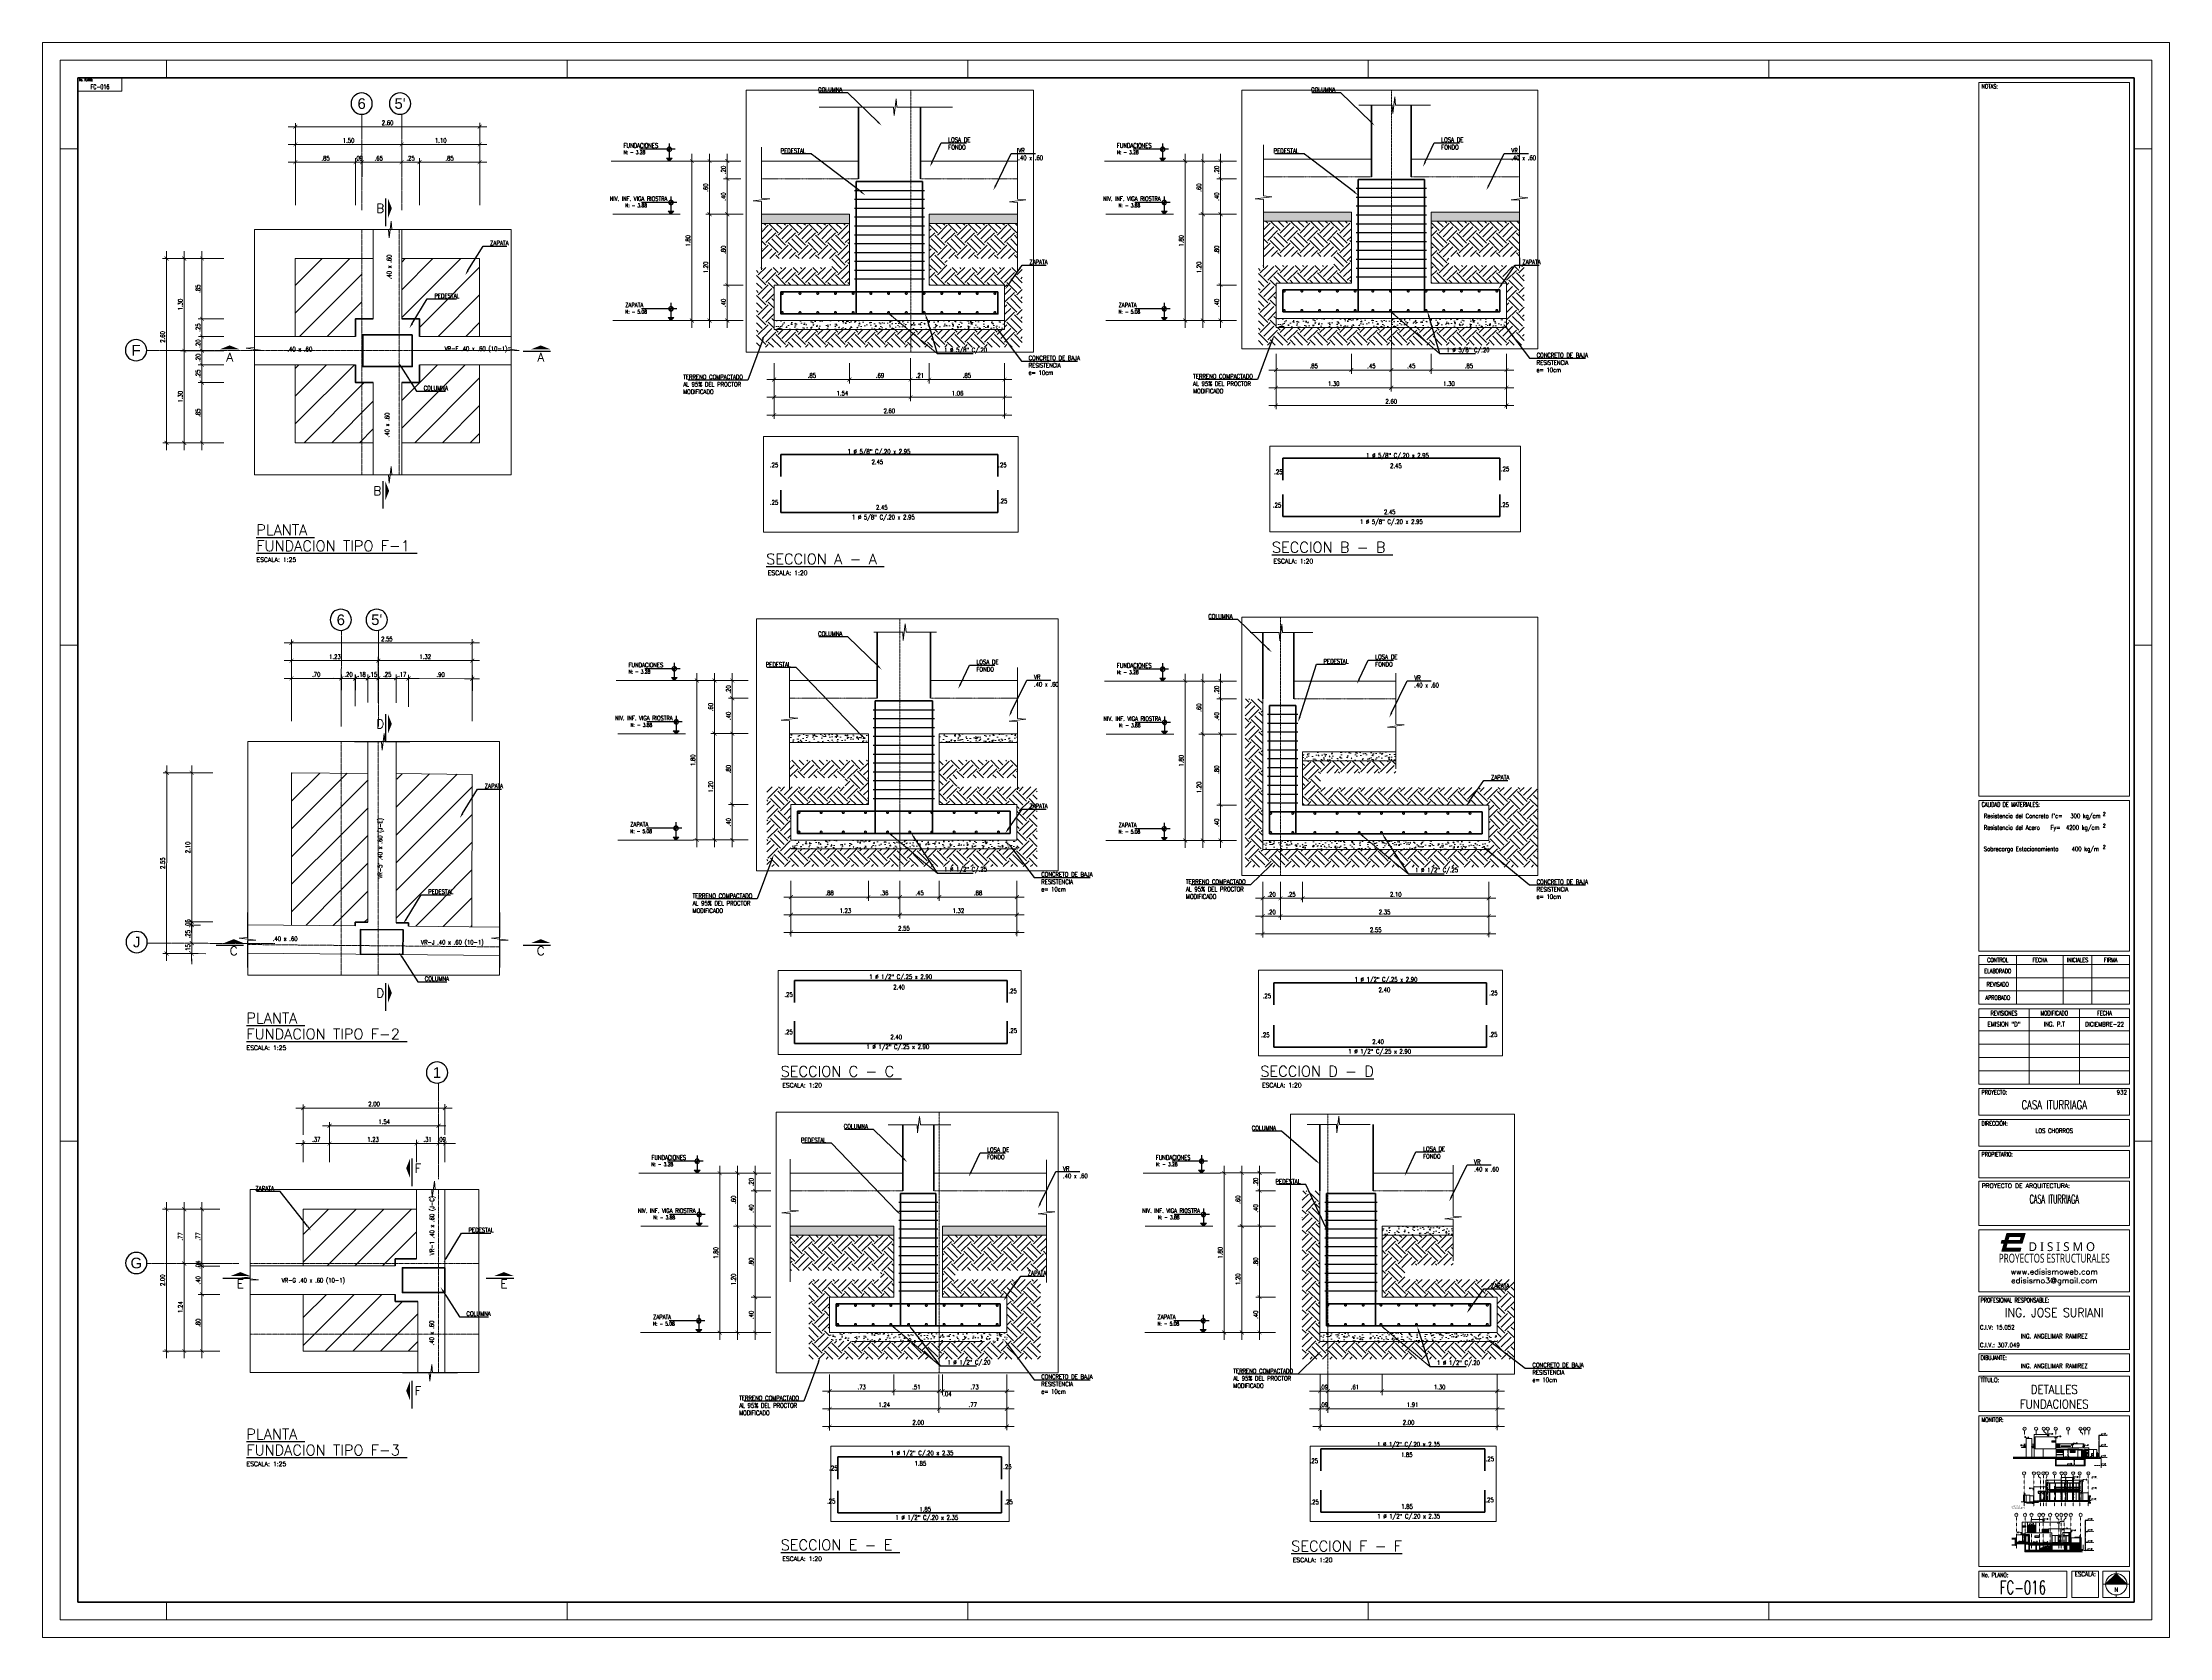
# Paper-space layout 'FC-004' of a CAD drawing. Header units: millimetres. Extents: x 117 to 1317, y -203 to 697.
# The model-space entities are those that its viewports show. They can reach past a viewport. Long polylines and large blocks are cut down to what shows.
import ezdxf
from ezdxf import colors
from ezdxf.entities.mleader import LeaderData, LeaderLine
from ezdxf.enums import TextEntityAlignment as Align
from ezdxf.math import Vec2, Vec3

# ---------------------------------------------------------------- set-up
doc = ezdxf.new("R2010")
doc.units = ezdxf.units.MM
for name, pattern in [('CENTER2', [28.575, 19.05, -3.175, 3.175, -3.175]), ('Dash', [0.006, 0.003, -0.003]), ('DASHED', [0.75, 0.5, -0.25]), ('HIDDEN2', [0.1875, 0.125, -0.0625]), ('Línea de rejilla', [0.022225, 0.0127, -0.003175, 0.003175, -0.003175]), ('Oculto', [0.007144, 0.004763, -0.002381])]:
    doc.linetypes.add(name, pattern=pattern)
for name, color, linetype, lineweight in [('A-ANNO-DIMS', 7, 'Continuous', 9), ('A-DETL-THIN', 7, 'Continuous', 9), ('A-DOOR', 7, 'Continuous', 9), ('A-DOOR-FRAM', 7, 'Continuous', 18), ('A-FLOR', 7, 'Continuous', 9), ('A-FLOR-HRAL', 7, 'Continuous', 9), ('A-FLOR-LEVL', 7, 'Continuous', 9), ('A-FLOR-OVHD', 7, 'HIDDEN2', 9), ('A-FLOR-PATT', 8, 'Continuous', 35), ('A-GENM', 7, 'Continuous', 9), ('A-GLAZ', 151, 'Continuous', 9), ('A-ROOF', 132, 'Continuous', 9), ('A-ROOF-PATT', 7, 'Continuous', 9), ('A-WALL', 1, 'Continuous', 9), ('C-PRKG', 70, 'Continuous', 9), ('EDIS-BORDE DE LOSA', 3, 'Continuous', 9), ('EDIS-COLUMNAS SOTANO', 7, 'Continuous', 40), ('EDIS-CONCRETO BAJA RESIST', 8, 'Continuous', 9), ('EDIS-EJES COLUMNAS', 9, 'CENTER2', 15), ('EDIS-Formato', 8, 'Continuous', 9), ('EDIS-LIGADURAS', 3, 'Continuous', 25), ('EDIS-PEDESTALES', 4, 'Continuous', 13), ('EDIS-PL-DIMENSION', 8, 'Continuous', 13), ('EDIS-REFUERZOS DETALLES', 7, 'Continuous', 40), ('EDIS-Texto', 7, 'Continuous', 13), ('EDIS-TEXTO VIGAS CARGA', 3, 'Continuous', 13), ('EDIS-TIERRA', 8, 'Continuous', 13), ('EDIS-VIGAS RIOSTRAS', 6, 'Continuous', 13), ('EDIS-ZAPATAS F-1', 4, 'Continuous', 20), ('EDIS-ZAPATAS-F-1', 4, 'Continuous', 20), ('EDIS-ZAPATAS-F-2', 1, 'Continuous', 20), ('EST-FORMATO', 8, 'Continuous', 9), ('Est-PL-DIMENSION', 8, 'Continuous', 13), ('EST-TEXTO', 7, 'Continuous', 15), ('G-ANNO-DIMS', 2, 'Continuous', 9), ('G-ANNO-TEXT', 5, 'Continuous', 9), ('h-fachadas', 8, 'Continuous', 9), ('L-SITE', 91, 'Continuous', 9), ('P-SANR-FIXT', 7, 'Continuous', 9), ('Q-CASE', 31, 'Continuous', 9), ('S-BEAM', 12, 'Continuous', 9), ('S-COLS', 6, 'Continuous', 9), ('S-FNDN', 32, 'Continuous', 9), ('S-GRID', 3, 'Continuous', 9), ('S-GRID-IDEN', 3, 'Continuous', 9), ('S-STRS', 7, 'Continuous', 9), ('TEXT', 3, 'Continuous', 30)]:
    doc.layers.add(name, color=color, linetype=linetype, lineweight=lineweight)
doc.layers.add('EDIS-TEXT', color=3, linetype='Continuous')
doc.layers.add('EDIS-VIEWPORTS', color=151, linetype='Continuous', plot=False)
doc.styles.add('ARIAL', font='arial.ttf')
doc.styles.add('Arial_1', font='arial.ttf', dxfattribs={"height": 0.2})
doc.styles.add('Arial_2', font='arial.ttf', dxfattribs={"width": 0.8, "height": 0.18})
doc.styles.add('EDISISMO C.A.', font='romand.shx', dxfattribs={"width": 0.65})
doc.styles.add('marco', font='', dxfattribs={"width": 0.75, "height": 5})
doc.styles.add('ROMAND', font='romand.shx', dxfattribs={"width": 0.75, "height": 2.5})
doc.styles.add('TEXT 3.50', font='romand.shx', dxfattribs={"width": 0.75, "height": 3.5})
doc.styles.get('marco').set_extended_font_data('@Meiryo UI')
doc.dimstyles.new('cotas', dxfattribs={"dimtxt": 2.5, "dimasz": 3, "dimexe": 2, "dimexo": 3, "dimgap": 1, "dimtad": 1, "dimzin": 4, "dimdsep": 46, "dimtxsty": 'ROMAND', "dimblk": 'STICK', "dimcen": 0, "dimclrd": 256, "dimclre": 256, "dimclrt": 3, "dimazin": 0, "dimtfac": 1, "dimtix": 1, "dimtmove": 2, "dimatfit": 3, "dimfxl": 0.18, "dimtolj": 1, "dimtzin": 0, "dimlwd": 0, "dimlwe": -1, "dimarcsym": 1})
doc.dimstyles.new('Lineal_-_3_mm_Arial', dxfattribs={"dimscale": 0.3048, "dimtxt": 0.18, "dimasz": 0.492126, "dimexe": 0.492126, "dimexo": 0.164042, "dimgap": 0.164042, "dimtad": 1, "dimrnd": 0.01, "dimzin": 0, "dimdsep": 46, "dimtxsty": 'Arial_2', "dimblk1": 'OBLIQUE', "dimblk2": 'OBLIQUE', "dimsah": 1, "dimcen": 0.09, "dimdle": 0.164042, "dimclrt": 2, "dimazin": 0, "dimtfac": 1, "dimtix": 1, "dimtmove": 0, "dimatfit": 3, "dimfxl": 1, "dimtvp": 1, "dimtfill": 1, "dimtolj": 1, "dimtzin": 0, "dimarcsym": 2})
doc.dimstyles.new('Lineal_-_3_mm_Arial_1', dxfattribs={"dimscale": 0.3048, "dimtxt": 0.119063, "dimasz": 0.492126, "dimexe": 0.492126, "dimexo": 0.164042, "dimgap": 0.164042, "dimtad": 1, "dimrnd": 0.01, "dimzin": 4, "dimdsep": 46, "dimtxsty": 'ARIAL', "dimblk1": 'OBLIQUE', "dimblk2": 'OBLIQUE', "dimsah": 1, "dimcen": 0.09, "dimdle": 0.164042, "dimazin": 0, "dimtfac": 1, "dimtix": 1, "dimtmove": 1, "dimatfit": 3, "dimfxl": 1, "dimtvp": 1, "dimtfill": 1, "dimtolj": 1, "dimtzin": 0, "dimarcsym": 2})
pattern_1 = [(45, (1136.2034, 54.90408), (-0.1484924, 0.1484924), [])]
pattern_2 = [(0, (1136.2034, 54.90408), (1.1382, 0.2842), [0.0476, -0.8064, 0.0476, -0.8064, -4.5514]), (0, (1136.2034, 54.90408), (1.1382, 0.2842), [-1.7066, 0.0476, -1.6604, 0.0476, -0.8064, -1.9908]), (0, (1136.2034, 54.90408), (1.1382, 0.2842), [-4.2672, 0.0476, -0.5222, 0.0476, -1.3748]), (120, (1136.6304, 55.04688), (-0.8152244, 0.84361), [0.0476, -0.8064, 0.0476, -0.8064, -4.5514]), (120, (1136.6304, 55.04688), (-0.8152244, 0.84361), [-1.7066, 0.0476, -1.6604, 0.0476, -0.8064, -1.9908]), (120, (1136.6304, 55.04688), (-0.8152244, 0.84361), [-4.2672, 0.0476, -0.5222, 0.0476, -1.3748]), (240, (1136.7718, 55.61528), (-0.3229756, -1.12781), [0.0476, -0.8064, 0.0476, -0.8064, -4.5514]), (240, (1136.7718, 55.61528), (-0.3229756, -1.12781), [-1.7066, 0.0476, -1.6604, 0.0476, -0.8064, -1.9908]), (240, (1136.7718, 55.61528), (-0.3229756, -1.12781), [-4.2672, 0.0476, -0.5222, 0.0476, -1.3748])]
pattern_3 = [(0, (1136.2034, 54.90408), (0.5684, 0.1428), [0.0476, -0.3794, 0.0476, -0.3794, -2.2764]), (0, (1136.2034, 54.90408), (0.5684, 0.1428), [-0.854, 0.0476, -0.8064, 0.0476, -0.3794, -0.9954]), (0, (1136.2034, 54.90408), (0.5684, 0.1428), [-2.1336, 0.0476, -0.238, 0.0476, -0.6636]), (120, (1136.4162, 54.97548), (-0.4078684, 0.4208488), [0.0476, -0.3794, 0.0476, -0.3794, -2.2764]), (120, (1136.4162, 54.97548), (-0.4078684, 0.4208488), [-0.854, 0.0476, -0.8064, 0.0476, -0.3794, -0.9954]), (120, (1136.4162, 54.97548), (-0.4078684, 0.4208488), [-2.1336, 0.0476, -0.238, 0.0476, -0.6636]), (240, (1136.4876, 55.25968), (-0.1605316, -0.5636488), [0.0476, -0.3794, 0.0476, -0.3794, -2.2764]), (240, (1136.4876, 55.25968), (-0.1605316, -0.5636488), [-0.854, 0.0476, -0.8064, 0.0476, -0.3794, -0.9954]), (240, (1136.4876, 55.25968), (-0.1605316, -0.5636488), [-2.1336, 0.0476, -0.238, 0.0476, -0.6636])]
pattern_4 = [(0, (1119.47065, 100.04095), (1.1382, 0.2842), [0.0476, -0.8064, 0.0476, -0.8064, -4.5514]), (0, (1119.47065, 100.04095), (1.1382, 0.2842), [-1.7066, 0.0476, -1.6604, 0.0476, -0.8064, -1.9908]), (0, (1119.47065, 100.04095), (1.1382, 0.2842), [-4.2672, 0.0476, -0.5222, 0.0476, -1.3748]), (120, (1119.89765, 100.18375), (-0.8152244, 0.84361), [0.0476, -0.8064, 0.0476, -0.8064, -4.5514]), (120, (1119.89765, 100.18375), (-0.8152244, 0.84361), [-1.7066, 0.0476, -1.6604, 0.0476, -0.8064, -1.9908]), (120, (1119.89765, 100.18375), (-0.8152244, 0.84361), [-4.2672, 0.0476, -0.5222, 0.0476, -1.3748]), (240, (1120.04045, 100.75215), (-0.3229756, -1.12781), [0.0476, -0.8064, 0.0476, -0.8064, -4.5514]), (240, (1120.04045, 100.75215), (-0.3229756, -1.12781), [-1.7066, 0.0476, -1.6604, 0.0476, -0.8064, -1.9908]), (240, (1120.04045, 100.75215), (-0.3229756, -1.12781), [-4.2672, 0.0476, -0.5222, 0.0476, -1.3748])]
pattern_5 = [(0, (1119.47065, 100.04095), (0.5684, 0.1428), [0.0476, -0.3794, 0.0476, -0.3794, -2.2764]), (0, (1119.47065, 100.04095), (0.5684, 0.1428), [-0.854, 0.0476, -0.8064, 0.0476, -0.3794, -0.9954]), (0, (1119.47065, 100.04095), (0.5684, 0.1428), [-2.1336, 0.0476, -0.238, 0.0476, -0.6636]), (120, (1119.68485, 100.11235), (-0.4078684, 0.42084884), [0.0476, -0.3794, 0.0476, -0.3794, -2.2764]), (120, (1119.68485, 100.11235), (-0.4078684, 0.42084884), [-0.854, 0.0476, -0.8064, 0.0476, -0.3794, -0.9954]), (120, (1119.68485, 100.11235), (-0.4078684, 0.42084884), [-2.1336, 0.0476, -0.238, 0.0476, -0.6636]), (240, (1119.75485, 100.39655), (-0.1605316, -0.56364884), [0.0476, -0.3794, 0.0476, -0.3794, -2.2764]), (240, (1119.75485, 100.39655), (-0.1605316, -0.56364884), [-0.854, 0.0476, -0.8064, 0.0476, -0.3794, -0.9954]), (240, (1119.75485, 100.39655), (-0.1605316, -0.56364884), [-2.1336, 0.0476, -0.238, 0.0476, -0.6636])]
pattern_6 = [(0, (-5.422, 3.872), (0.813, 0.203), [0.034, -0.576, 0.034, -0.576, -3.251]), (0, (-5.422, 3.872), (0.813, 0.203), [-1.219, 0.034, -1.186, 0.034, -0.576, -1.422]), (0, (-5.422, 3.872), (0.813, 0.203), [-3.048, 0.034, -0.373, 0.034, -0.982]), (120, (-5.117, 3.974), (-0.5823032, 0.6025787), [0.034, -0.576, 0.034, -0.576, -3.251]), (120, (-5.117, 3.974), (-0.5823032, 0.6025787), [-1.219, 0.034, -1.186, 0.034, -0.576, -1.422]), (120, (-5.117, 3.974), (-0.5823032, 0.6025787), [-3.048, 0.034, -0.373, 0.034, -0.982]), (240, (-5.015, 4.38), (-0.2306968, -0.8055787), [0.034, -0.576, 0.034, -0.576, -3.251]), (240, (-5.015, 4.38), (-0.2306968, -0.8055787), [-1.219, 0.034, -1.186, 0.034, -0.576, -1.422]), (240, (-5.015, 4.38), (-0.2306968, -0.8055787), [-3.048, 0.034, -0.373, 0.034, -0.982])]
pattern_7 = [(45, (1119.47065, 100.04095), (-0.0742462, 0.0742462), [])]
pattern_8 = [(0, (1132.98787, 74.5002), (1.1382, 0.2842), [0.0476, -0.8064, 0.0476, -0.8064, -4.5514]), (0, (1132.98787, 74.5002), (1.1382, 0.2842), [-1.7066, 0.0476, -1.6604, 0.0476, -0.8064, -1.9908]), (0, (1132.98787, 74.5002), (1.1382, 0.2842), [-4.2672, 0.0476, -0.5222, 0.0476, -1.3748]), (120, (1133.41487, 74.643), (-0.8152244, 0.84361), [0.0476, -0.8064, 0.0476, -0.8064, -4.5514]), (120, (1133.41487, 74.643), (-0.8152244, 0.84361), [-1.7066, 0.0476, -1.6604, 0.0476, -0.8064, -1.9908]), (120, (1133.41487, 74.643), (-0.8152244, 0.84361), [-4.2672, 0.0476, -0.5222, 0.0476, -1.3748]), (240, (1133.55767, 75.2114), (-0.3229756, -1.12781), [0.0476, -0.8064, 0.0476, -0.8064, -4.5514]), (240, (1133.55767, 75.2114), (-0.3229756, -1.12781), [-1.7066, 0.0476, -1.6604, 0.0476, -0.8064, -1.9908]), (240, (1133.55767, 75.2114), (-0.3229756, -1.12781), [-4.2672, 0.0476, -0.5222, 0.0476, -1.3748])]
pattern_9 = [(0, (1132.98787, 74.50021), (0.5684, 0.1428), [0.0476, -0.3794, 0.0476, -0.3794, -2.2764]), (0, (1132.98787, 74.50021), (0.5684, 0.1428), [-0.854, 0.0476, -0.8064, 0.0476, -0.3794, -0.9954]), (0, (1132.98787, 74.50021), (0.5684, 0.1428), [-2.1336, 0.0476, -0.238, 0.0476, -0.6636]), (120, (1133.20207, 74.57161), (-0.4078684, 0.4208488), [0.0476, -0.3794, 0.0476, -0.3794, -2.2764]), (120, (1133.20207, 74.57161), (-0.4078684, 0.4208488), [-0.854, 0.0476, -0.8064, 0.0476, -0.3794, -0.9954]), (120, (1133.20207, 74.57161), (-0.4078684, 0.4208488), [-2.1336, 0.0476, -0.238, 0.0476, -0.6636]), (240, (1133.27347, 74.85581), (-0.1605316, -0.5636488), [0.0476, -0.3794, 0.0476, -0.3794, -2.2764]), (240, (1133.27347, 74.85581), (-0.1605316, -0.5636488), [-0.854, 0.0476, -0.8064, 0.0476, -0.3794, -0.9954]), (240, (1133.27347, 74.85581), (-0.1605316, -0.5636488), [-2.1336, 0.0476, -0.238, 0.0476, -0.6636])]
pattern_10 = [(0, (-21.769, 3.002), (0.813, 0.203), [0.034, -0.576, 0.034, -0.576, -3.251]), (0, (-21.769, 3.002), (0.813, 0.203), [-1.219, 0.034, -1.186, 0.034, -0.576, -1.422]), (0, (-21.769, 3.002), (0.813, 0.203), [-3.048, 0.034, -0.373, 0.034, -0.982]), (120, (-21.464, 3.104), (-0.5823032, 0.6025787), [0.034, -0.576, 0.034, -0.576, -3.251]), (120, (-21.464, 3.104), (-0.5823032, 0.6025787), [-1.219, 0.034, -1.186, 0.034, -0.576, -1.422]), (120, (-21.464, 3.104), (-0.5823032, 0.6025787), [-3.048, 0.034, -0.373, 0.034, -0.982]), (240, (-21.362, 3.51), (-0.2306968, -0.8055787), [0.034, -0.576, 0.034, -0.576, -3.251]), (240, (-21.362, 3.51), (-0.2306968, -0.8055787), [-1.219, 0.034, -1.186, 0.034, -0.576, -1.422]), (240, (-21.362, 3.51), (-0.2306968, -0.8055787), [-3.048, 0.034, -0.373, 0.034, -0.982])]
pattern_11 = [(50, (0, -21.26881), (0.123885575, -0.010838578), [0.012954, -0.142494]), (355, (0, -21.26881), (-0.023965527, 0.129918655), [0.0103632, -0.113995597]), (100.451445, (0.01032, -21.26972), (0.099920048, 0.119080071), [0.011009206, -0.121101366]), (46.1842, (0, -21.23427), (0.184333748, -0.028588783), [0.019431, -0.213741]), (96.635558, (0.01536, -21.23665), (0.161434811, 0.168249765), [0.016513816, -0.181652214]), (351.184151, (0, -21.23427), (0.161434811, 0.168249765), [0.015544778, -0.170992618]), (21, (0.01727, -21.24291), (0.103097786, -0.069540335), [0.012954, -0.142494]), (326, (0.01727, -21.2429), (0.042025379, 0.125247817), [0.0103632, -0.1139952]), (71.451445, (0.02586, -21.2487), (0.145123165, 0.055707483), [0.011009206, -0.121101158]), (37.5, (0, -21.268813), (0.0021002502, 0.0574974264), [0, -0.11261344, 0, -0.1157224, 0, -0.114427]), (7.5, (0, -21.268813), (0.0454373705, 0.0681227909), [0, -0.06597904, 0, -0.11002264, 0, -0.0436118]), (327.5, (-0.038517, -21.268813), (0.0922016047, -0.0038955459), [0, -0.04318, 0, -0.1347216, 0, -0.1787652]), (317.5, (-0.05579, -21.26881), (0.1007278433, 0.017290014), [0, -0.056134, 0, -0.08946896, 0, -0.1269492])]
pattern_12 = [(45, (0, -21.26881), (0, 0.224506403), [0.15875, -0.15875]), (45, (-0.0421, -21.22672), (0, 0.224506403), [0.15875, -0.15875]), (45, (-0.08419, -21.18462), (0, 0.224506403), [0.15875, -0.15875]), (135, (-0.08419, -21.15656), (-0.224506403, 0), [0.15875, -0.15875]), (135, (-0.0421, -21.11447), (-0.224506403, 0), [0.15875, -0.15875]), (135, (0, -21.07237), (-0.224506403, 0), [0.15875, -0.15875])]
pattern_13 = [(50, (0, -21.06881), (0.123885575, -0.010838578), [0.012954, -0.142494]), (355, (0, -21.06881), (-0.023965527, 0.129918655), [0.0103632, -0.113995597]), (100.451445, (0.01032, -21.06972), (0.099920048, 0.119080071), [0.011009206, -0.121101366]), (46.1842, (0, -21.03427), (0.184333748, -0.028588783), [0.019431, -0.213741]), (96.635558, (0.01536, -21.03665), (0.161434811, 0.168249765), [0.016513816, -0.181652214]), (351.184151, (0, -21.03427), (0.161434811, 0.168249765), [0.015544778, -0.170992618]), (21, (0.01727, -21.04291), (0.103097786, -0.069540335), [0.012954, -0.142494]), (326, (0.01727, -21.0429), (0.042025379, 0.125247817), [0.0103632, -0.1139952]), (71.451445, (0.02586, -21.0487), (0.145123165, 0.055707483), [0.011009206, -0.121101158]), (37.5, (0, -21.068813), (0.0021002502, 0.0574974264), [0, -0.11261344, 0, -0.1157224, 0, -0.114427]), (7.5, (0, -21.068813), (0.0454373705, 0.0681227909), [0, -0.06597904, 0, -0.11002264, 0, -0.0436118]), (327.5, (-0.038517, -21.068813), (0.0922016047, -0.0038955459), [0, -0.04318, 0, -0.1347216, 0, -0.1787652]), (317.5, (-0.05579, -21.06881), (0.1007278433, 0.017290014), [0, -0.056134, 0, -0.08946896, 0, -0.1269492])]

# ---------------------------------------------------------------- blocks, each defined once
blk = doc.blocks.new('NORTE ROT')
at = {"layer": 'EST-FORMATO'}
h = blk.add_hatch(color=256, dxfattribs=at)
h.paths.add_polyline_path([(0.6, 0), (0, 0.6), (0, 0)])
h.paths.add_polyline_path([(0, 0), (0, 0.6), (-0.6, 0)])
at = {"layer": 'EST-FORMATO', "color": 9}
for p, q in [((0.75, 0), (-0.75, 0)), ((0, 0.75), (0, 0)), ((0, -0.6), (0, -0.75))]:
    blk.add_line(p, q, dxfattribs=at)
at = {"layer": 'EST-FORMATO', "color": 7}
blk.add_lwpolyline([(-0.75, -0.75), (0.75, -0.75), (0.75, 0.75), (-0.75, 0.75)], close=True, dxfattribs=at)
at = {"layer": 'EST-FORMATO'}
blk.add_lwpolyline([(0.6, 0), (0, 0.6), (-0.6, 0)], dxfattribs=at)
at = {"layer": 'EST-FORMATO', "color": 7}
blk.add_circle((0, 0), 0.6, dxfattribs=at)
at = {"layer": 'EST-FORMATO', "insert": (0, -0.3), "char_height": 0.25, "attachment_point": 5, "style": 'EDISISMO C.A.'}
blk.add_mtext_dynamic_manual_height_columns('N', width=0.4112, gutter_width=0.76, heights=[0], dxfattribs=at)
blk = doc.blocks.new('g-2_95x3_60-fija-1 - V16-2257740-SUR-15')
at = {"layer": 'A-DOOR-FRAM'}
for p, q in [((25.34, 5), (25.34, 8.93)), ((25.34, 8.93), (27.85, 8.93)), ((27.8, 8.88), (25.39, 8.88)), ((25.39, 8.88), (25.39, 7.8)), ((27.8, 7.8), (27.8, 8.88)), ((27.85, 8.93), (27.85, 5)), ((27.85, 7.75), (25.34, 7.75)), ((25.34, 7.75), (27.85, 7.75)), ((27.85, 5), (25.34, 5)), ((25.39, 7.8), (27.8, 7.8)), ((25.39, 7.7), (26.57, 7.7)), ((25.39, 5.05), (25.39, 7.7)), ((26.57, 5.05), (25.39, 5.05)), ((26.57, 7.7), (26.57, 5.05)), ((26.62, 7.7), (27.8, 7.7)), ((26.62, 5.05), (26.62, 7.7)), ((27.8, 5.05), (26.62, 5.05)), ((27.8, 7.7), (27.8, 5.05))]:
    blk.add_line(p, q, dxfattribs=at)
blk = doc.blocks.new('G-de aparcamiento - aparcamiento 3_00x6_00-325780-SUR-15')
at = {"layer": 'C-PRKG'}
blk.add_line((16.04, 1.7), (21.24, 1.7), dxfattribs=at)
blk = doc.blocks.new('G-de aparcamiento - aparcamiento 3_00x5_50-326047-SUR-15')
at = {"layer": 'C-PRKG'}
blk.add_line((32.44, 1.7), (27.24, 1.7), dxfattribs=at)
blk = doc.blocks.new('g1-reja estacionamiento - Hoja con Ventana-1198717-SUR-15')
at = {"layer": 'A-DOOR'}
for p, q in [((32.18, 4.1), (32.18, 1.72)), ((32.19, 1.72), (32.18, 1.72)), ((32.19, 1.72), (32.19, 4.1)), ((32.23, 1.72), (32.19, 1.72)), ((32.23, 1.72), (32.23, 4.1))]:
    blk.add_line(p, q, dxfattribs=at)
blk = doc.blocks.new('1_91x2_30 - 1_60X2_30 2-1774885-SUR-15')
at = {"layer": 'A-DOOR', "lineweight": 18}
for p, q in [((15.98, 4), (15.97, 4)), ((15.97, 4), (15.97, 1.85)), ((15.97, 1.85), (15.98, 1.85)), ((15.98, 1.85), (15.98, 4))]:
    blk.add_line(p, q, dxfattribs=at)
at = {"layer": 'A-DOOR-FRAM', "lineweight": 18}
for p, q in [((15.94, 4.1), (15.94, 4.05)), ((16.04, 4.1), (15.94, 4.1)), ((15.94, 4.05), (16.04, 4.05)), ((15.99, 4.05), (15.96, 4.05)), ((15.96, 4.05), (15.96, 4)), ((15.96, 4), (15.99, 4)), ((15.99, 1.85), (15.96, 1.85)), ((15.96, 1.85), (15.96, 1.8)), ((15.96, 1.8), (15.99, 1.8)), ((15.99, 4), (15.99, 4.05)), ((15.99, 1.8), (15.99, 1.85)), ((16.04, 4.05), (16.04, 4.1))]:
    blk.add_line(p, q, dxfattribs=at)
at = {"layer": 'A-DOOR-FRAM'}
for p, q in [((15.94, 1.8), (15.94, 4.05)), ((15.96, 1.85), (15.96, 4)), ((15.99, 4), (15.99, 1.85)), ((16.04, 1.8), (16.04, 4.05))]:
    blk.add_line(p, q, dxfattribs=at)
blk = doc.blocks.new('g1-reja ACC-DERVICIO - Hoja con Ventana-1488031-SUR-15')
at = {"layer": 'A-DOOR'}
for p, q in [((28.6, 3.9), (28.6, 1.72)), ((28.64, 1.72), (28.6, 1.72)), ((28.6, 1.72), (28.6, 1.72)), ((28.64, 1.72), (28.64, 3.9)), ((28.66, 1.72), (28.64, 1.72)), ((28.66, 3.9), (28.66, 1.72)), ((28.7, 1.72), (28.66, 1.72)), ((28.7, 1.72), (28.7, 3.9)), ((28.73, 1.72), (28.7, 1.72)), ((28.73, 3.9), (28.73, 1.72)), ((28.77, 1.72), (28.73, 1.72)), ((28.77, 1.72), (28.77, 3.9)), ((28.79, 1.72), (28.77, 1.72)), ((28.79, 3.9), (28.79, 1.72)), ((28.83, 1.72), (28.79, 1.72)), ((28.83, 1.72), (28.83, 3.9)), ((28.86, 1.72), (28.83, 1.72)), ((28.86, 3.9), (28.86, 1.72)), ((28.9, 1.72), (28.86, 1.72)), ((28.9, 1.72), (28.9, 3.9)), ((28.92, 1.72), (28.9, 1.72)), ((28.92, 3.9), (28.92, 1.72)), ((28.96, 1.72), (28.92, 1.72)), ((28.96, 1.72), (28.96, 3.9)), ((28.99, 1.72), (28.96, 1.72)), ((28.99, 3.9), (28.99, 1.72)), ((29.03, 1.72), (28.99, 1.72)), ((29.03, 1.72), (29.03, 3.9)), ((29.05, 1.72), (29.03, 1.72)), ((29.05, 3.9), (29.05, 1.72)), ((29.09, 1.72), (29.05, 1.72)), ((29.09, 1.72), (29.09, 3.9)), ((29.12, 1.72), (29.09, 1.72)), ((29.12, 3.9), (29.12, 1.72)), ((29.16, 1.72), (29.12, 1.72)), ((29.16, 1.72), (29.16, 3.9)), ((29.18, 1.72), (29.16, 1.72)), ((29.18, 3.9), (29.18, 1.72)), ((29.22, 1.72), (29.18, 1.72)), ((29.22, 1.72), (29.22, 3.9)), ((29.24, 1.72), (29.22, 1.72)), ((29.24, 3.9), (29.24, 1.72)), ((29.29, 1.72), (29.24, 1.72)), ((29.29, 1.72), (29.29, 3.9)), ((29.31, 1.72), (29.29, 1.72)), ((29.31, 3.9), (29.31, 1.72)), ((29.35, 1.72), (29.31, 1.72)), ((29.35, 1.72), (29.35, 3.9)), ((29.37, 1.72), (29.35, 1.72)), ((29.37, 3.9), (29.37, 1.72)), ((29.42, 1.72), (29.37, 1.72)), ((29.42, 1.72), (29.42, 3.9)), ((29.44, 1.72), (29.42, 1.72)), ((29.44, 3.9), (29.44, 1.72)), ((29.48, 1.72), (29.44, 1.72)), ((29.48, 1.72), (29.48, 3.9)), ((29.5, 1.72), (29.48, 1.72)), ((29.5, 3.9), (29.5, 1.72)), ((29.55, 1.72), (29.5, 1.72)), ((29.55, 1.72), (29.55, 3.9)), ((29.57, 1.72), (29.55, 1.72)), ((29.57, 3.9), (29.57, 1.72)), ((29.61, 1.72), (29.57, 1.72)), ((29.61, 1.72), (29.61, 3.9)), ((29.63, 1.72), (29.61, 1.72)), ((29.63, 3.9), (29.63, 1.72)), ((29.68, 1.72), (29.63, 1.72)), ((29.68, 1.72), (29.68, 3.9)), ((29.7, 1.72), (29.68, 1.72)), ((29.7, 3.9), (29.7, 1.72)), ((29.74, 1.72), (29.7, 1.72)), ((29.74, 1.72), (29.74, 3.9)), ((29.76, 1.72), (29.74, 1.72)), ((29.76, 3.9), (29.76, 1.72)), ((29.8, 1.72), (29.76, 1.72)), ((29.8, 1.72), (29.8, 3.9)), ((29.83, 1.72), (29.8, 1.72)), ((29.83, 3.9), (29.83, 1.72)), ((29.87, 1.72), (29.83, 1.72)), ((29.87, 1.72), (29.87, 3.9)), ((29.89, 1.72), (29.87, 1.72)), ((29.89, 3.9), (29.89, 1.72)), ((29.93, 1.72), (29.89, 1.72)), ((29.93, 1.72), (29.93, 3.9)), ((29.96, 1.72), (29.93, 1.72)), ((29.96, 3.9), (29.96, 1.72)), ((30, 1.72), (29.96, 1.72)), ((30, 1.72), (30, 3.9)), ((30.02, 1.72), (30, 1.72)), ((30.02, 3.9), (30.02, 1.72)), ((30.06, 1.72), (30.02, 1.72)), ((30.06, 1.72), (30.06, 3.9)), ((30.09, 1.72), (30.06, 1.72)), ((30.09, 3.9), (30.09, 1.72)), ((30.13, 1.72), (30.09, 1.72)), ((30.13, 1.72), (30.13, 3.9)), ((30.15, 1.72), (30.13, 1.72)), ((30.15, 3.9), (30.15, 1.72)), ((30.19, 1.72), (30.15, 1.72)), ((30.19, 1.72), (30.19, 3.9)), ((30.22, 1.72), (30.19, 1.72)), ((30.22, 3.9), (30.22, 1.72)), ((30.26, 1.72), (30.22, 1.72)), ((30.26, 1.72), (30.26, 3.9)), ((30.28, 1.72), (30.26, 1.72)), ((30.28, 3.9), (30.28, 1.72)), ((30.32, 1.72), (30.28, 1.72)), ((30.32, 1.72), (30.32, 3.9)), ((30.34, 1.72), (30.32, 1.72)), ((30.34, 3.9), (30.34, 1.72)), ((30.39, 1.72), (30.34, 1.72)), ((30.39, 1.72), (30.39, 3.9)), ((30.41, 1.72), (30.39, 1.72)), ((30.41, 3.9), (30.41, 1.72)), ((30.45, 1.72), (30.41, 1.72)), ((30.45, 1.72), (30.45, 3.9)), ((30.47, 1.72), (30.45, 1.72)), ((30.47, 3.9), (30.47, 1.72)), ((30.52, 1.72), (30.47, 1.72)), ((30.52, 1.72), (30.52, 3.9)), ((30.54, 1.72), (30.52, 1.72)), ((30.54, 3.9), (30.54, 1.72)), ((30.58, 1.72), (30.54, 1.72)), ((30.58, 1.72), (30.58, 3.9)), ((30.6, 1.72), (30.58, 1.72)), ((30.6, 3.9), (30.6, 1.72)), ((30.65, 1.72), (30.6, 1.72)), ((30.65, 1.72), (30.65, 3.9)), ((30.67, 1.72), (30.65, 1.72)), ((30.67, 3.9), (30.67, 1.72)), ((30.71, 1.72), (30.67, 1.72)), ((30.71, 1.72), (30.71, 3.9)), ((30.73, 1.72), (30.71, 1.72)), ((30.73, 3.9), (30.73, 1.72)), ((30.78, 1.72), (30.73, 1.72)), ((30.78, 1.72), (30.78, 3.9)), ((30.8, 1.72), (30.78, 1.72)), ((30.8, 3.9), (30.8, 1.72)), ((30.84, 1.72), (30.8, 1.72)), ((30.84, 1.72), (30.84, 3.9)), ((30.86, 1.72), (30.84, 1.72)), ((30.86, 3.9), (30.86, 1.72)), ((30.91, 1.72), (30.86, 1.72)), ((30.91, 1.72), (30.91, 3.9)), ((30.93, 1.72), (30.91, 1.72)), ((30.93, 3.9), (30.93, 1.72)), ((30.97, 1.72), (30.93, 1.72)), ((30.97, 1.72), (30.97, 3.9)), ((30.99, 1.72), (30.97, 1.72)), ((30.99, 3.9), (30.99, 1.72)), ((31.03, 1.72), (30.99, 1.72)), ((31.03, 1.72), (31.03, 3.9)), ((31.06, 1.72), (31.03, 1.72)), ((31.06, 3.9), (31.06, 1.72)), ((31.1, 1.72), (31.06, 1.72)), ((31.1, 1.72), (31.1, 3.9)), ((31.12, 1.72), (31.1, 1.72)), ((31.12, 3.9), (31.12, 1.72)), ((31.16, 1.72), (31.12, 1.72)), ((31.16, 1.72), (31.16, 3.9)), ((31.19, 1.72), (31.16, 1.72)), ((31.19, 3.9), (31.19, 1.72)), ((31.23, 1.72), (31.19, 1.72)), ((31.23, 1.72), (31.23, 3.9)), ((31.25, 1.72), (31.23, 1.72)), ((31.25, 3.9), (31.25, 1.72)), ((31.29, 1.72), (31.25, 1.72)), ((31.29, 1.72), (31.29, 3.9)), ((31.32, 1.72), (31.29, 1.72)), ((31.32, 3.9), (31.32, 1.72)), ((31.36, 1.72), (31.32, 1.72)), ((31.36, 1.72), (31.36, 3.9)), ((31.38, 1.72), (31.36, 1.72)), ((31.38, 3.9), (31.38, 1.72)), ((31.42, 1.72), (31.38, 1.72)), ((31.42, 1.72), (31.42, 3.9)), ((31.45, 1.72), (31.42, 1.72)), ((31.45, 3.9), (31.45, 1.72)), ((31.49, 1.72), (31.45, 1.72)), ((31.49, 1.72), (31.49, 3.9)), ((31.51, 1.72), (31.49, 1.72)), ((31.51, 3.9), (31.51, 1.72)), ((31.55, 1.72), (31.51, 1.72)), ((31.55, 1.72), (31.55, 3.9)), ((31.57, 1.72), (31.55, 1.72)), ((31.57, 3.9), (31.57, 1.72)), ((31.62, 1.72), (31.57, 1.72)), ((31.62, 1.72), (31.62, 3.9)), ((31.64, 1.72), (31.62, 1.72)), ((31.64, 3.9), (31.64, 1.72)), ((31.68, 1.72), (31.64, 1.72)), ((31.68, 1.72), (31.68, 3.9)), ((31.7, 1.72), (31.68, 1.72)), ((31.7, 3.9), (31.7, 1.72)), ((31.75, 1.72), (31.7, 1.72)), ((31.75, 1.72), (31.75, 3.9)), ((31.77, 1.72), (31.75, 1.72)), ((31.77, 3.9), (31.77, 1.72)), ((31.81, 1.72), (31.77, 1.72)), ((31.81, 1.72), (31.81, 3.9)), ((31.83, 1.72), (31.81, 1.72)), ((31.83, 3.9), (31.83, 1.72)), ((31.88, 1.72), (31.83, 1.72)), ((31.88, 1.72), (31.88, 3.9)), ((31.9, 1.72), (31.88, 1.72)), ((31.9, 3.9), (31.9, 1.72)), ((31.94, 1.72), (31.9, 1.72)), ((31.94, 1.72), (31.94, 3.9)), ((31.96, 1.72), (31.94, 1.72)), ((31.96, 3.9), (31.96, 1.72)), ((32.01, 1.72), (31.96, 1.72)), ((32.01, 1.72), (32.01, 3.9)), ((32.03, 1.72), (32.01, 1.72)), ((32.03, 3.9), (32.03, 1.72)), ((32.07, 1.72), (32.03, 1.72)), ((32.07, 1.72), (32.07, 3.9)), ((32.09, 1.72), (32.07, 1.72)), ((32.09, 3.9), (32.09, 1.72)), ((32.13, 1.72), (32.09, 1.72)), ((32.13, 1.72), (32.13, 3.9)), ((32.16, 1.72), (32.13, 1.72)), ((32.16, 3.9), (32.16, 1.72)), ((32.18, 1.72), (32.16, 1.72)), ((32.24, 1.72), (32.23, 1.72)), ((32.24, 3.9), (32.24, 1.72)), ((32.26, 1.72), (32.24, 1.72)), ((32.26, 1.72), (32.26, 3.9)), ((32.28, 1.72), (32.26, 1.72)), ((32.28, 3.9), (32.28, 1.72))]:
    blk.add_line(p, q, dxfattribs=at)
blk = doc.blocks.new('Coulissante - Apparente-vidrio - 1_10x2_40-2148300-SUR-15')
at = {"layer": 'A-DOOR'}
for p, q in [((10.37, 7.77), (10.32, 7.77)), ((10.37, 4.95), (10.37, 7.77)), ((10.39, 5.9), (10.39, 5.92)), ((10.39, 5.8), (10.39, 5.9)), ((10.39, 5.78), (10.39, 5.8)), ((10.4, 5.92), (10.4, 7.72)), ((10.4, 7.72), (11.37, 7.72)), ((10.4, 5), (10.4, 5.78)), ((11.37, 5), (10.4, 5)), ((10.41, 5.92), (10.41, 5.9)), ((10.41, 5.9), (10.41, 5.8)), ((10.41, 5.8), (10.41, 5.78)), ((11.37, 7.72), (11.37, 5)), ((11.42, 7.77), (11.42, 4.95))]:
    blk.add_line(p, q, dxfattribs=at)
for points in [[(10.39, 5.92), (10.4, 5.92), (10.4, 5.92), (10.41, 5.92), (10.41, 5.92)], [(10.39, 5.9), (10.4, 5.9), (10.4, 5.9), (10.41, 5.9), (10.41, 5.9)], [(10.39, 5.8), (10.4, 5.8), (10.4, 5.8), (10.41, 5.8), (10.41, 5.8)], [(10.39, 5.78), (10.4, 5.78), (10.4, 5.78), (10.41, 5.78), (10.41, 5.78)]]:
    blk.add_open_spline(points, degree=3, dxfattribs=at)
at = {"layer": 'A-DOOR-FRAM'}
for p, q in [((11.62, 7.85), (10.32, 7.85)), ((10.32, 7.77), (11.62, 7.77))]:
    blk.add_line(p, q, dxfattribs=at)
blk = doc.blocks.new('1_00x2_60 fija - 1_75x_70-1960592-SUR-15')
at = {"layer": 'A-DOOR-FRAM'}
for p, q in [((15.84, 7.65), (14.09, 7.65)), ((14.09, 7.65), (14.09, 6.95)), ((14.09, 6.95), (15.84, 6.95)), ((14.14, 7.6), (15.79, 7.6)), ((14.14, 7), (14.14, 7.6)), ((15.79, 7), (14.14, 7)), ((14.19, 7.55), (15.74, 7.55)), ((14.19, 7.05), (14.19, 7.55)), ((15.74, 7.05), (14.19, 7.05)), ((15.74, 7.55), (15.74, 7.05)), ((15.79, 7.6), (15.79, 7)), ((15.84, 6.95), (15.84, 7.65))]:
    blk.add_line(p, q, dxfattribs=at)
blk = doc.blocks.new('PUERTA CORR 1_68 - 2_44-1872665-SUR-15')
at = {"layer": 'A-DOOR-FRAM'}
for p, q in [((20.94, 4.95), (20.94, 7.8)), ((20.94, 7.8), (23.48, 7.8)), ((20.99, 7.75), (22.18, 7.75)), ((20.99, 5), (20.99, 7.75)), ((22.18, 5), (20.99, 5)), ((22.18, 7.75), (22.18, 5)), ((22.23, 7.8), (22.23, 4.95)), ((22.23, 7.75), (23.43, 7.75)), ((23.43, 5), (22.23, 5)), ((23.43, 7.75), (23.43, 5)), ((23.48, 7.8), (23.48, 4.95))]:
    blk.add_line(p, q, dxfattribs=at)
blk = doc.blocks.new('Coche _1_ - Coche _1_-1978042-SUR-15')
at = {"layer": 'L-SITE'}
for centre, radius, start, end in [((17.25, 2.04), 0.336, 360, 180), ((17.25, 2.04), 0.336, 180, 360), ((17.25, 2.04), 0.246, 0, 180), ((17.25, 2.04), 0.246, 180, 360), ((17.25, 2.04), 0.223, 159.81409, 199.83847), ((17.25, 2.04), 0.207, 161.0338, 198.84899), ((17.25, 2.04), 0.223, 219.95774, 259.83847), ((17.25, 2.04), 0.223, 99.95774, 139.84053), ((17.25, 2.04), 0.207, 101.16486, 138.86221), ((17.25, 2.04), 0.207, 221.16486, 258.84899), ((17.25, 2.04), 0.0868, 163.75746, 196.23091), ((17.25, 2.04), 0.0868, 103.75746, 136.23091), ((17.25, 2.04), 0.0868, 223.75746, 256.23091), ((17.25, 2.04), 0.0868, 43.75746, 76.23091), ((17.25, 2.04), 0.0868, 283.75746, 316.23091), ((17.25, 2.04), 0.223, 39.95774, 79.83847), ((17.25, 2.04), 0.223, 279.95774, 319.83847), ((17.25, 2.04), 0.207, 41.16486, 78.84899), ((17.25, 2.04), 0.207, 281.16486, 318.84899), ((17.25, 2.04), 0.0868, 343.75746, 16.23091), ((17.25, 2.04), 0.207, 341.16486, 18.84899), ((17.25, 2.04), 0.223, 339.95774, 19.83847), ((19.02, 2.57), 0.0127, 0, 180), ((19.02, 2.57), 0.0127, 180, 0), ((19.95, 2.04), 0.336, 0, 180), ((19.95, 2.04), 0.336, 180, 360), ((19.95, 2.04), 0.246, 0, 180), ((19.95, 2.04), 0.246, 180, 360), ((19.95, 2.04), 0.223, 159.81409, 199.83847), ((19.95, 2.04), 0.207, 161.0338, 198.84899), ((19.95, 2.04), 0.223, 99.95774, 139.84053), ((19.95, 2.04), 0.223, 219.95774, 259.83847), ((19.95, 2.04), 0.207, 101.16486, 138.86221), ((19.95, 2.04), 0.207, 221.16486, 258.84899), ((19.95, 2.04), 0.0868, 163.75746, 196.23091), ((19.95, 2.04), 0.0868, 103.75746, 136.23091), ((19.95, 2.04), 0.0868, 223.75746, 256.23091), ((19.95, 2.04), 0.0868, 43.75746, 76.23091), ((19.95, 2.04), 0.0868, 283.75746, 316.23091), ((19.95, 2.04), 0.223, 39.95774, 79.83847), ((19.95, 2.04), 0.207, 41.16486, 78.84899), ((19.95, 2.04), 0.207, 281.16486, 318.84899), ((19.95, 2.04), 0.223, 279.95774, 319.83847), ((19.95, 2.04), 0.0868, 343.75746, 16.23091), ((19.95, 2.04), 0.207, 341.16486, 18.84899), ((19.95, 2.04), 0.223, 339.95774, 19.83847)]:
    blk.add_arc(centre, radius, start, end, dxfattribs=at)
for start_param, end_param in [(0, 3.141593), (3.141593, 6.283185)]:
    blk.add_ellipse((16.38, 2.08), major_axis=(-0.0092, 0.0357), ratio=0.886549, start_param=start_param, end_param=end_param, dxfattribs=at)
for points, knots in [([(20.59, 1.98), (20.58, 1.98), (20.57, 1.97), (20.48, 1.95), (20.39, 1.94), (20.34, 1.94), (20.34, 1.94), (20.34, 1.98), (20.33, 2.06), (20.33, 2.11), (20.3, 2.18), (20.27, 2.24), (20.23, 2.3), (20.18, 2.35), (20.14, 2.38), (20.08, 2.4), (20.02, 2.42), (19.97, 2.42), (19.91, 2.42), (19.84, 2.4), (19.77, 2.37), (19.72, 2.33), (19.67, 2.29), (19.63, 2.23), (19.6, 2.17), (19.58, 2.12), (19.58, 2.06), (19.57, 1.99), (19.58, 1.95), (19.58, 1.94), (19.57, 1.94), (19.57, 1.93), (19.46, 1.93), (19.16, 1.93), (18.84, 1.93), (18.54, 1.93), (18.25, 1.93), (18.02, 1.94), (17.75, 1.94), (17.64, 1.93), (17.63, 1.94), (17.63, 2.02), (17.62, 2.09), (17.61, 2.15), (17.58, 2.21), (17.54, 2.28), (17.49, 2.33), (17.43, 2.37), (17.37, 2.39), (17.3, 2.41), (17.25, 2.41), (17.2, 2.41), (17.11, 2.38), (17.03, 2.34), (16.98, 2.3), (16.93, 2.24), (16.9, 2.18), (16.88, 2.12), (16.86, 2.08), (16.86, 1.93), (16.86, 1.91), (16.86, 1.9), (16.85, 1.89), (16.81, 1.89), (16.61, 1.9), (16.51, 1.9), (16.35, 1.91), (16.35, 1.91), (16.35, 1.94), (16.33, 1.94), (16.31, 1.96), (16.29, 1.98), (16.29, 2), (16.29, 2), (16.27, 2), (16.27, 2.01), (16.27, 2.02), (16.27, 2.02), (16.28, 2.03), (16.28, 2.03), (16.28, 2.04), (16.27, 2.05), (16.27, 2.05), (16.27, 2.05), (16.27, 2.05), (16.28, 2.05), (16.28, 2.05), (16.28, 2.07), (16.27, 2.07), (16.27, 2.07), (16.26, 2.07), (16.26, 2.07), (16.27, 2.07), (16.27, 2.08), (16.27, 2.08), (16.27, 2.09), (16.26, 2.09), (16.26, 2.09), (16.26, 2.1), (16.26, 2.1), (16.27, 2.1), (16.27, 2.1), (16.27, 2.12), (16.27, 2.12), (16.26, 2.12), (16.26, 2.12), (16.26, 2.13), (16.26, 2.13), (16.25, 2.13), (16.25, 2.13), (16.25, 2.18), (16.24, 2.24), (16.24, 2.25), (16.25, 2.25), (16.25, 2.26), (16.25, 2.32), (16.25, 2.33), (16.26, 2.35), (16.3, 2.43), (16.34, 2.5), (16.34, 2.51), (16.35, 2.52), (16.43, 2.58), (16.53, 2.64), (16.61, 2.68), (16.74, 2.75), (16.88, 2.8), (16.9, 2.81), (16.91, 2.81), (16.94, 2.81), (17, 2.81), (17.03, 2.81), (17.04, 2.81), (17.07, 2.83), (17.16, 2.89), (17.32, 2.98), (17.51, 3.08), (17.75, 3.18), (17.88, 3.24), (17.98, 3.27), (18.04, 3.29), (18.1, 3.3), (18.22, 3.33), (18.36, 3.34), (18.52, 3.36), (18.69, 3.36), (18.92, 3.36), (19.14, 3.35), (19.42, 3.33), (19.66, 3.32), (19.95, 3.29), (20.11, 3.27), (20.18, 3.26), (20.22, 3.25), (20.27, 3.24), (20.37, 3.24), (20.45, 3.24), (20.48, 3.23), (20.5, 3.22), (20.51, 3.19), (20.53, 3.12), (20.56, 2.98), (20.58, 2.91), (20.59, 2.88), (20.59, 2.87)], [8.395682, 8.395682, 8.395682, 8.395682, 9, 10, 11, 12, 13, 14, 15, 16, 17, 18, 19, 20, 21, 22, 23, 24, 25, 26, 27, 28, 29, 30, 31, 32, 33, 34, 35, 36, 37, 38, 39, 40, 41, 42, 43, 44, 45, 46, 47, 48, 49, 50, 51, 52, 53, 54, 55, 56, 57, 58, 59, 60, 61, 62, 63, 64, 65, 66, 67, 68, 69, 70, 71, 72, 73, 74, 75, 76, 77, 78, 79, 80, 81, 82, 83, 84, 85, 86, 87, 88, 89, 90, 91, 92, 93, 94, 95, 96, 97, 98, 99, 100, 101, 102, 103, 104, 105, 106, 107, 108, 109, 110, 111, 112, 113, 114, 115, 116, 117, 118, 119, 120, 121, 122, 123, 124, 125, 126, 127, 128, 129, 130, 131, 132, 133, 134, 135, 136, 137, 138, 139, 140, 141, 142, 143, 144, 145, 146, 147, 148, 149, 150, 151, 152, 153, 154, 155, 156, 157, 158, 159, 160, 161, 162, 163, 164, 165, 166, 167, 168, 169, 169.616248, 169.616248, 169.616248, 169.616248]), ([(16.83, 2.54), (17.11, 2.55), (17.42, 2.56), (17.7, 2.56), (18.05, 2.57), (18.68, 2.59), (19.1, 2.59), (19.44, 2.6), (19.99, 2.61), (20.36, 2.61), (20.52, 2.61), (20.58, 2.61), (20.59, 2.61)], [0, 0, 0, 0, 1, 2, 3, 4, 5, 6, 7, 8, 9, 9.338557, 9.338557, 9.338557, 9.338557]), ([(16.83, 2.54), (17.11, 2.55), (17.42, 2.56), (17.7, 2.56), (18.05, 2.57), (18.68, 2.59), (19.1, 2.59), (19.44, 2.6), (19.99, 2.61), (20.36, 2.61), (20.52, 2.61), (20.58, 2.61), (20.59, 2.61)], [0, 0, 0, 0, 1, 2, 3, 4, 5, 6, 7, 8, 9, 9.338557, 9.338557, 9.338557, 9.338557]), ([(17.17, 2.06), (17.17, 2.06), (17.16, 2.06), (17.16, 2.06), (17.16, 2.07), (17.16, 2.07), (17.12, 2.1), (17.09, 2.12), (17.09, 2.13), (17.09, 2.13), (17.09, 2.13), (17.09, 2.13)], [0, 0, 0, 0, 1, 2, 3, 4, 5, 6, 7, 8, 8.5, 8.5, 8.5, 8.5]), ([(17.09, 2.13), (17.09, 2.13), (17.1, 2.13), (17.14, 2.11), (17.17, 2.1), (17.17, 2.1), (17.18, 2.1), (17.19, 2.1), (17.19, 2.09), (17.18, 2.07), (17.17, 2.06), (17.17, 2.06)], [8.5, 8.5, 8.5, 8.5, 9, 10, 11, 12, 13, 14, 15, 16, 17, 17, 17, 17]), ([(17.09, 1.95), (17.09, 1.95), (17.09, 1.96), (17.12, 1.98), (17.16, 2), (17.16, 2), (17.16, 2.01), (17.16, 2.01), (17.17, 2.01), (17.19, 1.99), (17.19, 1.98), (17.19, 1.98)], [8.5, 8.5, 8.5, 8.5, 9, 10, 11, 12, 13, 14, 15, 16, 17, 17, 17, 17]), ([(17.19, 1.98), (17.19, 1.98), (17.19, 1.98), (17.18, 1.97), (17.17, 1.98), (17.17, 1.98), (17.13, 1.96), (17.09, 1.94), (17.09, 1.94), (17.09, 1.95), (17.09, 1.95), (17.09, 1.95)], [0, 0, 0, 0, 1, 2, 3, 4, 5, 6, 7, 8, 8.5, 8.5, 8.5, 8.5]), ([(17.23, 2.11), (17.23, 2.11), (17.22, 2.12), (17.23, 2.13), (17.23, 2.13), (17.23, 2.13), (17.24, 2.18), (17.24, 2.21), (17.24, 2.22), (17.25, 2.22), (17.25, 2.22), (17.25, 2.22)], [0, 0, 0, 0, 1, 2, 3, 4, 5, 6, 7, 8, 8.5, 8.5, 8.5, 8.5]), ([(17.24, 1.86), (17.24, 1.86), (17.24, 1.86), (17.23, 1.9), (17.23, 1.94), (17.23, 1.94), (17.22, 1.95), (17.22, 1.96), (17.23, 1.96), (17.25, 1.96), (17.26, 1.96), (17.26, 1.96)], [8.5, 8.5, 8.5, 8.5, 9, 10, 11, 12, 13, 14, 15, 16, 17, 17, 17, 17]), ([(17.25, 2.22), (17.25, 2.22), (17.25, 2.21), (17.26, 2.17), (17.26, 2.13), (17.26, 2.13), (17.27, 2.13), (17.27, 2.12), (17.26, 2.11), (17.24, 2.11), (17.23, 2.11), (17.23, 2.11)], [8.5, 8.5, 8.5, 8.5, 9, 10, 11, 12, 13, 14, 15, 16, 17, 17, 17, 17]), ([(17.26, 1.96), (17.27, 1.96), (17.27, 1.96), (17.27, 1.95), (17.26, 1.95), (17.26, 1.94), (17.25, 1.9), (17.25, 1.86), (17.25, 1.85), (17.24, 1.85), (17.24, 1.85), (17.24, 1.86)], [0, 0, 0, 0, 1, 2, 3, 4, 5, 6, 7, 8, 8.5, 8.5, 8.5, 8.5]), ([(17.3, 2.09), (17.3, 2.09), (17.31, 2.1), (17.31, 2.1), (17.32, 2.1), (17.32, 2.1), (17.36, 2.11), (17.4, 2.13), (17.4, 2.13), (17.4, 2.13), (17.41, 2.12), (17.4, 2.12)], [0, 0, 0, 0, 1, 2, 3, 4, 5, 6, 7, 8, 8.5, 8.5, 8.5, 8.5]), ([(17.4, 2.12), (17.4, 2.12), (17.4, 2.12), (17.37, 2.09), (17.33, 2.07), (17.33, 2.07), (17.33, 2.06), (17.33, 2.06), (17.32, 2.06), (17.31, 2.08), (17.3, 2.09), (17.3, 2.09)], [8.5, 8.5, 8.5, 8.5, 9, 10, 11, 12, 13, 14, 15, 16, 17, 17, 17, 17]), ([(17.4, 1.94), (17.4, 1.94), (17.39, 1.94), (17.36, 1.96), (17.32, 1.98), (17.32, 1.98), (17.31, 1.97), (17.31, 1.98), (17.3, 1.98), (17.32, 2.01), (17.32, 2.01), (17.32, 2.01)], [8.5, 8.5, 8.5, 8.5, 9, 10, 11, 12, 13, 14, 15, 16, 17, 17, 17, 17]), ([(17.32, 2.01), (17.32, 2.01), (17.33, 2.01), (17.33, 2.01), (17.33, 2), (17.34, 2), (17.37, 1.97), (17.4, 1.95), (17.41, 1.95), (17.4, 1.94), (17.4, 1.94), (17.4, 1.94)], [0, 0, 0, 0, 1, 2, 3, 4, 5, 6, 7, 8, 8.5, 8.5, 8.5, 8.5]), ([(19.88, 2.06), (19.88, 2.06), (19.87, 2.06), (19.87, 2.06), (19.87, 2.07), (19.86, 2.07), (19.83, 2.1), (19.8, 2.12), (19.79, 2.13), (19.8, 2.13), (19.8, 2.13), (19.8, 2.13)], [0, 0, 0, 0, 1, 2, 3, 4, 5, 6, 7, 8, 8.5, 8.5, 8.5, 8.5]), ([(19.9, 1.98), (19.9, 1.98), (19.89, 1.98), (19.89, 1.97), (19.88, 1.98), (19.88, 1.98), (19.84, 1.96), (19.8, 1.94), (19.8, 1.94), (19.79, 1.95), (19.79, 1.95), (19.8, 1.95)], [0, 0, 0, 0, 1, 2, 3, 4, 5, 6, 7, 8, 8.5, 8.5, 8.5, 8.5]), ([(19.8, 2.13), (19.8, 2.13), (19.81, 2.13), (19.84, 2.11), (19.88, 2.1), (19.88, 2.1), (19.89, 2.1), (19.89, 2.1), (19.9, 2.09), (19.88, 2.07), (19.88, 2.06), (19.88, 2.06)], [8.5, 8.5, 8.5, 8.5, 9, 10, 11, 12, 13, 14, 15, 16, 17, 17, 17, 17]), ([(19.8, 1.95), (19.8, 1.95), (19.8, 1.96), (19.83, 1.98), (19.86, 2), (19.87, 2), (19.87, 2.01), (19.87, 2.01), (19.88, 2.01), (19.89, 1.99), (19.9, 1.98), (19.9, 1.98)], [8.5, 8.5, 8.5, 8.5, 9, 10, 11, 12, 13, 14, 15, 16, 17, 17, 17, 17]), ([(19.94, 2.11), (19.93, 2.11), (19.93, 2.12), (19.93, 2.13), (19.94, 2.13), (19.94, 2.13), (19.94, 2.18), (19.95, 2.21), (19.95, 2.22), (19.96, 2.22), (19.96, 2.22), (19.96, 2.22)], [0, 0, 0, 0, 1, 2, 3, 4, 5, 6, 7, 8, 8.5, 8.5, 8.5, 8.5]), ([(19.95, 1.86), (19.95, 1.86), (19.95, 1.86), (19.94, 1.9), (19.94, 1.94), (19.94, 1.94), (19.93, 1.95), (19.93, 1.96), (19.94, 1.96), (19.96, 1.96), (19.97, 1.96), (19.97, 1.96)], [8.5, 8.5, 8.5, 8.5, 9, 10, 11, 12, 13, 14, 15, 16, 17, 17, 17, 17]), ([(19.96, 2.22), (19.96, 2.22), (19.96, 2.21), (19.97, 2.17), (19.97, 2.13), (19.97, 2.13), (19.97, 2.13), (19.98, 2.12), (19.97, 2.11), (19.94, 2.11), (19.94, 2.11), (19.94, 2.11)], [8.5, 8.5, 8.5, 8.5, 9, 10, 11, 12, 13, 14, 15, 16, 17, 17, 17, 17]), ([(19.97, 1.96), (19.97, 1.96), (19.98, 1.96), (19.97, 1.95), (19.97, 1.95), (19.97, 1.94), (19.96, 1.9), (19.96, 1.86), (19.96, 1.85), (19.95, 1.85), (19.95, 1.85), (19.95, 1.86)], [0, 0, 0, 0, 1, 2, 3, 4, 5, 6, 7, 8, 8.5, 8.5, 8.5, 8.5]), ([(20.01, 2.09), (20.01, 2.09), (20.01, 2.1), (20.02, 2.1), (20.03, 2.1), (20.03, 2.1), (20.07, 2.11), (20.1, 2.13), (20.11, 2.13), (20.11, 2.13), (20.11, 2.12), (20.11, 2.12)], [0, 0, 0, 0, 1, 2, 3, 4, 5, 6, 7, 8, 8.5, 8.5, 8.5, 8.5]), ([(20.11, 2.12), (20.11, 2.12), (20.11, 2.12), (20.07, 2.09), (20.04, 2.07), (20.04, 2.07), (20.04, 2.06), (20.03, 2.06), (20.03, 2.06), (20.01, 2.08), (20.01, 2.09), (20.01, 2.09)], [8.5, 8.5, 8.5, 8.5, 9, 10, 11, 12, 13, 14, 15, 16, 17, 17, 17, 17]), ([(20.11, 1.94), (20.11, 1.94), (20.1, 1.94), (20.06, 1.96), (20.03, 1.98), (20.03, 1.98), (20.02, 1.97), (20.01, 1.98), (20.01, 1.98), (20.02, 2.01), (20.03, 2.01), (20.03, 2.01)], [8.5, 8.5, 8.5, 8.5, 9, 10, 11, 12, 13, 14, 15, 16, 17, 17, 17, 17]), ([(20.03, 2.01), (20.03, 2.01), (20.03, 2.01), (20.04, 2.01), (20.04, 2), (20.04, 2), (20.08, 1.97), (20.11, 1.95), (20.11, 1.95), (20.11, 1.94), (20.11, 1.94), (20.11, 1.94)], [0, 0, 0, 0, 1, 2, 3, 4, 5, 6, 7, 8, 8.5, 8.5, 8.5, 8.5]), ([(20.11, 2.39), (20.14, 2.4), (20.17, 2.41), (20.29, 2.43), (20.46, 2.44), (20.55, 2.45), (20.59, 2.45)], [0, 0, 0, 0, 1, 2, 3, 3.819558, 3.819558, 3.819558, 3.819558]), ([(20.51, 3.19), (20.41, 3.16), (20.27, 3.1), (20.15, 3.04), (20.15, 3.04), (20.16, 2.8), (20.17, 2.8), (20.52, 2.8), (20.58, 2.8), (20.59, 2.8)], [0, 0, 0, 0, 1, 2, 3, 4, 5, 6, 6.445034, 6.445034, 6.445034, 6.445034]), ([(20.17, 2.82), (20.17, 2.79), (20.18, 2.77), (20.25, 2.76), (20.39, 2.73), (20.52, 2.69), (20.57, 2.67), (20.59, 2.66)], [0, 0, 0, 0, 1, 2, 3, 4, 4.574477, 4.574477, 4.574477, 4.574477]), ([(20.26, 2.76), (20.34, 2.76), (20.4, 2.76), (20.43, 2.75), (20.46, 2.74), (20.48, 2.71), (20.49, 2.67), (20.52, 2.61), (20.55, 2.57), (20.58, 2.53), (20.59, 2.51)], [0, 0, 0, 0, 1, 2, 3, 4, 5, 6, 7, 7.315412, 7.315412, 7.315412, 7.315412]), ([(20.3, 2.82), (20.39, 2.82), (20.5, 2.82), (20.57, 2.82), (20.57, 2.83), (20.57, 2.85), (20.57, 2.86), (20.58, 2.87), (20.59, 2.87)], [0, 0, 0, 0, 1, 2, 3, 4, 5, 5.914857, 5.914857, 5.914857, 5.914857]), ([(20.31, 2.4), (20.44, 2.41), (20.51, 2.42), (20.59, 2.42), (20.59, 2.42)], [0, 0, 0, 0, 1, 1.024665, 1.024665, 1.024665, 1.024665]), ([(20.59, 2.37), (20.57, 2.36), (20.51, 2.36), (20.44, 2.36), (20.37, 2.36), (20.36, 2.36), (20.37, 2.36), (20.44, 2.37), (20.52, 2.38), (20.57, 2.38), (20.59, 2.38)], [1.581738, 1.581738, 1.581738, 1.581738, 2, 3, 4, 5, 6, 7, 8, 8.581909, 8.581909, 8.581909, 8.581909])]:
    blk.add_open_spline(points, degree=3, knots=knots, dxfattribs=at)
for points in [[(16.25, 2.33), (16.33, 2.32), (16.48, 2.33), (16.64, 2.33), (16.76, 2.33), (16.83, 2.33), (16.84, 2.33), (16.83, 2.34), (16.76, 2.34), (16.6, 2.34), (16.46, 2.34), (16.37, 2.34), (16.31, 2.34), (16.26, 2.34)], [(16.46, 2.12), (16.48, 2.16), (16.5, 2.2), (16.51, 2.23), (16.51, 2.24), (16.5, 2.25), (16.47, 2.25), (16.27, 2.26), (16.25, 2.26)], [(16.27, 2.36), (16.28, 2.37), (16.31, 2.38), (16.34, 2.41), (16.38, 2.45), (16.42, 2.48)], [(16.28, 2.03), (16.29, 2.03), (16.31, 2.03), (16.33, 2.03), (16.37, 2.03), (16.4, 2.04), (16.42, 2.05), (16.44, 2.06), (16.46, 2.09), (16.47, 2.1), (16.47, 2.11), (16.47, 2.12), (16.46, 2.12), (16.42, 2.12), (16.32, 2.12), (16.28, 2.12), (16.27, 2.12)], [(16.34, 2.03), (16.33, 2.06), (16.33, 2.1), (16.33, 2.1), (16.32, 2.1), (16.29, 2.1), (16.27, 2.1)], [(16.34, 2.03), (16.33, 2.06), (16.33, 2.1), (16.33, 2.1), (16.32, 2.1), (16.29, 2.1), (16.27, 2.1)], [(16.27, 2.09), (16.28, 2.09), (16.31, 2.09), (16.33, 2.09)], [(16.27, 2.08), (16.28, 2.08), (16.3, 2.08), (16.33, 2.08)], [(16.28, 2.4), (16.31, 2.4), (16.31, 2.4), (16.33, 2.4)], [(16.28, 2), (16.33, 2), (16.39, 2), (16.42, 2.01), (16.45, 2.03), (16.47, 2.06), (16.49, 2.07), (16.53, 2.08), (16.69, 2.08), (16.87, 2.08)], [(16.28, 2.07), (16.3, 2.07), (16.33, 2.07), (16.33, 2.07)], [(16.28, 2.05), (16.29, 2.05), (16.31, 2.05), (16.34, 2.05)], [(16.28, 2.04), (16.29, 2.04), (16.31, 2.04), (16.33, 2.04), (16.34, 2.04)], [(16.29, 1.98), (16.35, 1.98), (16.41, 1.99), (16.45, 2), (16.48, 2.03), (16.51, 2.04), (16.59, 2.04), (16.87, 2.04)], [(16.3, 2.42), (16.32, 2.42), (16.32, 2.42), (16.35, 2.42)], [(16.31, 2.44), (16.35, 2.44), (16.35, 2.44), (16.38, 2.44)], [(16.32, 2.47), (16.36, 2.47), (16.36, 2.47), (16.4, 2.46)], [(16.33, 2.49), (16.37, 2.49), (16.37, 2.49), (16.42, 2.49)], [(16.33, 2.1), (16.33, 2.11), (16.33, 2.11), (16.33, 2.12)], [(16.34, 2.51), (16.38, 2.51), (16.42, 2.51), (16.44, 2.51)], [(16.34, 1.94), (16.38, 1.94), (16.52, 1.93), (16.71, 1.93), (16.86, 1.93)], [(16.35, 2.34), (16.37, 2.36), (16.39, 2.38), (16.39, 2.38), (16.42, 2.38), (16.42, 2.38), (16.42, 2.37), (16.41, 2.36), (16.4, 2.34)], [(16.37, 2.51), (16.42, 2.54), (16.48, 2.59), (16.56, 2.63), (16.67, 2.68), (16.78, 2.72), (16.89, 2.76), (16.98, 2.78), (17.07, 2.79), (17.15, 2.8), (17.2, 2.81)], [(17.05, 2.71), (16.96, 2.7), (16.82, 2.67), (16.68, 2.64), (16.58, 2.59), (16.47, 2.54), (16.44, 2.51), (16.41, 2.48), (16.39, 2.44), (16.38, 2.41), (16.39, 2.4), (16.41, 2.4), (16.51, 2.4), (16.62, 2.4), (16.79, 2.4), (17.01, 2.4), (17.05, 2.4), (17.07, 2.4), (17.11, 2.38)], [(16.45, 2.52), (16.53, 2.52), (16.65, 2.53), (16.76, 2.54), (16.83, 2.54)], [(16.52, 2.4), (16.52, 2.43), (16.53, 2.45), (16.55, 2.49), (16.57, 2.53)], [(16.74, 2.64), (16.74, 2.64), (16.72, 2.64), (16.68, 2.62), (16.61, 2.59), (16.57, 2.57), (16.54, 2.56), (16.54, 2.55), (16.54, 2.55), (16.57, 2.55), (16.58, 2.55)], [(16.58, 2.58), (16.61, 2.58), (16.68, 2.57), (16.73, 2.57), (16.75, 2.57), (16.76, 2.57), (16.76, 2.56), (16.76, 2.56), (16.69, 2.56), (16.63, 2.56), (16.59, 2.57), (16.56, 2.57)], [(16.58, 2.55), (16.59, 2.55), (16.61, 2.55), (16.62, 2.55), (16.64, 2.57), (16.68, 2.6), (16.72, 2.62), (16.75, 2.63), (16.75, 2.64), (16.75, 2.64), (16.74, 2.64)], [(16.63, 2.6), (16.65, 2.6), (16.73, 2.6), (16.77, 2.6), (16.79, 2.6), (16.8, 2.6), (16.8, 2.59), (16.79, 2.59), (16.71, 2.59), (16.66, 2.59), (16.61, 2.59)], [(16.7, 2.63), (16.71, 2.63), (16.75, 2.63), (16.79, 2.63), (16.82, 2.62), (16.82, 2.62), (16.83, 2.62), (16.82, 2.61), (16.81, 2.61), (16.75, 2.61), (16.72, 2.62), (16.71, 2.62), (16.67, 2.62)], [(17.2, 2.81), (17.13, 2.76), (16.99, 2.67), (16.88, 2.58), (16.81, 2.52), (16.74, 2.46), (16.71, 2.42), (16.7, 2.4)], [(16.75, 2.64), (16.8, 2.64), (16.85, 2.64), (16.86, 2.64), (16.86, 2.64), (16.86, 2.63), (16.81, 2.63), (16.76, 2.64), (16.75, 2.64), (16.72, 2.64)], [(16.86, 1.95), (16.89, 1.95), (16.89, 1.95), (16.92, 1.95)], [(16.95, 2.81), (16.95, 2.82), (16.97, 2.84), (16.98, 2.84), (16.99, 2.84), (17, 2.85), (17.01, 2.86), (17.03, 2.87), (17.04, 2.87), (17.05, 2.87), (17.05, 2.86), (17.05, 2.86), (17.03, 2.85), (17.02, 2.84), (17.01, 2.83), (17, 2.83), (17.01, 2.82), (17.01, 2.81)], [(17.02, 2.84), (17.03, 2.84), (17.03, 2.83), (17.03, 2.82), (17.04, 2.81)], [(17.02, 2.81), (17.08, 2.81), (17.14, 2.81), (17.2, 2.81)], [(17.03, 2.85), (17.03, 2.84), (17.04, 2.83), (17.04, 2.82), (17.05, 2.82)], [(17.14, 1.93), (17.12, 1.91), (17.07, 1.89), (17.06, 1.89), (17.05, 1.9), (17.03, 1.94), (17.03, 1.95), (17.03, 1.96), (17.06, 1.98), (17.13, 2.02), (17.15, 2.03), (17.15, 2.04), (17.1, 2.08), (17.03, 2.11), (17.03, 2.12), (17.03, 2.14), (17.06, 2.18), (17.06, 2.18), (17.07, 2.18), (17.1, 2.17), (17.17, 2.12), (17.19, 2.11), (17.21, 2.12), (17.2, 2.19), (17.2, 2.26), (17.21, 2.27), (17.23, 2.27), (17.27, 2.27), (17.28, 2.27), (17.28, 2.26), (17.29, 2.23), (17.29, 2.14), (17.29, 2.12), (17.3, 2.11), (17.34, 2.13), (17.36, 2.15)], [(17.05, 2.71), (17.22, 2.72), (17.44, 2.73), (17.63, 2.74), (17.78, 2.75), (18.01, 2.76), (18.31, 2.78), (18.61, 2.79), (18.85, 2.8), (19.13, 2.81), (19.41, 2.82), (19.63, 2.83), (19.64, 2.84), (19.64, 2.85), (19.67, 2.97), (19.7, 3.12), (19.73, 3.24), (19.73, 3.26)], [(17.05, 2.87), (17.07, 2.87), (17.09, 2.87), (17.11, 2.87), (17.12, 2.86)], [(17.05, 2.86), (17.06, 2.86), (17.08, 2.86), (17.09, 2.86), (17.09, 2.85), (17.09, 2.85)], [(17.67, 2.04), (17.65, 2.14), (17.62, 2.22), (17.58, 2.29), (17.53, 2.35), (17.47, 2.39), (17.39, 2.43), (17.31, 2.45), (17.23, 2.45), (17.14, 2.43), (17.09, 2.42), (17.06, 2.4)], [(17.09, 2.74), (17.15, 2.74), (17.2, 2.74), (17.21, 2.74), (17.22, 2.75), (17.28, 2.79), (17.37, 2.84), (17.46, 2.9), (17.56, 2.96), (17.67, 3.02), (17.79, 3.08), (17.9, 3.13), (18.02, 3.17), (18.09, 3.19), (18.16, 3.21), (18.21, 3.22), (18.33, 3.24), (18.46, 3.25), (18.62, 3.26), (18.77, 3.26), (19, 3.26), (19.21, 3.25), (19.37, 3.24), (19.58, 3.22), (19.72, 3.21)], [(17.36, 2.15), (17.38, 2.16), (17.42, 2.18), (17.43, 2.18), (17.44, 2.17), (17.46, 2.13), (17.46, 2.12), (17.46, 2.11), (17.43, 2.1), (17.36, 2.05), (17.34, 2.04), (17.34, 2.03), (17.4, 2), (17.46, 1.96), (17.46, 1.95), (17.46, 1.93), (17.44, 1.9), (17.43, 1.89), (17.42, 1.89), (17.39, 1.91), (17.32, 1.95), (17.3, 1.96), (17.28, 1.95), (17.29, 1.89), (17.29, 1.81), (17.28, 1.81), (17.26, 1.8), (17.22, 1.8), (17.21, 1.81), (17.21, 1.81), (17.2, 1.84), (17.21, 1.93), (17.21, 1.95), (17.19, 1.96), (17.16, 1.94), (17.14, 1.93)], [(17.2, 2.81), (17.38, 2.91), (17.55, 3.02), (17.73, 3.11), (17.91, 3.19), (18, 3.22), (18.05, 3.24), (18.06, 3.24), (18.06, 3.25), (18.06, 3.25), (18.03, 3.29)], [(17.28, 2.75), (17.27, 2.75), (17.25, 2.75), (17.23, 2.75), (17.22, 2.75)], [(17.23, 2.02), (17.22, 2.03), (17.22, 2.04), (17.23, 2.05), (17.24, 2.07), (17.25, 2.07), (17.25, 2.07), (17.26, 2.06), (17.27, 2.05)], [(17.27, 2.05), (17.27, 2.05), (17.27, 2.04), (17.27, 2.02), (17.25, 2), (17.24, 2), (17.23, 2), (17.23, 2.02), (17.23, 2.02)], [(17.24, 2.03), (17.24, 2.03), (17.24, 2.04), (17.24, 2.05), (17.25, 2.06), (17.25, 2.05), (17.25, 2.05)], [(17.25, 2.05), (17.25, 2.04), (17.26, 2.04), (17.25, 2.03), (17.24, 2.02), (17.24, 2.03), (17.24, 2.03)], [(17.91, 2.92), (17.97, 3), (18.04, 3.09), (18.1, 3.16), (18.11, 3.18), (18.1, 3.18), (18.07, 3.17), (17.98, 3.14), (17.88, 3.09), (17.8, 3.06), (17.66, 2.99), (17.52, 2.91), (17.43, 2.85), (17.35, 2.8), (17.28, 2.76), (17.28, 2.76), (17.28, 2.75), (17.29, 2.75), (17.36, 2.76), (17.45, 2.76), (17.58, 2.77), (17.79, 2.78), (17.79, 2.78), (17.81, 2.81), (17.86, 2.87), (17.89, 2.9)], [(17.53, 2.51), (17.53, 2.51), (17.54, 2.51), (17.64, 2.51), (17.65, 2.51), (17.65, 2.51), (17.65, 2.47), (17.65, 2.47), (17.65, 2.47)], [(17.65, 2.47), (17.65, 2.47), (17.64, 2.47), (17.61, 2.48), (17.56, 2.49), (17.53, 2.5), (17.53, 2.51), (17.53, 2.51), (17.53, 2.51)], [(17.63, 1.95), (17.6, 1.95), (17.6, 1.95), (17.57, 1.95)], [(17.63, 2.03), (18.07, 2.03), (18.86, 2.03), (19.08, 2.04), (19.54, 2.04), (19.58, 2.04)], [(17.79, 2.03), (17.76, 2.18), (17.72, 2.39), (17.7, 2.54), (17.7, 2.61), (17.72, 2.71), (17.73, 2.74)], [(19.27, 2.28), (19.22, 2.28), (19.12, 2.28), (18.87, 2.27), (18.5, 2.25), (18.19, 2.25), (17.96, 2.24), (17.81, 2.25), (17.79, 2.25), (17.78, 2.29), (17.79, 2.3), (17.81, 2.3), (17.92, 2.3), (18.14, 2.31), (18.25, 2.31)], [(17.82, 2.75), (17.8, 2.77), (17.8, 2.77), (17.79, 2.78)], [(17.82, 2.76), (17.84, 2.79), (17.87, 2.83), (17.88, 2.84)], [(17.97, 2.82), (17.96, 2.81), (17.94, 2.79), (17.91, 2.78), (17.88, 2.76), (17.86, 2.76), (17.85, 2.77), (17.85, 2.78), (17.85, 2.79), (17.87, 2.8), (17.89, 2.8), (17.91, 2.81), (17.92, 2.82)], [(17.92, 2.82), (17.91, 2.81), (17.9, 2.81), (17.89, 2.82), (17.89, 2.83), (17.88, 2.85), (17.88, 2.89), (17.89, 2.91), (17.9, 2.92), (17.91, 2.93), (17.94, 2.93), (17.98, 2.93), (17.99, 2.93)], [(17.99, 2.93), (18, 2.93), (18.01, 2.93), (18.03, 2.92), (18.04, 2.89), (18.04, 2.87), (18.04, 2.84), (18.04, 2.83), (18.03, 2.83), (18.01, 2.82), (17.96, 2.82), (17.93, 2.82), (17.92, 2.82)], [(17.94, 2.93), (18, 3), (18.1, 3.12), (18.15, 3.18), (18.17, 3.2), (18.18, 3.21), (18.19, 3.22)], [(17.95, 2.93), (18.01, 3), (18.08, 3.09), (18.14, 3.16), (18.17, 3.19), (18.2, 3.21), (18.24, 3.22), (18.29, 3.23)], [(17.96, 2.79), (18.19, 2.8), (18.48, 2.82), (18.77, 2.83), (19.04, 2.84), (19.29, 2.85), (19.53, 2.86), (19.62, 2.86), (19.63, 2.87), (19.65, 2.95), (19.7, 3.19), (19.7, 3.2), (19.69, 3.21)], [(17.96, 2.76), (17.97, 2.79), (17.97, 2.79), (17.97, 2.81)], [(17.96, 2.74), (18.31, 2.75), (18.63, 2.76), (18.97, 2.77), (19.21, 2.77), (19.51, 2.78), (19.66, 2.79), (20.1, 2.8), (20.17, 2.8)], [(17.97, 2.93), (18.01, 2.92), (18.02, 2.91), (18.02, 2.89), (18.03, 2.86), (18.03, 2.84), (18.02, 2.83)], [(19.09, 3.22), (18.94, 3.22), (18.74, 3.23), (18.53, 3.22), (18.39, 3.21), (18.27, 3.2), (18.21, 3.18), (18.18, 3.16), (18.14, 3.12), (18.07, 3.03), (18.01, 2.97), (17.98, 2.93)], [(18.06, 3.24), (18.13, 3.26), (18.25, 3.28), (18.42, 3.3), (18.6, 3.31), (18.74, 3.31), (18.91, 3.31), (19.07, 3.31), (19.27, 3.3), (19.48, 3.28), (19.69, 3.27), (19.73, 3.26), (19.82, 3.26), (19.99, 3.25), (20.12, 3.25), (20.17, 3.25), (20.2, 3.26)], [(18.17, 2.8), (18.15, 2.83), (18.12, 2.89), (18.11, 2.91), (18.11, 2.93), (18.11, 2.94), (18.13, 2.94), (18.14, 2.94), (18.14, 2.93), (18.16, 2.9), (18.18, 2.85), (18.21, 2.8)], [(18.25, 2.31), (18.35, 2.31), (18.56, 2.31), (18.84, 2.32), (19.03, 2.32), (19.18, 2.33), (19.4, 2.33), (19.44, 2.33), (19.45, 2.33), (19.45, 2.31), (19.44, 2.3), (19.43, 2.29), (19.41, 2.29), (19.32, 2.29), (19.27, 2.28)], [(18.82, 2.83), (18.82, 2.84), (18.84, 2.89), (18.86, 2.96), (18.87, 2.99), (18.87, 3), (18.89, 3.01), (18.92, 3.01), (18.96, 3.01), (18.98, 3.01), (19, 3), (19, 2.99), (19, 2.97), (19, 2.95), (19, 2.94), (19.01, 2.93), (19.01, 2.88), (19, 2.87), (18.98, 2.83)], [(18.82, 2.84), (18.84, 2.84), (18.84, 2.84), (18.85, 2.84)], [(18.86, 2.96), (18.85, 2.96), (18.84, 2.98), (18.84, 3.01), (18.85, 3.05), (18.87, 3.09), (18.88, 3.11), (18.9, 3.11), (18.94, 3.11), (18.95, 3.1), (18.97, 3.08), (18.98, 3.05), (18.99, 3.02), (18.99, 3)], [(18.89, 2.83), (18.86, 2.83), (18.85, 2.84), (18.85, 2.85), (18.86, 2.87), (18.89, 2.91), (18.92, 2.94), (18.95, 2.95), (18.97, 2.96), (19, 2.95)], [(18.87, 2.56), (18.87, 2.56), (18.86, 2.58), (18.86, 2.6), (18.88, 2.61), (18.91, 2.62), (18.96, 2.63), (19, 2.63), (19.03, 2.63), (19.06, 2.61), (19.07, 2.61), (19.07, 2.6)], [(18.97, 2.96), (18.97, 2.94), (18.96, 2.92), (18.95, 2.89), (18.93, 2.88), (18.91, 2.88), (18.89, 2.88), (18.87, 2.87), (18.87, 2.86), (18.87, 2.85), (18.9, 2.84), (18.92, 2.84), (18.93, 2.84), (18.92, 2.83)], [(19.07, 2.6), (19.07, 2.59), (19.07, 2.58), (19.06, 2.57), (19.04, 2.55), (19.02, 2.54), (19, 2.54), (18.96, 2.54), (18.92, 2.54), (18.9, 2.55), (18.88, 2.56), (18.87, 2.56)], [(18.99, 2.54), (19, 2.56), (19, 2.56), (18.99, 2.59)], [(19.07, 2.84), (19.07, 2.92), (19.08, 3.05), (19.08, 3.14), (19.09, 3.22), (19.09, 3.25)], [(19.08, 2.03), (19.1, 2.26), (19.13, 2.54), (19.15, 2.77), (19.15, 2.81)], [(19.09, 2.84), (19.09, 2.82), (19.09, 2.82), (19.09, 2.81)], [(19.1, 2.84), (19.1, 2.9), (19.1, 3), (19.1, 3.14), (19.11, 3.22), (19.11, 3.25)], [(19.7, 3.18), (19.53, 3.19), (19.37, 3.2), (19.19, 3.21), (19.11, 3.22)], [(20.16, 2.41), (20.11, 2.43), (20.01, 2.46), (19.91, 2.46), (19.8, 2.43), (19.72, 2.39), (19.64, 2.32), (19.59, 2.25), (19.56, 2.16), (19.54, 2.09), (19.54, 2.04)], [(19.58, 1.95), (19.6, 1.95), (19.6, 1.95), (19.63, 1.95)], [(19.63, 2.84), (19.68, 2.84), (19.72, 2.84), (19.8, 2.86), (19.87, 2.89), (19.96, 2.94), (20.11, 3.02), (20.17, 3.05)], [(19.84, 1.93), (19.82, 1.91), (19.78, 1.89), (19.77, 1.89), (19.76, 1.9), (19.74, 1.94), (19.74, 1.95), (19.74, 1.96), (19.77, 1.98), (19.84, 2.02), (19.86, 2.03), (19.86, 2.04), (19.8, 2.08), (19.74, 2.11), (19.74, 2.12), (19.74, 2.14), (19.76, 2.18), (19.77, 2.18), (19.78, 2.18), (19.81, 2.17), (19.88, 2.12), (19.9, 2.11), (19.92, 2.12), (19.91, 2.19), (19.91, 2.26), (19.92, 2.27), (19.94, 2.27), (19.98, 2.27), (19.99, 2.27), (19.99, 2.26), (19.99, 2.23), (19.99, 2.14), (19.99, 2.12), (20.01, 2.11), (20.04, 2.13), (20.06, 2.15)], [(20.06, 2.15), (20.08, 2.16), (20.13, 2.18), (20.14, 2.18), (20.15, 2.17), (20.17, 2.13), (20.17, 2.12), (20.17, 2.11), (20.14, 2.1), (20.07, 2.05), (20.05, 2.04), (20.05, 2.03), (20.1, 2), (20.17, 1.96), (20.17, 1.95), (20.16, 1.93), (20.14, 1.9), (20.13, 1.89), (20.13, 1.89), (20.1, 1.91), (20.03, 1.95), (20.01, 1.96), (19.99, 1.95), (19.99, 1.89), (19.99, 1.81), (19.99, 1.81), (19.97, 1.8), (19.93, 1.8), (19.92, 1.81), (19.91, 1.81), (19.91, 1.84), (19.91, 1.93), (19.91, 1.95), (19.9, 1.96), (19.86, 1.94), (19.84, 1.93)], [(19.93, 2.02), (19.93, 2.03), (19.93, 2.04), (19.93, 2.05), (19.95, 2.07), (19.96, 2.07), (19.96, 2.07), (19.97, 2.06), (19.97, 2.05)], [(19.97, 2.05), (19.98, 2.05), (19.98, 2.04), (19.97, 2.02), (19.96, 2), (19.95, 2), (19.94, 2), (19.94, 2.02), (19.93, 2.02)], [(19.95, 2.03), (19.95, 2.03), (19.95, 2.04), (19.95, 2.05), (19.95, 2.06), (19.96, 2.05), (19.96, 2.05)], [(19.96, 2.05), (19.96, 2.04), (19.96, 2.04), (19.96, 2.03), (19.95, 2.02), (19.95, 2.03), (19.95, 2.03)], [(20.16, 3.04), (20.15, 3.04), (20.14, 3.05), (20.14, 3.1), (20.14, 3.17), (20.14, 3.25)], [(20.28, 3.04), (20.31, 3.06), (20.34, 3.09), (20.35, 3.1), (20.36, 3.11), (20.43, 3.14), (20.49, 3.16), (20.51, 3.16), (20.52, 3.16)], [(20.28, 3.1), (20.28, 3.05), (20.29, 2.95), (20.3, 2.85), (20.31, 2.8)], [(20.34, 1.95), (20.31, 1.95), (20.31, 1.95), (20.28, 1.95)], [(20.32, 2.11), (20.45, 2.12), (20.53, 2.12), (20.59, 2.12)], [(20.33, 2.06), (20.44, 2.07), (20.52, 2.08), (20.59, 2.09)]]:
    blk.add_open_spline(points, degree=3, dxfattribs=at)
blk = doc.blocks.new('1_00x2_25 vertical - P2_1_04x2_10-1269730-SUR-15')
at = {"layer": 'A-DOOR'}
for p in [(26.03, 4.06), (26.03, 1.7)]:
    blk.add_line(p, (26.96, 2.81), dxfattribs=at)
at = {"layer": 'A-DOOR-FRAM'}
for p, q in [((27, 4.1), (26, 4.1)), ((26, 4.1), (26, 1.7)), ((26.03, 1.7), (26.03, 4.06)), ((26.03, 4.06), (26.96, 4.06)), ((26.13, 3.96), (26.15, 3.96)), ((26.13, 1.8), (26.13, 3.96)), ((26.15, 1.8), (26.13, 1.8)), ((26.15, 3.96), (26.15, 1.8)), ((26.17, 3.96), (26.19, 3.96)), ((26.17, 1.8), (26.17, 3.96)), ((26.19, 1.8), (26.17, 1.8)), ((26.19, 3.96), (26.19, 1.8)), ((26.21, 3.96), (26.23, 3.96)), ((26.21, 1.8), (26.21, 3.96)), ((26.23, 1.8), (26.21, 1.8)), ((26.23, 3.96), (26.23, 1.8)), ((26.25, 3.96), (26.28, 3.96)), ((26.25, 1.8), (26.25, 3.96)), ((26.28, 1.8), (26.25, 1.8)), ((26.28, 3.96), (26.28, 1.8)), ((26.3, 3.96), (26.32, 3.96)), ((26.3, 1.8), (26.3, 3.96)), ((26.32, 1.8), (26.3, 1.8)), ((26.32, 3.96), (26.32, 1.8)), ((26.34, 3.96), (26.36, 3.96)), ((26.34, 1.8), (26.34, 3.96)), ((26.36, 1.8), (26.34, 1.8)), ((26.36, 3.96), (26.36, 1.8)), ((26.38, 3.96), (26.4, 3.96)), ((26.38, 1.8), (26.38, 3.96)), ((26.4, 1.8), (26.38, 1.8)), ((26.4, 3.96), (26.4, 1.8)), ((26.42, 3.96), (26.45, 3.96)), ((26.42, 1.8), (26.42, 3.96)), ((26.45, 1.8), (26.42, 1.8)), ((26.45, 3.96), (26.45, 1.8)), ((26.47, 3.96), (26.49, 3.96)), ((26.47, 1.8), (26.47, 3.96)), ((26.49, 1.8), (26.47, 1.8)), ((26.49, 3.96), (26.49, 1.8)), ((26.51, 3.96), (26.53, 3.96)), ((26.51, 1.8), (26.51, 3.96)), ((26.53, 1.8), (26.51, 1.8)), ((26.53, 3.96), (26.53, 1.8)), ((26.55, 3.96), (26.57, 3.96)), ((26.55, 1.8), (26.55, 3.96)), ((26.57, 1.8), (26.55, 1.8)), ((26.57, 3.96), (26.57, 1.8)), ((26.59, 3.96), (26.62, 3.96)), ((26.59, 1.8), (26.59, 3.96)), ((26.62, 1.8), (26.59, 1.8)), ((26.62, 3.96), (26.62, 1.8)), ((26.64, 3.96), (26.66, 3.96)), ((26.64, 1.8), (26.64, 3.96)), ((26.66, 1.8), (26.64, 1.8)), ((26.66, 3.96), (26.66, 1.8)), ((26.68, 3.96), (26.7, 3.96)), ((26.68, 1.8), (26.68, 3.96)), ((26.7, 1.8), (26.68, 1.8)), ((26.7, 3.96), (26.7, 1.8)), ((26.72, 3.96), (26.74, 3.96)), ((26.72, 1.8), (26.72, 3.96)), ((26.74, 1.8), (26.72, 1.8)), ((26.74, 3.96), (26.74, 1.8)), ((26.76, 3.96), (26.78, 3.96)), ((26.76, 1.8), (26.76, 3.96)), ((26.78, 1.8), (26.76, 1.8)), ((26.78, 3.96), (26.78, 1.8)), ((26.8, 3.96), (26.83, 3.96)), ((26.8, 1.8), (26.8, 3.96)), ((26.83, 1.8), (26.8, 1.8)), ((26.83, 3.96), (26.83, 1.8)), ((26.85, 3.96), (26.87, 3.96)), ((26.85, 1.8), (26.85, 3.96)), ((26.87, 1.8), (26.85, 1.8)), ((26.87, 3.96), (26.87, 1.8)), ((26.96, 4.06), (26.96, 1.7)), ((27, 4.1), (27, 1.7))]:
    blk.add_line(p, q, dxfattribs=at)
blk = doc.blocks.new('g1-reja A-A_-1 - Hoja con Ventana-2164250-SUR-15')
at = {"layer": 'A-DOOR'}
for p, q in [((14.34, 12.01), (12.77, 12.01)), ((14.34, 12), (12.77, 12)), ((14.34, 11.89), (12.77, 11.89)), ((12.77, 11.88), (14.34, 11.88)), ((14.34, 11.79), (12.77, 11.79)), ((12.77, 11.78), (14.34, 11.78)), ((14.34, 11.7), (12.77, 11.7)), ((12.77, 11.69), (14.34, 11.69)), ((12.77, 11.6), (14.34, 11.6)), ((12.77, 11.59), (14.34, 11.59)), ((14.34, 11.49), (12.77, 11.49)), ((12.77, 11.48), (14.34, 11.48)), ((14.34, 11.39), (12.77, 11.39)), ((12.77, 11.38), (14.34, 11.38)), ((14.34, 11.3), (12.77, 11.3)), ((12.77, 11.29), (14.34, 11.29)), ((12.77, 11.19), (14.34, 11.19)), ((14.34, 11.19), (12.77, 11.19)), ((14.34, 11.1), (12.77, 11.1)), ((12.77, 11.09), (14.34, 11.09)), ((14.34, 11), (12.77, 11)), ((12.77, 10.99), (14.34, 10.99)), ((14.34, 10.89), (12.77, 10.89)), ((12.77, 10.88), (14.34, 10.88)), ((14.34, 10.8), (12.77, 10.8)), ((12.77, 10.79), (14.34, 10.79)), ((14.34, 10.7), (12.77, 10.7)), ((12.77, 10.69), (14.34, 10.69)), ((14.34, 10.6), (12.77, 10.6)), ((12.77, 10.59), (14.34, 10.59)), ((14.34, 10.49), (12.77, 10.49)), ((12.77, 10.48), (14.34, 10.48)), ((14.34, 10.4), (12.77, 10.4)), ((12.77, 10.39), (14.34, 10.39)), ((12.77, 10.29), (14.34, 10.29)), ((14.34, 10.29), (12.77, 10.29)), ((14.34, 10.2), (12.77, 10.2)), ((12.77, 10.19), (14.34, 10.19)), ((14.34, 10.1), (12.77, 10.1)), ((12.77, 10.09), (14.34, 10.09)), ((14.34, 10), (12.77, 10)), ((12.77, 9.99), (14.34, 9.99)), ((14.34, 9.9), (12.77, 9.9)), ((12.77, 9.89), (14.34, 9.89)), ((14.34, 9.8), (12.77, 9.8)), ((12.77, 9.79), (14.34, 9.79)), ((14.34, 9.7), (12.77, 9.7)), ((12.77, 9.69), (14.34, 9.69)), ((14.34, 9.6), (12.77, 9.6)), ((12.77, 9.59), (14.34, 9.59)), ((14.34, 9.5), (12.77, 9.5)), ((12.77, 9.49), (14.34, 9.49)), ((14.34, 9.4), (12.77, 9.4)), ((12.77, 9.39), (14.34, 9.39)), ((14.34, 12.01), (14.34, 12)), ((14.34, 12), (14.34, 11.89)), ((14.34, 11.89), (14.34, 11.88)), ((14.34, 11.88), (14.34, 11.79)), ((14.34, 11.79), (14.34, 11.78)), ((14.34, 11.78), (14.34, 11.7)), ((14.34, 11.7), (14.34, 11.69)), ((14.34, 11.69), (14.34, 11.6)), ((14.34, 11.6), (14.34, 11.59)), ((14.34, 11.59), (14.34, 11.49)), ((14.34, 11.49), (14.34, 11.48)), ((14.34, 11.48), (14.34, 11.39)), ((14.34, 11.39), (14.34, 11.38)), ((14.34, 11.38), (14.34, 11.3)), ((14.34, 11.3), (14.34, 11.29)), ((14.34, 11.29), (14.34, 11.19)), ((14.34, 11.19), (14.34, 11.1)), ((14.34, 11.19), (14.34, 11.19)), ((14.34, 11.1), (14.34, 11.09)), ((14.34, 11.09), (14.34, 11)), ((14.34, 11), (14.34, 10.99)), ((14.34, 10.99), (14.34, 10.89)), ((14.34, 10.89), (14.34, 10.88)), ((14.34, 10.88), (14.34, 10.8)), ((14.34, 10.8), (14.34, 10.79)), ((14.34, 10.79), (14.34, 10.7)), ((14.34, 10.7), (14.34, 10.69)), ((14.34, 10.69), (14.34, 10.6)), ((14.34, 10.6), (14.34, 10.59)), ((14.34, 10.49), (14.34, 10.59)), ((14.34, 10.4), (14.34, 10.48)), ((14.34, 10.48), (14.34, 10.49)), ((14.34, 10.39), (14.34, 10.4)), ((14.34, 10.29), (14.34, 10.39)), ((14.34, 10.2), (14.34, 10.29)), ((14.34, 10.29), (14.34, 10.29)), ((14.34, 10.19), (14.34, 10.2)), ((14.34, 10.1), (14.34, 10.19)), ((14.34, 10.09), (14.34, 10.1)), ((14.34, 10), (14.34, 10.09)), ((14.34, 9.99), (14.34, 10)), ((14.34, 9.9), (14.34, 9.99)), ((14.34, 9.89), (14.34, 9.9)), ((14.34, 9.8), (14.34, 9.89)), ((14.34, 9.79), (14.34, 9.8)), ((14.34, 9.7), (14.34, 9.79)), ((14.34, 9.69), (14.34, 9.7)), ((14.34, 9.6), (14.34, 9.69)), ((14.34, 9.59), (14.34, 9.6)), ((14.34, 9.5), (14.34, 9.59)), ((14.34, 9.49), (14.34, 9.5)), ((14.34, 9.4), (14.34, 9.49)), ((14.34, 9.39), (14.34, 9.4))]:
    blk.add_line(p, q, dxfattribs=at)
blk = doc.blocks.new('g1-reja A-A_-1 - Hoja con Ventana-V1-SUR-15')
at = {"layer": 'A-DOOR'}
for p, q in [((11.12, 12), (11.12, 12.01)), ((12.77, 12.01), (11.12, 12.01)), ((11.12, 11.89), (11.12, 12)), ((12.77, 12), (11.12, 12)), ((11.12, 11.88), (11.12, 11.89)), ((12.77, 11.89), (11.12, 11.89)), ((11.12, 11.79), (11.12, 11.88)), ((11.12, 11.88), (12.77, 11.88)), ((11.12, 11.78), (11.12, 11.79)), ((12.77, 11.79), (11.12, 11.79)), ((11.12, 11.7), (11.12, 11.78)), ((11.12, 11.78), (12.77, 11.78)), ((11.12, 11.69), (11.12, 11.7)), ((12.77, 11.7), (11.12, 11.7)), ((11.12, 11.6), (11.12, 11.69)), ((11.12, 11.69), (12.77, 11.69)), ((11.12, 11.59), (11.12, 11.6)), ((11.12, 11.6), (12.77, 11.6)), ((11.12, 11.49), (11.12, 11.59)), ((11.12, 11.59), (12.77, 11.59)), ((11.12, 11.48), (11.12, 11.49)), ((12.77, 11.49), (11.12, 11.49)), ((11.12, 11.39), (11.12, 11.48)), ((11.12, 11.48), (12.77, 11.48)), ((11.12, 11.38), (11.12, 11.39)), ((12.77, 11.39), (11.12, 11.39)), ((11.12, 11.3), (11.12, 11.38)), ((11.12, 11.38), (12.77, 11.38)), ((11.12, 11.29), (11.12, 11.3)), ((12.77, 11.3), (11.12, 11.3)), ((11.12, 11.19), (11.12, 11.29)), ((11.12, 11.29), (12.77, 11.29)), ((11.12, 11.1), (11.12, 11.19)), ((11.12, 11.19), (11.12, 11.19)), ((11.12, 11.19), (12.77, 11.19)), ((12.77, 11.19), (11.12, 11.19)), ((11.12, 11.09), (11.12, 11.1)), ((12.77, 11.1), (11.12, 11.1)), ((11.12, 11), (11.12, 11.09)), ((11.12, 11.09), (12.77, 11.09)), ((11.12, 10.99), (11.12, 11)), ((12.77, 11), (11.12, 11)), ((11.12, 10.89), (11.12, 10.99)), ((11.12, 10.99), (12.77, 10.99)), ((11.12, 10.88), (11.12, 10.89)), ((12.77, 10.89), (11.12, 10.89)), ((11.12, 10.8), (11.12, 10.88)), ((11.12, 10.88), (12.77, 10.88)), ((11.12, 10.79), (11.12, 10.8)), ((12.77, 10.8), (11.12, 10.8)), ((11.12, 10.7), (11.12, 10.79)), ((11.12, 10.79), (12.77, 10.79)), ((11.12, 10.69), (11.12, 10.7)), ((12.77, 10.7), (11.12, 10.7)), ((11.12, 10.6), (11.12, 10.69)), ((11.12, 10.69), (12.77, 10.69)), ((11.12, 10.59), (11.12, 10.6)), ((12.77, 10.6), (11.12, 10.6)), ((11.12, 10.49), (11.12, 10.59)), ((11.12, 10.59), (12.77, 10.59)), ((11.12, 10.4), (11.12, 10.48)), ((11.12, 10.48), (11.12, 10.49)), ((12.77, 10.49), (11.12, 10.49)), ((11.12, 10.48), (12.77, 10.48)), ((11.12, 10.39), (11.12, 10.4)), ((12.77, 10.4), (11.12, 10.4)), ((11.12, 10.29), (11.12, 10.39)), ((11.12, 10.39), (12.77, 10.39)), ((11.12, 10.2), (11.12, 10.29)), ((11.12, 10.29), (11.12, 10.29)), ((11.12, 10.29), (12.77, 10.29)), ((12.77, 10.29), (11.12, 10.29)), ((11.12, 10.19), (11.12, 10.2)), ((12.77, 10.2), (11.12, 10.2)), ((11.12, 10.1), (11.12, 10.19)), ((11.12, 10.19), (12.77, 10.19)), ((11.12, 10.09), (11.12, 10.1)), ((12.77, 10.1), (11.12, 10.1)), ((11.12, 10), (11.12, 10.09)), ((11.12, 10.09), (12.77, 10.09)), ((11.12, 9.99), (11.12, 10)), ((12.77, 10), (11.12, 10)), ((11.12, 9.9), (11.12, 9.99)), ((11.12, 9.99), (12.77, 9.99)), ((11.12, 9.89), (11.12, 9.9)), ((12.77, 9.9), (11.12, 9.9)), ((11.12, 9.8), (11.12, 9.89)), ((11.12, 9.89), (12.77, 9.89)), ((11.12, 9.79), (11.12, 9.8)), ((12.77, 9.8), (11.12, 9.8)), ((11.12, 9.7), (11.12, 9.79)), ((11.12, 9.79), (12.77, 9.79)), ((11.12, 9.69), (11.12, 9.7)), ((12.77, 9.7), (11.12, 9.7)), ((11.12, 9.6), (11.12, 9.69)), ((11.12, 9.69), (12.77, 9.69)), ((11.12, 9.59), (11.12, 9.6)), ((12.77, 9.6), (11.12, 9.6)), ((11.12, 9.5), (11.12, 9.59)), ((11.12, 9.59), (12.77, 9.59)), ((11.12, 9.49), (11.12, 9.5)), ((12.77, 9.5), (11.12, 9.5)), ((11.12, 9.4), (11.12, 9.49)), ((11.12, 9.49), (12.77, 9.49)), ((11.12, 9.39), (11.12, 9.4)), ((12.77, 9.4), (11.12, 9.4)), ((11.12, 9.39), (12.77, 9.39)), ((12.77, 12.01), (12.77, 12)), ((12.77, 12), (12.77, 11.89)), ((12.77, 11.89), (12.77, 11.88)), ((12.77, 11.88), (12.77, 11.79)), ((12.77, 11.79), (12.77, 11.78)), ((12.77, 11.78), (12.77, 11.7)), ((12.77, 11.7), (12.77, 11.69)), ((12.77, 11.69), (12.77, 11.6)), ((12.77, 11.6), (12.77, 11.59)), ((12.77, 11.59), (12.77, 11.49)), ((12.77, 11.49), (12.77, 11.48)), ((12.77, 11.48), (12.77, 11.39)), ((12.77, 11.39), (12.77, 11.38)), ((12.77, 11.38), (12.77, 11.3)), ((12.77, 11.3), (12.77, 11.29)), ((12.77, 11.29), (12.77, 11.19)), ((12.77, 11.19), (12.77, 11.1)), ((12.77, 11.19), (12.77, 11.19)), ((12.77, 11.1), (12.77, 11.09)), ((12.77, 11.09), (12.77, 11)), ((12.77, 11), (12.77, 10.99)), ((12.77, 10.99), (12.77, 10.89)), ((12.77, 10.89), (12.77, 10.88)), ((12.77, 10.88), (12.77, 10.8)), ((12.77, 10.8), (12.77, 10.79)), ((12.77, 10.79), (12.77, 10.7)), ((12.77, 10.7), (12.77, 10.69)), ((12.77, 10.69), (12.77, 10.6)), ((12.77, 10.6), (12.77, 10.59)), ((12.77, 10.49), (12.77, 10.59)), ((12.77, 10.4), (12.77, 10.48)), ((12.77, 10.48), (12.77, 10.49)), ((12.77, 10.39), (12.77, 10.4)), ((12.77, 10.29), (12.77, 10.39)), ((12.77, 10.2), (12.77, 10.29)), ((12.77, 10.29), (12.77, 10.29)), ((12.77, 10.19), (12.77, 10.2)), ((12.77, 10.1), (12.77, 10.19)), ((12.77, 10.09), (12.77, 10.1)), ((12.77, 10), (12.77, 10.09)), ((12.77, 9.99), (12.77, 10)), ((12.77, 9.9), (12.77, 9.99)), ((12.77, 9.89), (12.77, 9.9)), ((12.77, 9.8), (12.77, 9.89)), ((12.77, 9.79), (12.77, 9.8)), ((12.77, 9.7), (12.77, 9.79)), ((12.77, 9.69), (12.77, 9.7)), ((12.77, 9.6), (12.77, 9.69)), ((12.77, 9.59), (12.77, 9.6)), ((12.77, 9.5), (12.77, 9.59)), ((12.77, 9.49), (12.77, 9.5)), ((12.77, 9.4), (12.77, 9.49)), ((12.77, 9.39), (12.77, 9.4))]:
    blk.add_line(p, q, dxfattribs=at)
blk = doc.blocks.new('G-ventana ezquina - v-esquina 1_40x2_00-2199776-SUR-15')
at = {"layer": 'A-GLAZ'}
for p, q in [((9.11, 11.67), (9.11, 11.62)), ((9.11, 11.62), (10.34, 11.62)), ((9.11, 11.62), (9.11, 11.22)), ((9.11, 11.22), (9.11, 11.17)), ((10.34, 11.22), (9.11, 11.22)), ((9.12, 11.22), (9.12, 11.62)), ((9.13, 11.62), (9.13, 11.22)), ((9.14, 11.62), (9.14, 11.22)), ((10.34, 11.62), (10.34, 11.22))]:
    blk.add_line(p, q, dxfattribs=at)
blk = doc.blocks.new('g1-reja A-A_-2_58x1_78 - Hoja con Ventana-2204074-SUR-15')
at = {"layer": 'A-DOOR'}
for p, q in [((16.98, 10.35), (16.98, 10.36)), ((19.56, 10.36), (16.98, 10.36)), ((16.98, 10.25), (16.98, 10.35)), ((19.56, 10.35), (16.98, 10.35)), ((16.98, 10.24), (16.98, 10.25)), ((19.56, 10.25), (16.98, 10.25)), ((16.98, 10.15), (16.98, 10.24)), ((16.98, 10.24), (19.56, 10.24)), ((16.98, 10.14), (16.98, 10.15)), ((19.56, 10.15), (16.98, 10.15)), ((16.98, 10.04), (16.98, 10.14)), ((16.98, 10.14), (19.56, 10.14)), ((16.98, 9.95), (16.98, 10.04)), ((16.98, 10.04), (16.98, 10.04)), ((16.98, 10.04), (19.56, 10.04)), ((19.56, 10.04), (16.98, 10.04)), ((16.98, 9.94), (16.98, 9.95)), ((19.56, 9.95), (16.98, 9.95)), ((16.98, 9.85), (16.98, 9.94)), ((16.98, 9.94), (19.56, 9.94)), ((16.98, 9.84), (16.98, 9.85)), ((19.56, 9.85), (16.98, 9.85)), ((16.98, 9.75), (16.98, 9.84)), ((16.98, 9.84), (19.56, 9.84)), ((16.98, 9.74), (16.98, 9.75)), ((19.56, 9.75), (16.98, 9.75)), ((16.98, 9.65), (16.98, 9.74)), ((16.98, 9.74), (19.56, 9.74)), ((16.98, 9.64), (16.98, 9.65)), ((19.56, 9.65), (16.98, 9.65)), ((16.98, 9.55), (16.98, 9.64)), ((16.98, 9.64), (19.56, 9.64)), ((16.98, 9.54), (16.98, 9.55)), ((19.56, 9.55), (16.98, 9.55)), ((16.98, 9.45), (16.98, 9.54)), ((16.98, 9.54), (19.56, 9.54)), ((16.98, 9.44), (16.98, 9.45)), ((19.56, 9.45), (16.98, 9.45)), ((16.98, 9.35), (16.98, 9.44)), ((16.98, 9.44), (19.56, 9.44)), ((16.98, 9.34), (16.98, 9.35)), ((19.56, 9.35), (16.98, 9.35)), ((16.98, 9.25), (16.98, 9.34)), ((16.98, 9.34), (19.56, 9.34)), ((16.98, 9.24), (16.98, 9.25)), ((19.56, 9.25), (16.98, 9.25)), ((16.98, 9.15), (16.98, 9.24)), ((16.98, 9.24), (19.56, 9.24)), ((16.98, 9.14), (16.98, 9.15)), ((19.56, 9.15), (16.98, 9.15)), ((16.98, 9.05), (16.98, 9.14)), ((16.98, 9.14), (19.56, 9.14)), ((16.98, 9.04), (16.98, 9.05)), ((19.56, 9.05), (16.98, 9.05)), ((16.98, 8.95), (16.98, 9.04)), ((16.98, 9.04), (19.56, 9.04)), ((16.98, 8.94), (16.98, 8.95)), ((19.56, 8.95), (16.98, 8.95)), ((16.98, 8.85), (16.98, 8.94)), ((16.98, 8.94), (19.56, 8.94)), ((19.56, 10.36), (19.56, 10.35)), ((19.56, 10.35), (19.56, 10.25)), ((19.56, 10.25), (19.56, 10.24)), ((19.56, 10.24), (19.56, 10.15)), ((19.56, 10.15), (19.56, 10.14)), ((19.56, 10.14), (19.56, 10.04)), ((19.56, 10.04), (19.56, 9.95)), ((19.56, 10.04), (19.56, 10.04)), ((19.56, 9.95), (19.56, 9.94)), ((19.56, 9.94), (19.56, 9.85)), ((19.56, 9.85), (19.56, 9.84)), ((19.56, 9.84), (19.56, 9.75)), ((19.56, 9.75), (19.56, 9.74)), ((19.56, 9.65), (19.56, 9.74)), ((19.56, 9.64), (19.56, 9.65)), ((19.56, 9.55), (19.56, 9.64)), ((19.56, 9.54), (19.56, 9.55)), ((19.56, 9.45), (19.56, 9.54)), ((19.56, 9.44), (19.56, 9.45)), ((19.56, 9.35), (19.56, 9.44)), ((19.56, 9.34), (19.56, 9.35)), ((19.56, 9.25), (19.56, 9.34)), ((19.56, 9.24), (19.56, 9.25)), ((19.56, 9.15), (19.56, 9.24)), ((19.56, 9.14), (19.56, 9.15)), ((19.56, 9.05), (19.56, 9.14)), ((19.56, 9.04), (19.56, 9.05)), ((19.56, 8.95), (19.56, 9.04)), ((19.56, 8.94), (19.56, 8.95)), ((19.56, 8.85), (19.56, 8.94))]:
    blk.add_line(p, q, dxfattribs=at)
blk = doc.blocks.new('VOLADO COCINA - VOLADO COCINA-2249609-SUR-15')
at = {"layer": 'A-ROOF-PATT'}
h = blk.add_hatch(dxfattribs=at)
h.set_pattern_fill('FP_1', color=256, style=0, pattern_type=2)
h.set_pattern_definition([(0, (22.728, 5.922), (0.813, 0.203), [0.034, -0.576, 0.034, -0.576, -3.251]), (0, (22.728, 5.922), (0.813, 0.203), [-1.219, 0.034, -1.186, 0.034, -0.576, -1.422]), (0, (22.728, 5.922), (0.813, 0.203), [-3.048, 0.034, -0.373, 0.034, -0.982]), (120, (23.033, 6.024), (-0.5823032, 0.6025787), [0.034, -0.576, 0.034, -0.576, -3.251]), (120, (23.033, 6.024), (-0.5823032, 0.6025787), [-1.219, 0.034, -1.186, 0.034, -0.576, -1.422]), (120, (23.033, 6.024), (-0.5823032, 0.6025787), [-3.048, 0.034, -0.373, 0.034, -0.982]), (240, (23.134, 6.43), (-0.2306968, -0.8055787), [0.034, -0.576, 0.034, -0.576, -3.251]), (240, (23.134, 6.43), (-0.2306968, -0.8055787), [-1.219, 0.034, -1.186, 0.034, -0.576, -1.422]), (240, (23.134, 6.43), (-0.2306968, -0.8055787), [-3.048, 0.034, -0.373, 0.034, -0.982])])
h.paths.add_polyline_path([(9.03, 7.99), (9.99, 7.99), (9.99, 8.15), (8.78, 8.15), (8.78, 8.14), (9.03, 8.14)])
h = blk.add_hatch(dxfattribs=at)
h.set_pattern_fill('FP_2', color=256, style=0, pattern_type=2)
h.set_pattern_definition([(0, (22.728, 5.922), (0.406, 0.102), [0.034, -0.271, 0.034, -0.271, -1.626]), (0, (22.728, 5.922), (0.406, 0.102), [-0.61, 0.034, -0.576, 0.034, -0.271, -0.711]), (0, (22.728, 5.922), (0.406, 0.102), [-1.524, 0.034, -0.17, 0.034, -0.474]), (120, (22.88, 5.973), (-0.2913346, 0.3006063), [0.034, -0.271, 0.034, -0.271, -1.626]), (120, (22.88, 5.973), (-0.2913346, 0.3006063), [-0.61, 0.034, -0.576, 0.034, -0.271, -0.711]), (120, (22.88, 5.973), (-0.2913346, 0.3006063), [-1.524, 0.034, -0.17, 0.034, -0.474]), (240, (22.931, 6.176), (-0.1146654, -0.4026063), [0.034, -0.271, 0.034, -0.271, -1.626]), (240, (22.931, 6.176), (-0.1146654, -0.4026063), [-0.61, 0.034, -0.576, 0.034, -0.271, -0.711]), (240, (22.931, 6.176), (-0.1146654, -0.4026063), [-1.524, 0.034, -0.17, 0.034, -0.474])])
h.paths.add_polyline_path([(9.03, 7.99), (9.99, 7.99), (9.99, 8.15), (8.78, 8.15), (8.78, 8.14), (9.03, 8.14)])
at = {"layer": 'A-ROOF'}
for p, q in [((8.78, 8.15), (9.99, 8.15)), ((8.78, 8.15), (8.78, 8.14)), ((9.03, 7.99), (9.89, 7.99)), ((9.99, 7.99), (9.03, 7.99)), ((9.89, 7.99), (9.89, 4.95))]:
    blk.add_line(p, q, dxfattribs=at)
blk = doc.blocks.new('_Oblique')
at = {"color": 0, "linetype": 'ByBlock', "lineweight": -2}
blk.add_line((-0.5, -0.5), (0.5, 0.5), dxfattribs=at)
blk = doc.blocks.new('*D2015')
at = {"layer": 'A-ANNO-DIMS', "color": 0, "lineweight": -2, "transparency": 16777216}
for p, q in [((1131.2, 52.4), (1131, 52.4)), ((1131.2, 49), (1131, 49)), ((1131.1, 52.4), (1131.1, 48.9))]:
    blk.add_line(p, q, dxfattribs=at)
at = {"layer": 'A-ANNO-DIMS', "color": 0, "lineweight": -2, "transparency": 16777216, "xscale": 0.15, "yscale": 0.15, "zscale": 0.15}
for p, rotation in [((1131.1, 52.4), 90), ((1131.1, 49), 270)]:
    blk.add_blockref('_Oblique', p, dxfattribs=dict(at, rotation=rotation))
at = {"layer": 'A-ANNO-DIMS', "color": 2, "transparency": 16777216, "insert": (1131, 50.7), "char_height": 0.18, "width": 0.461, "attachment_point": 5, "rotation": 90, "style": 'Arial_2', "bg_fill": 3, "box_fill_scale": 1.1, "bg_fill_color": 256, "bg_fill_true_color": 13158600, "bg_fill_transparency": 0}
blk.add_mtext('\\A1;3.36', dxfattribs=at)
at = {"layer": 'Defpoints', "color": 0, "transparency": 16777216}
for p in [(1131.1, 49), (1131.3, 52.4), (1131.3, 49)]:
    blk.add_point(p, dxfattribs=at)
blk = doc.blocks.new('Rejilla - M_Extremo inicial de rejilla - Círculo-45800-SUR-15')
at = {"layer": 'S-GRID-IDEN'}
blk.add_circle((10.08, 16.12), 0.65, dxfattribs=at)
blk = doc.blocks.new('*D2016')
at = {"layer": 'A-ANNO-DIMS', "color": 0, "lineweight": -2, "transparency": 16777216}
for p, q in [((1118.8, 57.6), (1117.6, 57.6)), ((1117.9, 53.5), (1117.6, 53.5)), ((1117.8, 57.7), (1117.8, 53.5))]:
    blk.add_line(p, q, dxfattribs=at)
at = {"layer": 'A-ANNO-DIMS', "color": 0, "lineweight": -2, "transparency": 16777216, "xscale": 0.15, "yscale": 0.15, "zscale": 0.15}
for p, rotation in [((1117.8, 57.6), 90), ((1117.8, 53.5), 270)]:
    blk.add_blockref('_Oblique', p, dxfattribs=dict(at, rotation=rotation))
at = {"layer": 'A-ANNO-DIMS', "color": 2, "transparency": 16777216, "insert": (1117.6, 55.6), "char_height": 0.18, "width": 0.461, "attachment_point": 5, "rotation": 90, "style": 'Arial_2', "bg_fill": 3, "box_fill_scale": 1.1, "bg_fill_color": 256, "bg_fill_true_color": 13158600, "bg_fill_transparency": 0}
blk.add_mtext('\\A1;4.06', dxfattribs=at)
at = {"layer": 'Defpoints', "color": 0, "transparency": 16777216}
for p in [(1117.8, 53.5), (1117.9, 53.5), (1118.8, 57.6)]:
    blk.add_point(p, dxfattribs=at)
blk = doc.blocks.new('*D2017')
at = {"layer": 'A-ANNO-DIMS', "color": 0, "lineweight": -2, "transparency": 16777216}
for p, q in [((1137.4, 57.6), (1138.3, 57.6)), ((1138.2, 53.5), (1138, 53.5)), ((1138.1, 57.7), (1138.1, 53.5))]:
    blk.add_line(p, q, dxfattribs=at)
at = {"layer": 'A-ANNO-DIMS', "color": 0, "lineweight": -2, "transparency": 16777216, "xscale": 0.15, "yscale": 0.15, "zscale": 0.15}
for p, rotation in [((1138.1, 57.6), 90), ((1138.1, 53.5), 270)]:
    blk.add_blockref('_Oblique', p, dxfattribs=dict(at, rotation=rotation))
at = {"layer": 'A-ANNO-DIMS', "color": 2, "transparency": 16777216, "insert": (1138, 55.6), "char_height": 0.18, "width": 0.461, "attachment_point": 5, "rotation": 90, "style": 'Arial_2', "bg_fill": 3, "box_fill_scale": 1.1, "bg_fill_color": 256, "bg_fill_true_color": 13158600, "bg_fill_transparency": 0}
blk.add_mtext('\\A1;4.06', dxfattribs=at)
at = {"layer": 'Defpoints', "color": 0, "transparency": 16777216}
for p in [(1137.3, 57.6), (1138.1, 53.5), (1138.3, 53.5)]:
    blk.add_point(p, dxfattribs=at)
blk = doc.blocks.new('*D2018')
at = {"layer": 'A-ANNO-DIMS', "color": 0, "lineweight": -2, "transparency": 16777216}
for p, q in [((1143.5, 59.2), (1144.1, 59.2)), ((1143.5, 53.5), (1144.1, 53.5)), ((1144, 59.2), (1144, 53.5))]:
    blk.add_line(p, q, dxfattribs=at)
at = {"layer": 'A-ANNO-DIMS', "color": 0, "lineweight": -2, "transparency": 16777216, "xscale": 0.15, "yscale": 0.15, "zscale": 0.15}
for p, rotation in [((1144, 59.2), 90), ((1144, 53.5), 270)]:
    blk.add_blockref('_Oblique', p, dxfattribs=dict(at, rotation=rotation))
at = {"layer": 'A-ANNO-DIMS', "color": 2, "transparency": 16777216, "insert": (1143.8, 56.4), "char_height": 0.18, "width": 0.461, "attachment_point": 5, "rotation": 90, "style": 'Arial_2', "bg_fill": 3, "box_fill_scale": 1.1, "bg_fill_color": 256, "bg_fill_true_color": 13158600, "bg_fill_transparency": 0}
blk.add_mtext('\\A1;5.64', dxfattribs=at)
at = {"layer": 'Defpoints', "color": 0, "transparency": 16777216}
for p in [(1143.4, 59.2), (1143.4, 53.5), (1144, 53.5)]:
    blk.add_point(p, dxfattribs=at)
blk = doc.blocks.new('Cotas de elevación - M_Cota de elevación - Destino rellenado-44836-SUR-15')
at = {"layer": 'G-ANNO-DIMS'}
h = blk.add_hatch(color=256, dxfattribs=at)
edge = h.paths.add_edge_path()
edge.add_line((36.9, 5.64), (36.7, 5.64))
edge.add_arc((36.9, 5.64), 0.2, 180, 270)
edge.add_line((36.9, 5.44), (36.9, 5.64))
h = blk.add_hatch(color=256, dxfattribs=at)
edge = h.paths.add_edge_path()
edge.add_line((36.9, 5.64), (37.1, 5.64))
edge.add_arc((36.9, 5.64), 0.2, 0, 90)
edge.add_line((36.9, 5.84), (36.9, 5.64))
for p, q in [((37.2, 5.64), (35.5, 5.64)), ((36.9, 5.34), (36.9, 5.94))]:
    blk.add_line(p, q, dxfattribs=at)
blk.add_circle((36.9, 5.64), 0.2, dxfattribs=at)
blk = doc.blocks.new('*D2019')
at = {"layer": 'A-ANNO-DIMS', "color": 0, "lineweight": -2, "transparency": 16777216}
for p, q in [((1153.7, 53.5), (1152.5, 53.5)), ((1153.7, 49), (1152.5, 49)), ((1152.7, 48.9), (1152.7, 53.6))]:
    blk.add_line(p, q, dxfattribs=at)
at = {"layer": 'A-ANNO-DIMS', "color": 0, "lineweight": -2, "transparency": 16777216, "xscale": 0.15, "yscale": 0.15, "zscale": 0.15}
for p, rotation in [((1152.7, 53.5), 90), ((1152.7, 49), 270)]:
    blk.add_blockref('_Oblique', p, dxfattribs=dict(at, rotation=rotation))
at = {"layer": 'A-ANNO-DIMS', "color": 2, "transparency": 16777216, "insert": (1152.6, 51.3), "char_height": 0.18, "width": 0.461, "attachment_point": 5, "rotation": 90, "style": 'Arial_2', "bg_fill": 3, "box_fill_scale": 1.1, "bg_fill_color": 256, "bg_fill_true_color": 13158600, "bg_fill_transparency": 0}
blk.add_mtext('\\A1;4.55', dxfattribs=at)
at = {"layer": 'Defpoints', "color": 0, "transparency": 16777216}
for p in [(1152.7, 53.5), (1153.7, 53.5), (1153.7, 49)]:
    blk.add_point(p, dxfattribs=at)
blk = doc.blocks.new('*D2020')
at = {"layer": 'A-ANNO-DIMS', "color": 0, "lineweight": -2, "transparency": 16777216}
for p, q in [((1153.7, 59.7), (1152.5, 59.7)), ((1153.7, 53.5), (1152.5, 53.5)), ((1152.7, 53.5), (1152.7, 59.8))]:
    blk.add_line(p, q, dxfattribs=at)
at = {"layer": 'A-ANNO-DIMS', "color": 0, "lineweight": -2, "transparency": 16777216, "xscale": 0.15, "yscale": 0.15, "zscale": 0.15}
for p, rotation in [((1152.7, 59.7), 90), ((1152.7, 53.5), 270)]:
    blk.add_blockref('_Oblique', p, dxfattribs=dict(at, rotation=rotation))
at = {"layer": 'A-ANNO-DIMS', "color": 2, "transparency": 16777216, "insert": (1152.6, 56.6), "char_height": 0.18, "width": 0.461, "attachment_point": 5, "rotation": 90, "style": 'Arial_2', "bg_fill": 3, "box_fill_scale": 1.1, "bg_fill_color": 256, "bg_fill_true_color": 13158600, "bg_fill_transparency": 0}
blk.add_mtext('\\A1;6.19', dxfattribs=at)
at = {"layer": 'Defpoints', "color": 0, "transparency": 16777216}
for p in [(1152.7, 59.7), (1153.7, 59.7), (1153.7, 53.5)]:
    blk.add_point(p, dxfattribs=at)
blk = doc.blocks.new('*D2021')
at = {"layer": 'A-ANNO-DIMS', "color": 0, "lineweight": -2, "transparency": 16777216}
for p, q in [((1153.7, 66), (1152.5, 66)), ((1152.7, 59.7), (1152.7, 66)), ((1153.7, 59.7), (1152.5, 59.7))]:
    blk.add_line(p, q, dxfattribs=at)
at = {"layer": 'A-ANNO-DIMS', "color": 0, "lineweight": -2, "transparency": 16777216, "xscale": 0.15, "yscale": 0.15, "zscale": 0.15}
for p, rotation in [((1152.7, 66), 90), ((1152.7, 59.7), 270)]:
    blk.add_blockref('_Oblique', p, dxfattribs=dict(at, rotation=rotation))
at = {"layer": 'A-ANNO-DIMS', "color": 2, "transparency": 16777216, "insert": (1152.6, 62.9), "char_height": 0.18, "width": 0.461, "attachment_point": 5, "rotation": 90, "style": 'Arial_2', "bg_fill": 3, "box_fill_scale": 1.1, "bg_fill_color": 256, "bg_fill_true_color": 13158600, "bg_fill_transparency": 0}
blk.add_mtext('\\A1;6.26', dxfattribs=at)
at = {"layer": 'Defpoints', "color": 0, "transparency": 16777216}
for p in [(1152.7, 66), (1153.7, 66), (1153.7, 59.7)]:
    blk.add_point(p, dxfattribs=at)
blk = doc.blocks.new('P1_1_00x2_30 - P2-_80x2_3-857053-ESTE-7')
at = {"layer": 'A-DOOR'}
for p, q in [((19.32, 7.75), (18.52, 7.75)), ((18.52, 4.95), (18.52, 7.75)), ((18.56, 4.95), (18.56, 7.71)), ((18.56, 7.71), (19.29, 7.71)), ((19.29, 6.99), (18.56, 6.99)), ((19.29, 6.99), (18.57, 5.97)), ((18.57, 5.97), (19.29, 4.95)), ((18.6, 6.03), (18.6, 5.82)), ((18.61, 5.94), (18.61, 5.96)), ((18.61, 5.96), (18.63, 5.96)), ((18.61, 5.94), (18.63, 5.94)), ((18.63, 5.96), (18.62, 5.96)), ((18.62, 5.94), (18.63, 5.94)), ((18.72, 5.96), (18.63, 5.96)), ((18.63, 5.94), (18.63, 5.96)), ((18.63, 5.96), (18.72, 5.96)), ((18.63, 5.94), (18.72, 5.94)), ((18.63, 5.94), (18.72, 5.94)), ((18.64, 5.96), (18.64, 6.03)), ((18.64, 5.82), (18.64, 5.94)), ((18.72, 5.96), (18.72, 5.96)), ((18.72, 5.96), (18.72, 5.94)), ((18.72, 5.94), (18.72, 5.94)), ((19.29, 7.71), (19.29, 4.95))]:
    blk.add_line(p, q, dxfattribs=at)
for centre, start, end in [((18.62, 5.99), 60, 120), ((18.62, 5.85), 240, 300)]:
    blk.add_arc(centre, 0.04, start, end, dxfattribs=at)
for points in [[(18.61, 5.96), (18.61, 5.96), (18.62, 5.96), (18.62, 5.96), (18.62, 5.96)], [(18.62, 5.94), (18.62, 5.94), (18.62, 5.94), (18.61, 5.94), (18.61, 5.94)], [(18.63, 5.96), (18.63, 5.96), (18.63, 5.96), (18.63, 5.96), (18.63, 5.96)], [(18.63, 5.94), (18.63, 5.94), (18.63, 5.94), (18.63, 5.94), (18.63, 5.94)]]:
    blk.add_open_spline(points, degree=3, dxfattribs=at)
at = {"layer": 'A-DOOR-FRAM'}
blk.add_line((18.56, 6.99), (19.29, 6.99), dxfattribs=at)
blk = doc.blocks.new('LAVAMOPAS-2 - Inset Basin Small-1434213-ESTE-7')
at = {"layer": 'P-SANR-FIXT'}
for p, q in [((20.24, 5.39), (20.24, 4.95)), ((20.68, 5.4), (20.25, 5.4))]:
    blk.add_line(p, q, dxfattribs=at)
for points, knots in [([(20.25, 5.39), (20.25, 5.39), (20.25, 5.39), (20.25, 5.39), (20.25, 5.39), (20.24, 5.4), (20.24, 5.4), (20.24, 5.4), (20.24, 5.4), (20.24, 5.4)], [0, 0, 0, 0, 0.2, 0.4, 0.5, 0.6, 0.7, 0.8, 1, 1, 1, 1]), ([(20.24, 5.4), (20.24, 5.4), (20.24, 5.4), (20.24, 5.4), (20.24, 5.4), (20.24, 5.39), (20.24, 5.39), (20.24, 5.39), (20.24, 5.39), (20.24, 5.39)], [0, 0, 0, 0, 0.2, 0.3, 0.4, 0.5, 0.6, 0.8, 1, 1, 1, 1]), ([(20.68, 5.4), (20.68, 5.4), (20.68, 5.4), (20.68, 5.4), (20.68, 5.4), (20.68, 5.39), (20.68, 5.39), (20.67, 5.39), (20.67, 5.39), (20.67, 5.39)], [0, 0, 0, 0, 0.2, 0.3, 0.4, 0.5, 0.6, 0.8, 1, 1, 1, 1]), ([(20.69, 5.39), (20.69, 5.39), (20.69, 5.39), (20.69, 5.39), (20.69, 5.39), (20.68, 5.4), (20.68, 5.4), (20.68, 5.4), (20.68, 5.4), (20.68, 5.4)], [0, 0, 0, 0, 0.2, 0.4, 0.5, 0.6, 0.7, 0.8, 1, 1, 1, 1])]:
    blk.add_open_spline(points, degree=3, knots=knots, dxfattribs=at)
for points in [[(20.24, 5.4), (20.24, 5.4), (20.24, 5.4), (20.24, 5.4), (20.25, 5.4), (20.25, 5.4)], [(20.68, 5.4), (20.68, 5.4), (20.68, 5.4), (20.68, 5.4), (20.68, 5.4), (20.68, 5.4)]]:
    blk.add_open_spline(points, degree=3, dxfattribs=at)
blk = doc.blocks.new('casa-ducto basura - casa-ducto basura-1458444-ESTE-7')
at = {"layer": 'A-GENM'}
for p, q in [((20.91, 6.04), (21.31, 6.04)), ((20.91, 5.64), (20.91, 6.04)), ((21.31, 5.64), (20.91, 5.64)), ((21.05, 5.99), (21.17, 5.99)), ((21.05, 5.96), (21.05, 5.99)), ((21.17, 5.96), (21.05, 5.96)), ((21.17, 5.96), (21.17, 5.99)), ((21.31, 5.64), (21.31, 6.04))]:
    blk.add_line(p, q, dxfattribs=at)
blk = doc.blocks.new('terraza - terraza-1732181-ESTE-7')
at = {"layer": 'S-BEAM'}
for p, q in [((-7.48, 9.17), (-5.6, 9.17)), ((-7.48, 9.02), (-7.48, 9.17)), ((-7.48, 9.02), (-5.6, 8.96)), ((-3.4, 9.17), (-2.06, 9.17)), ((-2.06, 8.86), (-3.4, 8.9))]:
    blk.add_line(p, q, dxfattribs=at)
blk = doc.blocks.new('1_00x2_60 fija - dor serv-2_00x_50-1910852-ESTE-7')
at = {"layer": 'A-DOOR-FRAM'}
for p, q in [((14.11, 7.49), (12.11, 7.49)), ((12.11, 7.49), (12.11, 6.99)), ((12.11, 6.99), (14.11, 6.99)), ((12.16, 7.04), (12.16, 7.44)), ((12.16, 7.44), (14.06, 7.44)), ((14.06, 7.04), (12.16, 7.04)), ((12.21, 7.09), (12.21, 7.39)), ((12.21, 7.39), (14.01, 7.39)), ((14.01, 7.09), (12.21, 7.09)), ((14.01, 7.39), (14.01, 7.09)), ((14.06, 7.44), (14.06, 7.04)), ((14.11, 6.99), (14.11, 7.49))]:
    blk.add_line(p, q, dxfattribs=at)
blk = doc.blocks.new('1_00x2_60 fija - dor serv-2_00-1847367-ESTE-7')
at = {"layer": 'A-DOOR-FRAM'}
for p, q in [((15.12, 7.99), (15.12, 4.95)), ((15.12, 4.95), (15.87, 4.95)), ((15.17, 5), (15.17, 7.94)), ((15.17, 7.94), (16.72, 7.94)), ((16.72, 5), (15.17, 5)), ((15.22, 5.05), (15.22, 7.89)), ((15.22, 7.89), (16.67, 7.89)), ((16.67, 5.05), (15.22, 5.05)), ((16.67, 7.89), (16.67, 5.05)), ((16.67, 4.95), (16.77, 4.95)), ((16.72, 7.94), (16.72, 5))]:
    blk.add_line(p, q, dxfattribs=at)
blk = doc.blocks.new('FP_1-ESTE-7')
at = {"layer": 'A-FLOR-HRAL'}
for p, q in [((-3.3, 9.63), (-2.16, 9.63)), ((-2.98, 9.63), (-2.95, 9.63)), ((-2.48, 9.63), (-2.48, 9.64)), ((-2.48, 9.64), (-2.48, 9.64)), ((-2.48, 9.64), (-2.48, 9.64)), ((-2.48, 9.64), (-2.48, 9.64)), ((-2.48, 9.64), (-2.48, 9.64)), ((-2.48, 9.64), (-2.48, 9.64)), ((-2.48, 9.64), (-2.48, 9.64)), ((-2.48, 9.64), (-2.48, 9.64)), ((-2.48, 9.64), (-2.48, 9.64)), ((-2.48, 9.63), (-2.48, 9.63)), ((-2.48, 9.63), (-2.48, 9.63)), ((-2.48, 9.63), (-2.48, 9.63)), ((-2.48, 9.63), (-2.48, 9.63)), ((-2.48, 9.63), (-2.48, 9.63)), ((-2.48, 9.63), (-2.48, 9.63)), ((-2.48, 9.63), (-2.48, 9.63)), ((-2.48, 9.63), (-2.48, 9.63)), ((-2.48, 9.63), (-2.48, 9.63)), ((-2.48, 9.63), (-2.48, 9.63)), ((-2.48, 9.63), (-2.48, 9.63)), ((-2.48, 9.63), (-2.48, 9.63)), ((-2.48, 9.63), (-2.48, 9.63)), ((-2.48, 9.63), (-2.48, 9.63)), ((-2.48, 9.63), (-2.48, 9.63)), ((-2.48, 9.63), (-2.48, 9.63)), ((-2.48, 9.63), (-2.48, 9.63)), ((-2.48, 9.63), (-2.48, 9.63)), ((-2.48, 9.63), (-2.48, 9.63)), ((-2.48, 9.63), (-2.48, 9.63)), ((-2.48, 9.63), (-2.48, 9.63)), ((-2.48, 9.63), (-2.48, 9.63)), ((-2.48, 9.63), (-2.48, 9.63)), ((-2.48, 9.63), (-2.48, 9.63)), ((-2.48, 9.63), (-2.48, 9.63)), ((-2.48, 9.63), (-2.48, 9.63)), ((-2.48, 9.63), (-2.48, 9.63)), ((-2.48, 9.63), (-2.48, 9.63)), ((-2.48, 9.63), (-2.48, 9.63)), ((-2.48, 9.63), (-2.48, 9.63)), ((-2.48, 9.63), (-2.48, 9.63)), ((-2.48, 9.63), (-2.48, 9.63)), ((-2.48, 9.63), (-2.48, 9.63)), ((-2.48, 9.63), (-2.48, 9.63)), ((-2.48, 9.63), (-2.48, 9.63)), ((-2.37, 9.63), (-2.34, 9.63))]:
    blk.add_line(p, q, dxfattribs=at)
blk = doc.blocks.new('FP_2-ESTE-7')
at = {"layer": 'A-FLOR-HRAL'}
for p, q in [((-2.16, 9.64), (-3.3, 9.64)), ((-2.48, 9.64), (-2.49, 9.64)), ((-2.49, 9.64), (-2.49, 9.64)), ((-2.49, 9.64), (-2.49, 9.64)), ((-2.49, 9.64), (-2.49, 9.64)), ((-2.49, 9.64), (-2.49, 9.64)), ((-2.48, 9.64), (-2.48, 9.64)), ((-2.48, 9.64), (-2.48, 9.64)), ((-2.48, 9.64), (-2.48, 9.64)), ((-2.48, 9.64), (-2.48, 9.64)), ((-2.48, 9.64), (-2.48, 9.64)), ((-2.48, 9.64), (-2.48, 9.64)), ((-2.48, 9.64), (-2.48, 9.64)), ((-2.48, 9.64), (-2.48, 9.64)), ((-2.48, 9.64), (-2.48, 9.64)), ((-2.48, 9.64), (-2.48, 9.64)), ((-2.48, 9.64), (-2.48, 9.64)), ((-2.48, 9.64), (-2.48, 9.64)), ((-2.48, 9.64), (-2.48, 9.64)), ((-2.48, 9.64), (-2.48, 9.64)), ((-2.48, 9.64), (-2.48, 9.64)), ((-2.48, 9.64), (-2.48, 9.64)), ((-2.48, 9.64), (-2.48, 9.64)), ((-2.48, 9.64), (-2.48, 9.64)), ((-2.48, 9.64), (-2.48, 9.64)), ((-2.48, 9.64), (-2.48, 9.64)), ((-2.48, 9.64), (-2.48, 9.64)), ((-2.48, 9.64), (-2.48, 9.64)), ((-2.48, 9.64), (-2.48, 9.64)), ((-2.48, 9.64), (-2.48, 9.64)), ((-2.48, 9.64), (-2.48, 9.64)), ((-2.48, 9.64), (-2.48, 9.64)), ((-2.48, 9.64), (-2.48, 9.64)), ((-2.48, 9.64), (-2.48, 9.64)), ((-2.48, 9.64), (-2.48, 9.64)), ((-2.48, 9.64), (-2.48, 9.64)), ((-2.48, 9.64), (-2.48, 9.64)), ((-2.48, 9.64), (-2.48, 9.64)), ((-2.48, 9.64), (-2.48, 9.64)), ((-2.48, 9.64), (-2.48, 9.64)), ((-2.48, 9.64), (-2.48, 9.64)), ((-2.48, 9.64), (-2.48, 9.64)), ((-2.48, 9.64), (-2.48, 9.64)), ((-2.48, 9.64), (-2.48, 9.64)), ((-2.48, 9.64), (-2.48, 9.64)), ((-2.48, 9.64), (-2.48, 9.64))]:
    blk.add_line(p, q, dxfattribs=at)
blk = doc.blocks.new('baranda 2 - baranda -2-1901879-ESTE-7')
at = {"layer": 'A-FLOR-HRAL'}
h = blk.add_hatch(dxfattribs=at)
h.set_pattern_fill('FP_3', color=256, style=0, pattern_type=2)
h.set_pattern_definition([(0, (-5.422, 10.217), (0.813, 0.009), [0.034, -0.576, 0.034, -0.576, -3.251]), (0, (-5.422, 10.217), (0.813, 0.009), [-1.219, 0.034, -1.186, 0.034, -0.576, -1.422]), (0, (-5.422, 10.217), (0.813, 0.009), [-3.048, 0.034, -0.373, 0.034, -0.982]), (175.602, (-5.117, 10.221), (-0.58266363, 0.0267599), [0.017, -0.289, 0.017, -0.289, -1.63]), (175.602, (-5.117, 10.221), (-0.58266363, 0.0267599), [-0.611, 0.017, -0.595, 0.017, -0.289, -0.713]), (175.602, (-5.117, 10.221), (-0.58266363, 0.0267599), [-1.529, 0.017, -0.187, 0.017, -0.493]), (184.398, (-5.015, 10.239), (-0.22993654, -0.03573774), [0.017, -0.289, 0.017, -0.289, -1.63]), (184.398, (-5.015, 10.239), (-0.22993654, -0.03573774), [-0.611, 0.017, -0.595, 0.017, -0.289, -0.713]), (184.398, (-5.015, 10.239), (-0.22993654, -0.03573774), [-1.529, 0.017, -0.187, 0.017, -0.493])])
h.paths.add_polyline_path([(-6.61, 10.32), (-5.7, 10.32), (-5.7, 10.32), (-6.51, 10.32)])
h = blk.add_hatch(dxfattribs=at)
h.set_pattern_fill('FP_1', color=256, style=0, pattern_type=2)
h.set_pattern_definition(pattern_6)
h.paths.add_polyline_path([(-6.46, 9.32), (-6.46, 9.63), (-6.49, 9.63), (-6.49, 9.64), (-6.49, 9.64), (-6.49, 9.64), (-6.48, 9.64), (-6.46, 9.64), (-6.46, 10.27), (-6.51, 10.27), (-6.51, 9.32)])
h = blk.add_hatch(dxfattribs=at)
h.set_pattern_fill('FP_1', color=256, style=0, pattern_type=2)
h.set_pattern_definition(pattern_6)
h.paths.add_polyline_path([(-5.7, 9.17), (-5.7, 9.32), (-6.51, 9.32), (-6.51, 9.17), (-5.99, 9.17)])
h = blk.add_hatch(dxfattribs=at)
h.set_pattern_fill('FP_1', color=256, style=0, pattern_type=2)
h.set_pattern_definition(pattern_6)
h.paths.add_polyline_path([(-3.3, 10.27), (-3.3, 10.32), (-3.4, 10.32), (-3.4, 10.27)])
h.paths.add_polyline_path([(-5.6, 10.27), (-5.6, 10.32), (-5.7, 10.32), (-5.7, 10.27)])
h = blk.add_hatch(dxfattribs=at)
h.set_pattern_fill('FP_1', color=256, style=0, pattern_type=2)
h.set_pattern_definition(pattern_6)
h.paths.add_polyline_path([(-3.3, 9.22), (-3.3, 9.32), (-3.4, 9.32), (-3.4, 9.22)])
h.paths.add_polyline_path([(-5.7, 9.22), (-5.6, 9.22), (-5.6, 9.32), (-5.7, 9.32)])
h = blk.add_hatch(dxfattribs=at)
h.set_pattern_fill('FP_1', color=256, style=0, pattern_type=2)
h.set_pattern_definition(pattern_6)
h.paths.add_polyline_path([(-2.16, 10.27), (-2.16, 10.32), (-3.3, 10.32), (-3.3, 10.27)])
h = blk.add_hatch(dxfattribs=at)
h.set_pattern_fill('FP_1', color=256, style=0, pattern_type=2)
h.set_pattern_definition(pattern_6)
h.paths.add_polyline_path([(-3.3, 9.17), (-2.16, 9.17), (-2.16, 9.32), (-3.3, 9.32)])
h = blk.add_hatch(dxfattribs=at)
h.set_pattern_fill('FP_1', color=256, style=0, pattern_type=2)
h.set_pattern_definition(pattern_6)
h.paths.add_polyline_path([(-2.53, 9.32), (-2.53, 9.63), (-2.58, 9.63), (-2.58, 9.32)])
h.paths.add_polyline_path([(-2.58, 9.64), (-2.53, 9.64), (-2.53, 10.27), (-2.58, 10.27), (-2.58, 9.77)])
for p, q in [((-6.61, 10.27), (-6.61, 10.32)), ((-6.61, 10.32), (-6.51, 10.32)), ((-5.7, 10.32), (-6.61, 10.32)), ((-5.7, 10.27), (-6.61, 10.27)), ((-6.51, 10.32), (-5.7, 10.32)), ((-6.51, 9.32), (-6.51, 10.27)), ((-6.51, 9.32), (-5.7, 9.32)), ((-6.51, 9.17), (-6.51, 9.32)), ((-5.7, 9.64), (-6.48, 9.64)), ((-6.48, 9.63), (-5.7, 9.63)), ((-6.46, 9.64), (-6.46, 10.27)), ((-6.46, 9.32), (-6.46, 9.63)), ((-5.7, 10.32), (-5.6, 10.32)), ((-5.7, 10.32), (-5.7, 10.32)), ((-5.7, 10.32), (-5.7, 10.27)), ((-5.7, 10.27), (-5.6, 10.27)), ((-5.6, 9.64), (-5.7, 9.64)), ((-5.7, 9.64), (-5.7, 9.64)), ((-5.7, 9.64), (-5.7, 9.63)), ((-5.7, 9.63), (-5.6, 9.63)), ((-5.7, 9.32), (-5.6, 9.32)), ((-5.7, 9.32), (-5.7, 9.17)), ((-3.4, 10.32), (-3.3, 10.32)), ((-3.4, 10.27), (-3.3, 10.27)), ((-3.3, 9.64), (-3.4, 9.64)), ((-3.4, 9.63), (-3.3, 9.63)), ((-3.4, 9.32), (-3.3, 9.32)), ((-3.3, 10.27), (-3.3, 10.32)), ((-2.16, 10.32), (-3.3, 10.32)), ((-2.16, 10.27), (-3.3, 10.27)), ((-3.3, 9.63), (-3.3, 9.64)), ((-3.3, 9.64), (-3.3, 9.64)), ((-3.3, 9.17), (-3.3, 9.32)), ((-2.16, 9.32), (-3.3, 9.32)), ((-2.58, 9.64), (-2.58, 10.27)), ((-2.58, 9.32), (-2.58, 9.63)), ((-2.53, 9.64), (-2.53, 10.27)), ((-2.53, 9.32), (-2.53, 9.63)), ((-2.16, 10.32), (-2.16, 10.27)), ((-2.16, 9.64), (-2.16, 9.64)), ((-2.16, 9.64), (-2.16, 9.63)), ((-2.16, 9.32), (-2.16, 9.17))]:
    blk.add_line(p, q, dxfattribs=at)
for points, knots in [([(-6.48, 9.63), (-6.48, 9.63), (-6.48, 9.63), (-6.49, 9.63), (-6.49, 9.63), (-6.49, 9.63), (-6.49, 9.63), (-6.49, 9.63), (-6.49, 9.63), (-6.49, 9.63), (-6.49, 9.63), (-6.49, 9.63), (-6.49, 9.63), (-6.49, 9.63), (-6.49, 9.63), (-6.49, 9.63), (-6.49, 9.63), (-6.49, 9.64), (-6.49, 9.64), (-6.49, 9.64)], [0.5, 0.5, 0.5, 0.5, 0.5208333, 0.5416667, 0.5625, 0.5833333, 0.6041667, 0.625, 0.6458333, 0.6666667, 0.6875, 0.7083333, 0.75, 0.7708333, 0.7916667, 0.8333333, 0.875, 0.9166667, 1, 1, 1, 1]), ([(-6.49, 9.64), (-6.49, 9.64), (-6.49, 9.64), (-6.49, 9.64), (-6.49, 9.64), (-6.49, 9.64), (-6.49, 9.64), (-6.49, 9.64), (-6.49, 9.64), (-6.49, 9.64), (-6.49, 9.64), (-6.49, 9.64), (-6.49, 9.64), (-6.49, 9.64), (-6.49, 9.64), (-6.49, 9.64), (-6.48, 9.64), (-6.48, 9.64), (-6.48, 9.64)], [0, 0, 0, 0, 0.0833333, 0.125, 0.1666667, 0.2083333, 0.2291667, 0.25, 0.2916667, 0.3333333, 0.3541667, 0.375, 0.3958333, 0.4166667, 0.4375, 0.4583333, 0.4791667, 0.5, 0.5, 0.5, 0.5])]:
    blk.add_open_spline(points, degree=3, knots=knots, dxfattribs=at)
for name in ['FP_1-ESTE-7', 'FP_2-ESTE-7']:
    blk.add_blockref(name, (0, 0), dxfattribs=at)
blk = doc.blocks.new('1_00x2_60 fija - dor serv-2_00x_50-V3-ESTE-7')
at = {"layer": 'A-DOOR-FRAM'}
for p, q in [((12.11, 7.99), (12.11, 7.49)), ((12.11, 7.49), (14.11, 7.49)), ((12.16, 7.54), (12.16, 7.94)), ((12.16, 7.94), (14.06, 7.94)), ((14.06, 7.54), (12.16, 7.54)), ((12.21, 7.59), (12.21, 7.89)), ((12.21, 7.89), (14.01, 7.89)), ((14.01, 7.59), (12.21, 7.59)), ((14.01, 7.89), (14.01, 7.59)), ((14.06, 7.94), (14.06, 7.54)), ((14.11, 7.49), (14.11, 7.99))]:
    blk.add_line(p, q, dxfattribs=at)
blk = doc.blocks.new('3_04x1_00 romanilla - P2_1_04x2_10-1936177-ESTE-7')
at = {"layer": 'A-DOOR'}
for p, q in [((16.96, 7.95), (17.87, 6.47)), ((17.87, 6.47), (16.96, 4.95))]:
    blk.add_line(p, q, dxfattribs=at)
at = {"layer": 'A-DOOR-FRAM'}
for p, q in [((17.92, 7.99), (16.92, 7.99)), ((16.92, 4.95), (16.96, 4.95)), ((17.89, 7.95), (16.96, 7.95)), ((16.96, 4.95), (16.96, 7.95)), ((16.96, 7.95), (17.89, 7.95)), ((17.01, 7.9), (17.03, 7.9)), ((17.01, 5), (17.01, 7.9)), ((17.03, 5), (17.01, 5)), ((17.03, 7.9), (17.03, 5)), ((17.05, 7.9), (17.07, 7.9)), ((17.05, 5), (17.05, 7.9)), ((17.07, 5), (17.05, 5)), ((17.07, 7.9), (17.07, 5)), ((17.09, 7.9), (17.12, 7.9)), ((17.09, 5), (17.09, 7.9)), ((17.12, 5), (17.09, 5)), ((17.12, 7.9), (17.12, 5)), ((17.14, 7.9), (17.16, 7.9)), ((17.14, 5), (17.14, 7.9)), ((17.16, 5), (17.14, 5)), ((17.16, 7.9), (17.16, 5)), ((17.18, 7.9), (17.2, 7.9)), ((17.18, 5), (17.18, 7.9)), ((17.2, 5), (17.18, 5)), ((17.2, 7.9), (17.2, 5)), ((17.22, 7.9), (17.24, 7.9)), ((17.22, 5), (17.22, 7.9)), ((17.24, 5), (17.22, 5)), ((17.24, 7.9), (17.24, 5)), ((17.26, 7.9), (17.29, 7.9)), ((17.26, 5), (17.26, 7.9)), ((17.29, 5), (17.26, 5)), ((17.29, 7.9), (17.29, 5)), ((17.31, 7.9), (17.33, 7.9)), ((17.31, 5), (17.31, 7.9)), ((17.33, 5), (17.31, 5)), ((17.33, 7.9), (17.33, 5)), ((17.35, 7.9), (17.37, 7.9)), ((17.35, 5), (17.35, 7.9)), ((17.37, 5), (17.35, 5)), ((17.37, 7.9), (17.37, 5)), ((17.39, 7.9), (17.41, 7.9)), ((17.39, 5), (17.39, 7.9)), ((17.41, 5), (17.39, 5)), ((17.41, 7.9), (17.41, 5)), ((17.43, 7.9), (17.46, 7.9)), ((17.43, 5), (17.43, 7.9)), ((17.46, 5), (17.43, 5)), ((17.46, 7.9), (17.46, 5)), ((17.48, 7.9), (17.5, 7.9)), ((17.48, 5), (17.48, 7.9)), ((17.5, 5), (17.48, 5)), ((17.5, 7.9), (17.5, 5)), ((17.52, 7.9), (17.54, 7.9)), ((17.52, 5), (17.52, 7.9)), ((17.54, 5), (17.52, 5)), ((17.54, 7.9), (17.54, 5)), ((17.56, 7.9), (17.58, 7.9)), ((17.56, 5), (17.56, 7.9)), ((17.58, 5), (17.56, 5)), ((17.58, 7.9), (17.58, 5)), ((17.6, 7.9), (17.62, 7.9)), ((17.6, 5), (17.6, 7.9)), ((17.62, 5), (17.6, 5)), ((17.62, 7.9), (17.62, 5)), ((17.64, 7.9), (17.67, 7.9)), ((17.64, 5), (17.64, 7.9)), ((17.67, 5), (17.64, 5)), ((17.67, 7.9), (17.67, 5)), ((17.69, 7.9), (17.71, 7.9)), ((17.69, 5), (17.69, 7.9)), ((17.71, 5), (17.69, 5)), ((17.71, 7.9), (17.71, 5)), ((17.73, 7.9), (17.75, 7.9)), ((17.73, 5), (17.73, 7.9)), ((17.75, 5), (17.73, 5)), ((17.75, 7.9), (17.75, 5)), ((17.77, 7.9), (17.79, 7.9)), ((17.77, 5), (17.77, 7.9)), ((17.79, 5), (17.77, 5)), ((17.79, 7.9), (17.79, 5)), ((17.81, 7.9), (17.84, 7.9)), ((17.81, 5), (17.81, 7.9)), ((17.84, 5), (17.81, 5)), ((17.84, 7.9), (17.84, 5)), ((17.89, 7.95), (17.89, 4.95)), ((17.92, 4.95), (17.89, 4.95))]:
    blk.add_line(p, q, dxfattribs=at)
blk = doc.blocks.new('1_00x2_60 fija - dor serv-1_50x_50 3-2183934-ESTE-7')
at = {"layer": 'A-DOOR-FRAM'}
for p, q in [((6.38, 7.49), (9.37, 7.49)), ((6.42, 7.54), (6.42, 7.94)), ((6.42, 7.94), (9.32, 7.94)), ((9.32, 7.54), (6.42, 7.54)), ((6.47, 7.59), (6.47, 7.89)), ((6.47, 7.89), (9.27, 7.89)), ((9.27, 7.59), (6.47, 7.59)), ((9.27, 7.89), (9.27, 7.59)), ((9.32, 7.94), (9.32, 7.54))]:
    blk.add_line(p, q, dxfattribs=at)
blk = doc.blocks.new('1_00x2_60 fija-tramo sup - 3 cocina 2-2183992-ESTE-7')
at = {"layer": 'A-DOOR-FRAM'}
for p, q in [((9.37, 7.49), (6.38, 7.49)), ((6.38, 6.05), (9.37, 6.05)), ((6.42, 6.1), (6.42, 7.44)), ((6.42, 7.44), (9.32, 7.44)), ((9.32, 7.05), (6.42, 7.05)), ((6.42, 7.05), (9.32, 7.05)), ((9.32, 6.1), (6.42, 6.1)), ((6.47, 7.39), (9.27, 7.39)), ((6.47, 7.1), (6.47, 7.39)), ((9.27, 7.1), (6.47, 7.1)), ((6.47, 7), (9.27, 7)), ((6.47, 6.15), (6.47, 7)), ((9.27, 6.15), (6.47, 6.15)), ((9.27, 7.39), (9.27, 7.1)), ((9.27, 7), (9.27, 6.15)), ((9.32, 7.44), (9.32, 6.1))]:
    blk.add_line(p, q, dxfattribs=at)
blk = doc.blocks.new('1_00x2_60 fija - 5_12-2115623-ESTE-7')
at = {"layer": 'A-DOOR-FRAM'}
for p, q in [((12.27, 9.72), (8.47, 9.72)), ((8.47, 9.42), (8.47, 9.72)), ((12.27, 9.42), (8.47, 9.42)), ((8.52, 9.67), (8.52, 9.47)), ((8.52, 9.67), (12.22, 9.67)), ((8.52, 9.47), (12.22, 9.47)), ((8.57, 9.52), (8.57, 9.62)), ((8.57, 9.62), (12.17, 9.62)), ((12.17, 9.52), (8.57, 9.52)), ((12.17, 9.62), (12.17, 9.52)), ((12.22, 9.47), (12.22, 9.67)), ((12.27, 9.72), (12.27, 9.42))]:
    blk.add_line(p, q, dxfattribs=at)
blk = doc.blocks.new('G-ventana ezquina - v-esquina 1_40x2_00-2199776-ESTE-7')
at = {"layer": 'A-GLAZ'}
for p, q in [((4.68, 11.62), (6.25, 11.62)), ((4.68, 11.62), (4.68, 11.22)), ((6.25, 11.22), (4.68, 11.22)), ((6.25, 11.67), (6.25, 11.62)), ((6.25, 11.22), (6.25, 11.62)), ((6.25, 11.62), (6.25, 11.22)), ((6.25, 11.22), (6.25, 11.17))]:
    blk.add_line(p, q, dxfattribs=at)
blk = doc.blocks.new('g1-reja A-A_-2_58x1_78 - Hoja con Ventana-2204074-ESTE-7')
at = {"layer": 'A-DOOR'}
for p, q in [((7.93, 10.36), (7.92, 10.36)), ((7.92, 10.36), (7.92, 10.34)), ((7.92, 10.34), (7.95, 10.24)), ((7.93, 10.26), (7.92, 10.26)), ((7.92, 10.26), (7.92, 10.24)), ((7.92, 10.24), (7.95, 10.14)), ((7.93, 10.16), (7.92, 10.16)), ((7.92, 10.16), (7.92, 10.14)), ((7.92, 10.14), (7.95, 10.04)), ((7.93, 10.06), (7.92, 10.06)), ((7.92, 10.06), (7.92, 10.04)), ((7.92, 10.04), (7.95, 9.94)), ((7.93, 9.96), (7.92, 9.96)), ((7.92, 9.96), (7.92, 9.94)), ((7.92, 9.94), (7.95, 9.84)), ((7.93, 9.86), (7.92, 9.86)), ((7.92, 9.86), (7.92, 9.84)), ((7.92, 9.84), (7.95, 9.74)), ((7.93, 9.76), (7.92, 9.76)), ((7.92, 9.76), (7.92, 9.74)), ((7.92, 9.74), (7.95, 9.64)), ((7.93, 9.66), (7.92, 9.66)), ((7.92, 9.66), (7.92, 9.64)), ((7.92, 9.64), (7.95, 9.54)), ((7.93, 9.56), (7.92, 9.56)), ((7.92, 9.56), (7.92, 9.54)), ((7.92, 9.54), (7.95, 9.44)), ((7.93, 9.46), (7.92, 9.46)), ((7.92, 9.46), (7.92, 9.44)), ((7.92, 9.44), (7.95, 9.34)), ((7.93, 9.36), (7.92, 9.36)), ((7.92, 9.36), (7.92, 9.34)), ((7.92, 9.34), (7.95, 9.24)), ((7.93, 9.26), (7.92, 9.26)), ((7.92, 9.26), (7.92, 9.24)), ((7.92, 9.24), (7.95, 9.14)), ((7.93, 9.16), (7.92, 9.16)), ((7.92, 9.16), (7.92, 9.14)), ((7.92, 9.14), (7.95, 9.04)), ((7.93, 9.06), (7.92, 9.06)), ((7.92, 9.06), (7.92, 9.04)), ((7.92, 9.04), (7.95, 8.94)), ((7.93, 8.96), (7.92, 8.96)), ((7.92, 8.96), (7.92, 8.94)), ((7.92, 8.94), (7.95, 8.85)), ((7.93, 8.86), (7.92, 8.86)), ((7.92, 8.86), (7.92, 8.85)), ((7.93, 10.35), (7.93, 10.36)), ((7.96, 10.25), (7.93, 10.35)), ((7.93, 10.25), (7.93, 10.26)), ((7.96, 10.15), (7.93, 10.25)), ((7.93, 10.15), (7.93, 10.16)), ((7.96, 10.04), (7.93, 10.15)), ((7.93, 10.04), (7.93, 10.06)), ((7.96, 9.95), (7.93, 10.04)), ((7.93, 9.95), (7.93, 9.96)), ((7.96, 9.85), (7.93, 9.95)), ((7.93, 9.85), (7.93, 9.86)), ((7.96, 9.75), (7.93, 9.85)), ((7.93, 9.75), (7.93, 9.76)), ((7.96, 9.65), (7.93, 9.75)), ((7.93, 9.65), (7.93, 9.66)), ((7.96, 9.55), (7.93, 9.65)), ((7.93, 9.55), (7.93, 9.56)), ((7.96, 9.45), (7.93, 9.55)), ((7.93, 9.45), (7.93, 9.46)), ((7.96, 9.35), (7.93, 9.45)), ((7.93, 9.35), (7.93, 9.36)), ((7.96, 9.25), (7.93, 9.35)), ((7.93, 9.25), (7.93, 9.26)), ((7.96, 9.15), (7.93, 9.25)), ((7.93, 9.15), (7.93, 9.16)), ((7.96, 9.05), (7.93, 9.15)), ((7.93, 9.05), (7.93, 9.06)), ((7.96, 8.95), (7.93, 9.05)), ((7.93, 8.95), (7.93, 8.96)), ((7.96, 8.85), (7.93, 8.95)), ((7.93, 8.85), (7.93, 8.86)), ((7.95, 10.24), (7.95, 10.24)), ((7.95, 10.24), (7.96, 10.24)), ((7.95, 10.14), (7.95, 10.14)), ((7.95, 10.14), (7.96, 10.14)), ((7.95, 10.04), (7.95, 10.04)), ((7.95, 10.04), (7.96, 10.04)), ((7.95, 9.94), (7.95, 9.94)), ((7.95, 9.94), (7.96, 9.94)), ((7.95, 9.84), (7.95, 9.84)), ((7.95, 9.84), (7.96, 9.84)), ((7.95, 9.74), (7.95, 9.74)), ((7.95, 9.74), (7.96, 9.74)), ((7.95, 9.64), (7.95, 9.64)), ((7.95, 9.64), (7.96, 9.64)), ((7.95, 9.54), (7.95, 9.54)), ((7.95, 9.54), (7.96, 9.54)), ((7.95, 9.44), (7.95, 9.44)), ((7.95, 9.44), (7.96, 9.44)), ((7.95, 9.34), (7.95, 9.34)), ((7.95, 9.34), (7.96, 9.34)), ((7.95, 9.24), (7.95, 9.24)), ((7.95, 9.24), (7.96, 9.24)), ((7.95, 9.14), (7.95, 9.14)), ((7.95, 9.14), (7.96, 9.14)), ((7.95, 9.04), (7.95, 9.04)), ((7.95, 9.04), (7.96, 9.04)), ((7.95, 8.94), (7.95, 8.94)), ((7.95, 8.94), (7.96, 8.94)), ((7.96, 10.24), (7.96, 10.25)), ((7.96, 10.14), (7.96, 10.15)), ((7.96, 10.04), (7.96, 10.04)), ((7.96, 9.94), (7.96, 9.95)), ((7.96, 9.84), (7.96, 9.85)), ((7.96, 9.74), (7.96, 9.75)), ((7.96, 9.64), (7.96, 9.65)), ((7.96, 9.54), (7.96, 9.55)), ((7.96, 9.44), (7.96, 9.45)), ((7.96, 9.34), (7.96, 9.35)), ((7.96, 9.24), (7.96, 9.25)), ((7.96, 9.14), (7.96, 9.15)), ((7.96, 9.04), (7.96, 9.05)), ((7.96, 8.94), (7.96, 8.95))]:
    blk.add_line(p, q, dxfattribs=at)
blk = doc.blocks.new('g1-reja A-A_-1_55x1_78 - Hoja con Ventana-2208435-ESTE-7')
at = {"layer": 'A-DOOR'}
for p, q in [((6.37, 10.35), (6.37, 10.36)), ((7.92, 10.36), (6.37, 10.36)), ((6.37, 10.25), (6.37, 10.35)), ((7.92, 10.35), (6.37, 10.35)), ((6.37, 10.24), (6.37, 10.25)), ((7.92, 10.25), (6.37, 10.25)), ((6.37, 10.15), (6.37, 10.24)), ((6.37, 10.24), (7.92, 10.24)), ((6.37, 10.14), (6.37, 10.15)), ((7.92, 10.15), (6.37, 10.15)), ((6.37, 10.04), (6.37, 10.14)), ((6.37, 10.14), (7.92, 10.14)), ((6.37, 9.95), (6.37, 10.04)), ((6.37, 10.04), (6.37, 10.04)), ((6.37, 10.04), (7.92, 10.04)), ((7.92, 10.04), (6.37, 10.04)), ((6.37, 9.94), (6.37, 9.95)), ((7.92, 9.95), (6.37, 9.95)), ((6.37, 9.85), (6.37, 9.94)), ((6.37, 9.94), (7.92, 9.94)), ((6.37, 9.84), (6.37, 9.85)), ((7.92, 9.85), (6.37, 9.85)), ((6.37, 9.75), (6.37, 9.84)), ((6.37, 9.84), (7.92, 9.84)), ((6.37, 9.74), (6.37, 9.75)), ((7.92, 9.75), (6.37, 9.75)), ((6.37, 9.65), (6.37, 9.74)), ((6.37, 9.74), (7.92, 9.74)), ((6.37, 9.64), (6.37, 9.65)), ((7.92, 9.65), (6.37, 9.65)), ((6.37, 9.55), (6.37, 9.64)), ((6.37, 9.64), (7.92, 9.64)), ((6.37, 9.54), (6.37, 9.55)), ((7.92, 9.55), (6.37, 9.55)), ((6.37, 9.45), (6.37, 9.54)), ((6.37, 9.54), (7.92, 9.54)), ((6.37, 9.44), (6.37, 9.45)), ((7.92, 9.45), (6.37, 9.45)), ((6.37, 9.35), (6.37, 9.44)), ((6.37, 9.44), (7.92, 9.44)), ((6.37, 9.34), (6.37, 9.35)), ((7.92, 9.35), (6.37, 9.35)), ((6.37, 9.25), (6.37, 9.34)), ((6.37, 9.34), (7.92, 9.34)), ((6.37, 9.24), (6.37, 9.25)), ((7.92, 9.25), (6.37, 9.25)), ((6.37, 9.15), (6.37, 9.24)), ((6.37, 9.24), (7.92, 9.24)), ((6.37, 9.14), (6.37, 9.15)), ((7.92, 9.15), (6.37, 9.15)), ((6.37, 9.05), (6.37, 9.14)), ((6.37, 9.14), (7.92, 9.14)), ((6.37, 9.04), (6.37, 9.05)), ((7.92, 9.05), (6.37, 9.05)), ((6.37, 8.95), (6.37, 9.04)), ((6.37, 9.04), (7.92, 9.04)), ((6.37, 8.94), (6.37, 8.95)), ((7.92, 8.95), (6.37, 8.95)), ((6.37, 8.85), (6.37, 8.94)), ((6.37, 8.94), (7.92, 8.94)), ((7.92, 10.34), (7.92, 10.26)), ((7.92, 10.25), (7.92, 10.24)), ((7.92, 10.24), (7.92, 10.16)), ((7.92, 10.15), (7.92, 10.14)), ((7.92, 10.14), (7.92, 10.06)), ((7.92, 10.04), (7.92, 9.96)), ((7.92, 10.04), (7.92, 10.04)), ((7.92, 9.95), (7.92, 9.94)), ((7.92, 9.94), (7.92, 9.86)), ((7.92, 9.85), (7.92, 9.84)), ((7.92, 9.84), (7.92, 9.76)), ((7.92, 9.75), (7.92, 9.74)), ((7.92, 9.66), (7.92, 9.74)), ((7.92, 9.64), (7.92, 9.65)), ((7.92, 9.56), (7.92, 9.64)), ((7.92, 9.54), (7.92, 9.55)), ((7.92, 9.46), (7.92, 9.54)), ((7.92, 9.44), (7.92, 9.45)), ((7.92, 9.36), (7.92, 9.44)), ((7.92, 9.34), (7.92, 9.35)), ((7.92, 9.26), (7.92, 9.34)), ((7.92, 9.24), (7.92, 9.25)), ((7.92, 9.16), (7.92, 9.24)), ((7.92, 9.14), (7.92, 9.15)), ((7.92, 9.06), (7.92, 9.14)), ((7.92, 9.04), (7.92, 9.05)), ((7.92, 8.96), (7.92, 9.04)), ((7.92, 8.94), (7.92, 8.95)), ((7.92, 8.86), (7.92, 8.94))]:
    blk.add_line(p, q, dxfattribs=at)
blk = doc.blocks.new('VOLADO COCINA - VOLADO COCINA-2249609-ESTE-7')
at = {"layer": 'A-ROOF-PATT'}
h = blk.add_hatch(dxfattribs=at)
h.set_pattern_fill('FP_1', color=256, style=0, pattern_type=2)
h.set_pattern_definition(pattern_6)
h.paths.add_polyline_path([(9.81, 7.99), (16.92, 7.99), (16.92, 8.15), (6.38, 8.15), (6.38, 7.99), (8.59, 7.99)])
h = blk.add_hatch(dxfattribs=at)
h.set_pattern_fill('FP_2', color=256, style=0, pattern_type=2)
h.set_pattern_definition([(0, (-5.422, 3.872), (0.406, 0.102), [0.034, -0.271, 0.034, -0.271, -1.626]), (0, (-5.422, 3.872), (0.406, 0.102), [-0.61, 0.034, -0.576, 0.034, -0.271, -0.711]), (0, (-5.422, 3.872), (0.406, 0.102), [-1.524, 0.034, -0.17, 0.034, -0.474]), (120, (-5.269, 3.923), (-0.2913346, 0.3006063), [0.034, -0.271, 0.034, -0.271, -1.626]), (120, (-5.269, 3.923), (-0.2913346, 0.3006063), [-0.61, 0.034, -0.576, 0.034, -0.271, -0.711]), (120, (-5.269, 3.923), (-0.2913346, 0.3006063), [-1.524, 0.034, -0.17, 0.034, -0.474]), (240, (-5.219, 4.126), (-0.1146654, -0.4026063), [0.034, -0.271, 0.034, -0.271, -1.626]), (240, (-5.219, 4.126), (-0.1146654, -0.4026063), [-0.61, 0.034, -0.576, 0.034, -0.271, -0.711]), (240, (-5.219, 4.126), (-0.1146654, -0.4026063), [-1.524, 0.034, -0.17, 0.034, -0.474])])
h.paths.add_polyline_path([(9.81, 7.99), (16.92, 7.99), (16.92, 8.15), (6.38, 8.15), (6.38, 7.99), (8.59, 7.99)])
at = {"layer": 'A-ROOF'}
for p, q in [((6.38, 8.15), (16.92, 8.15)), ((6.38, 7.99), (6.38, 8.15)), ((16.92, 7.99), (6.38, 7.99)), ((16.77, 7.99), (16.92, 7.99)), ((16.77, 4.9), (16.77, 7.99)), ((16.92, 8.15), (16.92, 7.99)), ((16.92, 4.9), (16.92, 7.99))]:
    blk.add_line(p, q, dxfattribs=at)
blk = doc.blocks.new('TAPA TANQUE - TAPA TANQUE-2268190-ESTE-7')
at = {"layer": 'Q-CASE'}
for p, q in [((15.87, 4.95), (16.67, 4.95)), ((15.87, 4.9), (15.87, 4.95)), ((16.67, 4.9), (16.67, 4.95))]:
    blk.add_line(p, q, dxfattribs=at)
blk = doc.blocks.new('Rejilla - M_Extremo inicial de rejilla - Círculo-45800-ESTE-7')
at = {"layer": 'S-GRID-IDEN'}
blk.add_circle((-1.65, 16.55), 0.65, dxfattribs=at)
blk = doc.blocks.new('*D2033')
at = {"layer": 'A-ANNO-DIMS', "color": 0, "lineweight": -2, "transparency": 16777216}
for p, q in [((1148.8, 106), (1142.6, 106)), ((1142.6, 101.5), (1142.9, 101.5)), ((1142.8, 101.4), (1142.8, 106.1))]:
    blk.add_line(p, q, dxfattribs=at)
at = {"layer": 'Defpoints', "color": 0, "transparency": 16777216}
blk.add_point((1148.8, 106), dxfattribs=at)
at = {"layer": 'A-ANNO-DIMS', "color": 0, "lineweight": -2, "transparency": 16777216, "xscale": 0.15, "yscale": 0.15, "zscale": 0.15}
for p, rotation in [((1142.8, 106), 90), ((1142.8, 101.5), 270)]:
    blk.add_blockref('_Oblique', p, dxfattribs=dict(at, rotation=rotation))
at = {"layer": 'A-ANNO-DIMS', "color": 2, "transparency": 16777216, "insert": (1142.6, 103.8), "char_height": 0.18, "width": 0.461, "attachment_point": 5, "rotation": 90, "style": 'Arial_2', "bg_fill": 3, "box_fill_scale": 1.1, "bg_fill_color": 256, "bg_fill_true_color": 13158600, "bg_fill_transparency": 0}
blk.add_mtext('\\A1;4.55', dxfattribs=at)
at = {"layer": 'Defpoints', "color": 0, "transparency": 16777216}
for p in [(1142.6, 101.5), (1142.8, 106)]:
    blk.add_point(p, dxfattribs=at)
blk = doc.blocks.new('Cotas de elevación - M_Cota de elevación - Destino rellenado-44836-ESTE-7')
at = {"layer": 'G-ANNO-DIMS'}
h = blk.add_hatch(color=256, dxfattribs=at)
edge = h.paths.add_edge_path()
edge.add_line((26.11, 5.64), (25.91, 5.64))
edge.add_arc((26.11, 5.64), 0.2, 180, 270)
edge.add_line((26.11, 5.44), (26.11, 5.64))
h = blk.add_hatch(color=256, dxfattribs=at)
edge = h.paths.add_edge_path()
edge.add_line((26.11, 5.64), (26.31, 5.64))
edge.add_arc((26.11, 5.64), 0.2, 0, 90)
edge.add_line((26.11, 5.84), (26.11, 5.64))
for p, q in [((26.41, 5.64), (24.71, 5.64)), ((26.11, 5.34), (26.11, 5.94))]:
    blk.add_line(p, q, dxfattribs=at)
blk.add_circle((26.11, 5.64), 0.2, dxfattribs=at)
blk = doc.blocks.new('*D2034')
at = {"layer": 'A-ANNO-DIMS', "color": 0, "lineweight": -2, "transparency": 16777216}
for p, q in [((1161.3, 107.7), (1160.1, 107.7)), ((1161.3, 101.6), (1160.1, 101.6)), ((1160.3, 101.5), (1160.3, 107.8))]:
    blk.add_line(p, q, dxfattribs=at)
at = {"layer": 'A-ANNO-DIMS', "color": 0, "lineweight": -2, "transparency": 16777216, "xscale": 0.15, "yscale": 0.15, "zscale": 0.15}
for p, rotation in [((1160.3, 107.7), 90), ((1160.3, 101.6), 270)]:
    blk.add_blockref('_Oblique', p, dxfattribs=dict(at, rotation=rotation))
at = {"layer": 'A-ANNO-DIMS', "color": 2, "transparency": 16777216, "insert": (1160.1, 104.6), "char_height": 0.18, "width": 0.461, "attachment_point": 5, "rotation": 90, "style": 'Arial_2', "bg_fill": 3, "box_fill_scale": 1.1, "bg_fill_color": 256, "bg_fill_true_color": 13158600, "bg_fill_transparency": 0}
blk.add_mtext('\\A1;6.19', dxfattribs=at)
at = {"layer": 'Defpoints', "color": 0, "transparency": 16777216}
for p in [(1160.3, 107.7), (1161.3, 107.7), (1161.3, 101.6)]:
    blk.add_point(p, dxfattribs=at)
blk = doc.blocks.new('*D2035')
at = {"layer": 'A-ANNO-DIMS', "color": 0, "lineweight": -2, "transparency": 16777216}
for p, q in [((1161.3, 114), (1160.1, 114)), ((1160.3, 107.7), (1160.3, 114)), ((1161.3, 107.7), (1160.1, 107.7))]:
    blk.add_line(p, q, dxfattribs=at)
at = {"layer": 'A-ANNO-DIMS', "color": 0, "lineweight": -2, "transparency": 16777216, "xscale": 0.15, "yscale": 0.15, "zscale": 0.15}
for p, rotation in [((1160.3, 114), 90), ((1160.3, 107.7), 270)]:
    blk.add_blockref('_Oblique', p, dxfattribs=dict(at, rotation=rotation))
at = {"layer": 'A-ANNO-DIMS', "color": 2, "transparency": 16777216, "insert": (1160.1, 110.9), "char_height": 0.18, "width": 0.461, "attachment_point": 5, "rotation": 90, "style": 'Arial_2', "bg_fill": 3, "box_fill_scale": 1.1, "bg_fill_color": 256, "bg_fill_true_color": 13158600, "bg_fill_transparency": 0}
blk.add_mtext('\\A1;6.26', dxfattribs=at)
at = {"layer": 'Defpoints', "color": 0, "transparency": 16777216}
for p in [(1160.3, 114), (1161.3, 114), (1161.3, 107.7)]:
    blk.add_point(p, dxfattribs=at)
blk = doc.blocks.new('*D2036')
at = {"layer": 'A-ANNO-DIMS', "color": 0, "lineweight": -2, "transparency": 16777216}
for p, q in [((1146.4, 101.5), (1146.2, 101.5)), ((1146.4, 100.9), (1146.2, 100.9)), ((1146.3, 101.5), (1146.3, 100.9))]:
    blk.add_line(p, q, dxfattribs=at)
at = {"layer": 'A-ANNO-DIMS', "color": 0, "lineweight": -2, "transparency": 16777216, "xscale": 0.15, "yscale": 0.15, "zscale": 0.15}
for p, rotation in [((1146.3, 101.5), 90), ((1146.3, 100.9), 270)]:
    blk.add_blockref('_Oblique', p, dxfattribs=dict(at, rotation=rotation))
at = {"layer": 'A-ANNO-DIMS', "color": 2, "transparency": 16777216, "insert": (1146.2, 101.2), "char_height": 0.18, "width": 0.461, "attachment_point": 5, "rotation": 90, "style": 'Arial_2', "bg_fill": 3, "box_fill_scale": 1.1, "bg_fill_color": 256, "bg_fill_true_color": 13158600, "bg_fill_transparency": 0}
blk.add_mtext('\\A1;0.56', dxfattribs=at)
at = {"layer": 'Defpoints', "color": 0, "transparency": 16777216}
for p in [(1146.3, 100.9), (1146.5, 101.5), (1146.5, 100.9)]:
    blk.add_point(p, dxfattribs=at)
blk = doc.blocks.new('*D2037')
at = {"layer": 'A-ANNO-DIMS', "color": 0, "lineweight": -2, "transparency": 16777216}
for p, q in [((1145.7, 100.2), (1145.6, 100.2)), ((1146.3, 100.8), (1145.7, 100.2)), ((1146.4, 100.9), (1146.2, 100.9)), ((1146.4, 100.6), (1146.2, 100.6)), ((1146.3, 101), (1146.3, 100.6))]:
    blk.add_line(p, q, dxfattribs=at)
at = {"layer": 'A-ANNO-DIMS', "color": 0, "transparency": 16777216, "insert": (1145.6, 99.9), "char_height": 0.0363, "width": 0.461, "attachment_point": 1, "rotation": 90, "line_spacing_factor": 0.941778, "style": 'ARIAL', "bg_fill": 3, "box_fill_scale": 1.1, "bg_fill_color": 256, "bg_fill_true_color": 13158600, "bg_fill_transparency": 0}
blk.add_mtext('\\A1;.28', dxfattribs=at)
at = {"layer": 'Defpoints', "color": 0, "transparency": 16777216}
for p in [(1146.3, 100.6), (1146.5, 100.9), (1146.5, 100.6)]:
    blk.add_point(p, dxfattribs=at)
at = {"layer": 'A-ANNO-DIMS', "color": 0, "lineweight": -2, "transparency": 16777216, "xscale": 0.15, "yscale": 0.15, "zscale": 0.15}
for p, rotation in [((1146.3, 100.9), 90), ((1146.3, 100.6), 270)]:
    blk.add_blockref('_Oblique', p, dxfattribs=dict(at, rotation=rotation))
blk = doc.blocks.new('*D2038')
at = {"layer": 'A-ANNO-DIMS', "color": 0, "lineweight": -2, "transparency": 16777216}
for p, q in [((1146.4, 100.6), (1146.2, 100.6)), ((1146.4, 97.1), (1146.2, 97.1)), ((1146.3, 100.7), (1146.3, 97))]:
    blk.add_line(p, q, dxfattribs=at)
at = {"layer": 'A-ANNO-DIMS', "color": 0, "lineweight": -2, "transparency": 16777216, "xscale": 0.15, "yscale": 0.15, "zscale": 0.15}
for p, rotation in [((1146.3, 100.6), 90), ((1146.3, 97.1), 270)]:
    blk.add_blockref('_Oblique', p, dxfattribs=dict(at, rotation=rotation))
at = {"layer": 'A-ANNO-DIMS', "color": 2, "transparency": 16777216, "insert": (1146.2, 98.9), "char_height": 0.18, "width": 0.461, "attachment_point": 5, "rotation": 90, "style": 'Arial_2', "bg_fill": 3, "box_fill_scale": 1.1, "bg_fill_color": 256, "bg_fill_true_color": 13158600, "bg_fill_transparency": 0}
blk.add_mtext('\\A1;3.57', dxfattribs=at)
at = {"layer": 'Defpoints', "color": 0, "transparency": 16777216}
for p in [(1146.3, 97.1), (1146.5, 100.6), (1146.5, 97.1)]:
    blk.add_point(p, dxfattribs=at)
blk = doc.blocks.new('*D2039')
at = {"layer": 'A-ANNO-DIMS', "color": 0, "lineweight": -2, "transparency": 16777216}
for p, q in [((1146.4, 97.1), (1146.2, 97.1)), ((1146.4, 96.8), (1146.2, 96.8)), ((1146.3, 97.1), (1146.3, 97.2)), ((1146.3, 97.1), (1146.3, 96.8)), ((1146.3, 96.8), (1146.3, 96.6))]:
    blk.add_line(p, q, dxfattribs=at)
at = {"layer": 'A-ANNO-DIMS', "color": 0, "lineweight": -2, "transparency": 16777216, "xscale": 0.15, "yscale": 0.15, "zscale": 0.15}
for p, rotation in [((1146.3, 97.1), 270), ((1146.3, 96.8), 90)]:
    blk.add_blockref('_Oblique', p, dxfattribs=dict(at, rotation=rotation))
at = {"layer": 'A-ANNO-DIMS', "color": 2, "transparency": 16777216, "insert": (1146.2, 96.9), "char_height": 0.18, "width": 0.461, "attachment_point": 5, "rotation": 90, "style": 'Arial_2', "bg_fill": 3, "box_fill_scale": 1.1, "bg_fill_color": 256, "bg_fill_true_color": 13158600, "bg_fill_transparency": 0}
blk.add_mtext('\\A1;0.28', dxfattribs=at)
at = {"layer": 'Defpoints', "color": 0, "transparency": 16777216}
for p in [(1146.3, 96.8), (1146.5, 97.1), (1146.5, 96.8)]:
    blk.add_point(p, dxfattribs=at)
blk = doc.blocks.new('f1-60x60 corredera - 4_40x2_60 corredera-1879794-NORTE-11')
at = {"layer": 'A-DOOR-FRAM'}
for p, q in [((-22.18, 9.37), (-22.18, 12.07)), ((-22.18, 9.37), (-19.87, 9.37)), ((-17.56, 12.02), (-22.13, 12.02)), ((-22.13, 12.02), (-22.13, 9.42)), ((-19.87, 9.42), (-22.13, 9.42)), ((-22.08, 11.97), (-19.87, 11.97)), ((-22.08, 9.47), (-22.08, 11.97)), ((-19.87, 9.47), (-22.08, 9.47)), ((-19.87, 11.97), (-19.87, 10.32)), ((-19.82, 11.97), (-17.61, 11.97)), ((-19.82, 10.32), (-19.82, 11.97)), ((-19.7, 9.47), (-19.82, 9.47)), ((-19.7, 9.42), (-19.82, 9.42)), ((-19.82, 9.37), (-19.7, 9.37)), ((-17.61, 9.47), (-19.65, 9.47)), ((-17.56, 9.42), (-19.65, 9.42)), ((-19.65, 9.37), (-17.51, 9.37)), ((-17.61, 11.97), (-17.61, 10.32)), ((-17.61, 10.27), (-17.61, 9.64)), ((-17.61, 9.63), (-17.61, 9.47)), ((-17.56, 10.32), (-17.56, 12.02)), ((-17.56, 9.64), (-17.56, 10.27)), ((-17.56, 9.42), (-17.56, 9.63)), ((-17.51, 12.07), (-17.51, 10.32)), ((-17.51, 10.27), (-17.51, 9.64)), ((-17.51, 9.63), (-17.51, 9.37))]:
    blk.add_line(p, q, dxfattribs=at)
blk = doc.blocks.new('V1-2_20x2_60 - 2_47x3_30-1430409-NORTE-11')
at = {"layer": 'A-DOOR-FRAM'}
for p, q in [((-12.63, 4.95), (-12.63, 8.45)), ((-12.58, 8.4), (-12.58, 4.95)), ((-12.58, 8.4), (-10.37, 8.4)), ((-12.58, 4.95), (-12.58, 8.4)), ((-11.45, 8.4), (-12.58, 8.4)), ((-12.53, 8.35), (-11.5, 8.35)), ((-12.53, 5), (-12.53, 8.35)), ((-11.5, 5), (-12.53, 5)), ((-11.5, 8.35), (-11.5, 5)), ((-11.45, 8.4), (-11.45, 4.95)), ((-11.45, 8.35), (-10.42, 8.35)), ((-10.42, 5), (-11.45, 5)), ((-10.42, 8.35), (-10.42, 5)), ((-10.37, 4.95), (-10.37, 8.4))]:
    blk.add_line(p, q, dxfattribs=at)
blk = doc.blocks.new('terraza - terraza-1732181-NORTE-11')
at = {"layer": 'S-BEAM'}
for p, q in [((-22.18, 9.17), (-9.93, 9.17)), ((-22.18, 9.02), (-22.18, 9.17)), ((-22.18, 8.85), (-22.18, 9.02)), ((-22.18, 9.02), (-9.93, 9.02)), ((-17.5, 8.85), (-22.18, 8.85)), ((-17.48, 8.87), (-17.5, 8.87)), ((-17.3, 8.87), (-17.33, 8.87)), ((-12.83, 8.85), (-17.3, 8.85)), ((-12.8, 8.87), (-12.83, 8.87)), ((-12.63, 8.87), (-12.65, 8.87)), ((-9.93, 9.02), (-9.93, 9.17)), ((-9.93, 9.02), (-9.93, 8.96))]:
    blk.add_line(p, q, dxfattribs=at)
blk = doc.blocks.new('V1-2_20x2_60 - 4_68x3_00-2251607-NORTE-11')
at = {"layer": 'A-DOOR-FRAM'}
for p, q in [((-22.18, 4.95), (-22.18, 8.45)), ((-22.13, 8.4), (-22.13, 4.95)), ((-22.13, 8.4), (-17.55, 8.4)), ((-22.13, 4.95), (-22.13, 8.4)), ((-19.82, 8.4), (-22.13, 8.4)), ((-22.08, 8.35), (-19.87, 8.35)), ((-22.08, 5), (-22.08, 8.35)), ((-19.87, 5), (-22.08, 5)), ((-19.87, 8.35), (-19.87, 5)), ((-19.82, 8.4), (-19.82, 4.95)), ((-19.82, 8.35), (-17.6, 8.35)), ((-17.6, 5), (-19.82, 5)), ((-17.6, 8.35), (-17.6, 5)), ((-17.55, 4.95), (-17.55, 8.4))]:
    blk.add_line(p, q, dxfattribs=at)
blk = doc.blocks.new('1_00x2_60 fija - 2_16x2_60 fija-1235789-NORTE-11')
at = {"layer": 'A-DOOR-FRAM'}
for p, q in [((-23.48, 5), (-23.48, 8.4)), ((-23.48, 8.4), (-22.23, 8.4)), ((-22.23, 5), (-23.48, 5)), ((-23.43, 8.35), (-22.28, 8.35)), ((-23.43, 5.05), (-23.43, 8.35)), ((-22.28, 5.05), (-23.43, 5.05)), ((-22.28, 8.35), (-22.28, 5.05)), ((-22.23, 8.4), (-22.23, 5)), ((-22.18, 4.95), (-22.18, 8.45))]:
    blk.add_line(p, q, dxfattribs=at)
blk = doc.blocks.new('V1-2_20x2_60 - 4_55x3_00-1612292-NORTE-11')
at = {"layer": 'A-DOOR-FRAM'}
for p, q in [((-17.25, 8.4), (-17.25, 4.95)), ((-17.25, 8.4), (-12.88, 8.4)), ((-17.25, 4.95), (-17.25, 8.4)), ((-15.04, 8.4), (-17.25, 8.4)), ((-17.2, 8.35), (-15.09, 8.35)), ((-17.2, 5), (-17.2, 8.35)), ((-15.09, 5), (-17.2, 5)), ((-15.09, 8.35), (-15.09, 5)), ((-15.04, 8.4), (-15.04, 4.95)), ((-15.04, 8.35), (-12.93, 8.35)), ((-12.93, 5), (-15.04, 5)), ((-12.93, 8.35), (-12.93, 5)), ((-12.88, 4.95), (-12.88, 8.4))]:
    blk.add_line(p, q, dxfattribs=at)
blk = doc.blocks.new('1_00x2_60 fija - 2_40x1_50-1806813-NORTE-11')
at = {"layer": 'A-DOOR-FRAM'}
for p, q in [((-23.53, 9.37), (-22.18, 9.37)), ((-23.48, 9.42), (-23.48, 12.02)), ((-23.48, 12.02), (-22.23, 12.02)), ((-22.23, 9.42), (-23.48, 9.42)), ((-23.43, 11.97), (-22.28, 11.97)), ((-23.43, 9.47), (-23.43, 11.97)), ((-22.28, 9.47), (-23.43, 9.47)), ((-22.28, 11.97), (-22.28, 9.47)), ((-22.23, 12.02), (-22.23, 9.42)), ((-22.18, 9.37), (-22.18, 12.07))]:
    blk.add_line(p, q, dxfattribs=at)
blk = doc.blocks.new('V-4_55x2_25_1_13 - V-5 panos-1900289-NORTE-11')
at = {"layer": 'A-DOOR-FRAM'}
for p, q in [((-12.83, 13.07), (-17.3, 13.07)), ((-17.26, 12.07), (-17.26, 13.02)), ((-17.26, 13.02), (-15.09, 13.02)), ((-15.09, 12.07), (-17.26, 12.07)), ((-17.26, 12.02), (-17.26, 10.32)), ((-16.13, 12.02), (-17.26, 12.02)), ((-17.26, 10.32), (-17.26, 12.02)), ((-17.26, 12.02), (-12.88, 12.02)), ((-17.26, 10.27), (-17.26, 9.64)), ((-17.26, 9.64), (-17.26, 10.27)), ((-17.26, 9.63), (-17.26, 9.37)), ((-17.26, 9.37), (-17.26, 9.63)), ((-17.21, 11.97), (-16.18, 11.97)), ((-17.21, 10.32), (-17.21, 11.97)), ((-17.21, 9.64), (-17.21, 10.27)), ((-17.21, 9.42), (-17.21, 9.63)), ((-16.18, 9.42), (-17.21, 9.42)), ((-16.18, 11.97), (-16.18, 10.32)), ((-16.18, 10.27), (-16.18, 9.64)), ((-16.18, 9.63), (-16.18, 9.42)), ((-16.13, 12.02), (-16.13, 10.32)), ((-16.13, 11.97), (-15.09, 11.97)), ((-16.13, 10.27), (-16.13, 9.64)), ((-16.13, 9.63), (-16.13, 9.37)), ((-15.09, 9.42), (-16.13, 9.42)), ((-15.09, 13.02), (-15.09, 12.07)), ((-15.09, 11.97), (-15.09, 10.32)), ((-15.09, 10.27), (-15.09, 9.64)), ((-15.09, 9.63), (-15.09, 9.42)), ((-15.04, 12.07), (-15.04, 13.02)), ((-15.04, 13.02), (-12.88, 13.02)), ((-12.88, 12.07), (-15.04, 12.07)), ((-15.04, 10.32), (-15.04, 12.02)), ((-15.04, 11.97), (-14.01, 11.97)), ((-14.01, 9.42), (-15.03, 9.42)), ((-14.01, 10.32), (-14.01, 12.02)), ((-14.01, 9.64), (-14.01, 10.27)), ((-14.01, 9.37), (-14.01, 9.63)), ((-13.96, 11.97), (-12.93, 11.97)), ((-13.96, 10.32), (-13.96, 11.97)), ((-13.96, 9.64), (-13.96, 10.27)), ((-13.96, 9.42), (-13.96, 9.63)), ((-12.93, 9.42), (-13.96, 9.42)), ((-12.93, 11.97), (-12.93, 10.32)), ((-12.93, 10.27), (-12.93, 9.64)), ((-12.93, 9.63), (-12.93, 9.42)), ((-12.88, 13.02), (-12.88, 12.07)), ((-12.88, 12.02), (-12.88, 10.32)), ((-12.88, 10.27), (-12.88, 9.64)), ((-12.88, 9.63), (-12.88, 9.37))]:
    blk.add_line(p, q, dxfattribs=at)
blk = doc.blocks.new('baranda 2 - baranda -2-1901879-NORTE-11')
at = {"layer": 'A-FLOR-HRAL'}
h = blk.add_hatch(dxfattribs=at)
h.set_pattern_fill('FP_1', color=256, style=0, pattern_type=2)
h.set_pattern_definition(pattern_10)
h.paths.add_polyline_path([(-16.11, 10.27), (-10.07, 10.27), (-10.07, 10.32), (-19.97, 10.32), (-19.97, 10.27), (-16.99, 10.27)])
h = blk.add_hatch(dxfattribs=at)
h.set_pattern_fill('FP_3', color=256, style=0, pattern_type=2)
h.set_pattern_definition([(0, (-21.769, 10.252), (0.813, 0.009), [0.034, -0.576, 0.034, -0.576, -3.251]), (0, (-21.769, 10.252), (0.813, 0.009), [-1.219, 0.034, -1.186, 0.034, -0.576, -1.422]), (0, (-21.769, 10.252), (0.813, 0.009), [-3.048, 0.034, -0.373, 0.034, -0.982]), (175.602, (-21.464, 10.257), (-0.582663632, 0.026759905), [0.017, -0.289, 0.017, -0.289, -1.63]), (175.602, (-21.464, 10.257), (-0.582663632, 0.026759905), [-0.611, 0.017, -0.595, 0.017, -0.289, -0.713]), (175.602, (-21.464, 10.257), (-0.582663632, 0.026759905), [-1.529, 0.017, -0.187, 0.017, -0.493]), (184.398, (-21.362, 10.275), (-0.229936544, -0.035737738), [0.017, -0.289, 0.017, -0.289, -1.63]), (184.398, (-21.362, 10.275), (-0.229936544, -0.035737738), [-0.611, 0.017, -0.595, 0.017, -0.289, -0.713]), (184.398, (-21.362, 10.275), (-0.229936544, -0.035737738), [-1.529, 0.017, -0.187, 0.017, -0.493])])
h.paths.add_polyline_path([(-10.86, 10.32), (-10.07, 10.32), (-10.17, 10.32), (-19.87, 10.32), (-19.97, 10.32), (-12.61, 10.32)])
h = blk.add_hatch(dxfattribs=at)
h.set_pattern_fill('FP_1', color=256, style=0, pattern_type=2)
h.set_pattern_definition(pattern_10)
h.paths.add_polyline_path([(-19.85, 9.32), (-19.82, 9.32), (-19.82, 9.63), (-19.85, 9.63), (-19.85, 9.64), (-19.85, 9.64), (-19.85, 9.64), (-19.85, 9.64), (-19.82, 9.64), (-19.82, 10.27), (-19.87, 10.27), (-19.87, 9.32)])
h = blk.add_hatch(dxfattribs=at)
h.set_pattern_fill('FP_1', color=256, style=0, pattern_type=2)
h.set_pattern_definition(pattern_10)
h.paths.add_polyline_path([(-19.87, 9.17), (-10.17, 9.17), (-10.17, 9.32), (-19.87, 9.32), (-19.87, 9.24)])
h = blk.add_hatch(dxfattribs=at)
h.set_pattern_fill('FP_1', color=256, style=0, pattern_type=2)
h.set_pattern_definition(pattern_10)
h.paths.add_polyline_path([(-19.7, 9.32), (-19.65, 9.32), (-19.65, 10.27), (-19.7, 10.27)])
h = blk.add_hatch(dxfattribs=at)
h.set_pattern_fill('FP_1', color=256, style=0, pattern_type=2)
h.set_pattern_definition(pattern_10)
h.paths.add_polyline_path([(-17.42, 9.32), (-17.38, 9.32), (-17.38, 10.27), (-17.43, 10.27), (-17.43, 9.32)])
h = blk.add_hatch(dxfattribs=at)
h.set_pattern_fill('FP_1', color=256, style=0, pattern_type=2)
h.set_pattern_definition(pattern_10)
h.paths.add_polyline_path([(-15.08, 9.32), (-15.03, 9.32), (-15.03, 10.27), (-15.08, 10.27)])
h = blk.add_hatch(dxfattribs=at)
h.set_pattern_fill('FP_1', color=256, style=0, pattern_type=2)
h.set_pattern_definition(pattern_10)
h.paths.add_polyline_path([(-12.73, 9.32), (-12.68, 9.32), (-12.68, 10.27), (-12.73, 10.27)])
for p, q in [((-19.97, 10.27), (-19.97, 10.32)), ((-19.97, 10.32), (-19.87, 10.32)), ((-10.07, 10.32), (-19.97, 10.32)), ((-10.07, 10.27), (-19.97, 10.27)), ((-19.87, 10.32), (-10.17, 10.32)), ((-19.87, 9.32), (-19.87, 10.27)), ((-19.87, 9.17), (-19.87, 9.32)), ((-19.87, 9.32), (-10.17, 9.32)), ((-19.7, 9.64), (-19.85, 9.64)), ((-19.85, 9.63), (-19.7, 9.63)), ((-19.82, 9.64), (-19.82, 10.27)), ((-19.82, 9.32), (-19.82, 9.63)), ((-19.7, 9.32), (-19.7, 10.27)), ((-19.65, 9.32), (-19.7, 9.32)), ((-19.65, 9.32), (-19.65, 10.27)), ((-17.43, 9.64), (-19.65, 9.64)), ((-19.65, 9.63), (-17.43, 9.63)), ((-17.43, 9.32), (-17.43, 10.27)), ((-17.38, 9.32), (-17.43, 9.32)), ((-17.38, 9.32), (-17.38, 10.27)), ((-15.08, 9.64), (-17.38, 9.64)), ((-17.38, 9.63), (-15.08, 9.63)), ((-15.08, 9.32), (-15.08, 10.27)), ((-15.03, 9.32), (-15.08, 9.32)), ((-15.03, 9.32), (-15.03, 10.27)), ((-12.73, 9.64), (-15.03, 9.64)), ((-15.03, 9.63), (-12.73, 9.63)), ((-12.73, 9.32), (-12.73, 10.27)), ((-12.68, 9.32), (-12.73, 9.32)), ((-12.68, 9.32), (-12.68, 10.27)), ((-10.2, 9.64), (-12.68, 9.64)), ((-12.68, 9.63), (-10.2, 9.63)), ((-10.07, 10.32), (-10.17, 10.32)), ((-10.17, 9.17), (-10.17, 9.32)), ((-10.07, 10.27), (-10.07, 10.32))]:
    blk.add_line(p, q, dxfattribs=at)
for points, knots in [([(-19.85, 9.63), (-19.85, 9.63), (-19.85, 9.63), (-19.85, 9.63), (-19.85, 9.63), (-19.85, 9.63), (-19.85, 9.63), (-19.85, 9.63), (-19.85, 9.63), (-19.85, 9.63), (-19.85, 9.63), (-19.85, 9.63), (-19.85, 9.63), (-19.85, 9.63), (-19.85, 9.63), (-19.85, 9.63), (-19.85, 9.63), (-19.85, 9.64), (-19.85, 9.64), (-19.85, 9.64)], [0.5, 0.5, 0.5, 0.5, 0.5208333, 0.5416667, 0.5625, 0.5833333, 0.6041667, 0.625, 0.6458333, 0.6666667, 0.6875, 0.7083333, 0.75, 0.7708333, 0.7916667, 0.8333333, 0.875, 0.9166667, 1, 1, 1, 1]), ([(-19.85, 9.64), (-19.85, 9.64), (-19.85, 9.64), (-19.85, 9.64), (-19.85, 9.64), (-19.85, 9.64), (-19.85, 9.64), (-19.85, 9.64), (-19.85, 9.64), (-19.85, 9.64), (-19.85, 9.64), (-19.85, 9.64), (-19.85, 9.64), (-19.85, 9.64), (-19.85, 9.64), (-19.85, 9.64), (-19.85, 9.64), (-19.85, 9.64), (-19.85, 9.64)], [0, 0, 0, 0, 0.0833333, 0.125, 0.1666667, 0.2083333, 0.2291667, 0.25, 0.2916667, 0.3333333, 0.3541667, 0.375, 0.3958333, 0.4166667, 0.4375, 0.4583333, 0.4791667, 0.5, 0.5, 0.5, 0.5]), ([(-10.2, 9.63), (-10.2, 9.63), (-10.2, 9.63), (-10.2, 9.63), (-10.2, 9.63), (-10.2, 9.63), (-10.2, 9.63), (-10.2, 9.63), (-10.2, 9.63), (-10.2, 9.63), (-10.2, 9.63), (-10.2, 9.63), (-10.19, 9.63), (-10.19, 9.63), (-10.19, 9.63), (-10.19, 9.63), (-10.19, 9.63), (-10.19, 9.64), (-10.19, 9.64), (-10.19, 9.64)], [0.5, 0.5, 0.5, 0.5, 0.5208333, 0.5416667, 0.5625, 0.5833333, 0.6041667, 0.625, 0.6458333, 0.6666667, 0.6875, 0.7083333, 0.75, 0.7708333, 0.7916667, 0.8333333, 0.875, 0.9166667, 1, 1, 1, 1]), ([(-10.19, 9.64), (-10.19, 9.64), (-10.19, 9.64), (-10.19, 9.64), (-10.19, 9.64), (-10.19, 9.64), (-10.19, 9.64), (-10.19, 9.64), (-10.2, 9.64), (-10.2, 9.64), (-10.2, 9.64), (-10.2, 9.64), (-10.2, 9.64), (-10.2, 9.64), (-10.2, 9.64), (-10.2, 9.64), (-10.2, 9.64), (-10.2, 9.64), (-10.2, 9.64)], [0, 0, 0, 0, 0.0833333, 0.125, 0.1666667, 0.2083333, 0.2291667, 0.25, 0.2916667, 0.3333333, 0.3541667, 0.375, 0.3958333, 0.4166667, 0.4375, 0.4583333, 0.4791667, 0.5, 0.5, 0.5, 0.5])]:
    blk.add_open_spline(points, degree=3, knots=knots, dxfattribs=at)
blk = doc.blocks.new('P-pivotante - Puerta Pivoteada-2017897-NORTE-11')
at = {"layer": 'A-DOOR', "linetype": 'Dash'}
for p, q in [((-25.48, 8.43), (-25.8, 6.18)), ((-25.8, 6.18), (-25.48, 4.95)), ((-25.48, 8.43), (-24.2, 6.18)), ((-24.2, 6.18), (-25.48, 4.95))]:
    blk.add_line(p, q, dxfattribs=at)
at = {"layer": 'A-DOOR'}
for p, q in [((-24.21, 8.43), (-25.78, 8.43)), ((-25.78, 8.43), (-25.78, 4.96)), ((-25.78, 4.96), (-24.21, 4.96)), ((-24.21, 4.96), (-24.21, 8.43)), ((-23.74, 8.43), (-24.2, 8.43)), ((-24.2, 8.43), (-24.2, 4.96)), ((-24.2, 4.96), (-23.74, 4.96)), ((-23.74, 4.96), (-23.74, 8.43))]:
    blk.add_line(p, q, dxfattribs=at)
blk = doc.blocks.new('Rampa - Rampa-2146113-NORTE-11')
at = {"layer": 'A-FLOR-LEVL'}
for p, q in [((-26.2, 4.95), (-29.48, 4.28)), ((-28.18, 4.42), (-25.58, 4.95)), ((-25.58, 4.95), (-26.2, 4.95)), ((-25.58, 4.89), (-25.58, 4.95))]:
    blk.add_line(p, q, dxfattribs=at)
blk = doc.blocks.new('V1-2_20x2_60 - 2_47x2_70-2157824-NORTE-11')
at = {"layer": 'A-DOOR-FRAM'}
for p, q in [((-12.58, 10.32), (-12.58, 12.02)), ((-12.58, 12.02), (-10.37, 12.02)), ((-12.58, 9.64), (-12.58, 10.27)), ((-12.58, 9.37), (-12.58, 9.63)), ((-12.53, 11.97), (-11.5, 11.97)), ((-12.53, 10.32), (-12.53, 11.97)), ((-12.53, 9.64), (-12.53, 10.27)), ((-12.53, 9.42), (-12.53, 9.63)), ((-11.5, 9.42), (-12.53, 9.42)), ((-11.5, 11.97), (-11.5, 10.32)), ((-11.5, 10.27), (-11.5, 9.64)), ((-11.5, 9.63), (-11.5, 9.42)), ((-11.45, 12.02), (-11.45, 10.32)), ((-11.45, 11.97), (-10.42, 11.97)), ((-11.45, 10.27), (-11.45, 9.64)), ((-11.45, 9.63), (-11.45, 9.37)), ((-10.42, 9.42), (-11.45, 9.42)), ((-10.42, 11.97), (-10.42, 10.32)), ((-10.42, 10.27), (-10.42, 9.64)), ((-10.42, 9.63), (-10.42, 9.42)), ((-10.37, 12.02), (-10.37, 10.32)), ((-10.37, 10.27), (-10.37, 9.64)), ((-10.37, 9.63), (-10.37, 9.37))]:
    blk.add_line(p, q, dxfattribs=at)
blk = doc.blocks.new('VOLADO COCINA - VOLADO COCINA-2249609-NORTE-11')
at = {"layer": 'A-ROOF-PATT'}
h = blk.add_hatch(dxfattribs=at)
h.set_pattern_fill('FP_1', color=256, style=0, pattern_type=2)
h.set_pattern_definition(pattern_10)
h.paths.add_polyline_path([(-8.78, 7.99), (-8.78, 8.15), (-9.52, 8.15), (-9.52, 7.99), (-9.11, 7.99)])
h = blk.add_hatch(dxfattribs=at)
h.set_pattern_fill('FP_2', color=256, style=0, pattern_type=2)
h.set_pattern_definition([(0, (-21.769, 3.002), (0.406, 0.102), [0.034, -0.271, 0.034, -0.271, -1.626]), (0, (-21.769, 3.002), (0.406, 0.102), [-0.61, 0.034, -0.576, 0.034, -0.271, -0.711]), (0, (-21.769, 3.002), (0.406, 0.102), [-1.524, 0.034, -0.17, 0.034, -0.474]), (120, (-21.616, 3.053), (-0.2913346, 0.3006063), [0.034, -0.271, 0.034, -0.271, -1.626]), (120, (-21.616, 3.053), (-0.2913346, 0.3006063), [-0.61, 0.034, -0.576, 0.034, -0.271, -0.711]), (120, (-21.616, 3.053), (-0.2913346, 0.3006063), [-1.524, 0.034, -0.17, 0.034, -0.474]), (240, (-21.565, 3.256), (-0.1146654, -0.4026063), [0.034, -0.271, 0.034, -0.271, -1.626]), (240, (-21.565, 3.256), (-0.1146654, -0.4026063), [-0.61, 0.034, -0.576, 0.034, -0.271, -0.711]), (240, (-21.565, 3.256), (-0.1146654, -0.4026063), [-1.524, 0.034, -0.17, 0.034, -0.474])])
h.paths.add_polyline_path([(-8.78, 7.99), (-8.78, 8.15), (-9.52, 8.15), (-9.52, 7.99), (-9.11, 7.99)])
at = {"layer": 'A-ROOF'}
for p, q in [((-9.52, 8.15), (-8.78, 8.15)), ((-8.78, 7.99), (-9.52, 7.99)), ((-8.78, 7.99), (-8.78, 8.15)), ((-8.78, 4.9), (-8.78, 7.99))]:
    blk.add_line(p, q, dxfattribs=at)
blk = doc.blocks.new('RHS-Sección hueca rectangular-Pilar - 250x150x5RHS-2251455-NORTE-11')
at = {"layer": 'S-COLS', "linetype": 'Oculto'}
for p, q in [((-12.8, 8.96), (-12.8, 4.95)), ((-12.66, 4.95), (-12.66, 8.96))]:
    blk.add_line(p, q, dxfattribs=at)
at = {"layer": 'S-COLS'}
for p, q in [((-12.8, 8.96), (-12.8, 4.95)), ((-12.65, 4.95), (-12.65, 8.96))]:
    blk.add_line(p, q, dxfattribs=at)
blk = doc.blocks.new('Rejilla - M_Extremo inicial de rejilla - Círculo-45800-NORTE-11')
at = {"layer": 'S-GRID-IDEN'}
blk.add_circle((-10.08, 15.96), 0.65, dxfattribs=at)
blk = doc.blocks.new('*D2022')
at = {"layer": 'A-ANNO-DIMS', "color": 0, "lineweight": -2, "transparency": 16777216}
for p, q in [((1131.2, 83.4), (1131.4, 83.4)), ((1131.2, 77.2), (1131.4, 77.2)), ((1131.3, 77.2), (1131.3, 83.5))]:
    blk.add_line(p, q, dxfattribs=at)
at = {"layer": 'A-ANNO-DIMS', "color": 0, "lineweight": -2, "transparency": 16777216, "xscale": 0.15, "yscale": 0.15, "zscale": 0.15}
for p, rotation in [((1131.3, 83.4), 90), ((1131.3, 77.2), 270)]:
    blk.add_blockref('_Oblique', p, dxfattribs=dict(at, rotation=rotation))
at = {"layer": 'A-ANNO-DIMS', "color": 2, "transparency": 16777216, "insert": (1131.1, 80.3), "char_height": 0.18, "width": 0.461, "attachment_point": 5, "rotation": 90, "style": 'Arial_2', "bg_fill": 3, "box_fill_scale": 1.1, "bg_fill_color": 256, "bg_fill_true_color": 13158600, "bg_fill_transparency": 0}
blk.add_mtext('\\A1;6.19', dxfattribs=at)
at = {"layer": 'Defpoints', "color": 0, "transparency": 16777216}
for p in [(1131.1, 83.4), (1131.1, 77.2), (1131.3, 83.4)]:
    blk.add_point(p, dxfattribs=at)
blk = doc.blocks.new('*D2023')
at = {"layer": 'A-ANNO-DIMS', "color": 0, "lineweight": -2, "transparency": 16777216}
for p, q in [((1131.2, 87.2), (1131.4, 87.2)), ((1131.3, 83.4), (1131.3, 87.2)), ((1131.2, 83.4), (1131.4, 83.4))]:
    blk.add_line(p, q, dxfattribs=at)
at = {"layer": 'A-ANNO-DIMS', "color": 0, "lineweight": -2, "transparency": 16777216, "xscale": 0.15, "yscale": 0.15, "zscale": 0.15}
for p, rotation in [((1131.3, 87.2), 90), ((1131.3, 83.4), 270)]:
    blk.add_blockref('_Oblique', p, dxfattribs=dict(at, rotation=rotation))
at = {"layer": 'A-ANNO-DIMS', "color": 2, "transparency": 16777216, "insert": (1131.1, 85.3), "char_height": 0.18, "width": 0.461, "attachment_point": 5, "rotation": 90, "style": 'Arial_2', "bg_fill": 3, "box_fill_scale": 1.1, "bg_fill_color": 256, "bg_fill_true_color": 13158600, "bg_fill_transparency": 0}
blk.add_mtext('\\A1;3.78', dxfattribs=at)
at = {"layer": 'Defpoints', "color": 0, "transparency": 16777216}
for p in [(1131.1, 87.2), (1131.3, 87.2), (1131.1, 83.4)]:
    blk.add_point(p, dxfattribs=at)
blk = doc.blocks.new('*D2024')
at = {"layer": 'A-ANNO-DIMS', "color": 0, "lineweight": -2, "transparency": 16777216}
for p, q in [((1131.2, 88.8), (1131.4, 88.8)), ((1131.2, 87.2), (1131.4, 87.2)), ((1131.3, 87.1), (1131.3, 88.9))]:
    blk.add_line(p, q, dxfattribs=at)
at = {"layer": 'A-ANNO-DIMS', "color": 0, "lineweight": -2, "transparency": 16777216, "xscale": 0.15, "yscale": 0.15, "zscale": 0.15}
for p, rotation in [((1131.3, 88.8), 90), ((1131.3, 87.2), 270)]:
    blk.add_blockref('_Oblique', p, dxfattribs=dict(at, rotation=rotation))
at = {"layer": 'A-ANNO-DIMS', "color": 2, "transparency": 16777216, "insert": (1131.1, 88), "char_height": 0.18, "width": 0.461, "attachment_point": 5, "rotation": 90, "style": 'Arial_2', "bg_fill": 3, "box_fill_scale": 1.1, "bg_fill_color": 256, "bg_fill_true_color": 13158600, "bg_fill_transparency": 0}
blk.add_mtext('\\A1;1.61', dxfattribs=at)
at = {"layer": 'Defpoints', "color": 0, "transparency": 16777216}
for p in [(1131.1, 88.8), (1131.1, 87.2), (1131.3, 88.8)]:
    blk.add_point(p, dxfattribs=at)
blk = doc.blocks.new('*D2025')
at = {"layer": 'A-ANNO-DIMS', "color": 0, "lineweight": -2, "transparency": 16777216}
for p, q in [((1141.5, 82.1), (1141.8, 82.1)), ((1141.5, 77.2), (1141.8, 77.2)), ((1141.6, 77.2), (1141.6, 82.2))]:
    blk.add_line(p, q, dxfattribs=at)
at = {"layer": 'A-ANNO-DIMS', "color": 0, "lineweight": -2, "transparency": 16777216, "xscale": 0.15, "yscale": 0.15, "zscale": 0.15}
for p, rotation in [((1141.6, 82.1), 90), ((1141.6, 77.2), 270)]:
    blk.add_blockref('_Oblique', p, dxfattribs=dict(at, rotation=rotation))
at = {"layer": 'A-ANNO-DIMS', "color": 2, "transparency": 16777216, "insert": (1141.5, 79.7), "char_height": 0.18, "width": 0.461, "attachment_point": 5, "rotation": 90, "style": 'Arial_2', "bg_fill": 3, "box_fill_scale": 1.1, "bg_fill_color": 256, "bg_fill_true_color": 13158600, "bg_fill_transparency": 0}
blk.add_mtext('\\A1;4.90', dxfattribs=at)
at = {"layer": 'Defpoints', "color": 0, "transparency": 16777216}
for p in [(1141.5, 82.1), (1141.5, 77.2), (1141.6, 82.1)]:
    blk.add_point(p, dxfattribs=at)
blk = doc.blocks.new('*D2026')
at = {"layer": 'A-ANNO-DIMS', "color": 0, "lineweight": -2, "transparency": 16777216}
for p, q in [((1141.5, 82.1), (1141.3, 82.1)), ((1141.5, 82.2), (1141.5, 82.3)), ((1141.5, 82.2), (1141.5, 82.3)), ((1141.5, 82.1), (1141.6, 82.1)), ((1141.5, 82.1), (1142.1, 81.6)), ((1142.1, 81.6), (1142.2, 81.6))]:
    blk.add_line(p, q, dxfattribs=at)
at = {"layer": 'A-ANNO-DIMS', "color": 0, "transparency": 16777216, "insert": (1142.1, 81.7), "char_height": 0.0363, "width": 0.461, "attachment_point": 1, "rotation": 90, "line_spacing_factor": 0.941778, "style": 'ARIAL', "bg_fill": 3, "box_fill_scale": 1.1, "bg_fill_color": 256, "bg_fill_true_color": 13158600, "bg_fill_transparency": 0}
blk.add_mtext('\\A1;.00', dxfattribs=at)
at = {"layer": 'Defpoints', "color": 0, "transparency": 16777216}
blk.add_point((1141.5, 82.1), dxfattribs=at)
blk.add_point((1141.5, 82.1), dxfattribs=at)
blk.add_point((1141.5, 82.1), dxfattribs=at)
at = {"layer": 'A-ANNO-DIMS', "color": 0, "lineweight": -2, "transparency": 16777216, "xscale": 0.15, "yscale": 0.15, "zscale": 0.15}
blk.add_blockref('_Oblique', (1141.5, 82.1), dxfattribs=at)
at = {"layer": 'A-ANNO-DIMS', "color": 0, "lineweight": -2, "transparency": 16777216, "xscale": 0.15, "yscale": 0.15, "zscale": 0.15, "rotation": 180}
blk.add_blockref('_Oblique', (1141.5, 82.1), dxfattribs=at)
blk = doc.blocks.new('*D2027')
at = {"layer": 'A-ANNO-DIMS', "color": 0, "lineweight": -2, "transparency": 16777216}
for p, q in [((1141.5, 83.2), (1141.8, 83.2)), ((1141.5, 82.1), (1141.8, 82.1)), ((1141.6, 82.1), (1141.6, 83.3))]:
    blk.add_line(p, q, dxfattribs=at)
at = {"layer": 'A-ANNO-DIMS', "color": 0, "lineweight": -2, "transparency": 16777216, "xscale": 0.15, "yscale": 0.15, "zscale": 0.15}
for p, rotation in [((1141.6, 83.2), 90), ((1141.6, 82.1), 270)]:
    blk.add_blockref('_Oblique', p, dxfattribs=dict(at, rotation=rotation))
at = {"layer": 'A-ANNO-DIMS', "color": 2, "transparency": 16777216, "insert": (1141.5, 82.7), "char_height": 0.18, "width": 0.461, "attachment_point": 5, "rotation": 90, "style": 'Arial_2', "bg_fill": 3, "box_fill_scale": 1.1, "bg_fill_color": 256, "bg_fill_true_color": 13158600, "bg_fill_transparency": 0}
blk.add_mtext('\\A1;1.08', dxfattribs=at)
at = {"layer": 'Defpoints', "color": 0, "transparency": 16777216}
for p in [(1141.5, 83.2), (1141.5, 82.1), (1141.6, 83.2)]:
    blk.add_point(p, dxfattribs=at)
blk = doc.blocks.new('*D2028')
at = {"layer": 'A-ANNO-DIMS', "color": 0, "lineweight": -2, "transparency": 16777216}
for p, q in [((1141.5, 83.4), (1141.8, 83.4)), ((1141.5, 83.2), (1141.8, 83.2)), ((1141.6, 83.3), (1141.9, 83.8)), ((1141.6, 83.2), (1141.6, 83.5)), ((1141.9, 83.8), (1142, 83.8))]:
    blk.add_line(p, q, dxfattribs=at)
at = {"layer": 'A-ANNO-DIMS', "color": 0, "transparency": 16777216, "insert": (1141.9, 83.9), "char_height": 0.0363, "width": 0.461, "attachment_point": 1, "rotation": 90, "line_spacing_factor": 0.941778, "style": 'ARIAL', "bg_fill": 3, "box_fill_scale": 1.1, "bg_fill_color": 256, "bg_fill_true_color": 13158600, "bg_fill_transparency": 0}
blk.add_mtext('\\A1;.21', dxfattribs=at)
at = {"layer": 'Defpoints', "color": 0, "transparency": 16777216}
for p in [(1141.5, 83.4), (1141.5, 83.2), (1141.6, 83.4)]:
    blk.add_point(p, dxfattribs=at)
at = {"layer": 'A-ANNO-DIMS', "color": 0, "lineweight": -2, "transparency": 16777216, "xscale": 0.15, "yscale": 0.15, "zscale": 0.15}
for p, rotation in [((1141.6, 83.4), 90), ((1141.6, 83.2), 270)]:
    blk.add_blockref('_Oblique', p, dxfattribs=dict(at, rotation=rotation))
blk = doc.blocks.new('*D2029')
at = {"layer": 'A-ANNO-DIMS', "color": 0, "lineweight": -2, "transparency": 16777216}
for p, q in [((1141.5, 88.6), (1141.8, 88.6)), ((1141.6, 83.4), (1141.6, 88.6)), ((1141.5, 83.4), (1141.8, 83.4))]:
    blk.add_line(p, q, dxfattribs=at)
at = {"layer": 'A-ANNO-DIMS', "color": 0, "lineweight": -2, "transparency": 16777216, "xscale": 0.15, "yscale": 0.15, "zscale": 0.15}
for p, rotation in [((1141.6, 88.6), 90), ((1141.6, 83.4), 270)]:
    blk.add_blockref('_Oblique', p, dxfattribs=dict(at, rotation=rotation))
at = {"layer": 'A-ANNO-DIMS', "color": 2, "transparency": 16777216, "insert": (1141.5, 86), "char_height": 0.18, "width": 0.461, "attachment_point": 5, "rotation": 90, "style": 'Arial_2', "bg_fill": 3, "box_fill_scale": 1.1, "bg_fill_color": 256, "bg_fill_true_color": 13158600, "bg_fill_transparency": 0}
blk.add_mtext('\\A1;5.18', dxfattribs=at)
at = {"layer": 'Defpoints', "color": 0, "transparency": 16777216}
for p in [(1141.5, 88.6), (1141.6, 88.6), (1141.5, 83.4)]:
    blk.add_point(p, dxfattribs=at)
blk = doc.blocks.new('*D2030')
at = {"layer": 'A-ANNO-DIMS', "color": 0, "lineweight": -2, "transparency": 16777216}
for p, q in [((1141.5, 90.2), (1141.8, 90.2)), ((1141.5, 88.6), (1141.8, 88.6)), ((1141.6, 88.5), (1141.6, 90.3))]:
    blk.add_line(p, q, dxfattribs=at)
at = {"layer": 'A-ANNO-DIMS', "color": 0, "lineweight": -2, "transparency": 16777216, "xscale": 0.15, "yscale": 0.15, "zscale": 0.15}
for p, rotation in [((1141.6, 90.2), 90), ((1141.6, 88.6), 270)]:
    blk.add_blockref('_Oblique', p, dxfattribs=dict(at, rotation=rotation))
at = {"layer": 'A-ANNO-DIMS', "color": 2, "transparency": 16777216, "insert": (1141.5, 89.4), "char_height": 0.18, "width": 0.461, "attachment_point": 5, "rotation": 90, "style": 'Arial_2', "bg_fill": 3, "box_fill_scale": 1.1, "bg_fill_color": 256, "bg_fill_true_color": 13158600, "bg_fill_transparency": 0}
blk.add_mtext('\\A1;1.61', dxfattribs=at)
at = {"layer": 'Defpoints', "color": 0, "transparency": 16777216}
for p in [(1141.5, 90.2), (1141.5, 88.6), (1141.6, 90.2)]:
    blk.add_point(p, dxfattribs=at)
blk = doc.blocks.new('*D2031')
at = {"layer": 'A-ANNO-DIMS', "color": 0, "lineweight": -2, "transparency": 16777216}
for p, q in [((1127, 82.1), (1127.3, 82.1)), ((1127, 77.2), (1127.3, 77.2)), ((1127.1, 77.2), (1127.1, 82.2))]:
    blk.add_line(p, q, dxfattribs=at)
at = {"layer": 'A-ANNO-DIMS', "color": 0, "lineweight": -2, "transparency": 16777216, "xscale": 0.15, "yscale": 0.15, "zscale": 0.15}
for p, rotation in [((1127.1, 82.1), 90), ((1127.1, 77.2), 270)]:
    blk.add_blockref('_Oblique', p, dxfattribs=dict(at, rotation=rotation))
at = {"layer": 'A-ANNO-DIMS', "color": 2, "transparency": 16777216, "insert": (1127, 79.7), "char_height": 0.18, "width": 0.461, "attachment_point": 5, "rotation": 90, "style": 'Arial_2', "bg_fill": 3, "box_fill_scale": 1.1, "bg_fill_color": 256, "bg_fill_true_color": 13158600, "bg_fill_transparency": 0}
blk.add_mtext('\\A1;4.90', dxfattribs=at)
at = {"layer": 'Defpoints', "color": 0, "transparency": 16777216}
for p in [(1127, 82.1), (1127, 77.2), (1127.1, 82.1)]:
    blk.add_point(p, dxfattribs=at)
blk = doc.blocks.new('*D2032')
at = {"layer": 'A-ANNO-DIMS', "color": 0, "lineweight": -2, "transparency": 16777216}
for p, q in [((1125.9, 81.5), (1127.4, 81.5)), ((1126, 82.1), (1126, 81.4)), ((1127.3, 81.6), (1127.3, 81.4))]:
    blk.add_line(p, q, dxfattribs=at)
at = {"layer": 'A-ANNO-DIMS', "color": 0, "lineweight": -2, "transparency": 16777216, "xscale": 0.15, "yscale": 0.15, "zscale": 0.15, "rotation": 180}
blk.add_blockref('_Oblique', (1126, 81.5), dxfattribs=at)
at = {"layer": 'A-ANNO-DIMS', "color": 0, "lineweight": -2, "transparency": 16777216, "xscale": 0.15, "yscale": 0.15, "zscale": 0.15}
blk.add_blockref('_Oblique', (1127.3, 81.5), dxfattribs=at)
at = {"layer": 'A-ANNO-DIMS', "color": 2, "transparency": 16777216, "insert": (1126.6, 81.7), "char_height": 0.18, "width": 0.461, "attachment_point": 5, "style": 'Arial_2', "bg_fill": 3, "box_fill_scale": 1.1, "bg_fill_color": 256, "bg_fill_true_color": 13158600, "bg_fill_transparency": 0}
blk.add_mtext('\\A1;1.40', dxfattribs=at)
at = {"layer": 'Defpoints', "color": 0, "transparency": 16777216}
for p in [(1126, 82.1), (1127.3, 81.7), (1127.3, 81.5)]:
    blk.add_point(p, dxfattribs=at)
blk = doc.blocks.new('Cotas de elevación - M_Cota de elevación - Destino rellenado-44836-NORTE-11')
at = {"layer": 'G-ANNO-DIMS'}
h = blk.add_hatch(color=256, dxfattribs=at)
edge = h.paths.add_edge_path()
edge.add_line((-3.8, 5.64), (-4, 5.64))
edge.add_arc((-3.8, 5.64), 0.2, 180, 270)
edge.add_line((-3.8, 5.44), (-3.8, 5.64))
h = blk.add_hatch(color=256, dxfattribs=at)
edge = h.paths.add_edge_path()
edge.add_line((-3.8, 5.64), (-3.6, 5.64))
edge.add_arc((-3.8, 5.64), 0.2, 0, 90)
edge.add_line((-3.8, 5.84), (-3.8, 5.64))
for p, q in [((-3.5, 5.64), (-5.2, 5.64)), ((-3.8, 5.34), (-3.8, 5.94))]:
    blk.add_line(p, q, dxfattribs=at)
blk.add_circle((-3.8, 5.64), 0.2, dxfattribs=at)
blk = doc.blocks.new('EJEH')
at = {"layer": 'EDIS-TEXT', "color": 4}
blk.add_circle((-0.3, 0), 0.3, dxfattribs=at)
at = {"layer": 'EDIS-TEXT', "color": 6, "style": 'ARIAL'}
blk.add_attdef('A', text='', height=0.3, dxfattribs=at).set_placement((-0.3, 0), align=Align.MIDDLE)
blk = doc.blocks.new('STICK')
at = {"layer": 'EDIS-PL-DIMENSION'}
for p, q in [((0, 0), (0, 0.73)), ((-1.45, 0), (1.36, 0))]:
    blk.add_line(p, q, dxfattribs=at)
at = {"layer": 'EDIS-PL-DIMENSION', "const_width": 0.114}
blk.add_lwpolyline([(-0.37, -0.37), (0.37, 0.37)], dxfattribs=at)
blk = doc.blocks.new('*D1010')
at = {"layer": 'Defpoints', "color": 0, "transparency": 16777216}
for p in [(364.1, 649.9), (260.1, 602.7), (364.1, 602.7)]:
    blk.add_point(p, dxfattribs=at)
at = {"layer": 'EDIS-PL-DIMENSION', "transparency": 16777216}
for p, q in [((260.1, 605.7), (260.1, 651.9)), ((364.1, 605.7), (364.1, 651.9))]:
    blk.add_line(p, q, dxfattribs=at)
at = {"layer": 'EDIS-PL-DIMENSION', "lineweight": 0, "transparency": 16777216}
blk.add_line((263.1, 649.9), (361.1, 649.9), dxfattribs=at)
at = {"layer": 'EDIS-PL-DIMENSION', "lineweight": 0, "transparency": 16777216, "xscale": 3, "yscale": 3, "zscale": 3, "rotation": 180}
blk.add_blockref('STICK', (260.1, 649.9), dxfattribs=at)
at = {"layer": 'EDIS-PL-DIMENSION', "lineweight": 0, "transparency": 16777216, "xscale": 3, "yscale": 3, "zscale": 3}
blk.add_blockref('STICK', (364.1, 649.9), dxfattribs=at)
at = {"layer": 'EDIS-PL-DIMENSION', "color": 3, "transparency": 16777216, "insert": (312.1, 652.1), "char_height": 2.5, "attachment_point": 5, "style": 'ROMAND'}
blk.add_mtext('\\A1;2.60', dxfattribs=at)
blk = doc.blocks.new('*D1011')
at = {"layer": 'Defpoints', "color": 0, "transparency": 16777216}
for p in [(320.1, 639.9), (320.1, 618.7), (260.1, 602.7)]:
    blk.add_point(p, dxfattribs=at)
at = {"layer": 'EDIS-PL-DIMENSION', "transparency": 16777216}
for p, q in [((260.1, 605.7), (260.1, 641.9)), ((320.1, 621.7), (320.1, 641.9))]:
    blk.add_line(p, q, dxfattribs=at)
at = {"layer": 'EDIS-PL-DIMENSION', "lineweight": 0, "transparency": 16777216}
blk.add_line((263.1, 639.9), (317.1, 639.9), dxfattribs=at)
at = {"layer": 'EDIS-PL-DIMENSION', "lineweight": 0, "transparency": 16777216, "xscale": 3, "yscale": 3, "zscale": 3, "rotation": 180}
blk.add_blockref('STICK', (260.1, 639.9), dxfattribs=at)
at = {"layer": 'EDIS-PL-DIMENSION', "lineweight": 0, "transparency": 16777216, "xscale": 3, "yscale": 3, "zscale": 3}
blk.add_blockref('STICK', (320.1, 639.9), dxfattribs=at)
at = {"layer": 'EDIS-PL-DIMENSION', "color": 3, "transparency": 16777216, "insert": (290.1, 642.1), "char_height": 2.5, "attachment_point": 5, "style": 'ROMAND'}
blk.add_mtext('\\A1;1.50', dxfattribs=at)
blk = doc.blocks.new('*D1012')
at = {"layer": 'Defpoints', "color": 0, "transparency": 16777216}
for p in [(294.1, 629.9), (260.1, 602.7), (294.1, 602.7)]:
    blk.add_point(p, dxfattribs=at)
at = {"layer": 'EDIS-PL-DIMENSION', "transparency": 16777216}
for p, q in [((260.1, 605.7), (260.1, 631.9)), ((294.1, 605.7), (294.1, 631.9))]:
    blk.add_line(p, q, dxfattribs=at)
at = {"layer": 'EDIS-PL-DIMENSION', "lineweight": 0, "transparency": 16777216}
blk.add_line((263.1, 629.9), (291.1, 629.9), dxfattribs=at)
at = {"layer": 'EDIS-PL-DIMENSION', "lineweight": 0, "transparency": 16777216, "xscale": 3, "yscale": 3, "zscale": 3, "rotation": 180}
blk.add_blockref('STICK', (260.1, 629.9), dxfattribs=at)
at = {"layer": 'EDIS-PL-DIMENSION', "lineweight": 0, "transparency": 16777216, "xscale": 3, "yscale": 3, "zscale": 3}
blk.add_blockref('STICK', (294.1, 629.9), dxfattribs=at)
at = {"layer": 'EDIS-PL-DIMENSION', "color": 3, "transparency": 16777216, "insert": (277.1, 632.1), "char_height": 2.5, "attachment_point": 5, "style": 'ROMAND'}
blk.add_mtext('\\A1;.85', dxfattribs=at)
blk = doc.blocks.new('*D1013')
at = {"layer": 'Defpoints', "color": 0, "transparency": 16777216}
for p in [(320.1, 639.9), (320.1, 618.7), (364.1, 602.7)]:
    blk.add_point(p, dxfattribs=at)
at = {"layer": 'EDIS-PL-DIMENSION', "transparency": 16777216}
for p, q in [((320.1, 621.7), (320.1, 641.9)), ((364.1, 605.7), (364.1, 641.9))]:
    blk.add_line(p, q, dxfattribs=at)
at = {"layer": 'EDIS-PL-DIMENSION', "lineweight": 0, "transparency": 16777216}
blk.add_line((361.1, 639.9), (323.1, 639.9), dxfattribs=at)
at = {"layer": 'EDIS-PL-DIMENSION', "lineweight": 0, "transparency": 16777216, "xscale": 3, "yscale": 3, "zscale": 3, "rotation": 180}
blk.add_blockref('STICK', (320.1, 639.9), dxfattribs=at)
at = {"layer": 'EDIS-PL-DIMENSION', "lineweight": 0, "transparency": 16777216, "xscale": 3, "yscale": 3, "zscale": 3}
blk.add_blockref('STICK', (364.1, 639.9), dxfattribs=at)
at = {"layer": 'EDIS-PL-DIMENSION', "color": 3, "transparency": 16777216, "insert": (342.1, 642.1), "char_height": 2.5, "attachment_point": 5, "style": 'ROMAND'}
blk.add_mtext('\\A1;1.10', dxfattribs=at)
blk = doc.blocks.new('*D1014')
at = {"layer": 'Defpoints', "color": 0, "transparency": 16777216}
for p in [(294.1, 629.9), (320.1, 618.7), (294.1, 602.7)]:
    blk.add_point(p, dxfattribs=at)
at = {"layer": 'EDIS-PL-DIMENSION', "transparency": 16777216}
for p, q in [((294.1, 605.7), (294.1, 631.9)), ((320.1, 621.7), (320.1, 631.9))]:
    blk.add_line(p, q, dxfattribs=at)
at = {"layer": 'EDIS-PL-DIMENSION', "lineweight": 0, "transparency": 16777216}
blk.add_line((317.1, 629.9), (297.1, 629.9), dxfattribs=at)
at = {"layer": 'EDIS-PL-DIMENSION', "lineweight": 0, "transparency": 16777216, "xscale": 3, "yscale": 3, "zscale": 3, "rotation": 180}
blk.add_blockref('STICK', (294.1, 629.9), dxfattribs=at)
at = {"layer": 'EDIS-PL-DIMENSION', "lineweight": 0, "transparency": 16777216, "xscale": 3, "yscale": 3, "zscale": 3}
blk.add_blockref('STICK', (320.1, 629.9), dxfattribs=at)
at = {"layer": 'EDIS-PL-DIMENSION', "color": 3, "transparency": 16777216, "insert": (307.1, 632.1), "char_height": 2.5, "attachment_point": 5, "style": 'ROMAND'}
blk.add_mtext('\\A1;.65', dxfattribs=at)
blk = doc.blocks.new('*D1015')
at = {"layer": 'Defpoints', "color": 0, "transparency": 16777216}
for p in [(330.1, 629.9), (320.1, 618.7), (330.1, 602.7)]:
    blk.add_point(p, dxfattribs=at)
at = {"layer": 'EDIS-PL-DIMENSION', "transparency": 16777216}
for p, q in [((320.1, 621.7), (320.1, 631.9)), ((330.1, 605.7), (330.1, 631.9))]:
    blk.add_line(p, q, dxfattribs=at)
at = {"layer": 'EDIS-PL-DIMENSION', "lineweight": 0, "transparency": 16777216}
blk.add_line((323.1, 629.9), (327.1, 629.9), dxfattribs=at)
at = {"layer": 'EDIS-PL-DIMENSION', "lineweight": 0, "transparency": 16777216, "xscale": 3, "yscale": 3, "zscale": 3, "rotation": 180}
blk.add_blockref('STICK', (320.1, 629.9), dxfattribs=at)
at = {"layer": 'EDIS-PL-DIMENSION', "lineweight": 0, "transparency": 16777216, "xscale": 3, "yscale": 3, "zscale": 3}
blk.add_blockref('STICK', (330.1, 629.9), dxfattribs=at)
at = {"layer": 'EDIS-PL-DIMENSION', "color": 3, "transparency": 16777216, "insert": (325.1, 632.1), "char_height": 2.5, "attachment_point": 5, "style": 'ROMAND'}
blk.add_mtext('\\A1;.25', dxfattribs=at)
blk = doc.blocks.new('*D1016')
at = {"layer": 'Defpoints', "color": 0, "transparency": 16777216}
for p in [(330.1, 629.9), (330.1, 602.7), (364.1, 602.7)]:
    blk.add_point(p, dxfattribs=at)
at = {"layer": 'EDIS-PL-DIMENSION', "transparency": 16777216}
for p, q in [((330.1, 605.7), (330.1, 631.9)), ((364.1, 605.7), (364.1, 631.9))]:
    blk.add_line(p, q, dxfattribs=at)
at = {"layer": 'EDIS-PL-DIMENSION', "lineweight": 0, "transparency": 16777216}
blk.add_line((361.1, 629.9), (333.1, 629.9), dxfattribs=at)
at = {"layer": 'EDIS-PL-DIMENSION', "lineweight": 0, "transparency": 16777216, "xscale": 3, "yscale": 3, "zscale": 3, "rotation": 180}
blk.add_blockref('STICK', (330.1, 629.9), dxfattribs=at)
at = {"layer": 'EDIS-PL-DIMENSION', "lineweight": 0, "transparency": 16777216, "xscale": 3, "yscale": 3, "zscale": 3}
blk.add_blockref('STICK', (364.1, 629.9), dxfattribs=at)
at = {"layer": 'EDIS-PL-DIMENSION', "color": 3, "transparency": 16777216, "insert": (347.1, 632.1), "char_height": 2.5, "attachment_point": 5, "style": 'ROMAND'}
blk.add_mtext('\\A1;.85', dxfattribs=at)
blk = doc.blocks.new('*D1017')
at = {"layer": 'Defpoints', "color": 0, "transparency": 16777216}
for p in [(294.1, 629.9), (294.1, 618.3), (297.7, 618.7)]:
    blk.add_point(p, dxfattribs=at)
at = {"layer": 'EDIS-PL-DIMENSION', "lineweight": 0, "transparency": 16777216}
for p, q in [((291.1, 629.9), (288.1, 629.9)), ((297.7, 629.9), (294.1, 629.9)), ((300.7, 629.9), (303.7, 629.9))]:
    blk.add_line(p, q, dxfattribs=at)
at = {"layer": 'EDIS-PL-DIMENSION', "transparency": 16777216}
for p, q in [((294.1, 621.3), (294.1, 631.9)), ((297.7, 621.7), (297.7, 631.9))]:
    blk.add_line(p, q, dxfattribs=at)
at = {"layer": 'EDIS-PL-DIMENSION', "lineweight": 0, "transparency": 16777216, "xscale": 3, "yscale": 3, "zscale": 3}
blk.add_blockref('STICK', (294.1, 629.9), dxfattribs=at)
at = {"layer": 'EDIS-PL-DIMENSION', "lineweight": 0, "transparency": 16777216, "xscale": 3, "yscale": 3, "zscale": 3, "rotation": 180}
blk.add_blockref('STICK', (297.7, 629.9), dxfattribs=at)
at = {"layer": 'EDIS-PL-DIMENSION', "color": 3, "transparency": 16777216, "insert": (295.9, 632.1), "char_height": 2.5, "attachment_point": 5, "style": 'ROMAND'}
blk.add_mtext('\\A1;.09', dxfattribs=at)
blk = doc.blocks.new('*D1018')
at = {"layer": 'Defpoints', "color": 0, "transparency": 16777216}
for p in [(359.9, 358.6), (257.9, 311.4), (359.9, 311.4)]:
    blk.add_point(p, dxfattribs=at)
at = {"layer": 'EDIS-PL-DIMENSION', "transparency": 16777216}
for p, q in [((257.9, 314.4), (257.9, 360.6)), ((359.9, 314.4), (359.9, 360.6))]:
    blk.add_line(p, q, dxfattribs=at)
at = {"layer": 'EDIS-PL-DIMENSION', "lineweight": 0, "transparency": 16777216}
blk.add_line((260.9, 358.6), (356.9, 358.6), dxfattribs=at)
at = {"layer": 'EDIS-PL-DIMENSION', "lineweight": 0, "transparency": 16777216, "xscale": 3, "yscale": 3, "zscale": 3}
blk.add_blockref('STICK', (359.9, 358.6), dxfattribs=at)
at = {"layer": 'EDIS-PL-DIMENSION', "lineweight": 0, "transparency": 16777216, "xscale": 3, "yscale": 3, "zscale": 3, "rotation": 180}
blk.add_blockref('STICK', (257.9, 358.6), dxfattribs=at)
at = {"layer": 'EDIS-PL-DIMENSION', "color": 3, "transparency": 16777216, "insert": (311.7, 360.8), "char_height": 2.5, "attachment_point": 5, "style": 'ROMAND'}
blk.add_mtext('\\A1;2.55', dxfattribs=at)
blk = doc.blocks.new('*D1019')
at = {"layer": 'Defpoints', "color": 0, "transparency": 16777216}
for p in [(306.9, 348.6), (306.9, 327.4), (257.9, 311.4)]:
    blk.add_point(p, dxfattribs=at)
at = {"layer": 'EDIS-PL-DIMENSION', "transparency": 16777216}
for p, q in [((257.9, 314.4), (257.9, 350.6)), ((306.9, 330.4), (306.9, 350.6))]:
    blk.add_line(p, q, dxfattribs=at)
at = {"layer": 'EDIS-PL-DIMENSION', "lineweight": 0, "transparency": 16777216}
blk.add_line((260.9, 348.6), (303.9, 348.6), dxfattribs=at)
at = {"layer": 'EDIS-PL-DIMENSION', "lineweight": 0, "transparency": 16777216, "xscale": 3, "yscale": 3, "zscale": 3, "rotation": 180}
blk.add_blockref('STICK', (257.9, 348.6), dxfattribs=at)
at = {"layer": 'EDIS-PL-DIMENSION', "lineweight": 0, "transparency": 16777216, "xscale": 3, "yscale": 3, "zscale": 3}
blk.add_blockref('STICK', (306.9, 348.6), dxfattribs=at)
at = {"layer": 'EDIS-PL-DIMENSION', "color": 3, "transparency": 16777216, "insert": (282.4, 350.8), "char_height": 2.5, "attachment_point": 5, "style": 'ROMAND'}
blk.add_mtext('\\A1;1.23', dxfattribs=at)
blk = doc.blocks.new('*D1020')
at = {"layer": 'Defpoints', "color": 0, "transparency": 16777216}
for p in [(285.9, 338.6), (257.9, 311.4), (285.9, 311.4)]:
    blk.add_point(p, dxfattribs=at)
at = {"layer": 'EDIS-PL-DIMENSION', "transparency": 16777216}
for p, q in [((257.9, 314.4), (257.9, 340.6)), ((285.9, 314.4), (285.9, 340.6))]:
    blk.add_line(p, q, dxfattribs=at)
at = {"layer": 'EDIS-PL-DIMENSION', "lineweight": 0, "transparency": 16777216}
blk.add_line((260.9, 338.6), (282.9, 338.6), dxfattribs=at)
at = {"layer": 'EDIS-PL-DIMENSION', "lineweight": 0, "transparency": 16777216, "xscale": 3, "yscale": 3, "zscale": 3, "rotation": 180}
blk.add_blockref('STICK', (257.9, 338.6), dxfattribs=at)
at = {"layer": 'EDIS-PL-DIMENSION', "lineweight": 0, "transparency": 16777216, "xscale": 3, "yscale": 3, "zscale": 3}
blk.add_blockref('STICK', (285.9, 338.6), dxfattribs=at)
at = {"layer": 'EDIS-PL-DIMENSION', "color": 3, "transparency": 16777216, "insert": (271.9, 340.8), "char_height": 2.5, "attachment_point": 5, "style": 'ROMAND'}
blk.add_mtext('\\A1;.70', dxfattribs=at)
blk = doc.blocks.new('*D1021')
at = {"layer": 'Defpoints', "color": 0, "transparency": 16777216}
for p in [(306.9, 348.6), (306.9, 327.4), (359.9, 311.4)]:
    blk.add_point(p, dxfattribs=at)
at = {"layer": 'EDIS-PL-DIMENSION', "transparency": 16777216}
for p, q in [((306.9, 330.4), (306.9, 350.6)), ((359.9, 314.4), (359.9, 350.6))]:
    blk.add_line(p, q, dxfattribs=at)
at = {"layer": 'EDIS-PL-DIMENSION', "lineweight": 0, "transparency": 16777216}
blk.add_line((356.9, 348.6), (309.9, 348.6), dxfattribs=at)
at = {"layer": 'EDIS-PL-DIMENSION', "lineweight": 0, "transparency": 16777216, "xscale": 3, "yscale": 3, "zscale": 3, "rotation": 180}
blk.add_blockref('STICK', (306.9, 348.6), dxfattribs=at)
at = {"layer": 'EDIS-PL-DIMENSION', "lineweight": 0, "transparency": 16777216, "xscale": 3, "yscale": 3, "zscale": 3}
blk.add_blockref('STICK', (359.9, 348.6), dxfattribs=at)
at = {"layer": 'EDIS-PL-DIMENSION', "color": 3, "transparency": 16777216, "insert": (333.4, 350.8), "char_height": 2.5, "attachment_point": 5, "style": 'ROMAND'}
blk.add_mtext('\\A1;1.32', dxfattribs=at)
blk = doc.blocks.new('*D1022')
at = {"layer": 'Defpoints', "color": 0, "transparency": 16777216}
for p in [(208.3, 285.3), (187.4, 183.3), (208.2, 183.3)]:
    blk.add_point(p, dxfattribs=at)
at = {"layer": 'EDIS-PL-DIMENSION', "transparency": 16777216}
for p, q in [((205.3, 285.3), (185.6, 285.3)), ((205.2, 183.3), (185.4, 183.3))]:
    blk.add_line(p, q, dxfattribs=at)
at = {"layer": 'EDIS-PL-DIMENSION', "lineweight": 0, "transparency": 16777216}
blk.add_line((187.5, 282.3), (187.4, 186.3), dxfattribs=at)
at = {"layer": 'EDIS-PL-DIMENSION', "lineweight": 0, "transparency": 16777216, "xscale": 3, "yscale": 3, "zscale": 3}
for p, rotation in [((187.6, 285.3), 89.91160236876509), ((187.4, 183.3), 269.9116023687651)]:
    blk.add_blockref('STICK', p, dxfattribs=dict(at, rotation=rotation))
at = {"layer": 'EDIS-PL-DIMENSION', "color": 3, "transparency": 16777216, "insert": (185.2, 234.3), "char_height": 2.5, "attachment_point": 5, "rotation": 89.9116, "style": 'ROMAND'}
blk.add_mtext('\\A1;2.55', dxfattribs=at)
blk = doc.blocks.new('*D1023')
at = {"layer": 'Defpoints', "color": 0, "transparency": 16777216}
for p in [(323.9, 338.5), (323.9, 319.5), (359.9, 319.4)]:
    blk.add_point(p, dxfattribs=at)
at = {"layer": 'EDIS-PL-DIMENSION', "transparency": 16777216}
for p, q in [((323.9, 322.5), (323.9, 340.5)), ((359.9, 322.4), (360, 340.4))]:
    blk.add_line(p, q, dxfattribs=at)
at = {"layer": 'EDIS-PL-DIMENSION', "lineweight": 0, "transparency": 16777216}
blk.add_line((356.9, 338.4), (326.9, 338.5), dxfattribs=at)
at = {"layer": 'EDIS-PL-DIMENSION', "lineweight": 0, "transparency": 16777216, "xscale": 3, "yscale": 3, "zscale": 3}
for p, rotation in [((323.9, 338.5), 179.8302862438097), ((359.9, 338.4), 359.8302862438098)]:
    blk.add_blockref('STICK', p, dxfattribs=dict(at, rotation=rotation))
at = {"layer": 'EDIS-PL-DIMENSION', "color": 3, "transparency": 16777216, "insert": (342, 340.7), "char_height": 2.5, "attachment_point": 5, "rotation": 359.8303, "style": 'ROMAND'}
blk.add_mtext('\\A1;.90', dxfattribs=at)
blk = doc.blocks.new('*D1024')
at = {"layer": 'Defpoints', "color": 0, "transparency": 16777216}
for p in [(316.9, 338.6), (316.9, 321.7), (323.9, 321.7)]:
    blk.add_point(p, dxfattribs=at)
at = {"layer": 'EDIS-PL-DIMENSION', "lineweight": 0, "transparency": 16777216}
for p, q in [((313.9, 338.6), (310.9, 338.6)), ((323.9, 338.6), (316.9, 338.6)), ((326.9, 338.6), (329.9, 338.6))]:
    blk.add_line(p, q, dxfattribs=at)
at = {"layer": 'EDIS-PL-DIMENSION', "transparency": 16777216}
for p, q in [((316.9, 324.7), (316.9, 340.6)), ((323.9, 324.7), (323.9, 340.6))]:
    blk.add_line(p, q, dxfattribs=at)
at = {"layer": 'EDIS-PL-DIMENSION', "lineweight": 0, "transparency": 16777216, "xscale": 3, "yscale": 3, "zscale": 3}
for p, rotation in [((316.9, 338.6), 1.862532821465035e-11), ((323.9, 338.6), 180.0000000000186)]:
    blk.add_blockref('STICK', p, dxfattribs=dict(at, rotation=rotation))
at = {"layer": 'EDIS-PL-DIMENSION', "color": 3, "transparency": 16777216, "insert": (320.4, 340.8), "char_height": 2.5, "attachment_point": 5, "style": 'ROMAND'}
blk.add_mtext('\\A1;.17', dxfattribs=at)
blk = doc.blocks.new('*D1025')
at = {"layer": 'Defpoints', "color": 0, "transparency": 16777216}
for p in [(306.9, 338.6), (306.9, 321.7), (316.9, 321.7)]:
    blk.add_point(p, dxfattribs=at)
at = {"layer": 'EDIS-PL-DIMENSION', "transparency": 16777216}
for p, q in [((306.9, 324.7), (306.9, 340.6)), ((316.9, 324.7), (316.9, 340.6))]:
    blk.add_line(p, q, dxfattribs=at)
at = {"layer": 'EDIS-PL-DIMENSION', "lineweight": 0, "transparency": 16777216}
blk.add_line((313.9, 338.6), (309.9, 338.6), dxfattribs=at)
at = {"layer": 'EDIS-PL-DIMENSION', "lineweight": 0, "transparency": 16777216, "xscale": 3, "yscale": 3, "zscale": 3, "rotation": 180}
blk.add_blockref('STICK', (306.9, 338.6), dxfattribs=at)
at = {"layer": 'EDIS-PL-DIMENSION', "lineweight": 0, "transparency": 16777216, "xscale": 3, "yscale": 3, "zscale": 3}
blk.add_blockref('STICK', (316.9, 338.6), dxfattribs=at)
at = {"layer": 'EDIS-PL-DIMENSION', "color": 3, "transparency": 16777216, "insert": (311.9, 340.8), "char_height": 2.5, "attachment_point": 5, "style": 'ROMAND'}
blk.add_mtext('\\A1;.25', dxfattribs=at)
blk = doc.blocks.new('*D1026')
at = {"layer": 'Defpoints', "color": 0, "transparency": 16777216}
for p in [(306.9, 338.6), (300.9, 321.9), (306.9, 321.9)]:
    blk.add_point(p, dxfattribs=at)
at = {"layer": 'EDIS-PL-DIMENSION', "lineweight": 0, "transparency": 16777216}
for p, q in [((297.9, 338.6), (294.9, 338.6)), ((300.9, 338.6), (306.9, 338.6)), ((309.9, 338.6), (312.9, 338.6))]:
    blk.add_line(p, q, dxfattribs=at)
at = {"layer": 'EDIS-PL-DIMENSION', "transparency": 16777216}
for p, q in [((300.9, 324.9), (300.9, 340.6)), ((306.9, 324.9), (306.9, 340.6))]:
    blk.add_line(p, q, dxfattribs=at)
at = {"layer": 'EDIS-PL-DIMENSION', "lineweight": 0, "transparency": 16777216, "xscale": 3, "yscale": 3, "zscale": 3}
blk.add_blockref('STICK', (300.9, 338.6), dxfattribs=at)
at = {"layer": 'EDIS-PL-DIMENSION', "lineweight": 0, "transparency": 16777216, "xscale": 3, "yscale": 3, "zscale": 3, "rotation": 180}
blk.add_blockref('STICK', (306.9, 338.6), dxfattribs=at)
at = {"layer": 'EDIS-PL-DIMENSION', "color": 3, "transparency": 16777216, "insert": (303.9, 340.8), "char_height": 2.5, "attachment_point": 5, "style": 'ROMAND'}
blk.add_mtext('\\A1;.15', dxfattribs=at)
blk = doc.blocks.new('*D1027')
at = {"layer": 'Defpoints', "color": 0, "transparency": 16777216}
for p in [(293.9, 338.6), (293.9, 322), (300.9, 321.9)]:
    blk.add_point(p, dxfattribs=at)
at = {"layer": 'EDIS-PL-DIMENSION', "lineweight": 0, "transparency": 16777216}
for p, q in [((290.9, 338.6), (287.9, 338.6)), ((301, 338.5), (293.9, 338.6)), ((304, 338.5), (307, 338.5))]:
    blk.add_line(p, q, dxfattribs=at)
at = {"layer": 'EDIS-PL-DIMENSION', "transparency": 16777216}
for p, q in [((293.9, 325), (293.9, 340.6)), ((300.9, 324.9), (301, 340.5))]:
    blk.add_line(p, q, dxfattribs=at)
at = {"layer": 'EDIS-PL-DIMENSION', "lineweight": 0, "transparency": 16777216, "xscale": 3, "yscale": 3, "zscale": 3}
for p, rotation in [((293.9, 338.6), 359.8433793915628), ((301, 338.5), 179.8433793915628)]:
    blk.add_blockref('STICK', p, dxfattribs=dict(at, rotation=rotation))
at = {"layer": 'EDIS-PL-DIMENSION', "color": 3, "transparency": 16777216, "insert": (297.5, 340.8), "char_height": 2.5, "attachment_point": 5, "rotation": 359.8434, "style": 'ROMAND'}
blk.add_mtext('\\A1;.18', dxfattribs=at)
blk = doc.blocks.new('*D1028')
at = {"layer": 'Defpoints', "color": 0, "transparency": 16777216}
for p in [(286.1, 338.6), (285.9, 320.1), (293.9, 320)]:
    blk.add_point(p, dxfattribs=at)
at = {"layer": 'EDIS-PL-DIMENSION', "lineweight": 0, "transparency": 16777216}
for p, q in [((283.1, 338.6), (280.1, 338.6)), ((294.1, 338.5), (286.1, 338.6)), ((297.1, 338.5), (300.1, 338.5))]:
    blk.add_line(p, q, dxfattribs=at)
at = {"layer": 'EDIS-PL-DIMENSION', "transparency": 16777216}
for p, q in [((285.9, 323.1), (286.1, 340.6)), ((293.9, 323), (294.1, 340.5))]:
    blk.add_line(p, q, dxfattribs=at)
at = {"layer": 'EDIS-PL-DIMENSION', "lineweight": 0, "transparency": 16777216, "xscale": 3, "yscale": 3, "zscale": 3}
for p, rotation in [((286.1, 338.6), 359.4639147043842), ((294.1, 338.5), 179.4639147043842)]:
    blk.add_blockref('STICK', p, dxfattribs=dict(at, rotation=rotation))
at = {"layer": 'EDIS-PL-DIMENSION', "color": 3, "transparency": 16777216, "insert": (290.1, 340.8), "char_height": 2.5, "attachment_point": 5, "rotation": 359.4639, "style": 'ROMAND'}
blk.add_mtext('\\A1;.20', dxfattribs=at)
blk = doc.blocks.new('*D1029')
at = {"layer": 'Defpoints', "color": 0, "transparency": 16777216}
for p in [(216.6, 285.3), (201.6, 201.2), (216.6, 201.2)]:
    blk.add_point(p, dxfattribs=at)
at = {"layer": 'EDIS-PL-DIMENSION', "transparency": 16777216}
for p, q in [((213.6, 285.3), (199.6, 285.3)), ((213.6, 201.2), (199.6, 201.2))]:
    blk.add_line(p, q, dxfattribs=at)
at = {"layer": 'EDIS-PL-DIMENSION', "lineweight": 0, "transparency": 16777216}
blk.add_line((201.6, 282.3), (201.6, 204.2), dxfattribs=at)
at = {"layer": 'EDIS-PL-DIMENSION', "lineweight": 0, "transparency": 16777216, "xscale": 3, "yscale": 3, "zscale": 3}
for p, rotation in [((201.6, 285.3), 90), ((201.6, 201.2), 270)]:
    blk.add_blockref('STICK', p, dxfattribs=dict(at, rotation=rotation))
at = {"layer": 'EDIS-PL-DIMENSION', "color": 3, "transparency": 16777216, "insert": (199.4, 243.2), "char_height": 2.5, "attachment_point": 5, "rotation": 90, "style": 'ROMAND'}
blk.add_mtext('\\A1;2.10', dxfattribs=at)
blk = doc.blocks.new('*D1030')
at = {"layer": 'Defpoints', "color": 0, "transparency": 16777216}
for p in [(201.6, 199.4), (209.6, 201.2), (209.6, 199.3)]:
    blk.add_point(p, dxfattribs=at)
at = {"layer": 'EDIS-PL-DIMENSION', "lineweight": 0, "transparency": 16777216}
for p, q in [((201.7, 204.3), (201.7, 207.3)), ((201.6, 201.3), (201.6, 199.4)), ((201.6, 196.4), (201.6, 193.4))]:
    blk.add_line(p, q, dxfattribs=at)
at = {"layer": 'EDIS-PL-DIMENSION', "transparency": 16777216}
for p, q in [((206.6, 201.2), (199.6, 201.3)), ((206.6, 199.3), (199.6, 199.4))]:
    blk.add_line(p, q, dxfattribs=at)
at = {"layer": 'EDIS-PL-DIMENSION', "lineweight": 0, "transparency": 16777216, "xscale": 3, "yscale": 3, "zscale": 3}
for p, rotation in [((201.6, 201.3), 269.4639147043416), ((201.6, 199.4), 89.46391470434162)]:
    blk.add_blockref('STICK', p, dxfattribs=dict(at, rotation=rotation))
at = {"layer": 'EDIS-PL-DIMENSION', "color": 3, "transparency": 16777216, "insert": (199.4, 200.3), "char_height": 2.5, "attachment_point": 5, "rotation": 89.4639, "style": 'ROMAND'}
blk.add_mtext('\\A1;.05', dxfattribs=at)
blk = doc.blocks.new('*D1031')
at = {"layer": 'Defpoints', "color": 0, "transparency": 16777216}
for p in [(209.6, 199.3), (201.6, 189.2), (209.6, 189.2)]:
    blk.add_point(p, dxfattribs=at)
at = {"layer": 'EDIS-PL-DIMENSION', "transparency": 16777216}
for p, q in [((206.6, 199.3), (199.6, 199.3)), ((206.6, 189.2), (199.6, 189.2))]:
    blk.add_line(p, q, dxfattribs=at)
at = {"layer": 'EDIS-PL-DIMENSION', "lineweight": 0, "transparency": 16777216}
blk.add_line((201.6, 196.3), (201.6, 192.2), dxfattribs=at)
at = {"layer": 'EDIS-PL-DIMENSION', "lineweight": 0, "transparency": 16777216, "xscale": 3, "yscale": 3, "zscale": 3}
for p, rotation in [((201.6, 199.3), 90), ((201.6, 189.2), 270)]:
    blk.add_blockref('STICK', p, dxfattribs=dict(at, rotation=rotation))
at = {"layer": 'EDIS-PL-DIMENSION', "color": 3, "transparency": 16777216, "insert": (199.4, 194.3), "char_height": 2.5, "attachment_point": 5, "rotation": 90, "style": 'ROMAND'}
blk.add_mtext('\\A1;.25', dxfattribs=at)
blk = doc.blocks.new('*D1032')
at = {"layer": 'Defpoints', "color": 0, "transparency": 16777216}
for p in [(201.6, 183.3), (212.5, 189.1), (212.5, 183.2)]:
    blk.add_point(p, dxfattribs=at)
at = {"layer": 'EDIS-PL-DIMENSION', "lineweight": 0, "transparency": 16777216}
for p, q in [((201.7, 192.2), (201.7, 195.2)), ((201.7, 189.2), (201.6, 183.3)), ((201.6, 180.3), (201.6, 177.3))]:
    blk.add_line(p, q, dxfattribs=at)
at = {"layer": 'EDIS-PL-DIMENSION', "transparency": 16777216}
for p, q in [((209.5, 183.2), (199.6, 183.3)), ((209.5, 189.1), (199.7, 189.2))]:
    blk.add_line(p, q, dxfattribs=at)
at = {"layer": 'EDIS-PL-DIMENSION', "lineweight": 0, "transparency": 16777216, "xscale": 3, "yscale": 3, "zscale": 3}
for p, rotation in [((201.7, 189.2), 269.4523813288615), ((201.6, 183.3), 89.45238132886152)]:
    blk.add_blockref('STICK', p, dxfattribs=dict(at, rotation=rotation))
at = {"layer": 'EDIS-PL-DIMENSION', "color": 3, "transparency": 16777216, "insert": (199.4, 186.3), "char_height": 2.5, "attachment_point": 5, "rotation": 89.4524, "style": 'ROMAND'}
blk.add_mtext('\\A1;.15', dxfattribs=at)
blk = doc.blocks.new('*D1033')
at = {"layer": 'Defpoints', "color": 0, "transparency": 16777216}
for p in [(207.4, 575.5), (222.8, 575.5), (222.8, 541.5)]:
    blk.add_point(p, dxfattribs=at)
at = {"layer": 'EDIS-PL-DIMENSION', "transparency": 16777216}
for p, q in [((219.8, 575.5), (205.4, 575.5)), ((219.8, 541.5), (205.4, 541.5))]:
    blk.add_line(p, q, dxfattribs=at)
at = {"layer": 'EDIS-PL-DIMENSION', "lineweight": 0, "transparency": 16777216}
blk.add_line((207.4, 544.5), (207.4, 572.5), dxfattribs=at)
at = {"layer": 'EDIS-PL-DIMENSION', "lineweight": 0, "transparency": 16777216, "xscale": 3, "yscale": 3, "zscale": 3}
for p, rotation in [((207.4, 575.5), 90), ((207.4, 541.5), 270)]:
    blk.add_blockref('STICK', p, dxfattribs=dict(at, rotation=rotation))
at = {"layer": 'EDIS-PL-DIMENSION', "color": 3, "transparency": 16777216, "insert": (205.2, 558.5), "char_height": 2.5, "attachment_point": 5, "rotation": 90, "style": 'ROMAND'}
blk.add_mtext('\\A1;.85', dxfattribs=at)
blk = doc.blocks.new('*D1034')
at = {"layer": 'Defpoints', "color": 0, "transparency": 16777216}
for p in [(222.8, 541.5), (207.4, 531.5), (222.8, 531.5)]:
    blk.add_point(p, dxfattribs=at)
at = {"layer": 'EDIS-PL-DIMENSION', "transparency": 16777216}
for p, q in [((219.8, 541.5), (205.4, 541.5)), ((219.8, 531.5), (205.4, 531.5))]:
    blk.add_line(p, q, dxfattribs=at)
at = {"layer": 'EDIS-PL-DIMENSION', "lineweight": 0, "transparency": 16777216}
blk.add_line((207.4, 538.5), (207.4, 534.5), dxfattribs=at)
at = {"layer": 'EDIS-PL-DIMENSION', "lineweight": 0, "transparency": 16777216, "xscale": 3, "yscale": 3, "zscale": 3}
for p, rotation in [((207.4, 541.5), 90), ((207.4, 531.5), 270)]:
    blk.add_blockref('STICK', p, dxfattribs=dict(at, rotation=rotation))
at = {"layer": 'EDIS-PL-DIMENSION', "color": 3, "transparency": 16777216, "insert": (205.2, 536.5), "char_height": 2.5, "attachment_point": 5, "rotation": 90, "style": 'ROMAND'}
blk.add_mtext('\\A1;.25', dxfattribs=at)
blk = doc.blocks.new('*D1035')
at = {"layer": 'Defpoints', "color": 0, "transparency": 16777216}
for p in [(222.8, 531.5), (207.4, 523.5), (222.8, 523.5)]:
    blk.add_point(p, dxfattribs=at)
at = {"layer": 'EDIS-PL-DIMENSION', "transparency": 16777216}
for p, q in [((219.8, 531.5), (205.4, 531.5)), ((219.8, 523.5), (205.4, 523.5))]:
    blk.add_line(p, q, dxfattribs=at)
at = {"layer": 'EDIS-PL-DIMENSION', "lineweight": 0, "transparency": 16777216}
for p, q in [((207.4, 534.5), (207.4, 537.5)), ((207.4, 531.5), (207.4, 523.5)), ((207.4, 520.5), (207.4, 517.5))]:
    blk.add_line(p, q, dxfattribs=at)
at = {"layer": 'EDIS-PL-DIMENSION', "lineweight": 0, "transparency": 16777216, "xscale": 3, "yscale": 3, "zscale": 3}
for p, rotation in [((207.4, 531.5), 270), ((207.4, 523.5), 90)]:
    blk.add_blockref('STICK', p, dxfattribs=dict(at, rotation=rotation))
at = {"layer": 'EDIS-PL-DIMENSION', "color": 3, "transparency": 16777216, "insert": (205.2, 527.5), "char_height": 2.5, "attachment_point": 5, "rotation": 90, "style": 'ROMAND'}
blk.add_mtext('\\A1;.20', dxfattribs=at)
blk = doc.blocks.new('*D1036')
at = {"layer": 'Defpoints', "color": 0, "transparency": 16777216}
for p in [(207.4, 523.5), (222.8, 523.5), (222.8, 515.5)]:
    blk.add_point(p, dxfattribs=at)
at = {"layer": 'EDIS-PL-DIMENSION', "lineweight": 0, "transparency": 16777216}
for p, q in [((207.4, 526.5), (207.4, 529.5)), ((207.4, 515.5), (207.4, 523.5)), ((207.4, 512.5), (207.4, 509.5))]:
    blk.add_line(p, q, dxfattribs=at)
at = {"layer": 'EDIS-PL-DIMENSION', "transparency": 16777216}
for p, q in [((219.8, 523.5), (205.4, 523.5)), ((219.8, 515.5), (205.4, 515.5))]:
    blk.add_line(p, q, dxfattribs=at)
at = {"layer": 'EDIS-PL-DIMENSION', "lineweight": 0, "transparency": 16777216, "xscale": 3, "yscale": 3, "zscale": 3}
for p, rotation in [((207.4, 515.5), 90), ((207.4, 523.5), 270)]:
    blk.add_blockref('STICK', p, dxfattribs=dict(at, rotation=rotation))
at = {"layer": 'EDIS-PL-DIMENSION', "color": 3, "transparency": 16777216, "insert": (205.2, 519.5), "char_height": 2.5, "attachment_point": 5, "rotation": 90, "style": 'ROMAND'}
blk.add_mtext('\\A1;.20', dxfattribs=at)
blk = doc.blocks.new('*D1037')
at = {"layer": 'Defpoints', "color": 0, "transparency": 16777216}
for p in [(207.4, 505.5), (222.8, 515.5), (222.8, 505.5)]:
    blk.add_point(p, dxfattribs=at)
at = {"layer": 'EDIS-PL-DIMENSION', "transparency": 16777216}
for p, q in [((219.8, 515.5), (205.4, 515.5)), ((219.8, 505.5), (205.4, 505.5))]:
    blk.add_line(p, q, dxfattribs=at)
at = {"layer": 'EDIS-PL-DIMENSION', "lineweight": 0, "transparency": 16777216}
blk.add_line((207.4, 512.5), (207.4, 508.5), dxfattribs=at)
at = {"layer": 'EDIS-PL-DIMENSION', "lineweight": 0, "transparency": 16777216, "xscale": 3, "yscale": 3, "zscale": 3}
for p, rotation in [((207.4, 515.5), 90), ((207.4, 505.5), 270)]:
    blk.add_blockref('STICK', p, dxfattribs=dict(at, rotation=rotation))
at = {"layer": 'EDIS-PL-DIMENSION', "color": 3, "transparency": 16777216, "insert": (205.2, 510.5), "char_height": 2.5, "attachment_point": 5, "rotation": 90, "style": 'ROMAND'}
blk.add_mtext('\\A1;.25', dxfattribs=at)
blk = doc.blocks.new('*D1038')
at = {"layer": 'Defpoints', "color": 0, "transparency": 16777216}
for p in [(222.8, 505.5), (207.4, 471.5), (222.8, 471.5)]:
    blk.add_point(p, dxfattribs=at)
at = {"layer": 'EDIS-PL-DIMENSION', "transparency": 16777216}
for p, q in [((219.8, 505.5), (205.4, 505.5)), ((219.8, 471.5), (205.4, 471.5))]:
    blk.add_line(p, q, dxfattribs=at)
at = {"layer": 'EDIS-PL-DIMENSION', "lineweight": 0, "transparency": 16777216}
blk.add_line((207.4, 502.5), (207.4, 474.5), dxfattribs=at)
at = {"layer": 'EDIS-PL-DIMENSION', "lineweight": 0, "transparency": 16777216, "xscale": 3, "yscale": 3, "zscale": 3}
for p, rotation in [((207.4, 505.5), 90), ((207.4, 471.5), 270)]:
    blk.add_blockref('STICK', p, dxfattribs=dict(at, rotation=rotation))
at = {"layer": 'EDIS-PL-DIMENSION', "color": 3, "transparency": 16777216, "insert": (205.2, 488.5), "char_height": 2.5, "attachment_point": 5, "rotation": 90, "style": 'ROMAND'}
blk.add_mtext('\\A1;.85', dxfattribs=at)
blk = doc.blocks.new('*D1039')
at = {"layer": 'Defpoints', "color": 0, "transparency": 16777216}
for p in [(197.4, 575.5), (212.8, 575.5), (212.8, 523.5)]:
    blk.add_point(p, dxfattribs=at)
at = {"layer": 'EDIS-PL-DIMENSION', "transparency": 16777216}
for p, q in [((209.8, 575.5), (195.4, 575.5)), ((209.8, 523.5), (195.4, 523.5))]:
    blk.add_line(p, q, dxfattribs=at)
at = {"layer": 'EDIS-PL-DIMENSION', "lineweight": 0, "transparency": 16777216}
blk.add_line((197.4, 526.5), (197.4, 572.5), dxfattribs=at)
at = {"layer": 'EDIS-PL-DIMENSION', "lineweight": 0, "transparency": 16777216, "xscale": 3, "yscale": 3, "zscale": 3}
for p, rotation in [((197.4, 575.5), 90), ((197.4, 523.5), 270)]:
    blk.add_blockref('STICK', p, dxfattribs=dict(at, rotation=rotation))
at = {"layer": 'EDIS-PL-DIMENSION', "color": 3, "transparency": 16777216, "insert": (195.2, 549.5), "char_height": 2.5, "attachment_point": 5, "rotation": 90, "style": 'ROMAND'}
blk.add_mtext('\\A1;1.30', dxfattribs=at)
blk = doc.blocks.new('*D1040')
at = {"layer": 'Defpoints', "color": 0, "transparency": 16777216}
for p in [(212.6, 523.5), (197.4, 471.5), (212.8, 471.5)]:
    blk.add_point(p, dxfattribs=at)
at = {"layer": 'EDIS-PL-DIMENSION', "transparency": 16777216}
for p, q in [((209.6, 523.5), (195.4, 523.5)), ((209.8, 471.5), (195.4, 471.5))]:
    blk.add_line(p, q, dxfattribs=at)
at = {"layer": 'EDIS-PL-DIMENSION', "lineweight": 0, "transparency": 16777216}
blk.add_line((197.4, 520.5), (197.4, 474.5), dxfattribs=at)
at = {"layer": 'EDIS-PL-DIMENSION', "lineweight": 0, "transparency": 16777216, "xscale": 3, "yscale": 3, "zscale": 3}
for p, rotation in [((197.4, 523.5), 90), ((197.4, 471.5), 270)]:
    blk.add_blockref('STICK', p, dxfattribs=dict(at, rotation=rotation))
at = {"layer": 'EDIS-PL-DIMENSION', "color": 3, "transparency": 16777216, "insert": (195.2, 497.5), "char_height": 2.5, "attachment_point": 5, "rotation": 90, "style": 'ROMAND'}
blk.add_mtext('\\A1;1.30', dxfattribs=at)
blk = doc.blocks.new('*D1041')
at = {"layer": 'Defpoints', "color": 0, "transparency": 16777216}
for p in [(187.4, 575.5), (202.8, 575.5), (202.6, 471.5)]:
    blk.add_point(p, dxfattribs=at)
at = {"layer": 'EDIS-PL-DIMENSION', "transparency": 16777216}
for p, q in [((199.8, 575.5), (185.4, 575.5)), ((199.6, 471.5), (185.4, 471.5))]:
    blk.add_line(p, q, dxfattribs=at)
at = {"layer": 'EDIS-PL-DIMENSION', "lineweight": 0, "transparency": 16777216}
blk.add_line((187.4, 474.5), (187.4, 572.5), dxfattribs=at)
at = {"layer": 'EDIS-PL-DIMENSION', "lineweight": 0, "transparency": 16777216, "xscale": 3, "yscale": 3, "zscale": 3}
for p, rotation in [((187.4, 575.5), 90), ((187.4, 471.5), 270)]:
    blk.add_blockref('STICK', p, dxfattribs=dict(at, rotation=rotation))
at = {"layer": 'EDIS-PL-DIMENSION', "color": 3, "transparency": 16777216, "insert": (185.2, 531.3), "char_height": 2.5, "attachment_point": 5, "rotation": 90, "style": 'ROMAND'}
blk.add_mtext('\\A1;2.60', dxfattribs=at)
blk = doc.blocks.new('*D1042')
at = {"layer": 'Defpoints', "color": 0, "transparency": 16777216}
for p in [(279.4, 76.1), (264.5, 62.6), (279.4, 62.6)]:
    blk.add_point(p, dxfattribs=at)
at = {"layer": 'EDIS-PL-DIMENSION', "transparency": 16777216}
for p, q in [((264.5, 65.6), (264.5, 78.1)), ((279.4, 65.6), (279.4, 78.1))]:
    blk.add_line(p, q, dxfattribs=at)
at = {"layer": 'EDIS-PL-DIMENSION', "lineweight": 0, "transparency": 16777216}
blk.add_line((267.5, 76.1), (276.4, 76.1), dxfattribs=at)
at = {"layer": 'EDIS-PL-DIMENSION', "lineweight": 0, "transparency": 16777216, "xscale": 3, "yscale": 3, "zscale": 3, "rotation": 180}
blk.add_blockref('STICK', (264.5, 76.1), dxfattribs=at)
at = {"layer": 'EDIS-PL-DIMENSION', "lineweight": 0, "transparency": 16777216, "xscale": 3, "yscale": 3, "zscale": 3}
blk.add_blockref('STICK', (279.4, 76.1), dxfattribs=at)
at = {"layer": 'EDIS-PL-DIMENSION', "color": 3, "transparency": 16777216, "insert": (271.9, 78.4), "char_height": 2.5, "attachment_point": 5, "style": 'ROMAND'}
blk.add_mtext('\\A1;.37', dxfattribs=at)
blk = doc.blocks.new('*D1043')
at = {"layer": 'Defpoints', "color": 0, "transparency": 16777216}
for p in [(328.5, 76.1), (279.4, 62.6), (328.5, 62.6)]:
    blk.add_point(p, dxfattribs=at)
at = {"layer": 'EDIS-PL-DIMENSION', "transparency": 16777216}
for p, q in [((279.4, 65.6), (279.4, 78.1)), ((328.5, 65.6), (328.5, 78.1))]:
    blk.add_line(p, q, dxfattribs=at)
at = {"layer": 'EDIS-PL-DIMENSION', "lineweight": 0, "transparency": 16777216}
blk.add_line((282.4, 76.1), (325.5, 76.1), dxfattribs=at)
at = {"layer": 'EDIS-PL-DIMENSION', "lineweight": 0, "transparency": 16777216, "xscale": 3, "yscale": 3, "zscale": 3, "rotation": 180}
blk.add_blockref('STICK', (279.4, 76.1), dxfattribs=at)
at = {"layer": 'EDIS-PL-DIMENSION', "lineweight": 0, "transparency": 16777216, "xscale": 3, "yscale": 3, "zscale": 3}
blk.add_blockref('STICK', (328.5, 76.1), dxfattribs=at)
at = {"layer": 'EDIS-PL-DIMENSION', "color": 3, "transparency": 16777216, "insert": (303.9, 78.4), "char_height": 2.5, "attachment_point": 5, "style": 'ROMAND'}
blk.add_mtext('\\A1;1.23', dxfattribs=at)
blk = doc.blocks.new('*D1044')
at = {"layer": 'Defpoints', "color": 0, "transparency": 16777216}
for p in [(340.9, 76.1), (328.5, 62.6), (340.9, 62.6)]:
    blk.add_point(p, dxfattribs=at)
at = {"layer": 'EDIS-PL-DIMENSION', "transparency": 16777216}
for p, q in [((328.5, 65.6), (328.5, 78.1)), ((340.9, 65.6), (340.9, 78.1))]:
    blk.add_line(p, q, dxfattribs=at)
at = {"layer": 'EDIS-PL-DIMENSION', "lineweight": 0, "transparency": 16777216}
blk.add_line((331.5, 76.1), (337.9, 76.1), dxfattribs=at)
at = {"layer": 'EDIS-PL-DIMENSION', "lineweight": 0, "transparency": 16777216, "xscale": 3, "yscale": 3, "zscale": 3, "rotation": 180}
blk.add_blockref('STICK', (328.5, 76.1), dxfattribs=at)
at = {"layer": 'EDIS-PL-DIMENSION', "lineweight": 0, "transparency": 16777216, "xscale": 3, "yscale": 3, "zscale": 3}
blk.add_blockref('STICK', (340.9, 76.1), dxfattribs=at)
at = {"layer": 'EDIS-PL-DIMENSION', "color": 3, "transparency": 16777216, "insert": (334.7, 78.4), "char_height": 2.5, "attachment_point": 5, "style": 'ROMAND'}
blk.add_mtext('\\A1;.31', dxfattribs=at)
blk = doc.blocks.new('*D1045')
at = {"layer": 'Defpoints', "color": 0, "transparency": 16777216}
for p in [(344.5, 76.1), (340.9, 62.6), (344.5, 62.6)]:
    blk.add_point(p, dxfattribs=at)
at = {"layer": 'EDIS-PL-DIMENSION', "lineweight": 0, "transparency": 16777216}
for p, q in [((337.9, 76.1), (334.9, 76.1)), ((340.9, 76.1), (344.5, 76.1)), ((347.5, 76.1), (350.5, 76.1))]:
    blk.add_line(p, q, dxfattribs=at)
at = {"layer": 'EDIS-PL-DIMENSION', "transparency": 16777216}
for p, q in [((340.9, 65.6), (340.9, 78.1)), ((344.5, 65.6), (344.5, 78.1))]:
    blk.add_line(p, q, dxfattribs=at)
at = {"layer": 'EDIS-PL-DIMENSION', "lineweight": 0, "transparency": 16777216, "xscale": 3, "yscale": 3, "zscale": 3}
blk.add_blockref('STICK', (340.9, 76.1), dxfattribs=at)
at = {"layer": 'EDIS-PL-DIMENSION', "lineweight": 0, "transparency": 16777216, "xscale": 3, "yscale": 3, "zscale": 3, "rotation": 180}
blk.add_blockref('STICK', (344.5, 76.1), dxfattribs=at)
at = {"layer": 'EDIS-PL-DIMENSION', "color": 3, "transparency": 16777216, "insert": (342.7, 78.4), "char_height": 2.5, "attachment_point": 5, "style": 'ROMAND'}
blk.add_mtext('\\A1;.09', dxfattribs=at)
blk = doc.blocks.new('*D1046')
at = {"layer": 'Defpoints', "color": 0, "transparency": 16777216}
for p in [(340.9, 86.1), (279.4, 72.6), (340.9, 71.9)]:
    blk.add_point(p, dxfattribs=at)
at = {"layer": 'EDIS-PL-DIMENSION', "transparency": 16777216}
for p, q in [((279.4, 75.6), (279.4, 88.1)), ((340.9, 74.9), (340.9, 88.1))]:
    blk.add_line(p, q, dxfattribs=at)
at = {"layer": 'EDIS-PL-DIMENSION', "lineweight": 0, "transparency": 16777216}
blk.add_line((282.4, 86.1), (337.9, 86.1), dxfattribs=at)
at = {"layer": 'EDIS-PL-DIMENSION', "lineweight": 0, "transparency": 16777216, "xscale": 3, "yscale": 3, "zscale": 3, "rotation": 180}
blk.add_blockref('STICK', (279.4, 86.1), dxfattribs=at)
at = {"layer": 'EDIS-PL-DIMENSION', "lineweight": 0, "transparency": 16777216, "xscale": 3, "yscale": 3, "zscale": 3}
blk.add_blockref('STICK', (340.9, 86.1), dxfattribs=at)
at = {"layer": 'EDIS-PL-DIMENSION', "color": 3, "transparency": 16777216, "insert": (310.2, 88.4), "char_height": 2.5, "attachment_point": 5, "style": 'ROMAND'}
blk.add_mtext('\\A1;1.54', dxfattribs=at)
blk = doc.blocks.new('*D1047')
at = {"layer": 'Defpoints', "color": 0, "transparency": 16777216}
for p in [(344.5, 96.1), (264.5, 78.1), (344.5, 78.1)]:
    blk.add_point(p, dxfattribs=at)
at = {"layer": 'EDIS-PL-DIMENSION', "transparency": 16777216}
for p, q in [((264.5, 81.1), (264.5, 98.1)), ((344.5, 81.1), (344.5, 98.1))]:
    blk.add_line(p, q, dxfattribs=at)
at = {"layer": 'EDIS-PL-DIMENSION', "lineweight": 0, "transparency": 16777216}
blk.add_line((267.5, 96.1), (341.5, 96.1), dxfattribs=at)
at = {"layer": 'EDIS-PL-DIMENSION', "lineweight": 0, "transparency": 16777216, "xscale": 3, "yscale": 3, "zscale": 3, "rotation": 180}
blk.add_blockref('STICK', (264.5, 96.1), dxfattribs=at)
at = {"layer": 'EDIS-PL-DIMENSION', "lineweight": 0, "transparency": 16777216, "xscale": 3, "yscale": 3, "zscale": 3}
blk.add_blockref('STICK', (344.5, 96.1), dxfattribs=at)
at = {"layer": 'EDIS-PL-DIMENSION', "color": 3, "transparency": 16777216, "insert": (304.5, 98.4), "char_height": 2.5, "attachment_point": 5, "style": 'ROMAND'}
blk.add_mtext('\\A1;2.00', dxfattribs=at)
blk = doc.blocks.new('*D1048')
at = {"layer": 'Defpoints', "color": 0, "transparency": 16777216}
for p in [(220.5, 39), (207.4, 8.4), (220.5, 8.4)]:
    blk.add_point(p, dxfattribs=at)
at = {"layer": 'EDIS-PL-DIMENSION', "transparency": 16777216}
for p, q in [((217.5, 39), (205.4, 39)), ((217.5, 8.4), (205.4, 8.4))]:
    blk.add_line(p, q, dxfattribs=at)
at = {"layer": 'EDIS-PL-DIMENSION', "lineweight": 0, "transparency": 16777216}
blk.add_line((207.4, 36), (207.4, 11.4), dxfattribs=at)
at = {"layer": 'EDIS-PL-DIMENSION', "lineweight": 0, "transparency": 16777216, "xscale": 3, "yscale": 3, "zscale": 3}
for p, rotation in [((207.4, 39), 90), ((207.4, 8.4), 270)]:
    blk.add_blockref('STICK', p, dxfattribs=dict(at, rotation=rotation))
at = {"layer": 'EDIS-PL-DIMENSION', "color": 3, "transparency": 16777216, "insert": (205.2, 23.7), "char_height": 2.5, "attachment_point": 5, "rotation": 90, "style": 'ROMAND'}
blk.add_mtext('\\A1;.77', dxfattribs=at)
blk = doc.blocks.new('*D1049')
at = {"layer": 'Defpoints', "color": 0, "transparency": 16777216}
for p in [(207.4, 7), (220.5, 8.4), (220.5, 7)]:
    blk.add_point(p, dxfattribs=at)
at = {"layer": 'EDIS-PL-DIMENSION', "lineweight": 0, "transparency": 16777216}
for p, q in [((207.4, 11.4), (207.4, 14.4)), ((207.4, 8.4), (207.4, 7)), ((207.4, 4), (207.4, 1))]:
    blk.add_line(p, q, dxfattribs=at)
at = {"layer": 'EDIS-PL-DIMENSION', "transparency": 16777216}
for p, q in [((217.5, 8.4), (205.4, 8.4)), ((217.5, 7), (205.4, 7))]:
    blk.add_line(p, q, dxfattribs=at)
at = {"layer": 'EDIS-PL-DIMENSION', "lineweight": 0, "transparency": 16777216, "xscale": 3, "yscale": 3, "zscale": 3}
for p, rotation in [((207.4, 8.4), 270), ((207.4, 7), 90)]:
    blk.add_blockref('STICK', p, dxfattribs=dict(at, rotation=rotation))
at = {"layer": 'EDIS-PL-DIMENSION', "color": 3, "transparency": 16777216, "insert": (205.2, 7.7), "char_height": 2.5, "attachment_point": 5, "rotation": 90, "style": 'ROMAND'}
blk.add_mtext('\\A1;.04', dxfattribs=at)
blk = doc.blocks.new('*D1050')
at = {"layer": 'Defpoints', "color": 0, "transparency": 16777216}
for p in [(207.4, 7), (220.5, 7), (220.5, -9)]:
    blk.add_point(p, dxfattribs=at)
at = {"layer": 'EDIS-PL-DIMENSION', "transparency": 16777216}
for p, q in [((217.5, 7), (205.4, 7)), ((217.5, -9), (205.4, -9))]:
    blk.add_line(p, q, dxfattribs=at)
at = {"layer": 'EDIS-PL-DIMENSION', "lineweight": 0, "transparency": 16777216}
blk.add_line((207.4, -6), (207.4, 4), dxfattribs=at)
at = {"layer": 'EDIS-PL-DIMENSION', "lineweight": 0, "transparency": 16777216, "xscale": 3, "yscale": 3, "zscale": 3}
for p, rotation in [((207.4, 7), 90), ((207.4, -9), 270)]:
    blk.add_blockref('STICK', p, dxfattribs=dict(at, rotation=rotation))
at = {"layer": 'EDIS-PL-DIMENSION', "color": 3, "transparency": 16777216, "insert": (205.2, -1), "char_height": 2.5, "attachment_point": 5, "rotation": 90, "style": 'ROMAND'}
blk.add_mtext('\\A1;.40', dxfattribs=at)
blk = doc.blocks.new('*D1051')
at = {"layer": 'Defpoints', "color": 0, "transparency": 16777216}
for p in [(220.5, -9), (207.4, -41), (220.5, -41)]:
    blk.add_point(p, dxfattribs=at)
at = {"layer": 'EDIS-PL-DIMENSION', "transparency": 16777216}
for p, q in [((217.5, -9), (205.4, -9)), ((217.5, -41), (205.4, -41))]:
    blk.add_line(p, q, dxfattribs=at)
at = {"layer": 'EDIS-PL-DIMENSION', "lineweight": 0, "transparency": 16777216}
blk.add_line((207.4, -12), (207.4, -38), dxfattribs=at)
at = {"layer": 'EDIS-PL-DIMENSION', "lineweight": 0, "transparency": 16777216, "xscale": 3, "yscale": 3, "zscale": 3}
for p, rotation in [((207.4, -9), 90), ((207.4, -41), 270)]:
    blk.add_blockref('STICK', p, dxfattribs=dict(at, rotation=rotation))
at = {"layer": 'EDIS-PL-DIMENSION', "color": 3, "transparency": 16777216, "insert": (205.2, -25), "char_height": 2.5, "attachment_point": 5, "rotation": 90, "style": 'ROMAND'}
blk.add_mtext('\\A1;.80', dxfattribs=at)
blk = doc.blocks.new('*D1052')
at = {"layer": 'Defpoints', "color": 0, "transparency": 16777216}
for p in [(210.5, 39), (197.4, 8.4), (210.5, 8.4)]:
    blk.add_point(p, dxfattribs=at)
at = {"layer": 'EDIS-PL-DIMENSION', "transparency": 16777216}
for p, q in [((207.5, 39), (195.4, 39)), ((207.5, 8.4), (195.4, 8.4))]:
    blk.add_line(p, q, dxfattribs=at)
at = {"layer": 'EDIS-PL-DIMENSION', "lineweight": 0, "transparency": 16777216}
blk.add_line((197.4, 36), (197.4, 11.4), dxfattribs=at)
at = {"layer": 'EDIS-PL-DIMENSION', "lineweight": 0, "transparency": 16777216, "xscale": 3, "yscale": 3, "zscale": 3}
for p, rotation in [((197.4, 39), 90), ((197.4, 8.4), 270)]:
    blk.add_blockref('STICK', p, dxfattribs=dict(at, rotation=rotation))
at = {"layer": 'EDIS-PL-DIMENSION', "color": 3, "transparency": 16777216, "insert": (195.2, 23.7), "char_height": 2.5, "attachment_point": 5, "rotation": 90, "style": 'ROMAND'}
blk.add_mtext('\\A1;.77', dxfattribs=at)
blk = doc.blocks.new('*D1053')
at = {"layer": 'Defpoints', "color": 0, "transparency": 16777216}
for p in [(197.4, 8.4), (210.5, 8.4), (210.5, -41)]:
    blk.add_point(p, dxfattribs=at)
at = {"layer": 'EDIS-PL-DIMENSION', "transparency": 16777216}
for p, q in [((207.5, 8.4), (195.4, 8.4)), ((207.5, -41), (195.4, -41))]:
    blk.add_line(p, q, dxfattribs=at)
at = {"layer": 'EDIS-PL-DIMENSION', "lineweight": 0, "transparency": 16777216}
blk.add_line((197.4, -38), (197.4, 5.4), dxfattribs=at)
at = {"layer": 'EDIS-PL-DIMENSION', "lineweight": 0, "transparency": 16777216, "xscale": 3, "yscale": 3, "zscale": 3}
for p, rotation in [((197.4, 8.4), 90), ((197.4, -41), 270)]:
    blk.add_blockref('STICK', p, dxfattribs=dict(at, rotation=rotation))
at = {"layer": 'EDIS-PL-DIMENSION', "color": 3, "transparency": 16777216, "insert": (195.2, -16.3), "char_height": 2.5, "attachment_point": 5, "rotation": 90, "style": 'ROMAND'}
blk.add_mtext('\\A1;1.24', dxfattribs=at)
blk = doc.blocks.new('*D1054')
at = {"layer": 'Defpoints', "color": 0, "transparency": 16777216}
for p in [(200.5, 39), (187.4, -41), (200.5, -41)]:
    blk.add_point(p, dxfattribs=at)
at = {"layer": 'EDIS-PL-DIMENSION', "transparency": 16777216}
for p, q in [((197.5, 39), (185.4, 39)), ((197.5, -41), (185.4, -41))]:
    blk.add_line(p, q, dxfattribs=at)
at = {"layer": 'EDIS-PL-DIMENSION', "lineweight": 0, "transparency": 16777216}
blk.add_line((187.4, 36), (187.4, -38), dxfattribs=at)
at = {"layer": 'EDIS-PL-DIMENSION', "lineweight": 0, "transparency": 16777216, "xscale": 3, "yscale": 3, "zscale": 3}
for p, rotation in [((187.4, 39), 90), ((187.4, -41), 270)]:
    blk.add_blockref('STICK', p, dxfattribs=dict(at, rotation=rotation))
at = {"layer": 'EDIS-PL-DIMENSION', "color": 3, "transparency": 16777216, "insert": (185.2, -1), "char_height": 2.5, "attachment_point": 5, "rotation": 90, "style": 'ROMAND'}
blk.add_mtext('\\A1;2.00', dxfattribs=at)
blk = doc.blocks.new('*D1055')
at = {"layer": 'Defpoints', "color": 0, "transparency": 16777216}
for p in [(530.2, 519.4), (572.7, 519.4), (530.2, 507.2)]:
    blk.add_point(p, dxfattribs=at)
at = {"layer": 'EDIS-PL-DIMENSION', "transparency": 16777216}
for p, q in [((530.2, 516.4), (530.2, 505.2)), ((572.7, 516.4), (572.7, 505.2))]:
    blk.add_line(p, q, dxfattribs=at)
at = {"layer": 'EDIS-PL-DIMENSION', "lineweight": 0, "transparency": 16777216}
blk.add_line((569.7, 507.2), (533.2, 507.2), dxfattribs=at)
at = {"layer": 'EDIS-PL-DIMENSION', "lineweight": 0, "transparency": 16777216, "xscale": 3, "yscale": 3, "zscale": 3, "rotation": 180}
blk.add_blockref('STICK', (530.2, 507.2), dxfattribs=at)
at = {"layer": 'EDIS-PL-DIMENSION', "lineweight": 0, "transparency": 16777216, "xscale": 3, "yscale": 3, "zscale": 3}
blk.add_blockref('STICK', (572.7, 507.2), dxfattribs=at)
at = {"layer": 'EDIS-PL-DIMENSION', "color": 3, "transparency": 16777216, "insert": (551.5, 509.5), "char_height": 2.5, "attachment_point": 5, "style": 'ROMAND'}
blk.add_mtext('\\A1;.85', dxfattribs=at)
blk = doc.blocks.new('*D1056')
at = {"layer": 'Defpoints', "color": 0, "transparency": 16777216}
for p in [(572.7, 519.4), (607.2, 519.4), (607.2, 507.2)]:
    blk.add_point(p, dxfattribs=at)
at = {"layer": 'EDIS-PL-DIMENSION', "transparency": 16777216}
for p, q in [((572.7, 516.4), (572.7, 505.2)), ((607.2, 516.4), (607.2, 505.2))]:
    blk.add_line(p, q, dxfattribs=at)
at = {"layer": 'EDIS-PL-DIMENSION', "lineweight": 0, "transparency": 16777216}
blk.add_line((575.7, 507.2), (604.2, 507.2), dxfattribs=at)
at = {"layer": 'EDIS-PL-DIMENSION', "lineweight": 0, "transparency": 16777216, "xscale": 3, "yscale": 3, "zscale": 3, "rotation": 180}
blk.add_blockref('STICK', (572.7, 507.2), dxfattribs=at)
at = {"layer": 'EDIS-PL-DIMENSION', "lineweight": 0, "transparency": 16777216, "xscale": 3, "yscale": 3, "zscale": 3}
blk.add_blockref('STICK', (607.2, 507.2), dxfattribs=at)
at = {"layer": 'EDIS-PL-DIMENSION', "color": 3, "transparency": 16777216, "insert": (590, 509.5), "char_height": 2.5, "attachment_point": 5, "style": 'ROMAND'}
blk.add_mtext('\\A1;.69', dxfattribs=at)
blk = doc.blocks.new('*D1057')
at = {"layer": 'Defpoints', "color": 0, "transparency": 16777216}
for p in [(607.2, 519.4), (617.7, 519.4), (607.2, 507.2)]:
    blk.add_point(p, dxfattribs=at)
at = {"layer": 'EDIS-PL-DIMENSION', "transparency": 16777216}
for p, q in [((607.2, 516.4), (607.2, 505.2)), ((617.7, 516.4), (617.7, 505.2))]:
    blk.add_line(p, q, dxfattribs=at)
at = {"layer": 'EDIS-PL-DIMENSION', "lineweight": 0, "transparency": 16777216}
blk.add_line((614.7, 507.2), (610.2, 507.2), dxfattribs=at)
at = {"layer": 'EDIS-PL-DIMENSION', "lineweight": 0, "transparency": 16777216, "xscale": 3, "yscale": 3, "zscale": 3, "rotation": 180}
blk.add_blockref('STICK', (607.2, 507.2), dxfattribs=at)
at = {"layer": 'EDIS-PL-DIMENSION', "lineweight": 0, "transparency": 16777216, "xscale": 3, "yscale": 3, "zscale": 3}
blk.add_blockref('STICK', (617.7, 507.2), dxfattribs=at)
at = {"layer": 'EDIS-PL-DIMENSION', "color": 3, "transparency": 16777216, "insert": (612.5, 509.5), "char_height": 2.5, "attachment_point": 5, "style": 'ROMAND'}
blk.add_mtext('\\A1;.21', dxfattribs=at)
blk = doc.blocks.new('*D1058')
at = {"layer": 'Defpoints', "color": 0, "transparency": 16777216}
for p in [(617.7, 519.4), (660.2, 519.4), (617.7, 507.2)]:
    blk.add_point(p, dxfattribs=at)
at = {"layer": 'EDIS-PL-DIMENSION', "transparency": 16777216}
for p, q in [((617.7, 516.4), (617.7, 505.2)), ((660.2, 516.4), (660.2, 505.2))]:
    blk.add_line(p, q, dxfattribs=at)
at = {"layer": 'EDIS-PL-DIMENSION', "lineweight": 0, "transparency": 16777216}
blk.add_line((657.2, 507.2), (620.7, 507.2), dxfattribs=at)
at = {"layer": 'EDIS-PL-DIMENSION', "lineweight": 0, "transparency": 16777216, "xscale": 3, "yscale": 3, "zscale": 3, "rotation": 180}
blk.add_blockref('STICK', (617.7, 507.2), dxfattribs=at)
at = {"layer": 'EDIS-PL-DIMENSION', "lineweight": 0, "transparency": 16777216, "xscale": 3, "yscale": 3, "zscale": 3}
blk.add_blockref('STICK', (660.2, 507.2), dxfattribs=at)
at = {"layer": 'EDIS-PL-DIMENSION', "color": 3, "transparency": 16777216, "insert": (639, 509.5), "char_height": 2.5, "attachment_point": 5, "style": 'ROMAND'}
blk.add_mtext('\\A1;.85', dxfattribs=at)
blk = doc.blocks.new('*D1059')
at = {"layer": 'Defpoints', "color": 0, "transparency": 16777216}
for p in [(530.2, 519.4), (607.2, 519.4), (530.2, 497.2)]:
    blk.add_point(p, dxfattribs=at)
at = {"layer": 'EDIS-PL-DIMENSION', "transparency": 16777216}
for p, q in [((530.2, 516.4), (530.2, 495.2)), ((607.2, 516.4), (607.2, 495.2))]:
    blk.add_line(p, q, dxfattribs=at)
at = {"layer": 'EDIS-PL-DIMENSION', "lineweight": 0, "transparency": 16777216}
blk.add_line((604.2, 497.2), (533.2, 497.2), dxfattribs=at)
at = {"layer": 'EDIS-PL-DIMENSION', "lineweight": 0, "transparency": 16777216, "xscale": 3, "yscale": 3, "zscale": 3, "rotation": 180}
blk.add_blockref('STICK', (530.2, 497.2), dxfattribs=at)
at = {"layer": 'EDIS-PL-DIMENSION', "lineweight": 0, "transparency": 16777216, "xscale": 3, "yscale": 3, "zscale": 3}
blk.add_blockref('STICK', (607.2, 497.2), dxfattribs=at)
at = {"layer": 'EDIS-PL-DIMENSION', "color": 3, "transparency": 16777216, "insert": (568.7, 499.5), "char_height": 2.5, "attachment_point": 5, "style": 'ROMAND'}
blk.add_mtext('\\A1;1.54', dxfattribs=at)
blk = doc.blocks.new('*D1060')
at = {"layer": 'Defpoints', "color": 0, "transparency": 16777216}
for p in [(607.2, 522.2), (660.2, 519.4), (607.2, 497.2)]:
    blk.add_point(p, dxfattribs=at)
at = {"layer": 'EDIS-PL-DIMENSION', "transparency": 16777216}
for p, q in [((607.2, 519.2), (607.2, 495.2)), ((660.2, 516.4), (660.2, 495.2))]:
    blk.add_line(p, q, dxfattribs=at)
at = {"layer": 'EDIS-PL-DIMENSION', "lineweight": 0, "transparency": 16777216}
blk.add_line((657.2, 497.2), (610.2, 497.2), dxfattribs=at)
at = {"layer": 'EDIS-PL-DIMENSION', "lineweight": 0, "transparency": 16777216, "xscale": 3, "yscale": 3, "zscale": 3, "rotation": 180}
blk.add_blockref('STICK', (607.2, 497.2), dxfattribs=at)
at = {"layer": 'EDIS-PL-DIMENSION', "lineweight": 0, "transparency": 16777216, "xscale": 3, "yscale": 3, "zscale": 3}
blk.add_blockref('STICK', (660.2, 497.2), dxfattribs=at)
at = {"layer": 'EDIS-PL-DIMENSION', "color": 3, "transparency": 16777216, "insert": (633.7, 499.5), "char_height": 2.5, "attachment_point": 5, "style": 'ROMAND'}
blk.add_mtext('\\A1;1.06', dxfattribs=at)
blk = doc.blocks.new('*D1061')
at = {"layer": 'Defpoints', "color": 0, "transparency": 16777216}
for p in [(530.2, 516.7), (660.2, 516.7), (530.2, 487.2)]:
    blk.add_point(p, dxfattribs=at)
at = {"layer": 'EDIS-PL-DIMENSION', "transparency": 16777216}
for p, q in [((530.2, 513.7), (530.2, 485.2)), ((660.2, 513.7), (660.2, 485.2))]:
    blk.add_line(p, q, dxfattribs=at)
at = {"layer": 'EDIS-PL-DIMENSION', "lineweight": 0, "transparency": 16777216}
blk.add_line((657.2, 487.2), (533.2, 487.2), dxfattribs=at)
at = {"layer": 'EDIS-PL-DIMENSION', "lineweight": 0, "transparency": 16777216, "xscale": 3, "yscale": 3, "zscale": 3, "rotation": 180}
blk.add_blockref('STICK', (530.2, 487.2), dxfattribs=at)
at = {"layer": 'EDIS-PL-DIMENSION', "lineweight": 0, "transparency": 16777216, "xscale": 3, "yscale": 3, "zscale": 3}
blk.add_blockref('STICK', (660.2, 487.2), dxfattribs=at)
at = {"layer": 'EDIS-PL-DIMENSION', "color": 3, "transparency": 16777216, "insert": (595.2, 489.5), "char_height": 2.5, "attachment_point": 5, "style": 'ROMAND'}
blk.add_mtext('\\A1;2.60', dxfattribs=at)
blk = doc.blocks.new('*D1064')
at = {"layer": 'Defpoints', "color": 0, "transparency": 16777216}
for p in [(813.4, 524.8), (855.9, 524.8), (813.4, 512.6)]:
    blk.add_point(p, dxfattribs=at)
at = {"layer": 'EDIS-PL-DIMENSION', "transparency": 16777216}
for p, q in [((813.4, 521.8), (813.4, 510.6)), ((855.9, 521.8), (855.9, 510.6))]:
    blk.add_line(p, q, dxfattribs=at)
at = {"layer": 'EDIS-PL-DIMENSION', "lineweight": 0, "transparency": 16777216}
blk.add_line((852.9, 512.6), (816.4, 512.6), dxfattribs=at)
at = {"layer": 'EDIS-PL-DIMENSION', "lineweight": 0, "transparency": 16777216, "xscale": 3, "yscale": 3, "zscale": 3, "rotation": 180}
blk.add_blockref('STICK', (813.4, 512.6), dxfattribs=at)
at = {"layer": 'EDIS-PL-DIMENSION', "lineweight": 0, "transparency": 16777216, "xscale": 3, "yscale": 3, "zscale": 3}
blk.add_blockref('STICK', (855.9, 512.6), dxfattribs=at)
at = {"layer": 'EDIS-PL-DIMENSION', "color": 3, "transparency": 16777216, "insert": (834.7, 514.9), "char_height": 2.5, "attachment_point": 5, "style": 'ROMAND'}
blk.add_mtext('\\A1;.85', dxfattribs=at)
blk = doc.blocks.new('*D1065')
at = {"layer": 'Defpoints', "color": 0, "transparency": 16777216}
for p in [(855.9, 524.8), (878.4, 524.8), (878.4, 512.6)]:
    blk.add_point(p, dxfattribs=at)
at = {"layer": 'EDIS-PL-DIMENSION', "transparency": 16777216}
for p, q in [((855.9, 521.8), (855.9, 510.6)), ((878.4, 521.8), (878.4, 510.6))]:
    blk.add_line(p, q, dxfattribs=at)
at = {"layer": 'EDIS-PL-DIMENSION', "lineweight": 0, "transparency": 16777216}
blk.add_line((858.9, 512.6), (875.4, 512.6), dxfattribs=at)
at = {"layer": 'EDIS-PL-DIMENSION', "lineweight": 0, "transparency": 16777216, "xscale": 3, "yscale": 3, "zscale": 3, "rotation": 180}
blk.add_blockref('STICK', (855.9, 512.6), dxfattribs=at)
at = {"layer": 'EDIS-PL-DIMENSION', "lineweight": 0, "transparency": 16777216, "xscale": 3, "yscale": 3, "zscale": 3}
blk.add_blockref('STICK', (878.4, 512.6), dxfattribs=at)
at = {"layer": 'EDIS-PL-DIMENSION', "color": 3, "transparency": 16777216, "insert": (867.2, 514.9), "char_height": 2.5, "attachment_point": 5, "style": 'ROMAND'}
blk.add_mtext('\\A1;.45', dxfattribs=at)
blk = doc.blocks.new('*D1066')
at = {"layer": 'Defpoints', "color": 0, "transparency": 16777216}
for p in [(878.4, 524.8), (900.9, 524.8), (878.4, 512.6)]:
    blk.add_point(p, dxfattribs=at)
at = {"layer": 'EDIS-PL-DIMENSION', "transparency": 16777216}
for p, q in [((878.4, 521.8), (878.4, 510.6)), ((900.9, 521.8), (900.9, 510.6))]:
    blk.add_line(p, q, dxfattribs=at)
at = {"layer": 'EDIS-PL-DIMENSION', "lineweight": 0, "transparency": 16777216}
blk.add_line((897.9, 512.6), (881.4, 512.6), dxfattribs=at)
at = {"layer": 'EDIS-PL-DIMENSION', "lineweight": 0, "transparency": 16777216, "xscale": 3, "yscale": 3, "zscale": 3, "rotation": 180}
blk.add_blockref('STICK', (878.4, 512.6), dxfattribs=at)
at = {"layer": 'EDIS-PL-DIMENSION', "lineweight": 0, "transparency": 16777216, "xscale": 3, "yscale": 3, "zscale": 3}
blk.add_blockref('STICK', (900.9, 512.6), dxfattribs=at)
at = {"layer": 'EDIS-PL-DIMENSION', "color": 3, "transparency": 16777216, "insert": (889.7, 514.9), "char_height": 2.5, "attachment_point": 5, "style": 'ROMAND'}
blk.add_mtext('\\A1;.45', dxfattribs=at)
blk = doc.blocks.new('*D1067')
at = {"layer": 'Defpoints', "color": 0, "transparency": 16777216}
for p in [(900.9, 524.8), (943.4, 524.8), (900.9, 512.6)]:
    blk.add_point(p, dxfattribs=at)
at = {"layer": 'EDIS-PL-DIMENSION', "transparency": 16777216}
for p, q in [((900.9, 521.8), (900.9, 510.6)), ((943.4, 521.8), (943.4, 510.6))]:
    blk.add_line(p, q, dxfattribs=at)
at = {"layer": 'EDIS-PL-DIMENSION', "lineweight": 0, "transparency": 16777216}
blk.add_line((940.4, 512.6), (903.9, 512.6), dxfattribs=at)
at = {"layer": 'EDIS-PL-DIMENSION', "lineweight": 0, "transparency": 16777216, "xscale": 3, "yscale": 3, "zscale": 3, "rotation": 180}
blk.add_blockref('STICK', (900.9, 512.6), dxfattribs=at)
at = {"layer": 'EDIS-PL-DIMENSION', "lineweight": 0, "transparency": 16777216, "xscale": 3, "yscale": 3, "zscale": 3}
blk.add_blockref('STICK', (943.4, 512.6), dxfattribs=at)
at = {"layer": 'EDIS-PL-DIMENSION', "color": 3, "transparency": 16777216, "insert": (922.2, 514.9), "char_height": 2.5, "attachment_point": 5, "style": 'ROMAND'}
blk.add_mtext('\\A1;.85', dxfattribs=at)
blk = doc.blocks.new('*D1068')
at = {"layer": 'Defpoints', "color": 0, "transparency": 16777216}
for p in [(813.4, 524.8), (878.4, 524.8), (813.4, 502.6)]:
    blk.add_point(p, dxfattribs=at)
at = {"layer": 'EDIS-PL-DIMENSION', "transparency": 16777216}
for p, q in [((813.4, 521.8), (813.4, 500.6)), ((878.4, 521.8), (878.4, 500.6))]:
    blk.add_line(p, q, dxfattribs=at)
at = {"layer": 'EDIS-PL-DIMENSION', "lineweight": 0, "transparency": 16777216}
blk.add_line((875.4, 502.6), (816.4, 502.6), dxfattribs=at)
at = {"layer": 'EDIS-PL-DIMENSION', "lineweight": 0, "transparency": 16777216, "xscale": 3, "yscale": 3, "zscale": 3}
blk.add_blockref('STICK', (878.4, 502.6), dxfattribs=at)
at = {"layer": 'EDIS-PL-DIMENSION', "lineweight": 0, "transparency": 16777216, "xscale": 3, "yscale": 3, "zscale": 3, "rotation": 180}
blk.add_blockref('STICK', (813.4, 502.6), dxfattribs=at)
at = {"layer": 'EDIS-PL-DIMENSION', "color": 3, "transparency": 16777216, "insert": (845.9, 504.9), "char_height": 2.5, "attachment_point": 5, "style": 'ROMAND'}
blk.add_mtext('\\A1;1.30', dxfattribs=at)
blk = doc.blocks.new('*D1062')
at = {"layer": 'Defpoints', "color": 0, "transparency": 16777216}
for p in [(878.4, 527.6), (943.4, 524.8), (878.4, 502.6)]:
    blk.add_point(p, dxfattribs=at)
at = {"layer": 'EDIS-PL-DIMENSION', "transparency": 16777216}
for p, q in [((878.4, 524.6), (878.4, 500.6)), ((943.4, 521.8), (943.4, 500.6))]:
    blk.add_line(p, q, dxfattribs=at)
at = {"layer": 'EDIS-PL-DIMENSION', "lineweight": 0, "transparency": 16777216}
blk.add_line((940.4, 502.6), (881.4, 502.6), dxfattribs=at)
at = {"layer": 'EDIS-PL-DIMENSION', "lineweight": 0, "transparency": 16777216, "xscale": 3, "yscale": 3, "zscale": 3}
blk.add_blockref('STICK', (943.4, 502.6), dxfattribs=at)
at = {"layer": 'EDIS-PL-DIMENSION', "lineweight": 0, "transparency": 16777216, "xscale": 3, "yscale": 3, "zscale": 3, "rotation": 180}
blk.add_blockref('STICK', (878.4, 502.6), dxfattribs=at)
at = {"layer": 'EDIS-PL-DIMENSION', "color": 3, "transparency": 16777216, "insert": (910.9, 504.9), "char_height": 2.5, "attachment_point": 5, "style": 'ROMAND'}
blk.add_mtext('\\A1;1.30', dxfattribs=at)
blk = doc.blocks.new('*D1063')
at = {"layer": 'Defpoints', "color": 0, "transparency": 16777216}
for p in [(813.4, 522), (943.4, 522), (813.4, 492.6)]:
    blk.add_point(p, dxfattribs=at)
at = {"layer": 'EDIS-PL-DIMENSION', "transparency": 16777216}
for p, q in [((813.4, 519), (813.4, 490.6)), ((943.4, 519), (943.4, 490.6))]:
    blk.add_line(p, q, dxfattribs=at)
at = {"layer": 'EDIS-PL-DIMENSION', "lineweight": 0, "transparency": 16777216}
blk.add_line((940.4, 492.6), (816.4, 492.6), dxfattribs=at)
at = {"layer": 'EDIS-PL-DIMENSION', "lineweight": 0, "transparency": 16777216, "xscale": 3, "yscale": 3, "zscale": 3, "rotation": 180}
blk.add_blockref('STICK', (813.4, 492.6), dxfattribs=at)
at = {"layer": 'EDIS-PL-DIMENSION', "lineweight": 0, "transparency": 16777216, "xscale": 3, "yscale": 3, "zscale": 3}
blk.add_blockref('STICK', (943.4, 492.6), dxfattribs=at)
at = {"layer": 'EDIS-PL-DIMENSION', "color": 3, "transparency": 16777216, "insert": (878.4, 494.9), "char_height": 2.5, "attachment_point": 5, "style": 'ROMAND'}
blk.add_mtext('\\A1;2.60', dxfattribs=at)
blk = doc.blocks.new('*D1069')
at = {"layer": 'Defpoints', "color": 0, "transparency": 16777216}
for p in [(515.7, 560.5), (503.8, 540.5), (515.7, 540.5)]:
    blk.add_point(p, dxfattribs=at)
at = {"layer": 'EDIS-PL-DIMENSION', "transparency": 16777216}
for p, q in [((512.7, 560.5), (501.8, 560.5)), ((512.7, 540.5), (501.8, 540.5))]:
    blk.add_line(p, q, dxfattribs=at)
at = {"layer": 'EDIS-PL-DIMENSION', "lineweight": 0, "transparency": 16777216}
blk.add_line((503.8, 557.5), (503.8, 543.5), dxfattribs=at)
at = {"layer": 'EDIS-PL-DIMENSION', "lineweight": 0, "transparency": 16777216, "xscale": 3, "yscale": 3, "zscale": 3}
for p, rotation in [((503.8, 560.5), 90), ((503.8, 540.5), 270)]:
    blk.add_blockref('STICK', p, dxfattribs=dict(at, rotation=rotation))
at = {"layer": 'EDIS-PL-DIMENSION', "color": 3, "transparency": 16777216, "insert": (501.6, 550.5), "char_height": 2.5, "attachment_point": 5, "rotation": 90, "style": 'ROMAND'}
blk.add_mtext('\\A1;.40', dxfattribs=at)
blk = doc.blocks.new('*D1070')
at = {"layer": 'Defpoints', "color": 0, "transparency": 16777216}
for p in [(503.8, 600.5), (515.7, 600.5), (515.7, 560.5)]:
    blk.add_point(p, dxfattribs=at)
at = {"layer": 'EDIS-PL-DIMENSION', "transparency": 16777216}
for p, q in [((512.7, 600.5), (501.8, 600.5)), ((512.7, 560.5), (501.8, 560.5))]:
    blk.add_line(p, q, dxfattribs=at)
at = {"layer": 'EDIS-PL-DIMENSION', "lineweight": 0, "transparency": 16777216}
blk.add_line((503.8, 563.5), (503.8, 597.5), dxfattribs=at)
at = {"layer": 'EDIS-PL-DIMENSION', "lineweight": 0, "transparency": 16777216, "xscale": 3, "yscale": 3, "zscale": 3}
for p, rotation in [((503.8, 600.5), 90), ((503.8, 560.5), 270)]:
    blk.add_blockref('STICK', p, dxfattribs=dict(at, rotation=rotation))
at = {"layer": 'EDIS-PL-DIMENSION', "color": 3, "transparency": 16777216, "insert": (501.6, 580.5), "char_height": 2.5, "attachment_point": 5, "rotation": 90, "style": 'ROMAND'}
blk.add_mtext('\\A1;.80', dxfattribs=at)
blk = doc.blocks.new('*D1071')
at = {"layer": 'Defpoints', "color": 0, "transparency": 16777216}
for p in [(503.8, 620.5), (514.5, 620.5), (515.7, 600.5)]:
    blk.add_point(p, dxfattribs=at)
at = {"layer": 'EDIS-PL-DIMENSION', "transparency": 16777216}
for p, q in [((511.5, 620.5), (501.8, 620.5)), ((512.7, 600.5), (501.8, 600.5))]:
    blk.add_line(p, q, dxfattribs=at)
at = {"layer": 'EDIS-PL-DIMENSION', "lineweight": 0, "transparency": 16777216}
blk.add_line((503.8, 603.5), (503.8, 617.5), dxfattribs=at)
at = {"layer": 'EDIS-PL-DIMENSION', "lineweight": 0, "transparency": 16777216, "xscale": 3, "yscale": 3, "zscale": 3}
for p, rotation in [((503.8, 620.5), 90), ((503.8, 600.5), 270)]:
    blk.add_blockref('STICK', p, dxfattribs=dict(at, rotation=rotation))
at = {"layer": 'EDIS-PL-DIMENSION', "color": 3, "transparency": 16777216, "insert": (501.6, 610.5), "char_height": 2.5, "attachment_point": 5, "rotation": 90, "style": 'ROMAND'}
blk.add_mtext('\\A1;.40', dxfattribs=at)
blk = doc.blocks.new('*D1072')
at = {"layer": 'Defpoints', "color": 0, "transparency": 16777216}
for p in [(493.8, 600.5), (505.7, 600.5), (507.3, 540.5)]:
    blk.add_point(p, dxfattribs=at)
at = {"layer": 'EDIS-PL-DIMENSION', "transparency": 16777216}
for p, q in [((502.7, 600.5), (491.8, 600.5)), ((504.3, 540.5), (491.8, 540.5))]:
    blk.add_line(p, q, dxfattribs=at)
at = {"layer": 'EDIS-PL-DIMENSION', "lineweight": 0, "transparency": 16777216}
blk.add_line((493.8, 543.5), (493.8, 597.5), dxfattribs=at)
at = {"layer": 'EDIS-PL-DIMENSION', "lineweight": 0, "transparency": 16777216, "xscale": 3, "yscale": 3, "zscale": 3}
for p, rotation in [((493.8, 600.5), 90), ((493.8, 540.5), 270)]:
    blk.add_blockref('STICK', p, dxfattribs=dict(at, rotation=rotation))
at = {"layer": 'EDIS-PL-DIMENSION', "color": 3, "transparency": 16777216, "insert": (491.6, 570.5), "char_height": 2.5, "attachment_point": 5, "rotation": 90, "style": 'ROMAND'}
blk.add_mtext('\\A1;1.20', dxfattribs=at)
blk = doc.blocks.new('*D1073')
at = {"layer": 'Defpoints', "color": 0, "transparency": 16777216}
for p in [(493.8, 630.5), (505.7, 630.5), (505.7, 600.5)]:
    blk.add_point(p, dxfattribs=at)
at = {"layer": 'EDIS-PL-DIMENSION', "transparency": 16777216}
for p, q in [((502.7, 630.5), (491.8, 630.5)), ((502.7, 600.5), (491.8, 600.5))]:
    blk.add_line(p, q, dxfattribs=at)
at = {"layer": 'EDIS-PL-DIMENSION', "lineweight": 0, "transparency": 16777216}
blk.add_line((493.8, 603.5), (493.8, 627.5), dxfattribs=at)
at = {"layer": 'EDIS-PL-DIMENSION', "lineweight": 0, "transparency": 16777216, "xscale": 3, "yscale": 3, "zscale": 3}
for p, rotation in [((493.8, 630.5), 90), ((493.8, 600.5), 270)]:
    blk.add_blockref('STICK', p, dxfattribs=dict(at, rotation=rotation))
at = {"layer": 'EDIS-PL-DIMENSION', "color": 3, "transparency": 16777216, "insert": (491.6, 615.5), "char_height": 2.5, "attachment_point": 5, "rotation": 90, "style": 'ROMAND'}
blk.add_mtext('\\A1;.60', dxfattribs=at)
blk = doc.blocks.new('*D1074')
at = {"layer": 'Defpoints', "color": 0, "transparency": 16777216}
for p in [(483.8, 630.5), (495.7, 630.5), (495.7, 540.5)]:
    blk.add_point(p, dxfattribs=at)
at = {"layer": 'EDIS-PL-DIMENSION', "transparency": 16777216}
for p, q in [((492.7, 630.5), (481.8, 630.5)), ((492.7, 540.5), (481.8, 540.5))]:
    blk.add_line(p, q, dxfattribs=at)
at = {"layer": 'EDIS-PL-DIMENSION', "lineweight": 0, "transparency": 16777216}
blk.add_line((483.8, 543.5), (483.8, 627.5), dxfattribs=at)
at = {"layer": 'EDIS-PL-DIMENSION', "lineweight": 0, "transparency": 16777216, "xscale": 3, "yscale": 3, "zscale": 3}
for p, rotation in [((483.8, 630.5), 90), ((483.8, 540.5), 270)]:
    blk.add_blockref('STICK', p, dxfattribs=dict(at, rotation=rotation))
at = {"layer": 'EDIS-PL-DIMENSION', "color": 3, "transparency": 16777216, "insert": (481.6, 585.5), "char_height": 2.5, "attachment_point": 5, "rotation": 90, "style": 'ROMAND'}
blk.add_mtext('\\A1;1.80', dxfattribs=at)
blk = doc.blocks.new('NIVEL-F')
at = {"layer": 'TEXT', "ltscale": 0.2}
blk.add_hatch(color=256, dxfattribs=at).paths.add_polyline_path([(0.1, 0.1), (-0.1, 0.1), (0, 0)])
at = {"layer": 'TEXT'}
h = blk.add_hatch(color=256, dxfattribs=at)
h.paths.add_polyline_path([(0, 0.475, 0.414214), (-0.075, 0.4), (0, 0.4)])
h.paths.add_polyline_path([(0, 0.325, 0.414214), (0.075, 0.4), (0, 0.4)])
for p, q in [((-0.2, 0.4), (1, 0.4)), ((0, 0.6), (0, 0.1))]:
    blk.add_line(p, q, dxfattribs=at)
blk.add_lwpolyline([(-0.1, 0.1), (0, 0), (0.1, 0.1)], close=True, dxfattribs=at)
blk.add_circle((0, 0.4), 0.075, dxfattribs=at)
at = {"layer": 'TEXT', "style": 'ROMAND', "width": 0.7, "flags": 4}
blk.add_attdef('NIVEL', text='', height=0.125, dxfattribs=at).set_placement((0.186, 0.299), align=Align.MIDDLE_LEFT)
at = {"layer": 'TEXT', "color": 4, "style": 'ROMAND', "width": 0.7, "flags": 4}
blk.add_attdef('PISO', text='', height=0.15, dxfattribs=at).set_placement((0.186, 0.528), align=Align.MIDDLE_LEFT)
blk = doc.blocks.new('*D1098')
at = {"layer": 'Defpoints', "color": 0, "transparency": 16777216}
for p in [(539.7, 227.4), (583.4, 227.4), (539.7, 215.2)]:
    blk.add_point(p, dxfattribs=at)
at = {"layer": 'EDIS-PL-DIMENSION', "transparency": 16777216}
for p, q in [((539.7, 224.4), (539.7, 213.2)), ((583.4, 224.4), (583.4, 213.2))]:
    blk.add_line(p, q, dxfattribs=at)
at = {"layer": 'EDIS-PL-DIMENSION', "lineweight": 0, "transparency": 16777216}
blk.add_line((580.4, 215.2), (542.7, 215.2), dxfattribs=at)
at = {"layer": 'EDIS-PL-DIMENSION', "lineweight": 0, "transparency": 16777216, "xscale": 3, "yscale": 3, "zscale": 3, "rotation": 180}
blk.add_blockref('STICK', (539.7, 215.2), dxfattribs=at)
at = {"layer": 'EDIS-PL-DIMENSION', "lineweight": 0, "transparency": 16777216, "xscale": 3, "yscale": 3, "zscale": 3}
blk.add_blockref('STICK', (583.4, 215.2), dxfattribs=at)
at = {"layer": 'EDIS-PL-DIMENSION', "color": 3, "transparency": 16777216, "insert": (561.5, 217.5), "char_height": 2.5, "attachment_point": 5, "style": 'ROMAND'}
blk.add_mtext('\\A1;.88', dxfattribs=at)
blk = doc.blocks.new('*D1099')
at = {"layer": 'Defpoints', "color": 0, "transparency": 16777216}
for p in [(583.4, 227.4), (601.2, 227.4), (601.2, 215.2)]:
    blk.add_point(p, dxfattribs=at)
at = {"layer": 'EDIS-PL-DIMENSION', "transparency": 16777216}
for p, q in [((583.4, 224.4), (583.4, 213.2)), ((601.2, 224.4), (601.2, 213.2))]:
    blk.add_line(p, q, dxfattribs=at)
at = {"layer": 'EDIS-PL-DIMENSION', "lineweight": 0, "transparency": 16777216}
blk.add_line((586.4, 215.2), (598.2, 215.2), dxfattribs=at)
at = {"layer": 'EDIS-PL-DIMENSION', "lineweight": 0, "transparency": 16777216, "xscale": 3, "yscale": 3, "zscale": 3, "rotation": 180}
blk.add_blockref('STICK', (583.4, 215.2), dxfattribs=at)
at = {"layer": 'EDIS-PL-DIMENSION', "lineweight": 0, "transparency": 16777216, "xscale": 3, "yscale": 3, "zscale": 3}
blk.add_blockref('STICK', (601.2, 215.2), dxfattribs=at)
at = {"layer": 'EDIS-PL-DIMENSION', "color": 3, "transparency": 16777216, "insert": (592.3, 217.5), "char_height": 2.5, "attachment_point": 5, "style": 'ROMAND'}
blk.add_mtext('\\A1;.36', dxfattribs=at)
blk = doc.blocks.new('*D1100')
at = {"layer": 'Defpoints', "color": 0, "transparency": 16777216}
for p in [(601.2, 227.4), (623.4, 227.4), (601.2, 215.2)]:
    blk.add_point(p, dxfattribs=at)
at = {"layer": 'EDIS-PL-DIMENSION', "transparency": 16777216}
for p, q in [((601.2, 224.4), (601.2, 213.2)), ((623.4, 224.4), (623.4, 213.2))]:
    blk.add_line(p, q, dxfattribs=at)
at = {"layer": 'EDIS-PL-DIMENSION', "lineweight": 0, "transparency": 16777216}
blk.add_line((620.4, 215.2), (604.2, 215.2), dxfattribs=at)
at = {"layer": 'EDIS-PL-DIMENSION', "lineweight": 0, "transparency": 16777216, "xscale": 3, "yscale": 3, "zscale": 3, "rotation": 180}
blk.add_blockref('STICK', (601.2, 215.2), dxfattribs=at)
at = {"layer": 'EDIS-PL-DIMENSION', "lineweight": 0, "transparency": 16777216, "xscale": 3, "yscale": 3, "zscale": 3}
blk.add_blockref('STICK', (623.4, 215.2), dxfattribs=at)
at = {"layer": 'EDIS-PL-DIMENSION', "color": 3, "transparency": 16777216, "insert": (612.3, 217.5), "char_height": 2.5, "attachment_point": 5, "style": 'ROMAND'}
blk.add_mtext('\\A1;.45', dxfattribs=at)
blk = doc.blocks.new('*D1101')
at = {"layer": 'Defpoints', "color": 0, "transparency": 16777216}
for p in [(623.4, 227.4), (667.2, 227.4), (623.4, 215.2)]:
    blk.add_point(p, dxfattribs=at)
at = {"layer": 'EDIS-PL-DIMENSION', "transparency": 16777216}
for p, q in [((623.4, 224.4), (623.4, 213.2)), ((667.2, 224.4), (667.2, 213.2))]:
    blk.add_line(p, q, dxfattribs=at)
at = {"layer": 'EDIS-PL-DIMENSION', "lineweight": 0, "transparency": 16777216}
blk.add_line((664.2, 215.2), (626.4, 215.2), dxfattribs=at)
at = {"layer": 'EDIS-PL-DIMENSION', "lineweight": 0, "transparency": 16777216, "xscale": 3, "yscale": 3, "zscale": 3, "rotation": 180}
blk.add_blockref('STICK', (623.4, 215.2), dxfattribs=at)
at = {"layer": 'EDIS-PL-DIMENSION', "lineweight": 0, "transparency": 16777216, "xscale": 3, "yscale": 3, "zscale": 3}
blk.add_blockref('STICK', (667.2, 215.2), dxfattribs=at)
at = {"layer": 'EDIS-PL-DIMENSION', "color": 3, "transparency": 16777216, "insert": (645.3, 217.5), "char_height": 2.5, "attachment_point": 5, "style": 'ROMAND'}
blk.add_mtext('\\A1;.88', dxfattribs=at)
blk = doc.blocks.new('*D1102')
at = {"layer": 'Defpoints', "color": 0, "transparency": 16777216}
for p in [(539.7, 227.4), (601.2, 227.4), (539.7, 205.2)]:
    blk.add_point(p, dxfattribs=at)
at = {"layer": 'EDIS-PL-DIMENSION', "transparency": 16777216}
for p, q in [((539.7, 224.4), (539.7, 203.2)), ((601.2, 224.4), (601.2, 203.2))]:
    blk.add_line(p, q, dxfattribs=at)
at = {"layer": 'EDIS-PL-DIMENSION', "lineweight": 0, "transparency": 16777216}
blk.add_line((598.2, 205.2), (542.7, 205.2), dxfattribs=at)
at = {"layer": 'EDIS-PL-DIMENSION', "lineweight": 0, "transparency": 16777216, "xscale": 3, "yscale": 3, "zscale": 3, "rotation": 180}
blk.add_blockref('STICK', (539.7, 205.2), dxfattribs=at)
at = {"layer": 'EDIS-PL-DIMENSION', "lineweight": 0, "transparency": 16777216, "xscale": 3, "yscale": 3, "zscale": 3}
blk.add_blockref('STICK', (601.2, 205.2), dxfattribs=at)
at = {"layer": 'EDIS-PL-DIMENSION', "color": 3, "transparency": 16777216, "insert": (570.4, 207.5), "char_height": 2.5, "attachment_point": 5, "style": 'ROMAND'}
blk.add_mtext('\\A1;1.23', dxfattribs=at)
blk = doc.blocks.new('*D1094')
at = {"layer": 'Defpoints', "color": 0, "transparency": 16777216}
for p in [(601.2, 227.4), (667.2, 227.4), (601.2, 205.2)]:
    blk.add_point(p, dxfattribs=at)
at = {"layer": 'EDIS-PL-DIMENSION', "transparency": 16777216}
for p, q in [((601.2, 224.4), (601.2, 203.2)), ((667.2, 224.4), (667.2, 203.2))]:
    blk.add_line(p, q, dxfattribs=at)
at = {"layer": 'EDIS-PL-DIMENSION', "lineweight": 0, "transparency": 16777216}
blk.add_line((664.2, 205.2), (604.2, 205.2), dxfattribs=at)
at = {"layer": 'EDIS-PL-DIMENSION', "lineweight": 0, "transparency": 16777216, "xscale": 3, "yscale": 3, "zscale": 3, "rotation": 180}
blk.add_blockref('STICK', (601.2, 205.2), dxfattribs=at)
at = {"layer": 'EDIS-PL-DIMENSION', "lineweight": 0, "transparency": 16777216, "xscale": 3, "yscale": 3, "zscale": 3}
blk.add_blockref('STICK', (667.2, 205.2), dxfattribs=at)
at = {"layer": 'EDIS-PL-DIMENSION', "color": 3, "transparency": 16777216, "insert": (634.2, 207.5), "char_height": 2.5, "attachment_point": 5, "style": 'ROMAND'}
blk.add_mtext('\\A1;1.32', dxfattribs=at)
blk = doc.blocks.new('*D1095')
at = {"layer": 'Defpoints', "color": 0, "transparency": 16777216}
for p in [(539.7, 224.6), (667.2, 224.6), (539.7, 195.2)]:
    blk.add_point(p, dxfattribs=at)
at = {"layer": 'EDIS-PL-DIMENSION', "transparency": 16777216}
for p, q in [((539.7, 221.6), (539.7, 193.2)), ((667.2, 221.6), (667.2, 193.2))]:
    blk.add_line(p, q, dxfattribs=at)
at = {"layer": 'EDIS-PL-DIMENSION', "lineweight": 0, "transparency": 16777216}
blk.add_line((664.2, 195.2), (542.7, 195.2), dxfattribs=at)
at = {"layer": 'EDIS-PL-DIMENSION', "lineweight": 0, "transparency": 16777216, "xscale": 3, "yscale": 3, "zscale": 3, "rotation": 180}
blk.add_blockref('STICK', (539.7, 195.2), dxfattribs=at)
at = {"layer": 'EDIS-PL-DIMENSION', "lineweight": 0, "transparency": 16777216, "xscale": 3, "yscale": 3, "zscale": 3}
blk.add_blockref('STICK', (667.2, 195.2), dxfattribs=at)
at = {"layer": 'EDIS-PL-DIMENSION', "color": 3, "transparency": 16777216, "insert": (603.4, 197.5), "char_height": 2.5, "attachment_point": 5, "style": 'ROMAND'}
blk.add_mtext('\\A1;2.55', dxfattribs=at)
blk = doc.blocks.new('*D1084')
at = {"layer": 'Defpoints', "color": 0, "transparency": 16777216}
for p in [(805.9, 226.7), (815.9, 226.7), (805.9, 214.5)]:
    blk.add_point(p, dxfattribs=at)
at = {"layer": 'EDIS-PL-DIMENSION', "transparency": 16777216}
for p, q in [((805.9, 223.7), (805.9, 212.5)), ((815.9, 223.7), (815.9, 212.5))]:
    blk.add_line(p, q, dxfattribs=at)
at = {"layer": 'EDIS-PL-DIMENSION', "lineweight": 0, "transparency": 16777216}
blk.add_line((812.9, 214.5), (808.9, 214.5), dxfattribs=at)
at = {"layer": 'EDIS-PL-DIMENSION', "lineweight": 0, "transparency": 16777216, "xscale": 3, "yscale": 3, "zscale": 3}
blk.add_blockref('STICK', (815.9, 214.5), dxfattribs=at)
at = {"layer": 'EDIS-PL-DIMENSION', "lineweight": 0, "transparency": 16777216, "xscale": 3, "yscale": 3, "zscale": 3, "rotation": 180}
blk.add_blockref('STICK', (805.9, 214.5), dxfattribs=at)
at = {"layer": 'EDIS-PL-DIMENSION', "color": 3, "transparency": 16777216, "insert": (810.9, 216.7), "char_height": 2.5, "attachment_point": 5, "style": 'ROMAND'}
blk.add_mtext('\\A1;.20', dxfattribs=at)
blk = doc.blocks.new('*D1085')
at = {"layer": 'Defpoints', "color": 0, "transparency": 16777216}
for p in [(815.9, 226.7), (828.4, 226.7), (828.4, 214.5)]:
    blk.add_point(p, dxfattribs=at)
at = {"layer": 'EDIS-PL-DIMENSION', "transparency": 16777216}
for p, q in [((815.9, 223.7), (815.9, 212.5)), ((828.4, 223.7), (828.4, 212.5))]:
    blk.add_line(p, q, dxfattribs=at)
at = {"layer": 'EDIS-PL-DIMENSION', "lineweight": 0, "transparency": 16777216}
blk.add_line((818.9, 214.5), (825.4, 214.5), dxfattribs=at)
at = {"layer": 'EDIS-PL-DIMENSION', "lineweight": 0, "transparency": 16777216, "xscale": 3, "yscale": 3, "zscale": 3}
blk.add_blockref('STICK', (828.4, 214.5), dxfattribs=at)
at = {"layer": 'EDIS-PL-DIMENSION', "lineweight": 0, "transparency": 16777216, "xscale": 3, "yscale": 3, "zscale": 3, "rotation": 180}
blk.add_blockref('STICK', (815.9, 214.5), dxfattribs=at)
at = {"layer": 'EDIS-PL-DIMENSION', "color": 3, "transparency": 16777216, "insert": (822.1, 216.7), "char_height": 2.5, "attachment_point": 5, "style": 'ROMAND'}
blk.add_mtext('\\A1;.25', dxfattribs=at)
blk = doc.blocks.new('*D1086')
at = {"layer": 'Defpoints', "color": 0, "transparency": 16777216}
for p in [(828.4, 226.7), (933.4, 226.7), (828.4, 214.5)]:
    blk.add_point(p, dxfattribs=at)
at = {"layer": 'EDIS-PL-DIMENSION', "transparency": 16777216}
for p, q in [((828.4, 223.7), (828.4, 212.5)), ((933.4, 223.7), (933.4, 212.5))]:
    blk.add_line(p, q, dxfattribs=at)
at = {"layer": 'EDIS-PL-DIMENSION', "lineweight": 0, "transparency": 16777216}
blk.add_line((930.4, 214.5), (831.4, 214.5), dxfattribs=at)
at = {"layer": 'EDIS-PL-DIMENSION', "lineweight": 0, "transparency": 16777216, "xscale": 3, "yscale": 3, "zscale": 3}
blk.add_blockref('STICK', (933.4, 214.5), dxfattribs=at)
at = {"layer": 'EDIS-PL-DIMENSION', "lineweight": 0, "transparency": 16777216, "xscale": 3, "yscale": 3, "zscale": 3, "rotation": 180}
blk.add_blockref('STICK', (828.4, 214.5), dxfattribs=at)
at = {"layer": 'EDIS-PL-DIMENSION', "color": 3, "transparency": 16777216, "insert": (880.9, 216.7), "char_height": 2.5, "attachment_point": 5, "style": 'ROMAND'}
blk.add_mtext('\\A1;2.10', dxfattribs=at)
blk = doc.blocks.new('*D1087')
at = {"layer": 'Defpoints', "color": 0, "transparency": 16777216}
for p in [(805.9, 226.7), (815.9, 226.7), (805.9, 204.5)]:
    blk.add_point(p, dxfattribs=at)
at = {"layer": 'EDIS-PL-DIMENSION', "transparency": 16777216}
for p, q in [((805.9, 223.7), (805.9, 202.5)), ((815.9, 223.7), (815.9, 202.5))]:
    blk.add_line(p, q, dxfattribs=at)
at = {"layer": 'EDIS-PL-DIMENSION', "lineweight": 0, "transparency": 16777216}
blk.add_line((812.9, 204.5), (808.9, 204.5), dxfattribs=at)
at = {"layer": 'EDIS-PL-DIMENSION', "lineweight": 0, "transparency": 16777216, "xscale": 3, "yscale": 3, "zscale": 3, "rotation": 180}
blk.add_blockref('STICK', (805.9, 204.5), dxfattribs=at)
at = {"layer": 'EDIS-PL-DIMENSION', "lineweight": 0, "transparency": 16777216, "xscale": 3, "yscale": 3, "zscale": 3}
blk.add_blockref('STICK', (815.9, 204.5), dxfattribs=at)
at = {"layer": 'EDIS-PL-DIMENSION', "color": 3, "transparency": 16777216, "insert": (810.9, 206.7), "char_height": 2.5, "attachment_point": 5, "style": 'ROMAND'}
blk.add_mtext('\\A1;.20', dxfattribs=at)
blk = doc.blocks.new('*D1088')
at = {"layer": 'Defpoints', "color": 0, "transparency": 16777216}
for p in [(815.9, 226.7), (933.4, 226.7), (815.9, 204.5)]:
    blk.add_point(p, dxfattribs=at)
at = {"layer": 'EDIS-PL-DIMENSION', "transparency": 16777216}
for p, q in [((815.9, 223.7), (815.9, 202.5)), ((933.4, 223.7), (933.4, 202.5))]:
    blk.add_line(p, q, dxfattribs=at)
at = {"layer": 'EDIS-PL-DIMENSION', "lineweight": 0, "transparency": 16777216}
blk.add_line((930.4, 204.5), (818.9, 204.5), dxfattribs=at)
at = {"layer": 'EDIS-PL-DIMENSION', "lineweight": 0, "transparency": 16777216, "xscale": 3, "yscale": 3, "zscale": 3, "rotation": 180}
blk.add_blockref('STICK', (815.9, 204.5), dxfattribs=at)
at = {"layer": 'EDIS-PL-DIMENSION', "lineweight": 0, "transparency": 16777216, "xscale": 3, "yscale": 3, "zscale": 3}
blk.add_blockref('STICK', (933.4, 204.5), dxfattribs=at)
at = {"layer": 'EDIS-PL-DIMENSION', "color": 3, "transparency": 16777216, "insert": (874.6, 206.7), "char_height": 2.5, "attachment_point": 5, "style": 'ROMAND'}
blk.add_mtext('\\A1;2.35', dxfattribs=at)
blk = doc.blocks.new('*D1089')
at = {"layer": 'Defpoints', "color": 0, "transparency": 16777216}
for p in [(805.9, 223.9), (933.4, 226.7), (805.9, 194.5)]:
    blk.add_point(p, dxfattribs=at)
at = {"layer": 'EDIS-PL-DIMENSION', "transparency": 16777216}
for p, q in [((805.9, 220.9), (805.9, 192.5)), ((933.4, 223.7), (933.4, 192.5))]:
    blk.add_line(p, q, dxfattribs=at)
at = {"layer": 'EDIS-PL-DIMENSION', "lineweight": 0, "transparency": 16777216}
blk.add_line((930.4, 194.5), (808.9, 194.5), dxfattribs=at)
at = {"layer": 'EDIS-PL-DIMENSION', "lineweight": 0, "transparency": 16777216, "xscale": 3, "yscale": 3, "zscale": 3, "rotation": 180}
blk.add_blockref('STICK', (805.9, 194.5), dxfattribs=at)
at = {"layer": 'EDIS-PL-DIMENSION', "lineweight": 0, "transparency": 16777216, "xscale": 3, "yscale": 3, "zscale": 3}
blk.add_blockref('STICK', (933.4, 194.5), dxfattribs=at)
at = {"layer": 'EDIS-PL-DIMENSION', "color": 3, "transparency": 16777216, "insert": (869.6, 196.7), "char_height": 2.5, "attachment_point": 5, "style": 'ROMAND'}
blk.add_mtext('\\A1;2.55', dxfattribs=at)
blk = doc.blocks.new('*D1083')
at = {"layer": 'Defpoints', "color": 0, "transparency": 16777216}
for p in [(518.5, 267.4), (506.6, 247.4), (518.5, 247.4)]:
    blk.add_point(p, dxfattribs=at)
at = {"layer": 'EDIS-PL-DIMENSION', "transparency": 16777216}
for p, q in [((515.5, 267.4), (504.6, 267.4)), ((515.5, 247.4), (504.6, 247.4))]:
    blk.add_line(p, q, dxfattribs=at)
at = {"layer": 'EDIS-PL-DIMENSION', "lineweight": 0, "transparency": 16777216}
blk.add_line((506.6, 264.4), (506.6, 250.4), dxfattribs=at)
at = {"layer": 'EDIS-PL-DIMENSION', "lineweight": 0, "transparency": 16777216, "xscale": 3, "yscale": 3, "zscale": 3}
for p, rotation in [((506.6, 267.4), 90), ((506.6, 247.4), 270)]:
    blk.add_blockref('STICK', p, dxfattribs=dict(at, rotation=rotation))
at = {"layer": 'EDIS-PL-DIMENSION', "color": 3, "transparency": 16777216, "insert": (504.4, 257.4), "char_height": 2.5, "attachment_point": 5, "rotation": 90, "style": 'ROMAND'}
blk.add_mtext('\\A1;.40', dxfattribs=at)
blk = doc.blocks.new('*D1090')
at = {"layer": 'Defpoints', "color": 0, "transparency": 16777216}
for p in [(506.6, 307.4), (518.5, 307.4), (518.5, 267.4)]:
    blk.add_point(p, dxfattribs=at)
at = {"layer": 'EDIS-PL-DIMENSION', "transparency": 16777216}
for p, q in [((515.5, 307.4), (504.6, 307.4)), ((515.5, 267.4), (504.6, 267.4))]:
    blk.add_line(p, q, dxfattribs=at)
at = {"layer": 'EDIS-PL-DIMENSION', "lineweight": 0, "transparency": 16777216}
blk.add_line((506.6, 270.4), (506.6, 304.4), dxfattribs=at)
at = {"layer": 'EDIS-PL-DIMENSION', "lineweight": 0, "transparency": 16777216, "xscale": 3, "yscale": 3, "zscale": 3}
for p, rotation in [((506.6, 307.4), 90), ((506.6, 267.4), 270)]:
    blk.add_blockref('STICK', p, dxfattribs=dict(at, rotation=rotation))
at = {"layer": 'EDIS-PL-DIMENSION', "color": 3, "transparency": 16777216, "insert": (504.4, 287.4), "char_height": 2.5, "attachment_point": 5, "rotation": 90, "style": 'ROMAND'}
blk.add_mtext('\\A1;.80', dxfattribs=at)
blk = doc.blocks.new('*D1091')
at = {"layer": 'Defpoints', "color": 0, "transparency": 16777216}
for p in [(506.6, 327.4), (518.5, 327.4), (518.5, 307.4)]:
    blk.add_point(p, dxfattribs=at)
at = {"layer": 'EDIS-PL-DIMENSION', "transparency": 16777216}
for p, q in [((515.5, 327.4), (504.6, 327.4)), ((515.5, 307.4), (504.6, 307.4))]:
    blk.add_line(p, q, dxfattribs=at)
at = {"layer": 'EDIS-PL-DIMENSION', "lineweight": 0, "transparency": 16777216}
blk.add_line((506.6, 310.4), (506.6, 324.4), dxfattribs=at)
at = {"layer": 'EDIS-PL-DIMENSION', "lineweight": 0, "transparency": 16777216, "xscale": 3, "yscale": 3, "zscale": 3}
for p, rotation in [((506.6, 327.4), 90), ((506.6, 307.4), 270)]:
    blk.add_blockref('STICK', p, dxfattribs=dict(at, rotation=rotation))
at = {"layer": 'EDIS-PL-DIMENSION', "color": 3, "transparency": 16777216, "insert": (504.4, 317.4), "char_height": 2.5, "attachment_point": 5, "rotation": 90, "style": 'ROMAND'}
blk.add_mtext('\\A1;.40', dxfattribs=at)
blk = doc.blocks.new('*D1092')
at = {"layer": 'Defpoints', "color": 0, "transparency": 16777216}
for p in [(506.6, 337.4), (518.5, 337.4), (518.5, 327.4)]:
    blk.add_point(p, dxfattribs=at)
at = {"layer": 'EDIS-PL-DIMENSION', "transparency": 16777216}
for p, q in [((515.5, 337.4), (504.6, 337.4)), ((515.5, 327.4), (504.6, 327.4))]:
    blk.add_line(p, q, dxfattribs=at)
at = {"layer": 'EDIS-PL-DIMENSION', "lineweight": 0, "transparency": 16777216}
blk.add_line((506.6, 330.4), (506.6, 334.4), dxfattribs=at)
at = {"layer": 'EDIS-PL-DIMENSION', "lineweight": 0, "transparency": 16777216, "xscale": 3, "yscale": 3, "zscale": 3}
for p, rotation in [((506.6, 337.4), 90), ((506.6, 327.4), 270)]:
    blk.add_blockref('STICK', p, dxfattribs=dict(at, rotation=rotation))
at = {"layer": 'EDIS-PL-DIMENSION', "color": 3, "transparency": 16777216, "insert": (504.4, 332.4), "char_height": 2.5, "attachment_point": 5, "rotation": 90, "style": 'ROMAND'}
blk.add_mtext('\\A1;.20', dxfattribs=at)
blk = doc.blocks.new('*D1093')
at = {"layer": 'Defpoints', "color": 0, "transparency": 16777216}
for p in [(496.6, 307.4), (508.8, 307.4), (510.1, 247.4)]:
    blk.add_point(p, dxfattribs=at)
at = {"layer": 'EDIS-PL-DIMENSION', "transparency": 16777216}
for p, q in [((505.8, 307.4), (494.6, 307.4)), ((507.1, 247.4), (494.6, 247.4))]:
    blk.add_line(p, q, dxfattribs=at)
at = {"layer": 'EDIS-PL-DIMENSION', "lineweight": 0, "transparency": 16777216}
blk.add_line((496.6, 250.4), (496.6, 304.4), dxfattribs=at)
at = {"layer": 'EDIS-PL-DIMENSION', "lineweight": 0, "transparency": 16777216, "xscale": 3, "yscale": 3, "zscale": 3}
for p, rotation in [((496.6, 307.4), 90), ((496.6, 247.4), 270)]:
    blk.add_blockref('STICK', p, dxfattribs=dict(at, rotation=rotation))
at = {"layer": 'EDIS-PL-DIMENSION', "color": 3, "transparency": 16777216, "insert": (494.4, 277.4), "char_height": 2.5, "attachment_point": 5, "rotation": 90, "style": 'ROMAND'}
blk.add_mtext('\\A1;1.20', dxfattribs=at)
blk = doc.blocks.new('*D1096')
at = {"layer": 'Defpoints', "color": 0, "transparency": 16777216}
for p in [(496.6, 337.4), (508.5, 337.4), (508.8, 307.4)]:
    blk.add_point(p, dxfattribs=at)
at = {"layer": 'EDIS-PL-DIMENSION', "transparency": 16777216}
for p, q in [((505.5, 337.4), (494.6, 337.4)), ((505.8, 307.4), (494.6, 307.4))]:
    blk.add_line(p, q, dxfattribs=at)
at = {"layer": 'EDIS-PL-DIMENSION', "lineweight": 0, "transparency": 16777216}
blk.add_line((496.6, 310.4), (496.6, 334.4), dxfattribs=at)
at = {"layer": 'EDIS-PL-DIMENSION', "lineweight": 0, "transparency": 16777216, "xscale": 3, "yscale": 3, "zscale": 3}
for p, rotation in [((496.6, 337.4), 90), ((496.6, 307.4), 270)]:
    blk.add_blockref('STICK', p, dxfattribs=dict(at, rotation=rotation))
at = {"layer": 'EDIS-PL-DIMENSION', "color": 3, "transparency": 16777216, "insert": (494.4, 322.4), "char_height": 2.5, "attachment_point": 5, "rotation": 90, "style": 'ROMAND'}
blk.add_mtext('\\A1;.60', dxfattribs=at)
blk = doc.blocks.new('*D1097')
at = {"layer": 'Defpoints', "color": 0, "transparency": 16777216}
for p in [(486.6, 337.4), (498.5, 337.4), (498.5, 247.4)]:
    blk.add_point(p, dxfattribs=at)
at = {"layer": 'EDIS-PL-DIMENSION', "transparency": 16777216}
for p, q in [((495.5, 337.4), (484.6, 337.4)), ((495.5, 247.4), (484.6, 247.4))]:
    blk.add_line(p, q, dxfattribs=at)
at = {"layer": 'EDIS-PL-DIMENSION', "lineweight": 0, "transparency": 16777216}
blk.add_line((486.6, 250.4), (486.6, 334.4), dxfattribs=at)
at = {"layer": 'EDIS-PL-DIMENSION', "lineweight": 0, "transparency": 16777216, "xscale": 3, "yscale": 3, "zscale": 3}
for p, rotation in [((486.6, 337.4), 90), ((486.6, 247.4), 270)]:
    blk.add_blockref('STICK', p, dxfattribs=dict(at, rotation=rotation))
at = {"layer": 'EDIS-PL-DIMENSION', "color": 3, "transparency": 16777216, "insert": (484.4, 292.4), "char_height": 2.5, "attachment_point": 5, "rotation": 90, "style": 'ROMAND'}
blk.add_mtext('\\A1;1.80', dxfattribs=at)
blk = doc.blocks.new('*D1111')
at = {"layer": 'Defpoints', "color": 0, "transparency": 16777216}
for p in [(561.5, -51.3), (597.7, -51.3), (561.5, -63.6)]:
    blk.add_point(p, dxfattribs=at)
at = {"layer": 'EDIS-PL-DIMENSION', "transparency": 16777216}
for p, q in [((561.5, -54.3), (561.5, -65.6)), ((597.7, -54.3), (597.7, -65.6))]:
    blk.add_line(p, q, dxfattribs=at)
at = {"layer": 'EDIS-PL-DIMENSION', "lineweight": 0, "transparency": 16777216}
blk.add_line((594.7, -63.6), (564.5, -63.6), dxfattribs=at)
at = {"layer": 'EDIS-PL-DIMENSION', "lineweight": 0, "transparency": 16777216, "xscale": 3, "yscale": 3, "zscale": 3, "rotation": 180}
blk.add_blockref('STICK', (561.5, -63.6), dxfattribs=at)
at = {"layer": 'EDIS-PL-DIMENSION', "lineweight": 0, "transparency": 16777216, "xscale": 3, "yscale": 3, "zscale": 3}
blk.add_blockref('STICK', (597.7, -63.6), dxfattribs=at)
at = {"layer": 'EDIS-PL-DIMENSION', "color": 3, "transparency": 16777216, "insert": (579.6, -61.3), "char_height": 2.5, "attachment_point": 5, "style": 'ROMAND'}
blk.add_mtext('\\A1;.73', dxfattribs=at)
blk = doc.blocks.new('*D1112')
at = {"layer": 'Defpoints', "color": 0, "transparency": 16777216}
for p in [(597.7, -51.3), (623.2, -51.3), (623.2, -63.6)]:
    blk.add_point(p, dxfattribs=at)
at = {"layer": 'EDIS-PL-DIMENSION', "transparency": 16777216}
for p, q in [((597.7, -54.3), (597.7, -65.6)), ((623.2, -54.3), (623.2, -65.6))]:
    blk.add_line(p, q, dxfattribs=at)
at = {"layer": 'EDIS-PL-DIMENSION', "lineweight": 0, "transparency": 16777216}
blk.add_line((600.7, -63.6), (620.2, -63.6), dxfattribs=at)
at = {"layer": 'EDIS-PL-DIMENSION', "lineweight": 0, "transparency": 16777216, "xscale": 3, "yscale": 3, "zscale": 3, "rotation": 180}
blk.add_blockref('STICK', (597.7, -63.6), dxfattribs=at)
at = {"layer": 'EDIS-PL-DIMENSION', "lineweight": 0, "transparency": 16777216, "xscale": 3, "yscale": 3, "zscale": 3}
blk.add_blockref('STICK', (623.2, -63.6), dxfattribs=at)
at = {"layer": 'EDIS-PL-DIMENSION', "color": 3, "transparency": 16777216, "insert": (610.5, -61.3), "char_height": 2.5, "attachment_point": 5, "style": 'ROMAND'}
blk.add_mtext('\\A1;.51', dxfattribs=at)
blk = doc.blocks.new('*D1113')
at = {"layer": 'Defpoints', "color": 0, "transparency": 16777216}
for p in [(623.2, -51.3), (625.2, -51.3), (623.2, -63.6)]:
    blk.add_point(p, dxfattribs=at)
at = {"layer": 'EDIS-PL-DIMENSION', "transparency": 16777216}
for p, q in [((623.2, -54.3), (623.2, -65.6)), ((625.2, -54.3), (625.2, -65.6))]:
    blk.add_line(p, q, dxfattribs=at)
at = {"layer": 'EDIS-PL-DIMENSION', "lineweight": 0, "transparency": 16777216}
for p, q in [((620.2, -63.6), (617.2, -63.6)), ((625.2, -63.6), (623.2, -63.6)), ((628.2, -63.6), (631.2, -63.6))]:
    blk.add_line(p, q, dxfattribs=at)
at = {"layer": 'EDIS-PL-DIMENSION', "lineweight": 0, "transparency": 16777216, "xscale": 3, "yscale": 3, "zscale": 3}
blk.add_blockref('STICK', (623.2, -63.6), dxfattribs=at)
at = {"layer": 'EDIS-PL-DIMENSION', "lineweight": 0, "transparency": 16777216, "xscale": 3, "yscale": 3, "zscale": 3, "rotation": 180}
blk.add_blockref('STICK', (625.2, -63.6), dxfattribs=at)
at = {"layer": 'EDIS-PL-DIMENSION', "color": 3, "transparency": 16777216, "insert": (628, -65.2), "char_height": 2.5, "attachment_point": 5, "style": 'ROMAND'}
blk.add_mtext('\\A1;.04', dxfattribs=at)
blk = doc.blocks.new('*D1114')
at = {"layer": 'Defpoints', "color": 0, "transparency": 16777216}
for p in [(625.2, -51.3), (661.5, -51.3), (625.2, -63.6)]:
    blk.add_point(p, dxfattribs=at)
at = {"layer": 'EDIS-PL-DIMENSION', "transparency": 16777216}
for p, q in [((625.2, -54.3), (625.2, -65.6)), ((661.5, -54.3), (661.5, -65.6))]:
    blk.add_line(p, q, dxfattribs=at)
at = {"layer": 'EDIS-PL-DIMENSION', "lineweight": 0, "transparency": 16777216}
blk.add_line((658.5, -63.6), (628.2, -63.6), dxfattribs=at)
at = {"layer": 'EDIS-PL-DIMENSION', "lineweight": 0, "transparency": 16777216, "xscale": 3, "yscale": 3, "zscale": 3, "rotation": 180}
blk.add_blockref('STICK', (625.2, -63.6), dxfattribs=at)
at = {"layer": 'EDIS-PL-DIMENSION', "lineweight": 0, "transparency": 16777216, "xscale": 3, "yscale": 3, "zscale": 3}
blk.add_blockref('STICK', (661.5, -63.6), dxfattribs=at)
at = {"layer": 'EDIS-PL-DIMENSION', "color": 3, "transparency": 16777216, "insert": (643.3, -61.3), "char_height": 2.5, "attachment_point": 5, "style": 'ROMAND'}
blk.add_mtext('\\A1;.73', dxfattribs=at)
blk = doc.blocks.new('*D1115')
at = {"layer": 'Defpoints', "color": 0, "transparency": 16777216}
for p in [(561.5, -51.3), (623.2, -51.3), (561.5, -73.6)]:
    blk.add_point(p, dxfattribs=at)
at = {"layer": 'EDIS-PL-DIMENSION', "transparency": 16777216}
for p, q in [((561.5, -54.3), (561.5, -75.6)), ((623.2, -54.3), (623.2, -75.6))]:
    blk.add_line(p, q, dxfattribs=at)
at = {"layer": 'EDIS-PL-DIMENSION', "lineweight": 0, "transparency": 16777216}
blk.add_line((620.2, -73.6), (564.5, -73.6), dxfattribs=at)
at = {"layer": 'EDIS-PL-DIMENSION', "lineweight": 0, "transparency": 16777216, "xscale": 3, "yscale": 3, "zscale": 3}
blk.add_blockref('STICK', (623.2, -73.6), dxfattribs=at)
at = {"layer": 'EDIS-PL-DIMENSION', "lineweight": 0, "transparency": 16777216, "xscale": 3, "yscale": 3, "zscale": 3, "rotation": 180}
blk.add_blockref('STICK', (561.5, -73.6), dxfattribs=at)
at = {"layer": 'EDIS-PL-DIMENSION', "color": 3, "transparency": 16777216, "insert": (592.3, -71.3), "char_height": 2.5, "attachment_point": 5, "style": 'ROMAND'}
blk.add_mtext('\\A1;1.24', dxfattribs=at)
blk = doc.blocks.new('*D1116')
at = {"layer": 'Defpoints', "color": 0, "transparency": 16777216}
for p in [(623.2, -51.3), (661.5, -51.3), (623.2, -73.6)]:
    blk.add_point(p, dxfattribs=at)
at = {"layer": 'EDIS-PL-DIMENSION', "transparency": 16777216}
for p, q in [((623.2, -54.3), (623.2, -75.6)), ((661.5, -54.3), (661.5, -75.6))]:
    blk.add_line(p, q, dxfattribs=at)
at = {"layer": 'EDIS-PL-DIMENSION', "lineweight": 0, "transparency": 16777216}
blk.add_line((658.5, -73.6), (626.2, -73.6), dxfattribs=at)
at = {"layer": 'EDIS-PL-DIMENSION', "lineweight": 0, "transparency": 16777216, "xscale": 3, "yscale": 3, "zscale": 3}
blk.add_blockref('STICK', (661.5, -73.6), dxfattribs=at)
at = {"layer": 'EDIS-PL-DIMENSION', "lineweight": 0, "transparency": 16777216, "xscale": 3, "yscale": 3, "zscale": 3, "rotation": 180}
blk.add_blockref('STICK', (623.2, -73.6), dxfattribs=at)
at = {"layer": 'EDIS-PL-DIMENSION', "color": 3, "transparency": 16777216, "insert": (642.3, -71.3), "char_height": 2.5, "attachment_point": 5, "style": 'ROMAND'}
blk.add_mtext('\\A1;.77', dxfattribs=at)
blk = doc.blocks.new('*D1117')
at = {"layer": 'Defpoints', "color": 0, "transparency": 16777216}
for p in [(561.5, -54.1), (661.5, -54.1), (561.5, -83.6)]:
    blk.add_point(p, dxfattribs=at)
at = {"layer": 'EDIS-PL-DIMENSION', "transparency": 16777216}
for p, q in [((561.5, -57.1), (561.5, -85.6)), ((661.5, -57.1), (661.5, -85.6))]:
    blk.add_line(p, q, dxfattribs=at)
at = {"layer": 'EDIS-PL-DIMENSION', "lineweight": 0, "transparency": 16777216}
blk.add_line((658.5, -83.6), (564.5, -83.6), dxfattribs=at)
at = {"layer": 'EDIS-PL-DIMENSION', "lineweight": 0, "transparency": 16777216, "xscale": 3, "yscale": 3, "zscale": 3, "rotation": 180}
blk.add_blockref('STICK', (561.5, -83.6), dxfattribs=at)
at = {"layer": 'EDIS-PL-DIMENSION', "lineweight": 0, "transparency": 16777216, "xscale": 3, "yscale": 3, "zscale": 3}
blk.add_blockref('STICK', (661.5, -83.6), dxfattribs=at)
at = {"layer": 'EDIS-PL-DIMENSION', "color": 3, "transparency": 16777216, "insert": (611.5, -81.3), "char_height": 2.5, "attachment_point": 5, "style": 'ROMAND'}
blk.add_mtext('\\A1;2.00', dxfattribs=at)
blk = doc.blocks.new('*D1118')
at = {"layer": 'Defpoints', "color": 0, "transparency": 16777216}
for p in [(838.2, -51.3), (842.6, -51.3), (838.2, -63.6)]:
    blk.add_point(p, dxfattribs=at)
at = {"layer": 'EDIS-PL-DIMENSION', "transparency": 16777216}
for p, q in [((838.2, -54.3), (838.2, -65.6)), ((842.6, -54.3), (842.6, -65.6))]:
    blk.add_line(p, q, dxfattribs=at)
at = {"layer": 'EDIS-PL-DIMENSION', "lineweight": 0, "transparency": 16777216}
for p, q in [((835.2, -63.6), (832.2, -63.6)), ((842.6, -63.6), (838.2, -63.6)), ((845.6, -63.6), (848.6, -63.6))]:
    blk.add_line(p, q, dxfattribs=at)
at = {"layer": 'EDIS-PL-DIMENSION', "lineweight": 0, "transparency": 16777216, "xscale": 3, "yscale": 3, "zscale": 3}
blk.add_blockref('STICK', (838.2, -63.6), dxfattribs=at)
at = {"layer": 'EDIS-PL-DIMENSION', "lineweight": 0, "transparency": 16777216, "xscale": 3, "yscale": 3, "zscale": 3, "rotation": 180}
blk.add_blockref('STICK', (842.6, -63.6), dxfattribs=at)
at = {"layer": 'EDIS-PL-DIMENSION', "color": 3, "transparency": 16777216, "insert": (840.4, -61.3), "char_height": 2.5, "attachment_point": 5, "style": 'ROMAND'}
blk.add_mtext('\\A1;.09', dxfattribs=at)
blk = doc.blocks.new('*D1119')
at = {"layer": 'Defpoints', "color": 0, "transparency": 16777216}
for p in [(842.6, -51.3), (873.2, -51.3), (873.2, -63.6)]:
    blk.add_point(p, dxfattribs=at)
at = {"layer": 'EDIS-PL-DIMENSION', "transparency": 16777216}
for p, q in [((842.6, -54.3), (842.6, -65.6)), ((873.2, -54.3), (873.2, -65.6))]:
    blk.add_line(p, q, dxfattribs=at)
at = {"layer": 'EDIS-PL-DIMENSION', "lineweight": 0, "transparency": 16777216}
blk.add_line((845.6, -63.6), (870.2, -63.6), dxfattribs=at)
at = {"layer": 'EDIS-PL-DIMENSION', "lineweight": 0, "transparency": 16777216, "xscale": 3, "yscale": 3, "zscale": 3, "rotation": 180}
blk.add_blockref('STICK', (842.6, -63.6), dxfattribs=at)
at = {"layer": 'EDIS-PL-DIMENSION', "lineweight": 0, "transparency": 16777216, "xscale": 3, "yscale": 3, "zscale": 3}
blk.add_blockref('STICK', (873.2, -63.6), dxfattribs=at)
at = {"layer": 'EDIS-PL-DIMENSION', "color": 3, "transparency": 16777216, "insert": (857.9, -61.3), "char_height": 2.5, "attachment_point": 5, "style": 'ROMAND'}
blk.add_mtext('\\A1;.61', dxfattribs=at)
blk = doc.blocks.new('*D1120')
at = {"layer": 'Defpoints', "color": 0, "transparency": 16777216}
for p in [(873.2, -51.3), (938.2, -51.3), (873.2, -63.6)]:
    blk.add_point(p, dxfattribs=at)
at = {"layer": 'EDIS-PL-DIMENSION', "transparency": 16777216}
for p, q in [((873.2, -54.3), (873.2, -65.6)), ((938.2, -54.3), (938.2, -65.6))]:
    blk.add_line(p, q, dxfattribs=at)
at = {"layer": 'EDIS-PL-DIMENSION', "lineweight": 0, "transparency": 16777216}
blk.add_line((935.2, -63.6), (876.2, -63.6), dxfattribs=at)
at = {"layer": 'EDIS-PL-DIMENSION', "lineweight": 0, "transparency": 16777216, "xscale": 3, "yscale": 3, "zscale": 3, "rotation": 180}
blk.add_blockref('STICK', (873.2, -63.6), dxfattribs=at)
at = {"layer": 'EDIS-PL-DIMENSION', "lineweight": 0, "transparency": 16777216, "xscale": 3, "yscale": 3, "zscale": 3}
blk.add_blockref('STICK', (938.2, -63.6), dxfattribs=at)
at = {"layer": 'EDIS-PL-DIMENSION', "color": 3, "transparency": 16777216, "insert": (905.7, -61.3), "char_height": 2.5, "attachment_point": 5, "style": 'ROMAND'}
blk.add_mtext('\\A1;1.30', dxfattribs=at)
blk = doc.blocks.new('*D1121')
at = {"layer": 'Defpoints', "color": 0, "transparency": 16777216}
for p in [(838.2, -51.3), (842.6, -51.3), (838.2, -73.6)]:
    blk.add_point(p, dxfattribs=at)
at = {"layer": 'EDIS-PL-DIMENSION', "transparency": 16777216}
for p, q in [((838.2, -54.3), (838.2, -75.6)), ((842.6, -54.3), (842.6, -75.6))]:
    blk.add_line(p, q, dxfattribs=at)
at = {"layer": 'EDIS-PL-DIMENSION', "lineweight": 0, "transparency": 16777216}
for p, q in [((835.2, -73.6), (832.2, -73.6)), ((842.6, -73.6), (838.2, -73.6)), ((845.6, -73.6), (848.6, -73.6))]:
    blk.add_line(p, q, dxfattribs=at)
at = {"layer": 'EDIS-PL-DIMENSION', "lineweight": 0, "transparency": 16777216, "xscale": 3, "yscale": 3, "zscale": 3}
blk.add_blockref('STICK', (838.2, -73.6), dxfattribs=at)
at = {"layer": 'EDIS-PL-DIMENSION', "lineweight": 0, "transparency": 16777216, "xscale": 3, "yscale": 3, "zscale": 3, "rotation": 180}
blk.add_blockref('STICK', (842.6, -73.6), dxfattribs=at)
at = {"layer": 'EDIS-PL-DIMENSION', "color": 3, "transparency": 16777216, "insert": (840.4, -71.3), "char_height": 2.5, "attachment_point": 5, "style": 'ROMAND'}
blk.add_mtext('\\A1;.09', dxfattribs=at)
blk = doc.blocks.new('*D1122')
at = {"layer": 'Defpoints', "color": 0, "transparency": 16777216}
for p in [(842.6, -51.3), (938.2, -51.3), (842.6, -73.6)]:
    blk.add_point(p, dxfattribs=at)
at = {"layer": 'EDIS-PL-DIMENSION', "transparency": 16777216}
for p, q in [((842.6, -54.3), (842.6, -75.6)), ((938.2, -54.3), (938.2, -75.6))]:
    blk.add_line(p, q, dxfattribs=at)
at = {"layer": 'EDIS-PL-DIMENSION', "lineweight": 0, "transparency": 16777216}
blk.add_line((935.2, -73.6), (845.6, -73.6), dxfattribs=at)
at = {"layer": 'EDIS-PL-DIMENSION', "lineweight": 0, "transparency": 16777216, "xscale": 3, "yscale": 3, "zscale": 3}
blk.add_blockref('STICK', (938.2, -73.6), dxfattribs=at)
at = {"layer": 'EDIS-PL-DIMENSION', "lineweight": 0, "transparency": 16777216, "xscale": 3, "yscale": 3, "zscale": 3, "rotation": 180}
blk.add_blockref('STICK', (842.6, -73.6), dxfattribs=at)
at = {"layer": 'EDIS-PL-DIMENSION', "color": 3, "transparency": 16777216, "insert": (890.4, -71.3), "char_height": 2.5, "attachment_point": 5, "style": 'ROMAND'}
blk.add_mtext('\\A1;1.91', dxfattribs=at)
blk = doc.blocks.new('*D1123')
at = {"layer": 'Defpoints', "color": 0, "transparency": 16777216}
for p in [(838.2, -51.3), (938.2, -51.3), (838.2, -83.6)]:
    blk.add_point(p, dxfattribs=at)
at = {"layer": 'EDIS-PL-DIMENSION', "transparency": 16777216}
for p, q in [((838.2, -54.3), (838.2, -85.6)), ((938.2, -54.3), (938.2, -85.6))]:
    blk.add_line(p, q, dxfattribs=at)
at = {"layer": 'EDIS-PL-DIMENSION', "lineweight": 0, "transparency": 16777216}
blk.add_line((935.2, -83.6), (841.2, -83.6), dxfattribs=at)
at = {"layer": 'EDIS-PL-DIMENSION', "lineweight": 0, "transparency": 16777216, "xscale": 3, "yscale": 3, "zscale": 3, "rotation": 180}
blk.add_blockref('STICK', (838.2, -83.6), dxfattribs=at)
at = {"layer": 'EDIS-PL-DIMENSION', "lineweight": 0, "transparency": 16777216, "xscale": 3, "yscale": 3, "zscale": 3}
blk.add_blockref('STICK', (938.2, -83.6), dxfattribs=at)
at = {"layer": 'EDIS-PL-DIMENSION', "color": 3, "transparency": 16777216, "insert": (888.2, -81.3), "char_height": 2.5, "attachment_point": 5, "style": 'ROMAND'}
blk.add_mtext('\\A1;2.00', dxfattribs=at)
blk = doc.blocks.new('*D2586')
at = {"layer": 'Defpoints', "color": 0, "transparency": 16777216}
for p in [(794, 560.5), (782.1, 540.5), (794, 540.5)]:
    blk.add_point(p, dxfattribs=at)
at = {"layer": 'EDIS-PL-DIMENSION', "transparency": 16777216}
for p, q in [((791, 560.5), (780.1, 560.5)), ((791, 540.5), (780.1, 540.5))]:
    blk.add_line(p, q, dxfattribs=at)
at = {"layer": 'EDIS-PL-DIMENSION', "lineweight": 0, "transparency": 16777216}
blk.add_line((782.1, 557.5), (782.1, 543.5), dxfattribs=at)
at = {"layer": 'EDIS-PL-DIMENSION', "lineweight": 0, "transparency": 16777216, "xscale": 3, "yscale": 3, "zscale": 3}
for p, rotation in [((782.1, 560.5), 90), ((782.1, 540.5), 270)]:
    blk.add_blockref('STICK', p, dxfattribs=dict(at, rotation=rotation))
at = {"layer": 'EDIS-PL-DIMENSION', "color": 3, "transparency": 16777216, "insert": (779.9, 550.5), "char_height": 2.5, "attachment_point": 5, "rotation": 90, "style": 'ROMAND'}
blk.add_mtext('\\A1;.40', dxfattribs=at)
blk = doc.blocks.new('*D2587')
at = {"layer": 'Defpoints', "color": 0, "transparency": 16777216}
for p in [(782.1, 600.5), (794, 600.5), (794, 560.5)]:
    blk.add_point(p, dxfattribs=at)
at = {"layer": 'EDIS-PL-DIMENSION', "transparency": 16777216}
for p, q in [((791, 600.5), (780.1, 600.5)), ((791, 560.5), (780.1, 560.5))]:
    blk.add_line(p, q, dxfattribs=at)
at = {"layer": 'EDIS-PL-DIMENSION', "lineweight": 0, "transparency": 16777216}
blk.add_line((782.1, 563.5), (782.1, 597.5), dxfattribs=at)
at = {"layer": 'EDIS-PL-DIMENSION', "lineweight": 0, "transparency": 16777216, "xscale": 3, "yscale": 3, "zscale": 3}
for p, rotation in [((782.1, 600.5), 90), ((782.1, 560.5), 270)]:
    blk.add_blockref('STICK', p, dxfattribs=dict(at, rotation=rotation))
at = {"layer": 'EDIS-PL-DIMENSION', "color": 3, "transparency": 16777216, "insert": (779.9, 580.5), "char_height": 2.5, "attachment_point": 5, "rotation": 90, "style": 'ROMAND'}
blk.add_mtext('\\A1;.80', dxfattribs=at)
blk = doc.blocks.new('*D2588')
at = {"layer": 'Defpoints', "color": 0, "transparency": 16777216}
for p in [(772.1, 600.5), (784, 600.5), (785.6, 540.5)]:
    blk.add_point(p, dxfattribs=at)
at = {"layer": 'EDIS-PL-DIMENSION', "transparency": 16777216}
for p, q in [((781, 600.5), (770.1, 600.5)), ((782.6, 540.5), (770.1, 540.5))]:
    blk.add_line(p, q, dxfattribs=at)
at = {"layer": 'EDIS-PL-DIMENSION', "lineweight": 0, "transparency": 16777216}
blk.add_line((772.1, 543.5), (772.1, 597.5), dxfattribs=at)
at = {"layer": 'EDIS-PL-DIMENSION', "lineweight": 0, "transparency": 16777216, "xscale": 3, "yscale": 3, "zscale": 3}
for p, rotation in [((772.1, 600.5), 90), ((772.1, 540.5), 270)]:
    blk.add_blockref('STICK', p, dxfattribs=dict(at, rotation=rotation))
at = {"layer": 'EDIS-PL-DIMENSION', "color": 3, "transparency": 16777216, "insert": (769.9, 570.5), "char_height": 2.5, "attachment_point": 5, "rotation": 90, "style": 'ROMAND'}
blk.add_mtext('\\A1;1.20', dxfattribs=at)
blk = doc.blocks.new('*D2589')
at = {"layer": 'Defpoints', "color": 0, "transparency": 16777216}
for p in [(772.1, 630.5), (784, 630.5), (784, 600.5)]:
    blk.add_point(p, dxfattribs=at)
at = {"layer": 'EDIS-PL-DIMENSION', "transparency": 16777216}
for p, q in [((781, 630.5), (770.1, 630.5)), ((781, 600.5), (770.1, 600.5))]:
    blk.add_line(p, q, dxfattribs=at)
at = {"layer": 'EDIS-PL-DIMENSION', "lineweight": 0, "transparency": 16777216}
blk.add_line((772.1, 603.5), (772.1, 627.5), dxfattribs=at)
at = {"layer": 'EDIS-PL-DIMENSION', "lineweight": 0, "transparency": 16777216, "xscale": 3, "yscale": 3, "zscale": 3}
for p, rotation in [((772.1, 630.5), 90), ((772.1, 600.5), 270)]:
    blk.add_blockref('STICK', p, dxfattribs=dict(at, rotation=rotation))
at = {"layer": 'EDIS-PL-DIMENSION', "color": 3, "transparency": 16777216, "insert": (769.9, 615.5), "char_height": 2.5, "attachment_point": 5, "rotation": 90, "style": 'ROMAND'}
blk.add_mtext('\\A1;.60', dxfattribs=at)
blk = doc.blocks.new('*D2590')
at = {"layer": 'Defpoints', "color": 0, "transparency": 16777216}
for p in [(762.1, 630.5), (774, 630.5), (774, 540.5)]:
    blk.add_point(p, dxfattribs=at)
at = {"layer": 'EDIS-PL-DIMENSION', "transparency": 16777216}
for p, q in [((771, 630.5), (760.1, 630.5)), ((771, 540.5), (760.1, 540.5))]:
    blk.add_line(p, q, dxfattribs=at)
at = {"layer": 'EDIS-PL-DIMENSION', "lineweight": 0, "transparency": 16777216}
blk.add_line((762.1, 543.5), (762.1, 627.5), dxfattribs=at)
at = {"layer": 'EDIS-PL-DIMENSION', "lineweight": 0, "transparency": 16777216, "xscale": 3, "yscale": 3, "zscale": 3}
for p, rotation in [((762.1, 630.5), 90), ((762.1, 540.5), 270)]:
    blk.add_blockref('STICK', p, dxfattribs=dict(at, rotation=rotation))
at = {"layer": 'EDIS-PL-DIMENSION', "color": 3, "transparency": 16777216, "insert": (759.9, 585.5), "char_height": 2.5, "attachment_point": 5, "rotation": 90, "style": 'ROMAND'}
blk.add_mtext('\\A1;1.80', dxfattribs=at)
blk = doc.blocks.new('*D2591')
at = {"layer": 'Defpoints', "color": 0, "transparency": 16777216}
for p in [(514.5, 630.5), (503.8, 620.5), (514.5, 620.5)]:
    blk.add_point(p, dxfattribs=at)
at = {"layer": 'EDIS-PL-DIMENSION', "transparency": 16777216}
for p, q in [((511.5, 630.5), (501.8, 630.5)), ((511.5, 620.5), (501.8, 620.5))]:
    blk.add_line(p, q, dxfattribs=at)
at = {"layer": 'EDIS-PL-DIMENSION', "lineweight": 0, "transparency": 16777216}
blk.add_line((503.8, 627.5), (503.8, 623.5), dxfattribs=at)
at = {"layer": 'EDIS-PL-DIMENSION', "lineweight": 0, "transparency": 16777216, "xscale": 3, "yscale": 3, "zscale": 3}
for p, rotation in [((503.8, 630.5), 90), ((503.8, 620.5), 270)]:
    blk.add_blockref('STICK', p, dxfattribs=dict(at, rotation=rotation))
at = {"layer": 'EDIS-PL-DIMENSION', "color": 3, "transparency": 16777216, "insert": (501.6, 625.5), "char_height": 2.5, "attachment_point": 5, "rotation": 90, "style": 'ROMAND'}
blk.add_mtext('\\A1;.20', dxfattribs=at)
blk = doc.blocks.new('*D2593')
at = {"layer": 'Defpoints', "color": 0, "transparency": 16777216}
for p in [(782.1, 620.5), (794, 620.5), (794, 600.5)]:
    blk.add_point(p, dxfattribs=at)
at = {"layer": 'EDIS-PL-DIMENSION', "transparency": 16777216}
for p, q in [((791, 620.5), (780.1, 620.5)), ((791, 600.5), (780.1, 600.5))]:
    blk.add_line(p, q, dxfattribs=at)
at = {"layer": 'EDIS-PL-DIMENSION', "lineweight": 0, "transparency": 16777216}
blk.add_line((782.1, 603.5), (782.1, 617.5), dxfattribs=at)
at = {"layer": 'EDIS-PL-DIMENSION', "lineweight": 0, "transparency": 16777216, "xscale": 3, "yscale": 3, "zscale": 3}
for p, rotation in [((782.1, 620.5), 90), ((782.1, 600.5), 270)]:
    blk.add_blockref('STICK', p, dxfattribs=dict(at, rotation=rotation))
at = {"layer": 'EDIS-PL-DIMENSION', "color": 3, "transparency": 16777216, "insert": (779.9, 610.5), "char_height": 2.5, "attachment_point": 5, "rotation": 90, "style": 'ROMAND'}
blk.add_mtext('\\A1;.40', dxfattribs=at)
blk = doc.blocks.new('*D2592')
at = {"layer": 'Defpoints', "color": 0, "transparency": 16777216}
for p in [(794, 630.5), (782.1, 620.5), (794, 620.5)]:
    blk.add_point(p, dxfattribs=at)
at = {"layer": 'EDIS-PL-DIMENSION', "transparency": 16777216}
for p, q in [((791, 630.5), (780.1, 630.5)), ((791, 620.5), (780.1, 620.5))]:
    blk.add_line(p, q, dxfattribs=at)
at = {"layer": 'EDIS-PL-DIMENSION', "lineweight": 0, "transparency": 16777216}
blk.add_line((782.1, 627.5), (782.1, 623.5), dxfattribs=at)
at = {"layer": 'EDIS-PL-DIMENSION', "lineweight": 0, "transparency": 16777216, "xscale": 3, "yscale": 3, "zscale": 3}
for p, rotation in [((782.1, 630.5), 90), ((782.1, 620.5), 270)]:
    blk.add_blockref('STICK', p, dxfattribs=dict(at, rotation=rotation))
at = {"layer": 'EDIS-PL-DIMENSION', "color": 3, "transparency": 16777216, "insert": (779.9, 625.5), "char_height": 2.5, "attachment_point": 5, "rotation": 90, "style": 'ROMAND'}
blk.add_mtext('\\A1;.20', dxfattribs=at)
blk = doc.blocks.new('*D2594')
at = {"layer": 'Defpoints', "color": 0, "transparency": 16777216}
for p in [(794, 267.1), (782.1, 247.1), (794, 247.1)]:
    blk.add_point(p, dxfattribs=at)
at = {"layer": 'EDIS-PL-DIMENSION', "transparency": 16777216}
for p, q in [((791, 267.1), (780.1, 267.1)), ((791, 247.1), (780.1, 247.1))]:
    blk.add_line(p, q, dxfattribs=at)
at = {"layer": 'EDIS-PL-DIMENSION', "lineweight": 0, "transparency": 16777216}
blk.add_line((782.1, 264.1), (782.1, 250.1), dxfattribs=at)
at = {"layer": 'EDIS-PL-DIMENSION', "lineweight": 0, "transparency": 16777216, "xscale": 3, "yscale": 3, "zscale": 3}
for p, rotation in [((782.1, 267.1), 90), ((782.1, 247.1), 270)]:
    blk.add_blockref('STICK', p, dxfattribs=dict(at, rotation=rotation))
at = {"layer": 'EDIS-PL-DIMENSION', "color": 3, "transparency": 16777216, "insert": (779.9, 257.1), "char_height": 2.5, "attachment_point": 5, "rotation": 90, "style": 'ROMAND'}
blk.add_mtext('\\A1;.40', dxfattribs=at)
blk = doc.blocks.new('*D2595')
at = {"layer": 'Defpoints', "color": 0, "transparency": 16777216}
for p in [(782.1, 307.1), (794, 307.1), (794, 267.1)]:
    blk.add_point(p, dxfattribs=at)
at = {"layer": 'EDIS-PL-DIMENSION', "transparency": 16777216}
for p, q in [((791, 307.1), (780.1, 307.1)), ((791, 267.1), (780.1, 267.1))]:
    blk.add_line(p, q, dxfattribs=at)
at = {"layer": 'EDIS-PL-DIMENSION', "lineweight": 0, "transparency": 16777216}
blk.add_line((782.1, 270.1), (782.1, 304.1), dxfattribs=at)
at = {"layer": 'EDIS-PL-DIMENSION', "lineweight": 0, "transparency": 16777216, "xscale": 3, "yscale": 3, "zscale": 3}
for p, rotation in [((782.1, 307.1), 90), ((782.1, 267.1), 270)]:
    blk.add_blockref('STICK', p, dxfattribs=dict(at, rotation=rotation))
at = {"layer": 'EDIS-PL-DIMENSION', "color": 3, "transparency": 16777216, "insert": (779.9, 287.1), "char_height": 2.5, "attachment_point": 5, "rotation": 90, "style": 'ROMAND'}
blk.add_mtext('\\A1;.80', dxfattribs=at)
blk = doc.blocks.new('*D2596')
at = {"layer": 'Defpoints', "color": 0, "transparency": 16777216}
for p in [(782.1, 327.1), (794, 327.1), (794, 307.1)]:
    blk.add_point(p, dxfattribs=at)
at = {"layer": 'EDIS-PL-DIMENSION', "transparency": 16777216}
for p, q in [((791, 327.1), (780.1, 327.1)), ((791, 307.1), (780.1, 307.1))]:
    blk.add_line(p, q, dxfattribs=at)
at = {"layer": 'EDIS-PL-DIMENSION', "lineweight": 0, "transparency": 16777216}
blk.add_line((782.1, 310.1), (782.1, 324.1), dxfattribs=at)
at = {"layer": 'EDIS-PL-DIMENSION', "lineweight": 0, "transparency": 16777216, "xscale": 3, "yscale": 3, "zscale": 3}
for p, rotation in [((782.1, 327.1), 90), ((782.1, 307.1), 270)]:
    blk.add_blockref('STICK', p, dxfattribs=dict(at, rotation=rotation))
at = {"layer": 'EDIS-PL-DIMENSION', "color": 3, "transparency": 16777216, "insert": (779.9, 317.1), "char_height": 2.5, "attachment_point": 5, "rotation": 90, "style": 'ROMAND'}
blk.add_mtext('\\A1;.40', dxfattribs=at)
blk = doc.blocks.new('*D2597')
at = {"layer": 'Defpoints', "color": 0, "transparency": 16777216}
for p in [(782.1, 337.1), (794, 337.1), (794, 327.1)]:
    blk.add_point(p, dxfattribs=at)
at = {"layer": 'EDIS-PL-DIMENSION', "transparency": 16777216}
for p, q in [((791, 337.1), (780.1, 337.1)), ((791, 327.1), (780.1, 327.1))]:
    blk.add_line(p, q, dxfattribs=at)
at = {"layer": 'EDIS-PL-DIMENSION', "lineweight": 0, "transparency": 16777216}
blk.add_line((782.1, 330.1), (782.1, 334.1), dxfattribs=at)
at = {"layer": 'EDIS-PL-DIMENSION', "lineweight": 0, "transparency": 16777216, "xscale": 3, "yscale": 3, "zscale": 3}
for p, rotation in [((782.1, 337.1), 90), ((782.1, 327.1), 270)]:
    blk.add_blockref('STICK', p, dxfattribs=dict(at, rotation=rotation))
at = {"layer": 'EDIS-PL-DIMENSION', "color": 3, "transparency": 16777216, "insert": (779.9, 332.1), "char_height": 2.5, "attachment_point": 5, "rotation": 90, "style": 'ROMAND'}
blk.add_mtext('\\A1;.20', dxfattribs=at)
blk = doc.blocks.new('*D2598')
at = {"layer": 'Defpoints', "color": 0, "transparency": 16777216}
for p in [(772.1, 307.1), (784.3, 307.1), (785.6, 247.1)]:
    blk.add_point(p, dxfattribs=at)
at = {"layer": 'EDIS-PL-DIMENSION', "transparency": 16777216}
for p, q in [((781.3, 307.1), (770.1, 307.1)), ((782.6, 247.1), (770.1, 247.1))]:
    blk.add_line(p, q, dxfattribs=at)
at = {"layer": 'EDIS-PL-DIMENSION', "lineweight": 0, "transparency": 16777216}
blk.add_line((772.1, 250.1), (772.1, 304.1), dxfattribs=at)
at = {"layer": 'EDIS-PL-DIMENSION', "lineweight": 0, "transparency": 16777216, "xscale": 3, "yscale": 3, "zscale": 3}
for p, rotation in [((772.1, 307.1), 90), ((772.1, 247.1), 270)]:
    blk.add_blockref('STICK', p, dxfattribs=dict(at, rotation=rotation))
at = {"layer": 'EDIS-PL-DIMENSION', "color": 3, "transparency": 16777216, "insert": (769.9, 277.1), "char_height": 2.5, "attachment_point": 5, "rotation": 90, "style": 'ROMAND'}
blk.add_mtext('\\A1;1.20', dxfattribs=at)
blk = doc.blocks.new('*D2599')
at = {"layer": 'Defpoints', "color": 0, "transparency": 16777216}
for p in [(772.1, 337.1), (784, 337.1), (784.3, 307.1)]:
    blk.add_point(p, dxfattribs=at)
at = {"layer": 'EDIS-PL-DIMENSION', "transparency": 16777216}
for p, q in [((781, 337.1), (770.1, 337.1)), ((781.3, 307.1), (770.1, 307.1))]:
    blk.add_line(p, q, dxfattribs=at)
at = {"layer": 'EDIS-PL-DIMENSION', "lineweight": 0, "transparency": 16777216}
blk.add_line((772.1, 310.1), (772.1, 334.1), dxfattribs=at)
at = {"layer": 'EDIS-PL-DIMENSION', "lineweight": 0, "transparency": 16777216, "xscale": 3, "yscale": 3, "zscale": 3}
for p, rotation in [((772.1, 337.1), 90), ((772.1, 307.1), 270)]:
    blk.add_blockref('STICK', p, dxfattribs=dict(at, rotation=rotation))
at = {"layer": 'EDIS-PL-DIMENSION', "color": 3, "transparency": 16777216, "insert": (769.9, 322.1), "char_height": 2.5, "attachment_point": 5, "rotation": 90, "style": 'ROMAND'}
blk.add_mtext('\\A1;.60', dxfattribs=at)
blk = doc.blocks.new('*D2600')
at = {"layer": 'Defpoints', "color": 0, "transparency": 16777216}
for p in [(762.1, 337.1), (774, 337.1), (774, 247.1)]:
    blk.add_point(p, dxfattribs=at)
at = {"layer": 'EDIS-PL-DIMENSION', "transparency": 16777216}
for p, q in [((771, 337.1), (760.1, 337.1)), ((771, 247.1), (760.1, 247.1))]:
    blk.add_line(p, q, dxfattribs=at)
at = {"layer": 'EDIS-PL-DIMENSION', "lineweight": 0, "transparency": 16777216}
blk.add_line((762.1, 250.1), (762.1, 334.1), dxfattribs=at)
at = {"layer": 'EDIS-PL-DIMENSION', "lineweight": 0, "transparency": 16777216, "xscale": 3, "yscale": 3, "zscale": 3}
for p, rotation in [((762.1, 337.1), 90), ((762.1, 247.1), 270)]:
    blk.add_blockref('STICK', p, dxfattribs=dict(at, rotation=rotation))
at = {"layer": 'EDIS-PL-DIMENSION', "color": 3, "transparency": 16777216, "insert": (759.9, 292.1), "char_height": 2.5, "attachment_point": 5, "rotation": 90, "style": 'ROMAND'}
blk.add_mtext('\\A1;1.80', dxfattribs=at)
blk = doc.blocks.new('*D2601')
at = {"layer": 'Defpoints', "color": 0, "transparency": 16777216}
for p in [(531.4, -10.6), (519.5, -30.6), (531.4, -30.6)]:
    blk.add_point(p, dxfattribs=at)
at = {"layer": 'EDIS-PL-DIMENSION', "transparency": 16777216}
for p, q in [((528.4, -10.6), (517.5, -10.6)), ((528.4, -30.6), (517.5, -30.6))]:
    blk.add_line(p, q, dxfattribs=at)
at = {"layer": 'EDIS-PL-DIMENSION', "lineweight": 0, "transparency": 16777216}
blk.add_line((519.5, -13.6), (519.5, -27.6), dxfattribs=at)
at = {"layer": 'EDIS-PL-DIMENSION', "lineweight": 0, "transparency": 16777216, "xscale": 3, "yscale": 3, "zscale": 3}
for p, rotation in [((519.5, -10.6), 90), ((519.5, -30.6), 270)]:
    blk.add_blockref('STICK', p, dxfattribs=dict(at, rotation=rotation))
at = {"layer": 'EDIS-PL-DIMENSION', "color": 3, "transparency": 16777216, "insert": (517.3, -20.6), "char_height": 2.5, "attachment_point": 5, "rotation": 90, "style": 'ROMAND'}
blk.add_mtext('\\A1;.40', dxfattribs=at)
blk = doc.blocks.new('*D2602')
at = {"layer": 'Defpoints', "color": 0, "transparency": 16777216}
for p in [(519.5, 29.4), (531.4, 29.4), (531.4, -10.6)]:
    blk.add_point(p, dxfattribs=at)
at = {"layer": 'EDIS-PL-DIMENSION', "transparency": 16777216}
for p, q in [((528.4, 29.4), (517.5, 29.4)), ((528.4, -10.6), (517.5, -10.6))]:
    blk.add_line(p, q, dxfattribs=at)
at = {"layer": 'EDIS-PL-DIMENSION', "lineweight": 0, "transparency": 16777216}
blk.add_line((519.5, -7.6), (519.5, 26.4), dxfattribs=at)
at = {"layer": 'EDIS-PL-DIMENSION', "lineweight": 0, "transparency": 16777216, "xscale": 3, "yscale": 3, "zscale": 3}
for p, rotation in [((519.5, 29.4), 90), ((519.5, -10.6), 270)]:
    blk.add_blockref('STICK', p, dxfattribs=dict(at, rotation=rotation))
at = {"layer": 'EDIS-PL-DIMENSION', "color": 3, "transparency": 16777216, "insert": (517.3, 9.4), "char_height": 2.5, "attachment_point": 5, "rotation": 90, "style": 'ROMAND'}
blk.add_mtext('\\A1;.80', dxfattribs=at)
blk = doc.blocks.new('*D2603')
at = {"layer": 'Defpoints', "color": 0, "transparency": 16777216}
for p in [(519.5, 49.4), (531.4, 49.4), (531.4, 29.4)]:
    blk.add_point(p, dxfattribs=at)
at = {"layer": 'EDIS-PL-DIMENSION', "transparency": 16777216}
for p, q in [((528.4, 49.4), (517.5, 49.4)), ((528.4, 29.4), (517.5, 29.4))]:
    blk.add_line(p, q, dxfattribs=at)
at = {"layer": 'EDIS-PL-DIMENSION', "lineweight": 0, "transparency": 16777216}
blk.add_line((519.5, 32.4), (519.5, 46.4), dxfattribs=at)
at = {"layer": 'EDIS-PL-DIMENSION', "lineweight": 0, "transparency": 16777216, "xscale": 3, "yscale": 3, "zscale": 3}
for p, rotation in [((519.5, 49.4), 90), ((519.5, 29.4), 270)]:
    blk.add_blockref('STICK', p, dxfattribs=dict(at, rotation=rotation))
at = {"layer": 'EDIS-PL-DIMENSION', "color": 3, "transparency": 16777216, "insert": (517.3, 39.4), "char_height": 2.5, "attachment_point": 5, "rotation": 90, "style": 'ROMAND'}
blk.add_mtext('\\A1;.40', dxfattribs=at)
blk = doc.blocks.new('*D2604')
at = {"layer": 'Defpoints', "color": 0, "transparency": 16777216}
for p in [(519.5, 59.4), (531.4, 59.4), (531.4, 49.4)]:
    blk.add_point(p, dxfattribs=at)
at = {"layer": 'EDIS-PL-DIMENSION', "transparency": 16777216}
for p, q in [((528.4, 59.4), (517.5, 59.4)), ((528.4, 49.4), (517.5, 49.4))]:
    blk.add_line(p, q, dxfattribs=at)
at = {"layer": 'EDIS-PL-DIMENSION', "lineweight": 0, "transparency": 16777216}
blk.add_line((519.5, 52.4), (519.5, 56.4), dxfattribs=at)
at = {"layer": 'EDIS-PL-DIMENSION', "lineweight": 0, "transparency": 16777216, "xscale": 3, "yscale": 3, "zscale": 3}
for p, rotation in [((519.5, 59.4), 90), ((519.5, 49.4), 270)]:
    blk.add_blockref('STICK', p, dxfattribs=dict(at, rotation=rotation))
at = {"layer": 'EDIS-PL-DIMENSION', "color": 3, "transparency": 16777216, "insert": (517.3, 54.4), "char_height": 2.5, "attachment_point": 5, "rotation": 90, "style": 'ROMAND'}
blk.add_mtext('\\A1;.20', dxfattribs=at)
blk = doc.blocks.new('*D2605')
at = {"layer": 'Defpoints', "color": 0, "transparency": 16777216}
for p in [(509.5, 29.4), (521.7, 29.4), (523, -30.6)]:
    blk.add_point(p, dxfattribs=at)
at = {"layer": 'EDIS-PL-DIMENSION', "transparency": 16777216}
for p, q in [((518.7, 29.4), (507.5, 29.4)), ((520, -30.6), (507.5, -30.6))]:
    blk.add_line(p, q, dxfattribs=at)
at = {"layer": 'EDIS-PL-DIMENSION', "lineweight": 0, "transparency": 16777216}
blk.add_line((509.5, -27.6), (509.5, 26.4), dxfattribs=at)
at = {"layer": 'EDIS-PL-DIMENSION', "lineweight": 0, "transparency": 16777216, "xscale": 3, "yscale": 3, "zscale": 3}
for p, rotation in [((509.5, 29.4), 90), ((509.5, -30.6), 270)]:
    blk.add_blockref('STICK', p, dxfattribs=dict(at, rotation=rotation))
at = {"layer": 'EDIS-PL-DIMENSION', "color": 3, "transparency": 16777216, "insert": (507.3, -0.6), "char_height": 2.5, "attachment_point": 5, "rotation": 90, "style": 'ROMAND'}
blk.add_mtext('\\A1;1.20', dxfattribs=at)
blk = doc.blocks.new('*D2606')
at = {"layer": 'Defpoints', "color": 0, "transparency": 16777216}
for p in [(509.5, 59.4), (521.4, 59.4), (521.7, 29.4)]:
    blk.add_point(p, dxfattribs=at)
at = {"layer": 'EDIS-PL-DIMENSION', "transparency": 16777216}
for p, q in [((518.4, 59.4), (507.5, 59.4)), ((518.7, 29.4), (507.5, 29.4))]:
    blk.add_line(p, q, dxfattribs=at)
at = {"layer": 'EDIS-PL-DIMENSION', "lineweight": 0, "transparency": 16777216}
blk.add_line((509.5, 32.4), (509.5, 56.4), dxfattribs=at)
at = {"layer": 'EDIS-PL-DIMENSION', "lineweight": 0, "transparency": 16777216, "xscale": 3, "yscale": 3, "zscale": 3}
for p, rotation in [((509.5, 59.4), 90), ((509.5, 29.4), 270)]:
    blk.add_blockref('STICK', p, dxfattribs=dict(at, rotation=rotation))
at = {"layer": 'EDIS-PL-DIMENSION', "color": 3, "transparency": 16777216, "insert": (507.3, 44.4), "char_height": 2.5, "attachment_point": 5, "rotation": 90, "style": 'ROMAND'}
blk.add_mtext('\\A1;.60', dxfattribs=at)
blk = doc.blocks.new('*D2607')
at = {"layer": 'Defpoints', "color": 0, "transparency": 16777216}
for p in [(499.5, 59.4), (511.4, 59.4), (511.4, -30.6)]:
    blk.add_point(p, dxfattribs=at)
at = {"layer": 'EDIS-PL-DIMENSION', "transparency": 16777216}
for p, q in [((508.4, 59.4), (497.5, 59.4)), ((508.4, -30.6), (497.5, -30.6))]:
    blk.add_line(p, q, dxfattribs=at)
at = {"layer": 'EDIS-PL-DIMENSION', "lineweight": 0, "transparency": 16777216}
blk.add_line((499.5, -27.6), (499.5, 56.4), dxfattribs=at)
at = {"layer": 'EDIS-PL-DIMENSION', "lineweight": 0, "transparency": 16777216, "xscale": 3, "yscale": 3, "zscale": 3}
for p, rotation in [((499.5, 59.4), 90), ((499.5, -30.6), 270)]:
    blk.add_blockref('STICK', p, dxfattribs=dict(at, rotation=rotation))
at = {"layer": 'EDIS-PL-DIMENSION', "color": 3, "transparency": 16777216, "insert": (497.3, 14.4), "char_height": 2.5, "attachment_point": 5, "rotation": 90, "style": 'ROMAND'}
blk.add_mtext('\\A1;1.80', dxfattribs=at)
blk = doc.blocks.new('*D2608')
at = {"layer": 'Defpoints', "color": 0, "transparency": 16777216}
for p in [(816, -10.5), (804.1, -30.5), (816, -30.5)]:
    blk.add_point(p, dxfattribs=at)
at = {"layer": 'EDIS-PL-DIMENSION', "transparency": 16777216}
for p, q in [((813, -10.5), (802.1, -10.5)), ((813, -30.5), (802.1, -30.5))]:
    blk.add_line(p, q, dxfattribs=at)
at = {"layer": 'EDIS-PL-DIMENSION', "lineweight": 0, "transparency": 16777216}
blk.add_line((804.1, -13.5), (804.1, -27.5), dxfattribs=at)
at = {"layer": 'EDIS-PL-DIMENSION', "lineweight": 0, "transparency": 16777216, "xscale": 3, "yscale": 3, "zscale": 3}
for p, rotation in [((804.1, -10.5), 90), ((804.1, -30.5), 270)]:
    blk.add_blockref('STICK', p, dxfattribs=dict(at, rotation=rotation))
at = {"layer": 'EDIS-PL-DIMENSION', "color": 3, "transparency": 16777216, "insert": (801.9, -20.5), "char_height": 2.5, "attachment_point": 5, "rotation": 90, "style": 'ROMAND'}
blk.add_mtext('\\A1;.40', dxfattribs=at)
blk = doc.blocks.new('*D2609')
at = {"layer": 'Defpoints', "color": 0, "transparency": 16777216}
for p in [(804.1, 29.5), (816, 29.5), (816, -10.5)]:
    blk.add_point(p, dxfattribs=at)
at = {"layer": 'EDIS-PL-DIMENSION', "transparency": 16777216}
for p, q in [((813, 29.5), (802.1, 29.5)), ((813, -10.5), (802.1, -10.5))]:
    blk.add_line(p, q, dxfattribs=at)
at = {"layer": 'EDIS-PL-DIMENSION', "lineweight": 0, "transparency": 16777216}
blk.add_line((804.1, -7.5), (804.1, 26.5), dxfattribs=at)
at = {"layer": 'EDIS-PL-DIMENSION', "lineweight": 0, "transparency": 16777216, "xscale": 3, "yscale": 3, "zscale": 3}
for p, rotation in [((804.1, 29.5), 90), ((804.1, -10.5), 270)]:
    blk.add_blockref('STICK', p, dxfattribs=dict(at, rotation=rotation))
at = {"layer": 'EDIS-PL-DIMENSION', "color": 3, "transparency": 16777216, "insert": (801.9, 9.5), "char_height": 2.5, "attachment_point": 5, "rotation": 90, "style": 'ROMAND'}
blk.add_mtext('\\A1;.80', dxfattribs=at)
blk = doc.blocks.new('*D2610')
at = {"layer": 'Defpoints', "color": 0, "transparency": 16777216}
for p in [(804.1, 49.5), (816, 49.5), (816, 29.5)]:
    blk.add_point(p, dxfattribs=at)
at = {"layer": 'EDIS-PL-DIMENSION', "transparency": 16777216}
for p, q in [((813, 49.5), (802.1, 49.5)), ((813, 29.5), (802.1, 29.5))]:
    blk.add_line(p, q, dxfattribs=at)
at = {"layer": 'EDIS-PL-DIMENSION', "lineweight": 0, "transparency": 16777216}
blk.add_line((804.1, 32.5), (804.1, 46.5), dxfattribs=at)
at = {"layer": 'EDIS-PL-DIMENSION', "lineweight": 0, "transparency": 16777216, "xscale": 3, "yscale": 3, "zscale": 3}
for p, rotation in [((804.1, 49.5), 90), ((804.1, 29.5), 270)]:
    blk.add_blockref('STICK', p, dxfattribs=dict(at, rotation=rotation))
at = {"layer": 'EDIS-PL-DIMENSION', "color": 3, "transparency": 16777216, "insert": (801.9, 39.5), "char_height": 2.5, "attachment_point": 5, "rotation": 90, "style": 'ROMAND'}
blk.add_mtext('\\A1;.40', dxfattribs=at)
blk = doc.blocks.new('*D2611')
at = {"layer": 'Defpoints', "color": 0, "transparency": 16777216}
for p in [(804.1, 59.5), (816, 59.5), (816, 49.5)]:
    blk.add_point(p, dxfattribs=at)
at = {"layer": 'EDIS-PL-DIMENSION', "transparency": 16777216}
for p, q in [((813, 59.5), (802.1, 59.5)), ((813, 49.5), (802.1, 49.5))]:
    blk.add_line(p, q, dxfattribs=at)
at = {"layer": 'EDIS-PL-DIMENSION', "lineweight": 0, "transparency": 16777216}
blk.add_line((804.1, 52.5), (804.1, 56.5), dxfattribs=at)
at = {"layer": 'EDIS-PL-DIMENSION', "lineweight": 0, "transparency": 16777216, "xscale": 3, "yscale": 3, "zscale": 3}
for p, rotation in [((804.1, 59.5), 90), ((804.1, 49.5), 270)]:
    blk.add_blockref('STICK', p, dxfattribs=dict(at, rotation=rotation))
at = {"layer": 'EDIS-PL-DIMENSION', "color": 3, "transparency": 16777216, "insert": (801.9, 54.5), "char_height": 2.5, "attachment_point": 5, "rotation": 90, "style": 'ROMAND'}
blk.add_mtext('\\A1;.20', dxfattribs=at)
blk = doc.blocks.new('*D2612')
at = {"layer": 'Defpoints', "color": 0, "transparency": 16777216}
for p in [(794.1, 29.5), (806.3, 29.5), (807.6, -30.5)]:
    blk.add_point(p, dxfattribs=at)
at = {"layer": 'EDIS-PL-DIMENSION', "transparency": 16777216}
for p, q in [((803.3, 29.5), (792.1, 29.5)), ((804.6, -30.5), (792.1, -30.5))]:
    blk.add_line(p, q, dxfattribs=at)
at = {"layer": 'EDIS-PL-DIMENSION', "lineweight": 0, "transparency": 16777216}
blk.add_line((794.1, -27.5), (794.1, 26.5), dxfattribs=at)
at = {"layer": 'EDIS-PL-DIMENSION', "lineweight": 0, "transparency": 16777216, "xscale": 3, "yscale": 3, "zscale": 3}
for p, rotation in [((794.1, 29.5), 90), ((794.1, -30.5), 270)]:
    blk.add_blockref('STICK', p, dxfattribs=dict(at, rotation=rotation))
at = {"layer": 'EDIS-PL-DIMENSION', "color": 3, "transparency": 16777216, "insert": (791.9, -0.5), "char_height": 2.5, "attachment_point": 5, "rotation": 90, "style": 'ROMAND'}
blk.add_mtext('\\A1;1.20', dxfattribs=at)
blk = doc.blocks.new('*D2613')
at = {"layer": 'Defpoints', "color": 0, "transparency": 16777216}
for p in [(794.1, 59.5), (806, 59.5), (806.3, 29.5)]:
    blk.add_point(p, dxfattribs=at)
at = {"layer": 'EDIS-PL-DIMENSION', "transparency": 16777216}
for p, q in [((803, 59.5), (792.1, 59.5)), ((803.3, 29.5), (792.1, 29.5))]:
    blk.add_line(p, q, dxfattribs=at)
at = {"layer": 'EDIS-PL-DIMENSION', "lineweight": 0, "transparency": 16777216}
blk.add_line((794.1, 32.5), (794.1, 56.5), dxfattribs=at)
at = {"layer": 'EDIS-PL-DIMENSION', "lineweight": 0, "transparency": 16777216, "xscale": 3, "yscale": 3, "zscale": 3}
for p, rotation in [((794.1, 59.5), 90), ((794.1, 29.5), 270)]:
    blk.add_blockref('STICK', p, dxfattribs=dict(at, rotation=rotation))
at = {"layer": 'EDIS-PL-DIMENSION', "color": 3, "transparency": 16777216, "insert": (791.9, 44.5), "char_height": 2.5, "attachment_point": 5, "rotation": 90, "style": 'ROMAND'}
blk.add_mtext('\\A1;.60', dxfattribs=at)
blk = doc.blocks.new('*D2614')
at = {"layer": 'Defpoints', "color": 0, "transparency": 16777216}
for p in [(784.1, 59.5), (796, 59.5), (796, -30.5)]:
    blk.add_point(p, dxfattribs=at)
at = {"layer": 'EDIS-PL-DIMENSION', "transparency": 16777216}
for p, q in [((793, 59.5), (782.1, 59.5)), ((793, -30.5), (782.1, -30.5))]:
    blk.add_line(p, q, dxfattribs=at)
at = {"layer": 'EDIS-PL-DIMENSION', "lineweight": 0, "transparency": 16777216}
blk.add_line((784.1, -27.5), (784.1, 56.5), dxfattribs=at)
at = {"layer": 'EDIS-PL-DIMENSION', "lineweight": 0, "transparency": 16777216, "xscale": 3, "yscale": 3, "zscale": 3}
for p, rotation in [((784.1, 59.5), 90), ((784.1, -30.5), 270)]:
    blk.add_blockref('STICK', p, dxfattribs=dict(at, rotation=rotation))
at = {"layer": 'EDIS-PL-DIMENSION', "color": 3, "transparency": 16777216, "insert": (781.9, 14.5), "char_height": 2.5, "attachment_point": 5, "rotation": 90, "style": 'ROMAND'}
blk.add_mtext('\\A1;1.80', dxfattribs=at)
blk = doc.blocks.new('*U1075')
at = {"layer": 'EDIS-REFUERZOS DETALLES', "linetype": 'ByBlock', "const_width": 0.02}
blk.add_lwpolyline([(-0.0075, 0, 1), (0.0075, 0, 1)], format="xyb", close=True, dxfattribs=at)
blk = doc.blocks.new('*U1076')
at = {"layer": 'EDIS-PL-DIMENSION', "color": 0, "linetype": 'ByBlock', "lineweight": -2, "transparency": 16777216}
for p in [(1809.259, 247.964), (1809.459, 247.964), (1809.659, 247.964), (1809.859, 247.964), (1810.059, 247.964), (1810.259, 247.964), (1810.459, 247.964), (1810.659, 247.964), (1810.859, 247.964), (1811.059, 247.964), (1811.259, 247.964), (1811.459, 247.964), (1811.659, 247.964)]:
    blk.add_blockref('*U1075', p, dxfattribs=at)
blk = doc.blocks.new('*U1077')
at = {"layer": 'EDIS-REFUERZOS DETALLES', "linetype": 'ByBlock', "const_width": 0.02}
blk.add_lwpolyline([(-0.0075, 0, 1), (0.0075, 0, 1)], format="xyb", close=True, dxfattribs=at)
blk = doc.blocks.new('*U1078')
at = {"layer": 'EDIS-PL-DIMENSION', "color": 0, "linetype": 'ByBlock', "lineweight": -2, "transparency": 16777216}
for p in [(1809.259, 247.964), (1809.459, 247.964), (1809.659, 247.964), (1809.859, 247.964), (1810.059, 247.964), (1810.259, 247.964), (1810.459, 247.964), (1810.659, 247.964), (1810.859, 247.964), (1811.059, 247.964), (1811.259, 247.964), (1811.459, 247.964), (1811.659, 247.964)]:
    blk.add_blockref('*U1077', p, dxfattribs=at)
blk = doc.blocks.new('*U1079')
at = {"layer": 'EDIS-REFUERZOS DETALLES', "linetype": 'ByBlock', "const_width": 0.02}
blk.add_lwpolyline([(-0.0075, 0, 1), (0.0075, 0, 1)], format="xyb", close=True, dxfattribs=at)
blk = doc.blocks.new('*U1080')
at = {"layer": 'EDIS-PL-DIMENSION', "color": 0, "linetype": 'ByBlock', "lineweight": -2, "transparency": 16777216}
for p in [(1809.259, 247.964), (1809.459, 247.964), (1809.659, 247.964), (1809.859, 247.964), (1810.059, 247.964), (1810.259, 247.964), (1810.459, 247.964), (1810.659, 247.964), (1810.859, 247.964), (1811.059, 247.964), (1811.259, 247.964), (1811.459, 247.964), (1811.659, 247.964)]:
    blk.add_blockref('*U1079', p, dxfattribs=at)
blk = doc.blocks.new('*U1081')
at = {"layer": 'EDIS-REFUERZOS DETALLES', "linetype": 'ByBlock', "const_width": 0.02}
blk.add_lwpolyline([(-0.0075, 0, 1), (0.0075, 0, 1)], format="xyb", close=True, dxfattribs=at)
blk = doc.blocks.new('*U1082')
at = {"layer": 'EDIS-PL-DIMENSION', "color": 0, "linetype": 'ByBlock', "lineweight": -2, "transparency": 16777216}
for p in [(1809.259, 247.964), (1809.459, 247.964), (1809.659, 247.964), (1809.859, 247.964), (1810.059, 247.964), (1810.259, 247.964), (1810.459, 247.964), (1810.659, 247.964), (1810.859, 247.964), (1811.059, 247.964), (1811.259, 247.964), (1811.459, 247.964), (1811.659, 247.964)]:
    blk.add_blockref('*U1081', p, dxfattribs=at)
blk = doc.blocks.new('*U1103')
at = {"layer": 'EDIS-REFUERZOS DETALLES', "linetype": 'ByBlock', "const_width": 0.02}
blk.add_lwpolyline([(-0.0075, 0, 1), (0.0075, 0, 1)], format="xyb", close=True, dxfattribs=at)
blk = doc.blocks.new('*U1104')
at = {"layer": 'EDIS-PL-DIMENSION', "color": 0, "linetype": 'ByBlock', "lineweight": -2, "transparency": 16777216}
for p in [(1810.546, 223.904), (1810.796, 223.904), (1811.046, 223.904), (1811.296, 223.904), (1811.546, 223.904), (1811.796, 223.904), (1812.046, 223.904), (1812.296, 223.904), (1812.546, 223.904), (1812.796, 223.904)]:
    blk.add_blockref('*U1103', p, dxfattribs=at)
blk = doc.blocks.new('*U1105')
at = {"layer": 'EDIS-REFUERZOS DETALLES', "linetype": 'ByBlock', "const_width": 0.02}
blk.add_lwpolyline([(-0.0075, 0, 1), (0.0075, 0, 1)], format="xyb", close=True, dxfattribs=at)
blk = doc.blocks.new('*U1106')
at = {"layer": 'EDIS-PL-DIMENSION', "color": 0, "linetype": 'ByBlock', "lineweight": -2, "transparency": 16777216}
for p in [(1810.546, 223.904), (1810.796, 223.904), (1811.046, 223.904), (1811.296, 223.904), (1811.546, 223.904), (1811.796, 223.904), (1812.046, 223.904), (1812.296, 223.904), (1812.546, 223.904), (1812.796, 223.904)]:
    blk.add_blockref('*U1105', p, dxfattribs=at)
blk = doc.blocks.new('*U1107')
at = {"layer": 'EDIS-REFUERZOS DETALLES', "linetype": 'ByBlock', "const_width": 0.02}
blk.add_lwpolyline([(-0.0075, 0, 1), (0.0075, 0, 1)], format="xyb", close=True, dxfattribs=at)
blk = doc.blocks.new('*U1108')
at = {"layer": 'EDIS-PL-DIMENSION', "color": 0, "linetype": 'ByBlock', "lineweight": -2, "transparency": 16777216}
for p in [(1816.279, 223.904), (1816.529, 223.904), (1816.779, 223.904), (1817.029, 223.904), (1817.279, 223.904), (1817.529, 223.904), (1817.779, 223.904), (1818.029, 223.904), (1818.279, 223.904), (1818.529, 223.904)]:
    blk.add_blockref('*U1107', p, dxfattribs=at)
blk = doc.blocks.new('*U1109')
at = {"layer": 'EDIS-REFUERZOS DETALLES', "linetype": 'ByBlock', "const_width": 0.02}
blk.add_lwpolyline([(-0.0075, 0, 1), (0.0075, 0, 1)], format="xyb", close=True, dxfattribs=at)
blk = doc.blocks.new('*U1110')
at = {"layer": 'EDIS-PL-DIMENSION', "color": 0, "linetype": 'ByBlock', "lineweight": -2, "transparency": 16777216}
for p in [(1816.279, 223.904), (1816.529, 223.904), (1816.779, 223.904), (1817.029, 223.904), (1817.279, 223.904), (1817.529, 223.904), (1817.779, 223.904), (1818.029, 223.904), (1818.279, 223.904), (1818.529, 223.904)]:
    blk.add_blockref('*U1109', p, dxfattribs=at)
blk = doc.blocks.new('*U1124')
at = {"layer": 'EDIS-REFUERZOS DETALLES', "linetype": 'ByBlock', "const_width": 0.02}
blk.add_lwpolyline([(-0.0075, 0, 1), (0.0075, 0, 1)], format="xyb", close=True, dxfattribs=at)
blk = doc.blocks.new('*U1125')
at = {"layer": 'EDIS-PL-DIMENSION', "color": 0, "linetype": 'ByBlock', "lineweight": -2, "transparency": 16777216}
for p in [(1810.821, 202.637), (1811.021, 202.637), (1811.221, 202.637), (1811.421, 202.637), (1811.621, 202.637), (1811.821, 202.637), (1812.021, 202.637), (1812.221, 202.637), (1812.421, 202.637), (1812.621, 202.637)]:
    blk.add_blockref('*U1124', p, dxfattribs=at)
blk = doc.blocks.new('*U1126')
at = {"layer": 'EDIS-REFUERZOS DETALLES', "linetype": 'ByBlock', "const_width": 0.02}
blk.add_lwpolyline([(-0.0075, 0, 1), (0.0075, 0, 1)], format="xyb", close=True, dxfattribs=at)
blk = doc.blocks.new('*U1127')
at = {"layer": 'EDIS-PL-DIMENSION', "color": 0, "linetype": 'ByBlock', "lineweight": -2, "transparency": 16777216}
for p in [(1810.821, 202.637), (1811.021, 202.637), (1811.221, 202.637), (1811.421, 202.637), (1811.621, 202.637), (1811.821, 202.637), (1812.021, 202.637), (1812.221, 202.637), (1812.421, 202.637), (1812.621, 202.637)]:
    blk.add_blockref('*U1126', p, dxfattribs=at)
blk = doc.blocks.new('*U1128')
at = {"layer": 'EDIS-REFUERZOS DETALLES', "linetype": 'ByBlock', "const_width": 0.02}
blk.add_lwpolyline([(-0.0075, 0, 1), (0.0075, 0, 1)], format="xyb", close=True, dxfattribs=at)
blk = doc.blocks.new('*U1129')
at = {"layer": 'EDIS-PL-DIMENSION', "color": 0, "linetype": 'ByBlock', "lineweight": -2, "transparency": 16777216}
for p in [(1816.278, 202.636), (1816.478, 202.636), (1816.678, 202.636), (1816.878, 202.636), (1817.078, 202.636), (1817.278, 202.636), (1817.478, 202.636), (1817.678, 202.636), (1817.878, 202.636), (1818.078, 202.636)]:
    blk.add_blockref('*U1128', p, dxfattribs=at)
blk = doc.blocks.new('*U1130')
at = {"layer": 'EDIS-REFUERZOS DETALLES', "linetype": 'ByBlock', "const_width": 0.02}
blk.add_lwpolyline([(-0.0075, 0, 1), (0.0075, 0, 1)], format="xyb", close=True, dxfattribs=at)
blk = doc.blocks.new('*U1131')
at = {"layer": 'EDIS-PL-DIMENSION', "color": 0, "linetype": 'ByBlock', "lineweight": -2, "transparency": 16777216}
for p in [(1816.278, 202.636), (1816.478, 202.636), (1816.678, 202.636), (1816.878, 202.636), (1817.078, 202.636), (1817.278, 202.636), (1817.478, 202.636), (1817.678, 202.636), (1817.878, 202.636), (1818.078, 202.636)]:
    blk.add_blockref('*U1130', p, dxfattribs=at)
blk = doc.blocks.new('EDISIMO ROTULO A0')
at = {"linetype": 'Continuous'}
h = blk.add_hatch(color=4, dxfattribs=at)
h.dxf.hatch_style = 1
h.paths.add_polyline_path([(1108.276, 227.907), (1107.182, 224.08), (1105.47, 224.08), (1104.999, 222.434), (1106.711, 222.434), (1105.452, 218.031), (1115.723, 218.031), (1116.194, 219.677), (1107.634, 219.677), (1108.423, 222.434), (1116.982, 222.434), (1118.548, 227.907)])
h.paths.add_polyline_path([(1109.517, 226.261), (1108.893, 224.08), (1115.741, 224.08), (1116.365, 226.261)], flags=16)
at = {"layer": 'A-FLOR-PATT', "lineweight": 9}
for points in [[(1152.35, 100.64), (1152.35, 100.92), (1135.693, 100.92), (1135.693, 100.64), (1145.897, 100.64)], [(1145.897, 96.79), (1152.42, 96.79), (1152.42, 97.07), (1135.693, 97.07), (1135.693, 96.79), (1139.093, 96.79)], [(1159.054, 101.48), (1159.054, 101.55), (1152.364, 101.55), (1152.364, 101.48), (1157.805, 101.48)], [(1152.364, 101.032), (1152.42, 101.032), (1152.42, 101.06), (1159.053, 101.06), (1159.053, 101.48), (1152.364, 101.48), (1152.364, 101.06)], [(1155.613, 75.771), (1155.613, 75.897), (1154.807, 75.897), (1154.807, 75.771), (1155.46, 75.771)], [(1120.658, 53.473), (1120.678, 53.473), (1120.678, 53.543), (1113.322, 53.543), (1113.322, 53.473), (1119.922, 53.473)], [(1134.639, 48.783), (1149.878, 48.783), (1149.878, 48.993), (1118.676, 48.993), (1118.676, 48.783), (1133.903, 48.783)]]:
    blk.add_hatch(color=256, dxfattribs=at).paths.add_polyline_path(points)
h = blk.add_hatch(dxfattribs=at)
h.set_pattern_fill('FP_4', color=256, scale=1.4, style=0, pattern_type=2)
h.set_pattern_definition(pattern_1)
h.paths.add_polyline_path([(1113.042, 55.643), (1113.042, 55.923), (1111.092, 55.923), (1111.092, 55.643)])
h = blk.add_hatch(color=256, dxfattribs=at)
h.paths.add_polyline_path([(1113.858, 53.025), (1118.396, 53.025), (1118.396, 53.473), (1113.858, 53.473)])
h.paths.add_polyline_path([(1120.783, 53.025), (1120.783, 53.473), (1118.816, 53.473), (1118.816, 53.025), (1120.658, 53.025)])
h = blk.add_hatch(dxfattribs=at)
h.set_pattern_fill('FP_4', color=256, scale=1.4, style=0, pattern_type=2)
h.set_pattern_definition(pattern_1)
h.paths.add_polyline_path([(1124.878, 48.993), (1126.698, 48.993), (1126.698, 49.133), (1124.878, 49.133)])
at = {"layer": 'G-ANNO-DIMS'}
for points in [[(1136.466, 112.596), (1136.54, 113.016), (1136.392, 113.016)], [(1161.639, 113.996), (1161.713, 114.416), (1161.565, 114.416)], [(1118.432, 107.528), (1118.506, 107.948), (1118.358, 107.948)], [(1161.663, 101.55), (1161.737, 101.97), (1161.589, 101.97)], [(1156.314, 89.673), (1156.388, 90.093), (1156.24, 90.093)], [(1156.184, 77.227), (1156.258, 77.647), (1156.11, 77.647)], [(1129.222, 65.989), (1129.297, 66.409), (1129.148, 66.409)], [(1154.057, 65.989), (1154.131, 66.409), (1153.983, 66.409)], [(1154.081, 53.543), (1154.155, 53.963), (1154.007, 53.963)]]:
    blk.add_hatch(color=256, dxfattribs=at).paths.add_polyline_path(points)
at = {"layer": 'h-fachadas'}
h = blk.add_hatch(dxfattribs=at)
h.set_pattern_fill('FP_1', color=256, scale=1.4, style=0, pattern_type=2)
h.set_pattern_definition(pattern_4)
h.paths.add_polyline_path([(1145.213, 108.228), (1145.213, 109.278), (1144.933, 109.278), (1144.933, 108.228)])
h = blk.add_hatch(dxfattribs=at)
h.set_pattern_fill('FP_2', color=256, scale=1.4, style=0, pattern_type=2)
h.set_pattern_definition(pattern_5)
h.paths.add_polyline_path([(1145.213, 108.228), (1145.213, 109.278), (1144.933, 109.278), (1144.933, 108.228)])
h = blk.add_hatch(dxfattribs=at)
h.set_pattern_fill('FP_1', color=256, scale=1.4, style=0, pattern_type=2)
h.set_pattern_definition(pattern_4)
h.paths.add_polyline_path([(1151.647, 107.01), (1151.647, 109.278), (1151.367, 109.278), (1151.367, 107.01), (1151.57, 107.01)])
h = blk.add_hatch(dxfattribs=at)
h.set_pattern_fill('FP_2', color=256, scale=1.4, style=0, pattern_type=2)
h.set_pattern_definition(pattern_5)
h.paths.add_polyline_path([(1151.647, 107.01), (1151.647, 109.278), (1151.367, 109.278), (1151.367, 107.01), (1151.57, 107.01)])
h = blk.add_hatch(dxfattribs=at)
h.set_pattern_fill('FP_4', color=256, scale=1.4, style=0, pattern_type=2)
h.set_pattern_definition(pattern_7)
h.paths.add_polyline_path([(1135.973, 97), (1135.973, 100.64), (1135.693, 100.64), (1135.693, 97), (1135.836, 97)])
h = blk.add_hatch(dxfattribs=at)
h.set_pattern_fill('FP_4', color=256, scale=1.4, style=0, pattern_type=2)
h.set_pattern_definition(pattern_7)
h.paths.add_polyline_path([(1152.42, 97.07), (1152.42, 100.64), (1152.14, 100.64), (1152.14, 97.07)])
h = blk.add_hatch(dxfattribs=at)
h.set_pattern_fill('FP_1', color=256, scale=1.4, style=0, pattern_type=2)
h.set_pattern_definition(pattern_8)
h.paths.add_polyline_path([(1145.715, 83.345), (1145.785, 83.345), (1145.785, 83.782), (1145.715, 83.782)])
h.paths.add_polyline_path([(1145.505, 83.345), (1145.645, 83.345), (1145.645, 83.782), (1145.505, 83.782)])
h.paths.add_polyline_path([(1145.715, 83.796), (1145.785, 83.796), (1145.785, 84.675), (1145.715, 84.675), (1145.715, 84.253)])
h.paths.add_polyline_path([(1145.505, 83.796), (1145.645, 83.796), (1145.645, 84.675), (1145.505, 84.675), (1145.505, 84.28)])
h.paths.add_polyline_path([(1145.505, 84.745), (1145.785, 84.745), (1145.785, 90.205), (1145.505, 90.205), (1145.505, 85.549)])
h = blk.add_hatch(dxfattribs=at)
h.set_pattern_fill('FP_2', color=256, scale=1.4, style=0, pattern_type=2)
h.set_pattern_definition(pattern_9)
h.paths.add_polyline_path([(1145.715, 83.345), (1145.785, 83.345), (1145.785, 83.782), (1145.715, 83.782)])
h.paths.add_polyline_path([(1145.505, 83.345), (1145.645, 83.345), (1145.645, 83.782), (1145.505, 83.782)])
h.paths.add_polyline_path([(1145.715, 83.796), (1145.785, 83.796), (1145.785, 84.675), (1145.715, 84.675), (1145.715, 84.253)])
h.paths.add_polyline_path([(1145.505, 83.796), (1145.645, 83.796), (1145.645, 84.675), (1145.505, 84.675), (1145.505, 84.28)])
h.paths.add_polyline_path([(1145.505, 84.745), (1145.785, 84.745), (1145.785, 90.205), (1145.505, 90.205), (1145.505, 85.549)])
h = blk.add_hatch(dxfattribs=at)
h.set_pattern_fill('FP_1', color=256, scale=1.4, style=0, pattern_type=2)
h.set_pattern_definition(pattern_8)
h.paths.add_polyline_path([(1118.111, 79.957), (1118.111, 80.342), (1117.831, 80.342), (1117.831, 79.957)])
h = blk.add_hatch(dxfattribs=at)
h.set_pattern_fill('FP_2', color=256, scale=1.4, style=0, pattern_type=2)
h.set_pattern_definition(pattern_9)
h.paths.add_polyline_path([(1118.111, 79.957), (1118.111, 80.342), (1117.831, 80.342), (1117.831, 79.957)])
h = blk.add_hatch(dxfattribs=at)
h.set_pattern_fill('FP_1', color=256, scale=1.4, style=0, pattern_type=2)
h.set_pattern_definition(pattern_8)
h.paths.add_polyline_path([(1118.251, 80.342), (1118.44, 80.342), (1118.44, 81.286), (1118.16, 81.286), (1118.16, 80.342)])
h = blk.add_hatch(dxfattribs=at)
h.set_pattern_fill('FP_1', color=256, scale=1.4, style=0, pattern_type=2)
h.set_pattern_definition(pattern_8)
h.paths.add_polyline_path([(1123.431, 76.54), (1123.711, 76.598), (1123.711, 77.157), (1123.431, 77.157), (1123.431, 76.578)])
h = blk.add_hatch(dxfattribs=at)
h.set_pattern_fill('FP_2', color=256, scale=1.4, style=0, pattern_type=2)
h.set_pattern_definition(pattern_9)
h.paths.add_polyline_path([(1123.431, 76.54), (1123.711, 76.598), (1123.711, 77.157), (1123.431, 77.157), (1123.431, 76.578)])
h = blk.add_hatch(dxfattribs=at)
h.set_pattern_fill('FP_1', color=256, scale=1.4, style=0, pattern_type=2)
h.set_pattern_definition(pattern_8)
h.paths.add_polyline_path([(1123.711, 76.598), (1126.449, 77.157), (1123.711, 77.157), (1123.711, 76.667)])
h = blk.add_hatch(dxfattribs=at)
h.set_pattern_fill('FP_1', color=256, scale=1.4, style=0, pattern_type=2)
h.set_pattern_definition(pattern_8)
h.paths.add_polyline_path([(1130.245, 77.094), (1130.525, 77.103), (1130.525, 77.157), (1130.245, 77.157), (1130.245, 77.106)])
h = blk.add_hatch(dxfattribs=at)
h.set_pattern_fill('FP_2', color=256, scale=1.4, style=0, pattern_type=2)
h.set_pattern_definition(pattern_9)
h.paths.add_polyline_path([(1130.245, 77.094), (1130.525, 77.103), (1130.525, 77.157), (1130.245, 77.157), (1130.245, 77.106)])
h = blk.add_hatch(dxfattribs=at)
h.set_pattern_fill('FP_1', color=256, scale=1.4, style=0, pattern_type=2)
h.set_pattern_definition(pattern_8)
h.paths.add_polyline_path([(1138.995, 77.227), (1138.995, 82.718), (1138.96, 82.718), (1138.96, 77.227)])
h.paths.add_polyline_path([(1139.205, 77.227), (1139.24, 77.227), (1139.24, 82.718), (1139.205, 82.718), (1139.205, 77.462)])
h = blk.add_hatch(dxfattribs=at)
h.set_pattern_fill('FP_2', color=256, scale=1.4, style=0, pattern_type=2)
h.set_pattern_definition(pattern_9)
h.paths.add_polyline_path([(1138.995, 77.227), (1138.995, 82.718), (1138.96, 82.718), (1138.96, 77.227)])
h.paths.add_polyline_path([(1139.205, 77.227), (1139.24, 77.227), (1139.24, 82.718), (1139.205, 82.718), (1139.205, 77.462)])
h = blk.add_hatch(dxfattribs=at)
h.set_pattern_fill('FP_1', color=256, scale=1.4, style=0, pattern_type=2)
h.set_pattern_definition(pattern_8)
h.paths.add_polyline_path([(1145.54, 77.227), (1145.54, 82.718), (1145.505, 82.718), (1145.505, 77.227)])
h.paths.add_polyline_path([(1145.75, 77.227), (1145.785, 77.227), (1145.785, 82.718), (1145.75, 82.718), (1145.75, 77.462)])
h = blk.add_hatch(dxfattribs=at)
h.set_pattern_fill('FP_2', color=256, scale=1.4, style=0, pattern_type=2)
h.set_pattern_definition(pattern_9)
h.paths.add_polyline_path([(1145.54, 77.227), (1145.54, 82.718), (1145.505, 82.718), (1145.505, 77.227)])
h.paths.add_polyline_path([(1145.75, 77.227), (1145.785, 77.227), (1145.785, 82.718), (1145.75, 82.718), (1145.75, 77.462)])
h = blk.add_hatch(dxfattribs=at)
h.set_pattern_fill('FP_1', color=256, scale=1.4, style=0, pattern_type=2)
h.set_pattern_definition(pattern_2)
h.paths.add_polyline_path([(1128.889, 65.121), (1128.889, 66.521), (1128.609, 66.521), (1128.609, 65.121)])
h = blk.add_hatch(dxfattribs=at)
h.set_pattern_fill('FP_1', color=256, scale=1.4, style=0, pattern_type=2)
h.set_pattern_definition(pattern_2)
h.paths.add_polyline_path([(1117.717, 58.023), (1117.997, 58.023), (1117.997, 58.443), (1117.717, 58.443)])
h = blk.add_hatch(dxfattribs=at)
h.set_pattern_fill('FP_2', color=256, scale=1.4, style=0, pattern_type=2)
h.set_pattern_definition(pattern_3)
h.paths.add_polyline_path([(1117.717, 58.023), (1117.997, 58.023), (1117.997, 58.443), (1117.717, 58.443)])
h = blk.add_hatch(dxfattribs=at)
h.set_pattern_fill('FP_5', color=256, scale=1.4, style=0, pattern_type=2)
h.set_pattern_definition([(45, (1136.2034, 54.90408), (-0.0742462, 0.0742462), [])])
h.paths.add_polyline_path([(1118.396, 48.783), (1118.676, 48.783), (1118.676, 52.633), (1118.396, 52.633), (1118.396, 50.383)])
at = {"layer": 'S-BEAM'}
for points in [[(1118.396, 52.633), (1118.816, 52.633), (1118.816, 53.473), (1118.396, 53.473), (1118.396, 52.983)], [(1121.098, 52.353), (1121.098, 53.193), (1120.678, 53.193), (1120.678, 52.353)], [(1126.348, 48.363), (1126.908, 48.363), (1126.908, 48.783), (1126.348, 48.783), (1126.348, 48.757)], [(1126.838, 52.353), (1126.838, 52.913), (1126.418, 52.913), (1126.418, 52.353)], [(1133.138, 48.363), (1133.698, 48.363), (1133.698, 48.783), (1133.138, 48.783), (1133.138, 48.757)], [(1133.628, 52.353), (1133.628, 52.913), (1133.208, 52.913), (1133.208, 52.353)], [(1139.259, 48.363), (1139.259, 48.783), (1138.699, 48.783), (1138.699, 48.363)], [(1138.769, 52.353), (1139.189, 52.353), (1139.189, 52.913), (1138.769, 52.913)], [(1143.998, 52.353), (1144.418, 52.353), (1144.418, 52.913), (1143.998, 52.913), (1143.998, 52.822)], [(1144.593, 48.363), (1144.593, 48.783), (1144.033, 48.783), (1144.033, 48.363)], [(1149.458, 48.363), (1150.018, 48.363), (1150.018, 48.783), (1149.458, 48.783), (1149.458, 48.757)], [(1150.018, 52.353), (1150.018, 53.193), (1149.598, 53.193), (1149.598, 52.353), (1149.723, 52.353)]]:
    blk.add_hatch(color=256, dxfattribs=at).paths.add_polyline_path(points)
at = {"layer": 'S-FNDN'}
for points in [[(1136.813, 96.79), (1136.813, 97), (1135.693, 97), (1135.693, 96.79)], [(1152.42, 96.79), (1152.42, 97.07), (1151.72, 97.07), (1151.72, 96.79)], [(1119.516, 48.363), (1119.516, 48.783), (1118.396, 48.783), (1118.396, 48.363)]]:
    blk.add_hatch(color=256, dxfattribs=at).paths.add_polyline_path(points)
at = {"layer": 'S-STRS'}
h = blk.add_hatch(dxfattribs=at)
h.set_pattern_fill('FP_2', color=256, scale=1.4, style=0, pattern_type=2)
h.set_pattern_definition(pattern_3)
h.paths.add_polyline_path([(1149.723, 49.609), (1149.738, 49.609), (1149.738, 49.749), (1149.572, 49.749), (1149.572, 49.609)])
at = {"layer": 'A-DETL-THIN'}
for p, q in [((1135.693, 101.06), (1111.875, 101.06)), ((1135.693, 96.79), (1135.693, 101.06)), ((1152.42, 96.79), (1135.693, 96.79)), ((1161.375, 101.06), (1152.42, 101.06)), ((1152.42, 101.06), (1152.42, 96.79)), ((1161.375, 95.711), (1161.375, 101.06)), ((1118.111, 76.457), (1116.401, 76.457)), ((1119.448, 75.757), (1118.111, 76.457)), ((1122.92, 75.757), (1119.448, 75.757)), ((1125.023, 76.244), (1122.92, 75.757)), ((1125.799, 76.244), (1125.023, 76.244)), ((1126.693, 76.737), (1125.799, 76.244)), ((1154.562, 76.737), (1126.693, 76.737)), ((1154.562, 75.771), (1154.562, 76.737)), ((1155.613, 75.771), (1154.562, 75.771)), ((1113.776, 52.003), (1111.092, 52.003)), ((1118.396, 52.983), (1113.776, 52.983)), ((1113.776, 52.983), (1113.776, 52.003)), ((1118.837, 58.541), (1116.016, 58.541)), ((1118.396, 48.363), (1118.396, 52.983)), ((1150.876, 48.363), (1118.396, 48.363))]:
    blk.add_line(p, q, dxfattribs=at)
at = {"layer": 'A-FLOR', "lineweight": 35}
for p, q in [((1152.154, 101.48), (1111.875, 101.48)), ((1152.35, 100.92), (1135.693, 100.92)), ((1151.72, 97.07), (1135.693, 97.07)), ((1135.973, 100.64), (1152.14, 100.64)), ((1152.35, 100.64), (1152.35, 100.92)), ((1159.054, 101.55), (1152.364, 101.55)), ((1152.364, 101.48), (1159.053, 101.48)), ((1152.364, 101.032), (1152.42, 101.032)), ((1159.053, 101.06), (1159.053, 101.48)), ((1159.054, 101.48), (1159.054, 101.55)), ((1118.803, 76.327), (1118.142, 76.441)), ((1119.54, 76.22), (1118.803, 76.327)), ((1121.371, 76.196), (1119.54, 76.22)), ((1122.557, 76.327), (1121.371, 76.196)), ((1122.473, 75.757), (1122.557, 75.767)), ((1129.473, 77.065), (1122.557, 76.327)), ((1122.557, 75.767), (1123.305, 75.847)), ((1130.669, 77.106), (1129.473, 77.065)), ((1131.29, 77.157), (1130.669, 77.106)), ((1154.527, 77.157), (1131.29, 77.157)), ((1155.613, 75.897), (1154.807, 75.897)), ((1154.807, 75.897), (1154.807, 75.771)), ((1113.042, 55.923), (1111.092, 55.923)), ((1111.092, 55.643), (1113.042, 55.643)), ((1120.678, 53.543), (1113.322, 53.543)), ((1120.783, 53.473), (1113.322, 53.473)), ((1113.858, 53.473), (1113.858, 53.025)), ((1113.858, 53.025), (1118.396, 53.025)), ((1118.396, 53.025), (1118.396, 53.473)), ((1149.878, 48.993), (1118.676, 48.993)), ((1118.816, 53.473), (1118.816, 53.025)), ((1118.816, 53.025), (1120.783, 53.025)), ((1119.516, 48.783), (1126.348, 48.783)), ((1120.783, 53.025), (1120.783, 53.473)), ((1149.759, 53.193), (1120.888, 53.193)), ((1120.888, 52.913), (1121.098, 52.913)), ((1121.098, 52.913), (1121.098, 52.353)), ((1126.418, 52.633), (1121.098, 52.633)), ((1121.098, 52.353), (1126.418, 52.353)), ((1126.698, 49.133), (1124.878, 49.133)), ((1126.418, 52.353), (1126.418, 52.913)), ((1126.418, 52.913), (1126.838, 52.913)), ((1126.838, 52.913), (1126.838, 52.353)), ((1133.208, 52.633), (1126.838, 52.633)), ((1126.838, 52.353), (1133.208, 52.353)), ((1126.908, 48.783), (1133.138, 48.783)), ((1133.208, 52.353), (1133.208, 52.913)), ((1133.208, 52.913), (1133.628, 52.913)), ((1133.628, 52.913), (1133.628, 52.353)), ((1138.769, 52.633), (1133.628, 52.633)), ((1133.628, 52.353), (1138.769, 52.353)), ((1133.698, 48.783), (1138.699, 48.783)), ((1138.769, 52.353), (1138.769, 52.913)), ((1138.769, 52.913), (1139.189, 52.913)), ((1139.189, 52.913), (1139.189, 52.353)), ((1143.998, 52.633), (1139.189, 52.633)), ((1139.189, 52.353), (1143.998, 52.353)), ((1139.259, 48.783), (1144.033, 48.783)), ((1143.998, 52.353), (1143.998, 52.913)), ((1143.998, 52.913), (1144.418, 52.913)), ((1144.418, 52.913), (1144.418, 52.353)), ((1144.418, 52.633), (1149.759, 52.633)), ((1144.418, 52.353), (1149.759, 52.353)), ((1144.593, 48.783), (1149.458, 48.783)), ((1149.598, 52.633), (1149.598, 52.913)), ((1149.878, 48.783), (1149.878, 48.993))]:
    blk.add_line(p, q, dxfattribs=at)
at = {"layer": 'A-FLOR'}
for p, q in [((1117.983, 101.48), (1117.983, 101.55)), ((1117.983, 101.55), (1119.217, 101.55)), ((1119.077, 107.528), (1119.217, 107.528)), ((1122.297, 107.528), (1122.437, 107.528)), ((1122.297, 101.55), (1129.533, 101.55)), ((1123.993, 107.738), (1124.182, 107.738)), ((1123.993, 107.738), (1123.993, 107.668)), ((1124.182, 107.668), (1124.042, 107.668)), ((1124.042, 107.528), (1124.182, 107.528)), ((1124.297, 101.55), (1124.297, 101.48)), ((1129.533, 101.55), (1129.533, 101.48)), ((1150.754, 101.55), (1152.154, 101.55)), ((1123.221, 77.017), (1123.431, 77.017)), ((1123.221, 76.947), (1123.431, 76.947)), ((1123.221, 76.877), (1123.431, 76.877)), ((1125.951, 82.575), (1130.245, 82.575)), ((1125.951, 82.127), (1125.951, 82.575)), ((1130.245, 82.127), (1125.951, 82.127)), ((1126.791, 77.227), (1149.453, 77.227)), ((1127.658, 77.157), (1127.658, 77.227)), ((1131.29, 77.157), (1127.658, 77.157)), ((1127.658, 77.142), (1127.735, 77.157)), ((1130.035, 77.227), (1130.035, 77.157)), ((1130.245, 77.157), (1130.245, 77.094)), ((1130.525, 77.103), (1130.525, 77.157)), ((1132.198, 77.227), (1132.198, 77.157)), ((1139.24, 83.415), (1142.355, 83.415)), ((1142.425, 83.415), (1145.505, 83.415)), ((1145.785, 83.415), (1149.012, 83.415)), ((1149.453, 77.157), (1149.453, 77.227)), ((1150.132, 77.227), (1150.804, 77.227)), ((1150.804, 77.227), (1150.804, 77.157)), ((1154.213, 77.227), (1154.489, 77.227)), ((1154.825, 79.677), (1154.825, 79.397)), ((1154.825, 79.677), (1155.613, 79.677)), ((1119.887, 63.371), (1119.957, 63.371)), ((1119.957, 63.091), (1119.887, 63.091)), ((1124.467, 63.371), (1124.528, 63.371)), ((1124.528, 63.091), (1124.467, 63.091)), ((1111.092, 55.993), (1113.042, 55.993)), ((1111.976, 52.213), (1111.976, 52.003)), ((1111.976, 52.171), (1113.042, 52.171)), ((1113.042, 52.073), (1113.042, 52.003)), ((1113.496, 52.913), (1113.322, 52.826)), ((1113.322, 52.913), (1113.636, 52.913)), ((1113.322, 52.171), (1113.496, 52.171)), ((1113.496, 52.171), (1113.496, 52.003)), ((1118.375, 52.983), (1118.375, 53.025)), ((1119.887, 59.731), (1124.528, 59.731)), ((1124.528, 59.661), (1119.887, 59.661)), ((1126.348, 48.783), (1126.908, 48.783)), ((1133.138, 48.783), (1133.698, 48.783)), ((1133.628, 53.543), (1137.324, 53.543)), ((1137.324, 53.473), (1133.628, 53.473)), ((1137.324, 53.542), (1137.324, 53.473)), ((1138.699, 48.783), (1139.259, 48.783)), ((1139.784, 53.543), (1139.784, 53.473)), ((1139.784, 53.543), (1143.438, 53.543)), ((1143.438, 53.473), (1139.784, 53.473)), ((1143.438, 53.543), (1143.438, 53.473)), ((1144.033, 48.783), (1144.593, 48.783)), ((1144.418, 53.333), (1147.918, 53.333)), ((1144.418, 53.263), (1147.918, 53.263)), ((1147.918, 53.193), (1147.918, 53.333)), ((1149.458, 48.783), (1149.878, 48.783)), ((1149.572, 51.191), (1149.598, 51.191)), ((1149.598, 50.981), (1149.572, 50.981)), ((1149.598, 51.191), (1149.598, 49.749)), ((1149.598, 49.609), (1149.598, 49.497)), ((1149.598, 49.441), (1149.598, 49.245))]:
    blk.add_line(p, q, dxfattribs=at)
at = {"layer": 'A-FLOR-OVHD'}
for p, q in [((1132.102, 113.996), (1131.024, 113.996)), ((1136.813, 112.596), (1135.133, 112.596)), ((1145.983, 108.746), (1144.863, 108.746)), ((1161.33, 113.996), (1164.944, 113.996)), ((1151.017, 107.709), (1152.277, 107.709)), ((1157.46, 97), (1164.74, 97)), ((1161.33, 107.738), (1164.977, 107.738)), ((1161.33, 101.55), (1164.944, 101.55)), ((1145.351, 89.673), (1146.331, 89.673)), ((1150.265, 88.273), (1151.665, 88.273)), ((1122.913, 83.387), (1123.781, 83.387)), ((1149.425, 77.227), (1155.613, 77.227)), ((1129.456, 65.989), (1128.378, 65.989)), ((1138.416, 64.589), (1136.736, 64.589)), ((1140.498, 60.739), (1139.378, 60.739)), ((1153.748, 65.989), (1157.362, 65.989)), ((1143.921, 59.702), (1145.181, 59.702)), ((1149.878, 48.993), (1157.158, 48.993)), ((1153.748, 59.731), (1157.395, 59.731)), ((1153.748, 53.543), (1157.362, 53.543)), ((1153.748, 48.993), (1157.362, 48.993))]:
    blk.add_line(p, q, dxfattribs=at)
at = {"layer": 'A-GENM'}
for p, q in [((1117.621, 79.19), (1117.621, 79.447)), ((1117.831, 79.447), (1117.621, 79.447)), ((1117.621, 78.884), (1117.621, 79.19)), ((1117.831, 79.19), (1117.621, 79.19)), ((1117.831, 78.884), (1117.621, 78.884)), ((1117.621, 78.507), (1117.621, 78.764)), ((1117.831, 78.764), (1117.621, 78.764)), ((1117.621, 78.201), (1117.621, 78.507)), ((1117.831, 78.507), (1117.621, 78.507)), ((1117.831, 78.201), (1117.621, 78.201)), ((1117.621, 77.824), (1117.621, 78.081)), ((1117.831, 78.081), (1117.621, 78.081)), ((1117.621, 77.518), (1117.621, 77.824)), ((1117.831, 77.824), (1117.621, 77.824)), ((1117.831, 77.518), (1117.621, 77.518)), ((1117.621, 77.141), (1117.621, 77.398)), ((1117.831, 77.398), (1117.621, 77.398)), ((1117.621, 76.835), (1117.621, 77.141)), ((1117.831, 77.141), (1117.621, 77.141)), ((1117.831, 76.835), (1117.621, 76.835)), ((1117.621, 76.458), (1117.621, 76.714)), ((1117.831, 76.714), (1117.621, 76.714)), ((1117.831, 76.458), (1117.621, 76.458)), ((1150.088, 55.763), (1150.228, 55.763)), ((1150.088, 55.507), (1150.228, 55.507)), ((1150.228, 55.2), (1150.088, 55.2)), ((1150.088, 55.08), (1150.228, 55.08)), ((1150.088, 54.824), (1150.228, 54.824)), ((1150.228, 54.517), (1150.088, 54.517)), ((1150.088, 54.396), (1150.228, 54.396)), ((1150.088, 54.14), (1150.228, 54.14)), ((1150.228, 53.834), (1150.088, 53.834)), ((1150.088, 53.713), (1150.228, 53.713)), ((1150.088, 53.457), (1150.228, 53.457)), ((1150.228, 53.151), (1150.088, 53.151)), ((1150.088, 53.03), (1150.228, 53.03)), ((1150.088, 52.774), (1150.228, 52.774)), ((1150.228, 52.468), (1150.088, 52.468)), ((1150.228, 55.763), (1150.228, 55.507)), ((1150.228, 55.507), (1150.228, 55.2)), ((1150.228, 55.08), (1150.228, 54.824)), ((1150.228, 54.824), (1150.228, 54.517)), ((1150.228, 54.396), (1150.228, 54.14)), ((1150.228, 54.14), (1150.228, 53.834)), ((1150.228, 53.713), (1150.228, 53.457)), ((1150.228, 53.457), (1150.228, 53.151)), ((1150.228, 53.03), (1150.228, 52.774)), ((1150.228, 52.774), (1150.228, 52.468))]:
    blk.add_line(p, q, dxfattribs=at)
at = {"layer": 'A-ROOF'}
for p, q in [((1150.039, 49.601), (1150.368, 49.604)), ((1150.368, 49.351), (1150.039, 49.348)), ((1150.368, 49.604), (1150.728, 49.617)), ((1150.368, 49.604), (1150.368, 49.351)), ((1150.728, 49.364), (1150.368, 49.351)), ((1150.728, 49.617), (1150.858, 49.628)), ((1150.728, 49.617), (1150.728, 49.364)), ((1150.858, 49.375), (1150.728, 49.364)), ((1150.858, 49.628), (1151.014, 49.642)), ((1150.858, 49.628), (1150.858, 49.375)), ((1151.014, 49.389), (1150.858, 49.375)), ((1151.014, 49.642), (1151.198, 49.674)), ((1151.014, 49.642), (1151.014, 49.389)), ((1151.198, 49.421), (1151.014, 49.389)), ((1151.198, 49.674), (1151.261, 49.711)), ((1151.198, 49.674), (1151.198, 49.421)), ((1151.261, 49.458), (1151.198, 49.421)), ((1151.244, 51.147), (1151.268, 51.396)), ((1151.245, 51.093), (1151.244, 51.147)), ((1151.246, 51.046), (1151.245, 51.093)), ((1151.26, 50.44), (1151.246, 51.046)), ((1151.268, 51.143), (1151.249, 50.942)), ((1151.262, 50.393), (1151.26, 50.44)), ((1151.261, 49.711), (1151.262, 49.741)), ((1151.261, 49.711), (1151.261, 49.458)), ((1151.262, 49.488), (1151.261, 49.458)), ((1151.263, 50.346), (1151.262, 50.393)), ((1151.262, 49.741), (1151.271, 49.98)), ((1151.262, 49.741), (1151.262, 49.488)), ((1151.271, 49.727), (1151.262, 49.488)), ((1151.269, 50.043), (1151.263, 50.346)), ((1151.268, 51.396), (1151.299, 51.696)), ((1151.299, 51.443), (1151.268, 51.143)), ((1151.268, 51.396), (1151.268, 51.143)), ((1151.271, 49.98), (1151.269, 50.043)), ((1151.271, 49.98), (1151.271, 49.727)), ((1151.299, 51.696), (1151.31, 51.81)), ((1151.299, 51.439), (1151.299, 51.696)), ((1151.31, 51.557), (1151.299, 51.443)), ((1151.302, 52.143), (1151.301, 52.2)), ((1151.309, 51.842), (1151.302, 52.143)), ((1151.31, 51.81), (1151.309, 51.842)), ((1151.31, 51.557), (1151.31, 51.81))]:
    blk.add_line(p, q, dxfattribs=at)
at = {"layer": 'A-WALL'}
for p, q in [((1122.297, 112.323), (1119.217, 112.323)), ((1119.217, 112.323), (1119.217, 101.48)), ((1122.297, 101.48), (1122.297, 112.323)), ((1131.563, 114.528), (1123.583, 114.528)), ((1123.583, 114.528), (1123.583, 109.068)), ((1123.583, 108.998), (1123.583, 108.118)), ((1123.583, 108.105), (1123.583, 107.668)), ((1135.973, 113.128), (1124.182, 113.128)), ((1124.182, 113.128), (1124.182, 106.45)), ((1131.563, 113.128), (1131.563, 114.528)), ((1133.549, 110.258), (1133.549, 110.958)), ((1133.549, 110.958), (1135.973, 110.958)), ((1135.973, 110.258), (1133.549, 110.258)), ((1135.973, 113.128), (1135.973, 106.45)), ((1151.647, 109.278), (1135.973, 109.278)), ((1135.973, 108.228), (1135.984, 108.228)), ((1138.154, 108.228), (1138.165, 108.228)), ((1138.172, 108.228), (1138.192, 108.228)), ((1138.192, 108.228), (1138.192, 108.161)), ((1138.192, 108.136), (1138.192, 108.021)), ((1138.913, 108.228), (1144.233, 108.228)), ((1138.913, 107.808), (1138.913, 108.228)), ((1144.233, 108.228), (1144.233, 107.808)), ((1145.213, 107.01), (1145.213, 109.278)), ((1151.647, 109.278), (1151.647, 107.01)), ((1123.583, 107.041), (1123.583, 101.55)), ((1124.182, 106.45), (1135.973, 106.45)), ((1128.697, 106.45), (1128.697, 101.55)), ((1154.555, 107.01), (1135.973, 107.01)), ((1135.994, 101.48), (1135.994, 105.806)), ((1140.173, 103.09), (1135.994, 103.09)), ((1138.192, 107.996), (1138.192, 107.881)), ((1138.192, 107.856), (1138.192, 107.741)), ((1138.192, 107.716), (1138.192, 107.601)), ((1138.192, 107.576), (1138.192, 107.461)), ((1138.192, 107.436), (1138.192, 107.321)), ((1138.192, 107.296), (1138.192, 107.181)), ((1138.192, 107.156), (1138.192, 107.041)), ((1138.192, 107.016), (1138.192, 107.01)), ((1144.233, 107.808), (1138.913, 107.808)), ((1140.173, 105.806), (1140.173, 101.48)), ((1144.013, 104.406), (1144.013, 105.806)), ((1146.813, 104.406), (1144.013, 104.406)), ((1146.813, 105.806), (1146.813, 104.406)), ((1148.213, 101.55), (1148.234, 101.55)), ((1148.213, 101.48), (1148.213, 101.55)), ((1148.234, 101.55), (1148.234, 105.806)), ((1159.065, 106.03), (1152.385, 106.03)), ((1152.385, 101.55), (1152.385, 106.03)), ((1152.994, 101.55), (1152.994, 105.469)), ((1152.994, 105.469), (1154.114, 105.469)), ((1154.114, 106.03), (1154.114, 101.55)), ((1154.555, 107.01), (1154.555, 101.55)), ((1157.212, 103.72), (1156.022, 103.72)), ((1156.022, 103.72), (1156.022, 101.55)), ((1157.212, 106.03), (1157.212, 101.55)), ((1159.063, 104.28), (1159.063, 106.03)), ((1159.065, 106.03), (1159.065, 104.28)), ((1159.561, 104.28), (1159.334, 104.28)), ((1159.561, 101.2), (1159.334, 101.2)), ((1130.245, 84.955), (1123.431, 84.955)), ((1123.431, 84.955), (1123.431, 76.54)), ((1130.245, 77.227), (1130.245, 88.805)), ((1138.96, 88.805), (1130.245, 88.805)), ((1130.525, 87.195), (1130.525, 77.227)), ((1130.525, 87.195), (1138.96, 87.195)), ((1138.953, 87.195), (1138.953, 84.745)), ((1138.953, 84.675), (1138.953, 83.795)), ((1138.96, 84.745), (1138.96, 90.205)), ((1145.785, 90.205), (1138.96, 90.205)), ((1138.96, 83.795), (1138.96, 84.675)), ((1139.24, 88.595), (1139.24, 84.745)), ((1139.24, 88.595), (1145.505, 88.595)), ((1139.24, 84.675), (1139.24, 83.795)), ((1145.505, 84.745), (1145.505, 88.595)), ((1145.505, 83.796), (1145.505, 84.675)), ((1145.785, 90.205), (1145.785, 84.745)), ((1150.874, 88.805), (1145.785, 88.805)), ((1145.785, 87.194), (1149.012, 87.194)), ((1145.785, 84.675), (1145.785, 83.796)), ((1150.132, 88), (1149.012, 88)), ((1149.012, 88), (1149.012, 84.745)), ((1149.012, 84.675), (1149.012, 83.796)), ((1150.132, 88), (1150.132, 77.157)), ((1150.874, 88.805), (1150.874, 82.127)), ((1121.177, 80.342), (1117.761, 80.342)), ((1117.761, 80.342), (1117.761, 79.447)), ((1117.761, 78.884), (1117.761, 78.764)), ((1117.761, 78.201), (1117.761, 78.081)), ((1117.761, 77.518), (1117.761, 77.398)), ((1117.761, 76.835), (1117.761, 76.714)), ((1117.831, 79.957), (1117.831, 80.342)), ((1118.111, 80.342), (1118.111, 79.957)), ((1118.16, 80.342), (1118.16, 81.286)), ((1118.44, 81.286), (1118.16, 81.286)), ((1118.251, 80.342), (1118.251, 76.422)), ((1118.44, 81.286), (1118.44, 80.342)), ((1119.134, 76.279), (1119.134, 80.342)), ((1121.177, 76.199), (1121.177, 80.342)), ((1123.431, 79.957), (1121.177, 79.957)), ((1123.221, 76.497), (1123.221, 79.957)), ((1127.347, 77.227), (1127.347, 82.127)), ((1135.645, 83.415), (1130.525, 83.415)), ((1135.88, 83.415), (1135.715, 83.415)), ((1138.953, 83.415), (1135.95, 83.415)), ((1138.953, 83.782), (1138.953, 83.415)), ((1138.96, 83.345), (1138.96, 83.782)), ((1138.96, 77.227), (1138.96, 82.718)), ((1139.24, 83.782), (1139.24, 83.345)), ((1139.24, 82.718), (1139.24, 77.227)), ((1145.505, 83.345), (1145.505, 83.782)), ((1145.505, 77.227), (1145.505, 82.718)), ((1145.785, 83.782), (1145.785, 83.345)), ((1145.785, 82.718), (1145.785, 77.227)), ((1149.012, 82.687), (1145.785, 82.687)), ((1145.785, 82.127), (1149.012, 82.127)), ((1149.012, 83.782), (1149.012, 83.345)), ((1149.012, 82.848), (1149.012, 77.227)), ((1150.132, 82.127), (1150.874, 82.127)), ((1154.213, 81.693), (1151.175, 81.693)), ((1154.213, 77.157), (1154.213, 81.693)), ((1155.613, 79.957), (1154.213, 79.957)), ((1154.527, 79.677), (1154.489, 79.677)), ((1154.489, 79.677), (1154.489, 77.157)), ((1154.825, 79.677), (1154.807, 79.677)), ((1155.613, 79.397), (1154.825, 79.397)), ((1154.825, 79.397), (1154.825, 75.897)), ((1137.604, 65.121), (1116.975, 65.121)), ((1116.975, 65.121), (1116.975, 58.443)), ((1116.975, 62.951), (1118.935, 62.951)), ((1118.935, 62.251), (1116.975, 62.251)), ((1117.101, 62.951), (1117.101, 62.251)), ((1118.935, 62.951), (1118.935, 62.251)), ((1119.887, 59.003), (1119.887, 65.121)), ((1128.889, 66.521), (1122.064, 66.521)), ((1122.064, 65.121), (1122.064, 66.521)), ((1124.528, 59.003), (1124.528, 65.121)), ((1128.889, 66.521), (1128.889, 65.121)), ((1144.418, 61.271), (1131.808, 61.271)), ((1131.808, 59.003), (1131.808, 61.271)), ((1137.604, 61.271), (1137.604, 65.121)), ((1138.804, 61.271), (1138.804, 53.193)), ((1144.418, 53.193), (1144.418, 61.271)), ((1111.092, 52.213), (1113.042, 52.213)), ((1113.322, 55.993), (1113.36, 55.993)), ((1113.36, 55.993), (1113.36, 53.543)), ((1113.36, 52.845), (1113.36, 52.171)), ((1117.024, 58.009), (1113.636, 58.009)), ((1113.636, 58.009), (1113.636, 53.543)), ((1113.636, 53.473), (1113.636, 52.913)), ((1113.636, 52.913), (1113.776, 52.913)), ((1116.975, 58.443), (1118.375, 58.443)), ((1117.024, 53.543), (1117.024, 58.009)), ((1117.024, 52.983), (1117.024, 53.025)), ((1117.717, 58.023), (1117.717, 58.443)), ((1118.375, 53.543), (1118.375, 59.003)), ((1133.628, 59.003), (1118.375, 59.003)), ((1118.375, 58.023), (1120.657, 58.023)), ((1118.837, 53.543), (1118.837, 58.023)), ((1118.844, 58.023), (1118.844, 57.602)), ((1120.657, 58.023), (1120.657, 53.543)), ((1120.888, 53.234), (1121.098, 53.234)), ((1121.098, 53.234), (1121.098, 53.193)), ((1124.108, 56.343), (1124.108, 57.323)), ((1124.108, 57.323), (1126.558, 57.323)), ((1126.558, 56.343), (1124.108, 56.343)), ((1126.558, 57.323), (1126.558, 56.343)), ((1133.187, 53.263), (1138.804, 53.263)), ((1133.187, 53.193), (1133.187, 53.263)), ((1133.628, 59.003), (1133.628, 53.263)), ((1133.628, 57.602), (1137.324, 57.602)), ((1137.324, 53.542), (1133.628, 53.542)), ((1137.324, 57.602), (1137.324, 53.542)), ((1139.784, 53.543), (1139.784, 59.184)), ((1139.784, 59.184), (1143.438, 59.184)), ((1143.438, 53.542), (1139.784, 53.542)), ((1140.782, 48.993), (1140.782, 52.352)), ((1140.782, 52.352), (1142.182, 52.352)), ((1142.182, 52.352), (1142.182, 48.993)), ((1143.438, 59.184), (1143.438, 53.543)), ((1149.409, 56.273), (1144.628, 56.273)), ((1144.628, 56.273), (1144.628, 53.333)), ((1149.409, 56.658), (1146.672, 56.658)), ((1146.672, 56.658), (1146.672, 56.273)), ((1148.715, 56.658), (1148.715, 56.273)), ((1149.409, 53.193), (1149.409, 57.602)), ((1149.409, 57.602), (1149.689, 57.602)), ((1149.572, 50.253), (1149.738, 50.253)), ((1149.689, 57.602), (1149.689, 53.193)), ((1150.088, 56.658), (1149.689, 56.658)), ((1150.039, 56.273), (1150.039, 56.658)), ((1150.088, 50.825), (1150.088, 56.658))]:
    blk.add_line(p, q, dxfattribs=at)
at = {"layer": 'A-WALL', "lineweight": 35}
for p, q in [((1135.973, 100.64), (1135.693, 100.64)), ((1135.973, 97), (1135.973, 100.64)), ((1152.14, 100.64), (1152.14, 97.07)), ((1152.42, 100.64), (1152.14, 100.64)), ((1152.154, 106.016), (1152.154, 100.92)), ((1152.364, 106.016), (1152.154, 106.016)), ((1152.35, 100.92), (1152.364, 100.92)), ((1152.364, 100.92), (1152.364, 106.016)), ((1159.334, 104.28), (1159.054, 104.28)), ((1159.054, 104.28), (1159.054, 101.06)), ((1159.334, 101.2), (1159.054, 101.2)), ((1159.334, 101.06), (1159.334, 104.28)), ((1118.111, 79.957), (1117.831, 79.957)), ((1117.831, 79.957), (1117.831, 76.457)), ((1118.111, 76.457), (1118.111, 79.957)), ((1154.527, 79.677), (1154.527, 76.737)), ((1154.807, 79.677), (1154.527, 79.677)), ((1154.807, 75.897), (1154.807, 79.677)), ((1113.042, 55.993), (1113.042, 52.073)), ((1113.322, 55.993), (1113.042, 55.993)), ((1113.042, 52.073), (1113.322, 52.073)), ((1113.322, 52.073), (1113.322, 55.993)), ((1118.676, 52.633), (1118.396, 52.633)), ((1118.676, 48.783), (1118.676, 52.633)), ((1120.888, 58.023), (1120.678, 58.023)), ((1120.678, 58.023), (1120.678, 53.193)), ((1120.678, 53.193), (1120.888, 53.193)), ((1120.888, 53.193), (1120.888, 58.023)), ((1124.738, 52.353), (1124.738, 48.993)), ((1124.878, 48.993), (1124.878, 52.353)), ((1126.698, 49.133), (1126.698, 48.993)), ((1126.838, 49.133), (1126.698, 49.133)), ((1126.838, 48.993), (1126.838, 49.133)), ((1149.759, 56.273), (1149.759, 48.363)), ((1150.039, 56.273), (1149.759, 56.273)), ((1150.039, 48.363), (1150.039, 56.273))]:
    blk.add_line(p, q, dxfattribs=at)
at = {"layer": 'EDIS-Formato'}
blk.add_lwpolyline([(44.809, 880), (20, 880), (20, 872.5), (44.809, 872.5)], close=True, dxfattribs=at)
at = {"layer": 'EST-FORMATO'}
for p, q in [((70, 890), (70, 880)), ((296, 890), (296, 880)), ((522, 890), (522, 880)), ((748, 890), (748, 880)), ((974, 890), (974, 880)), ((20, 840), (10, 840)), ((1190, 840), (1180, 840)), ((20, 560), (10, 560)), ((1190, 560), (1180, 560)), ((1092.5, 384.808), (1177.5, 384.808)), ((1092.5, 384.808), (1092.5, 357.308)), ((1113.75, 384.808), (1113.75, 357.308)), ((1140, 384.795), (1140, 357.308)), ((1156.25, 384.808), (1156.25, 357.308)), ((1177.5, 384.808), (1177.5, 357.308)), ((1092.5, 379.808), (1177.5, 379.808)), ((1092.5, 372.308), (1177.5, 372.308)), ((1092.5, 364.808), (1177.5, 364.808)), ((1092.5, 357.308), (1177.5, 357.308)), ((1092.5, 349.808), (1177.5, 349.808)), ((1120.833, 354.808), (1120.833, 312.308)), ((1149.167, 354.808), (1149.167, 312.308)), ((1092.5, 342.308), (1177.5, 342.308)), ((1092.5, 334.808), (1177.5, 334.808)), ((1092.5, 327.308), (1177.5, 327.308)), ((1092.5, 319.808), (1177.5, 319.808)), ((20, 280), (10, 280)), ((1190, 280), (1180, 280)), ((70, 20), (70, 10)), ((296, 20), (296, 10)), ((522, 20), (522, 10)), ((748, 20), (748, 10)), ((974, 20), (974, 10))]:
    blk.add_line(p, q, dxfattribs=at)
blk.add_lwpolyline([(0, 0), (1200, 0), (1200, 900), (0, 900), (0, 0)], dxfattribs=at)
at = {"layer": 'EST-FORMATO', "lineweight": 20}
blk.add_lwpolyline([(10, 10), (1190, 10), (1190, 890), (10, 890)], close=True, dxfattribs=at)
at = {"layer": 'EST-FORMATO', "lineweight": 60}
blk.add_lwpolyline([(20, 20), (1180, 20), (1180, 880), (20, 880)], close=True, dxfattribs=at)
at = {"layer": 'EST-FORMATO'}
for points in [[(1177.5, 877.5), (1092.5, 877.5), (1092.5, 474.808), (1177.5, 474.808)], [(1177.5, 472.308), (1092.5, 472.308), (1092.5, 387.308), (1177.5, 387.308)], [(1092.5, 312.308), (1177.5, 312.308), (1177.5, 354.808), (1092.5, 354.808)], [(1177.5, 309.808), (1092.5, 309.808), (1092.5, 294.808), (1177.5, 294.808)], [(1177.5, 292.308), (1092.5, 292.308), (1092.5, 277.308), (1177.5, 277.308)], [(1092.5, 259.308), (1177.5, 259.308), (1177.5, 274.808), (1092.5, 274.808)], [(1177.5, 257.5), (1092.5, 257.5), (1092.5, 232.5), (1177.5, 232.5)], [(1177.5, 230), (1092.5, 230), (1092.5, 195), (1177.5, 195)], [(1177.5, 192.5), (1092.5, 192.5), (1092.5, 162.5), (1177.5, 162.5)], [(1177.5, 160), (1092.5, 160), (1092.5, 150), (1177.5, 150)], [(1177.5, 147.5), (1092.5, 147.5), (1092.5, 127.5), (1177.5, 127.5)], [(1177.5, 125), (1092.5, 125), (1092.5, 40), (1177.5, 40)], [(1142.118, 37.5), (1092.5, 37.5), (1092.5, 22.5), (1142.118, 22.5)], [(1144.994, 22.5), (1159.994, 22.5), (1159.994, 37.5), (1144.994, 37.5)]]:
    blk.add_lwpolyline(points, close=True, dxfattribs=at)
at = {"layer": 'EST-TEXTO', "color": 4}
for points in [[(1104.999, 222.434), (1106.711, 222.434), (1105.452, 218.031), (1115.723, 218.031), (1116.194, 219.677), (1107.634, 219.677), (1108.423, 222.434), (1116.982, 222.434), (1118.548, 227.907), (1108.276, 227.907), (1107.182, 224.08), (1105.47, 224.08), (1104.999, 222.434), (1106.711, 222.434)], [(1109.517, 226.261), (1108.893, 224.08), (1115.741, 224.08), (1116.365, 226.261), (1109.517, 226.261)]]:
    blk.add_lwpolyline(points, dxfattribs=at)
at = {"layer": 'G-ANNO-DIMS'}
for p, q in [((1118.432, 108.475), (1116.405, 108.475)), ((1118.432, 107.528), (1118.432, 108.475)), ((1136.54, 113.016), (1136.392, 113.016)), ((1136.392, 113.016), (1136.466, 112.596)), ((1136.466, 113.462), (1138.418, 113.462)), ((1136.466, 112.596), (1136.466, 113.462)), ((1136.466, 112.596), (1136.54, 113.016)), ((1161.713, 114.416), (1161.565, 114.416)), ((1161.565, 114.416), (1161.639, 113.996)), ((1161.639, 114.942), (1163.606, 114.942)), ((1161.639, 113.996), (1161.639, 114.942)), ((1161.639, 113.996), (1161.713, 114.416)), ((1118.506, 107.948), (1118.358, 107.948)), ((1118.358, 107.948), (1118.432, 107.528)), ((1118.432, 107.528), (1118.506, 107.948)), ((1161.737, 101.97), (1161.589, 101.97)), ((1161.589, 101.97), (1161.663, 101.55)), ((1161.663, 102.511), (1163.621, 102.511)), ((1161.663, 101.55), (1161.663, 102.511)), ((1161.663, 101.55), (1161.737, 101.97)), ((1156.388, 90.093), (1156.24, 90.093)), ((1156.24, 90.093), (1156.314, 89.673)), ((1156.314, 90.619), (1158.281, 90.619)), ((1156.314, 89.673), (1156.314, 90.619)), ((1156.314, 89.673), (1156.388, 90.093)), ((1156.258, 77.647), (1156.11, 77.647)), ((1156.11, 77.647), (1156.184, 77.227)), ((1156.184, 78.189), (1158.142, 78.189)), ((1156.184, 77.227), (1156.184, 78.189)), ((1156.184, 77.227), (1156.258, 77.647)), ((1129.297, 66.409), (1129.148, 66.409)), ((1129.148, 66.409), (1129.222, 65.989)), ((1129.222, 66.872), (1131.185, 66.872)), ((1129.222, 65.989), (1129.222, 66.872)), ((1129.222, 65.989), (1129.297, 66.409)), ((1154.131, 66.409), (1153.983, 66.409)), ((1153.983, 66.409), (1154.057, 65.989)), ((1154.057, 66.935), (1156.024, 66.935)), ((1154.057, 65.989), (1154.057, 66.935)), ((1154.057, 65.989), (1154.131, 66.409)), ((1154.155, 53.963), (1154.007, 53.963)), ((1154.007, 53.963), (1154.081, 53.543)), ((1154.081, 54.505), (1156.039, 54.505)), ((1154.081, 53.543), (1154.081, 54.505)), ((1154.081, 53.543), (1154.155, 53.963))]:
    blk.add_line(p, q, dxfattribs=at)
at = {"layer": 'S-BEAM'}
for p, q in [((1152.364, 100.64), (1152.364, 100.92)), ((1159.359, 101.48), (1159.363, 101.48)), ((1159.359, 101.06), (1159.359, 101.48)), ((1159.363, 101.48), (1159.381, 101.48)), ((1159.381, 101.48), (1159.381, 101.06)), ((1159.381, 101.2), (1159.385, 101.2)), ((1159.385, 101.2), (1159.561, 101.2)), ((1121.177, 76.597), (1123.431, 76.597)), ((1130.525, 83.345), (1135.645, 83.345)), ((1138.96, 82.127), (1130.525, 82.127)), ((1130.77, 77.157), (1130.77, 77.115)), ((1145.505, 82.127), (1139.24, 82.127)), ((1118.816, 52.633), (1120.678, 52.633)), ((1126.908, 48.783), (1126.348, 48.783)), ((1133.698, 48.783), (1133.138, 48.783)), ((1133.628, 53.193), (1133.628, 53.263)), ((1139.259, 48.783), (1138.699, 48.783)), ((1144.593, 48.783), (1144.033, 48.783)), ((1144.418, 52.073), (1149.433, 52.073)), ((1149.878, 48.783), (1149.458, 48.783)), ((1149.507, 52.073), (1149.598, 52.073)), ((1149.598, 52.073), (1149.598, 52.353)), ((1149.738, 52.073), (1149.598, 52.073))]:
    blk.add_line(p, q, dxfattribs=at)
at = {"layer": 'S-BEAM', "lineweight": 35}
for p, q in [((1118.816, 53.473), (1118.396, 53.473)), ((1118.396, 53.473), (1118.396, 52.983)), ((1118.396, 52.633), (1118.816, 52.633)), ((1118.816, 52.633), (1118.816, 53.473)), ((1121.098, 53.193), (1120.678, 53.193)), ((1120.678, 53.193), (1120.678, 52.353)), ((1120.678, 52.353), (1121.098, 52.353)), ((1121.098, 52.353), (1121.098, 53.193)), ((1126.348, 48.783), (1126.348, 48.363)), ((1126.838, 52.913), (1126.418, 52.913)), ((1126.418, 52.913), (1126.418, 52.353)), ((1126.418, 52.353), (1126.838, 52.353)), ((1126.838, 52.353), (1126.838, 52.913)), ((1126.908, 48.363), (1126.908, 48.783)), ((1133.138, 48.783), (1133.138, 48.363)), ((1133.628, 52.913), (1133.208, 52.913)), ((1133.208, 52.913), (1133.208, 52.353)), ((1133.208, 52.353), (1133.628, 52.353)), ((1133.628, 52.353), (1133.628, 52.913)), ((1133.698, 48.363), (1133.698, 48.783)), ((1138.699, 48.783), (1138.699, 48.363)), ((1139.189, 52.913), (1138.769, 52.913)), ((1138.769, 52.913), (1138.769, 52.353)), ((1138.769, 52.353), (1139.189, 52.353)), ((1139.189, 52.353), (1139.189, 52.913)), ((1139.259, 48.363), (1139.259, 48.783)), ((1144.418, 52.913), (1143.998, 52.913)), ((1143.998, 52.913), (1143.998, 52.353)), ((1143.998, 52.353), (1144.418, 52.353)), ((1144.033, 48.783), (1144.033, 48.363)), ((1144.418, 52.353), (1144.418, 52.913)), ((1144.593, 48.363), (1144.593, 48.783)), ((1149.458, 48.783), (1149.458, 48.363)), ((1150.018, 53.193), (1149.598, 53.193)), ((1149.598, 53.193), (1149.598, 52.353)), ((1149.598, 52.353), (1150.018, 52.353)), ((1150.018, 48.783), (1149.878, 48.783)), ((1150.018, 52.353), (1150.018, 53.193)), ((1150.018, 48.363), (1150.018, 48.783))]:
    blk.add_line(p, q, dxfattribs=at)
at = {"layer": 'S-COLS'}
for p, q in [((1120.678, 52.353), (1120.678, 48.993)), ((1121.098, 52.353), (1121.098, 48.993)), ((1126.208, 48.783), (1126.208, 48.363)), ((1127.048, 48.783), (1127.048, 48.363)), ((1133.208, 52.353), (1133.208, 48.993)), ((1133.908, 52.353), (1133.908, 48.993)), ((1142.703, 48.783), (1142.703, 48.363)), ((1143.718, 52.353), (1143.718, 48.993)), ((1144.418, 52.353), (1144.418, 48.993)), ((1149.738, 52.353), (1149.738, 48.993))]:
    blk.add_line(p, q, dxfattribs=at)
at = {"layer": 'S-FNDN', "lineweight": 35}
for p, q in [((1136.813, 97), (1135.693, 97)), ((1136.813, 96.79), (1136.813, 97)), ((1152.42, 97.07), (1151.72, 97.07)), ((1151.72, 97.07), (1151.72, 96.79)), ((1119.516, 48.783), (1118.396, 48.783)), ((1119.516, 48.363), (1119.516, 48.783))]:
    blk.add_line(p, q, dxfattribs=at)
at = {"layer": 'S-FNDN'}
for p in [(1118.676, 49.063), (1119.166, 48.993)]:
    blk.add_line(p, (1119.166, 49.063), dxfattribs=at)
at = {"layer": 'S-GRID', "linetype": 'Línea de rejilla'}
for p, q in [((1118.244, 114.116), (1118.244, 116.876)), ((1124.745, 114.116), (1124.745, 116.876)), ((1130.394, 114.116), (1130.394, 115.098)), ((1131.318, 114.116), (1131.318, 116.876)), ((1135.833, 114.116), (1135.833, 116.876)), ((1142.79, 114.116), (1142.79, 116.876)), ((1150.848, 114.116), (1150.848, 115.098)), ((1152.245, 114.116), (1152.245, 116.876)), ((1154.429, 114.116), (1154.429, 116.876)), ((1117.971, 74.076), (1117.971, 91.727)), ((1123.536, 73.881), (1123.536, 91.727)), ((1127.211, 74.076), (1127.211, 89.949)), ((1128.87, 74.076), (1128.87, 91.727)), ((1130.35, 74.076), (1130.35, 89.949)), ((1135.166, 74.076), (1135.166, 91.727)), ((1139.1, 74.076), (1139.1, 91.727)), ((1154.213, 74.076), (1154.213, 91.727)), ((1113.636, 50.197), (1113.636, 68.271)), ((1118.501, 50.197), (1118.501, 68.271)), ((1122.169, 50.197), (1122.169, 68.271)), ((1137.499, 50.197), (1137.499, 66.493)), ((1138.979, 50.197), (1138.979, 68.271)), ((1140.638, 50.197), (1140.638, 66.493)), ((1144.313, 50.197), (1144.313, 68.271)), ((1149.878, 50.197), (1149.878, 68.271))]:
    blk.add_line(p, q, dxfattribs=at)
at = {"layer": 'S-GRID'}
for p, q in [((1129.085, 116.266), (1129.085, 116.876)), ((1130.394, 115.098), (1129.085, 116.266)), ((1149.813, 115.987), (1149.813, 116.876)), ((1150.848, 115.098), (1149.813, 115.987)), ((1126.133, 90.838), (1126.133, 91.727)), ((1127.211, 89.949), (1126.133, 90.838)), ((1130.35, 89.949), (1130.826, 90.838)), ((1130.826, 90.838), (1130.826, 91.727)), ((1136.478, 67.382), (1136.478, 68.271)), ((1137.499, 66.493), (1136.478, 67.382)), ((1140.638, 66.493), (1141.527, 67.382)), ((1141.527, 67.382), (1141.527, 68.271))]:
    blk.add_line(p, q, dxfattribs=at)
at = {"layer": 'S-STRS'}
for p, q in [((1149.572, 49.749), (1149.738, 49.749)), ((1149.738, 49.609), (1149.572, 49.609)), ((1149.572, 49.497), (1149.738, 49.497)), ((1149.572, 49.441), (1149.738, 49.441)), ((1149.572, 49.245), (1149.738, 49.245)), ((1149.572, 49.189), (1149.738, 49.189))]:
    blk.add_line(p, q, dxfattribs=at)
at = {"layer": 'A-DOOR', "xscale": 1.4, "yscale": 1.4, "zscale": 1.4}
for name, p in [('g1-reja A-A_-1_55x1_78 - Hoja con Ventana-2208435-ESTE-7', (1127.061, 94.62)), ('g1-reja A-A_-2_58x1_78 - Hoja con Ventana-2204074-ESTE-7', (1127.061, 94.62)), ('1_00x2_60 fija - 5_12-2115623-ESTE-7', (1127.061, 94.62)), ('1_00x2_60 fija - dor serv-1_50x_50 3-2183934-ESTE-7', (1127.061, 94.62)), ('1_00x2_60 fija-tramo sup - 3 cocina 2-2183992-ESTE-7', (1127.061, 94.62)), ('1_00x2_60 fija - dor serv-2_00x_50-V3-ESTE-7', (1127.061, 94.62)), ('1_00x2_60 fija - dor serv-2_00x_50-1910852-ESTE-7', (1127.061, 94.62)), ('1_00x2_60 fija - dor serv-2_00-1847367-ESTE-7', (1127.061, 94.62)), ('3_04x1_00 romanilla - P2_1_04x2_10-1936177-ESTE-7', (1127.061, 94.62)), ('P1_1_00x2_30 - P2-_80x2_3-857053-ESTE-7', (1127.061, 94.62)), ('1_00x2_60 fija - 2_40x1_50-1806813-NORTE-11', (1163.464, 70.297)), ('f1-60x60 corredera - 4_40x2_60 corredera-1879794-NORTE-11', (1163.464, 70.297)), ('V-4_55x2_25_1_13 - V-5 panos-1900289-NORTE-11', (1163.464, 70.297)), ('V1-2_20x2_60 - 2_47x2_70-2157824-NORTE-11', (1163.464, 70.297)), ('P-pivotante - Puerta Pivoteada-2017897-NORTE-11', (1163.464, 70.297)), ('1_00x2_60 fija - 2_16x2_60 fija-1235789-NORTE-11', (1163.464, 70.297)), ('V1-2_20x2_60 - 4_68x3_00-2251607-NORTE-11', (1163.464, 70.297)), ('V1-2_20x2_60 - 4_55x3_00-1612292-NORTE-11', (1163.464, 70.297)), ('V1-2_20x2_60 - 2_47x3_30-1430409-NORTE-11', (1163.464, 70.297)), ('g1-reja A-A_-1 - Hoja con Ventana-V1-SUR-15', (1104.384, 46.613)), ('g1-reja A-A_-1 - Hoja con Ventana-2164250-SUR-15', (1104.384, 46.613)), ('g1-reja A-A_-2_58x1_78 - Hoja con Ventana-2204074-SUR-15', (1104.384, 46.613)), ('Coulissante - Apparente-vidrio - 1_10x2_40-2148300-SUR-15', (1104.384, 46.613)), ('1_00x2_60 fija - 1_75x_70-1960592-SUR-15', (1104.384, 46.613)), ('1_91x2_30 - 1_60X2_30 2-1774885-SUR-15', (1104.384, 46.613)), ('PUERTA CORR 1_68 - 2_44-1872665-SUR-15', (1104.384, 46.613)), ('g-2_95x3_60-fija-1 - V16-2257740-SUR-15', (1104.384, 46.613)), ('1_00x2_25 vertical - P2_1_04x2_10-1269730-SUR-15', (1104.384, 46.613)), ('g1-reja ACC-DERVICIO - Hoja con Ventana-1488031-SUR-15', (1104.384, 46.613)), ('g1-reja estacionamiento - Hoja con Ventana-1198717-SUR-15', (1104.384, 46.613))]:
    blk.add_blockref(name, p, dxfattribs=at)
at = {"layer": 'A-FLOR-HRAL', "xscale": 1.4, "yscale": 1.4, "zscale": 1.4}
for name, p in [('baranda 2 - baranda -2-1901879-ESTE-7', (1127.061, 94.62)), ('baranda 2 - baranda -2-1901879-NORTE-11', (1163.464, 70.297))]:
    blk.add_blockref(name, p, dxfattribs=at)
at = {"layer": 'A-FLOR-LEVL', "xscale": 1.4, "yscale": 1.4, "zscale": 1.4}
blk.add_blockref('Rampa - Rampa-2146113-NORTE-11', (1163.464, 70.297), dxfattribs=at)
at = {"layer": 'A-GENM', "xscale": 1.4, "yscale": 1.4, "zscale": 1.4}
blk.add_blockref('casa-ducto basura - casa-ducto basura-1458444-ESTE-7', (1127.061, 94.62), dxfattribs=at)
at = {"layer": 'A-GLAZ', "xscale": 1.4, "yscale": 1.4, "zscale": 1.4}
for name, p in [('G-ventana ezquina - v-esquina 1_40x2_00-2199776-ESTE-7', (1127.061, 94.62)), ('G-ventana ezquina - v-esquina 1_40x2_00-2199776-SUR-15', (1104.384, 46.613))]:
    blk.add_blockref(name, p, dxfattribs=at)
at = {"layer": 'A-ROOF', "xscale": 1.4, "yscale": 1.4, "zscale": 1.4}
for name, p in [('VOLADO COCINA - VOLADO COCINA-2249609-ESTE-7', (1127.061, 94.62)), ('VOLADO COCINA - VOLADO COCINA-2249609-NORTE-11', (1163.464, 70.297)), ('VOLADO COCINA - VOLADO COCINA-2249609-SUR-15', (1104.384, 46.613))]:
    blk.add_blockref(name, p, dxfattribs=at)
at = {"layer": 'C-PRKG', "xscale": 1.4, "yscale": 1.4, "zscale": 1.4}
for name in ['G-de aparcamiento - aparcamiento 3_00x6_00-325780-SUR-15', 'G-de aparcamiento - aparcamiento 3_00x5_50-326047-SUR-15']:
    blk.add_blockref(name, (1104.384, 46.613), dxfattribs=at)
at = {"layer": 'EST-FORMATO', "xscale": 10, "yscale": 10, "zscale": 10}
blk.add_blockref('NORTE ROT', (1170, 30), dxfattribs=at)
at = {"layer": 'G-ANNO-DIMS', "extrusion": (0, 0, -1), "xscale": 1.4, "yscale": 1.4, "zscale": 1.4}
blk.add_blockref('Cotas de elevación - M_Cota de elevación - Destino rellenado-44836-ESTE-7', (-1152.964, 100.583), dxfattribs=at)
at = {"layer": 'G-ANNO-DIMS', "xscale": 1.4, "yscale": 1.4, "zscale": 1.4}
for name, p in [('Cotas de elevación - M_Cota de elevación - Destino rellenado-44836-ESTE-7', (1101.859, 105.571)), ('Cotas de elevación - M_Cota de elevación - Destino rellenado-44836-ESTE-7', (1127.047, 107.051)), ('Cotas de elevación - M_Cota de elevación - Destino rellenado-44836-ESTE-7', (1127.061, 94.62)), ('Cotas de elevación - M_Cota de elevación - Destino rellenado-44836-NORTE-11', (1163.604, 82.728)), ('Cotas de elevación - M_Cota de elevación - Destino rellenado-44836-NORTE-11', (1163.464, 70.297)), ('Cotas de elevación - M_Cota de elevación - Destino rellenado-44836-SUR-15', (1079.531, 58.981)), ('Cotas de elevación - M_Cota de elevación - Destino rellenado-44836-SUR-15', (1104.37, 59.044)), ('Cotas de elevación - M_Cota de elevación - Destino rellenado-44836-SUR-15', (1104.384, 46.613))]:
    blk.add_blockref(name, p, dxfattribs=at)
at = {"layer": 'L-SITE', "xscale": 1.4, "yscale": 1.4, "zscale": 1.4}
blk.add_blockref('Coche _1_ - Coche _1_-1978042-SUR-15', (1104.384, 46.613), dxfattribs=at)
at = {"layer": 'P-SANR-FIXT', "xscale": 1.4, "yscale": 1.4, "zscale": 1.4}
blk.add_blockref('LAVAMOPAS-2 - Inset Basin Small-1434213-ESTE-7', (1127.061, 94.62), dxfattribs=at)
at = {"layer": 'Q-CASE', "xscale": 1.4, "yscale": 1.4, "zscale": 1.4}
blk.add_blockref('TAPA TANQUE - TAPA TANQUE-2268190-ESTE-7', (1127.061, 94.62), dxfattribs=at)
at = {"layer": 'S-BEAM', "xscale": 1.4, "yscale": 1.4, "zscale": 1.4}
for name, p in [('terraza - terraza-1732181-ESTE-7', (1127.061, 94.62)), ('terraza - terraza-1732181-NORTE-11', (1163.464, 70.297))]:
    blk.add_blockref(name, p, dxfattribs=at)
at = {"layer": 'S-COLS', "xscale": 1.4, "yscale": 1.4, "zscale": 1.4}
for p in [(1156.919, 70.297), (1163.464, 70.297)]:
    blk.add_blockref('RHS-Sección hueca rectangular-Pilar - 250x150x5RHS-2251455-NORTE-11', p, dxfattribs=at)
at = {"layer": 'S-GRID-IDEN', "xscale": 1.4, "yscale": 1.4, "zscale": 1.4}
for name, p in [('Rejilla - M_Extremo inicial de rejilla - Círculo-45800-ESTE-7', (1120.561, 94.62)), ('Rejilla - M_Extremo inicial de rejilla - Círculo-45800-ESTE-7', (1127.061, 94.62)), ('Rejilla - M_Extremo inicial de rejilla - Círculo-45800-ESTE-7', (1131.402, 94.62)), ('Rejilla - M_Extremo inicial de rejilla - Círculo-45800-ESTE-7', (1133.634, 94.62)), ('Rejilla - M_Extremo inicial de rejilla - Círculo-45800-ESTE-7', (1138.149, 94.62)), ('Rejilla - M_Extremo inicial de rejilla - Círculo-45800-ESTE-7', (1145.107, 94.62)), ('Rejilla - M_Extremo inicial de rejilla - Círculo-45800-ESTE-7', (1152.13, 94.62)), ('Rejilla - M_Extremo inicial de rejilla - Círculo-45800-ESTE-7', (1154.561, 94.62)), ('Rejilla - M_Extremo inicial de rejilla - Círculo-45800-ESTE-7', (1156.745, 94.62)), ('Rejilla - M_Extremo inicial de rejilla - Círculo-45800-NORTE-11', (1132.088, 70.297)), ('Rejilla - M_Extremo inicial de rejilla - Círculo-45800-NORTE-11', (1137.653, 70.297)), ('Rejilla - M_Extremo inicial de rejilla - Círculo-45800-NORTE-11', (1140.25, 70.297)), ('Rejilla - M_Extremo inicial de rejilla - Círculo-45800-NORTE-11', (1142.987, 70.297)), ('Rejilla - M_Extremo inicial de rejilla - Círculo-45800-NORTE-11', (1144.943, 70.297)), ('Rejilla - M_Extremo inicial de rejilla - Círculo-45800-NORTE-11', (1149.282, 70.297)), ('Rejilla - M_Extremo inicial de rejilla - Círculo-45800-NORTE-11', (1168.329, 70.297)), ('Rejilla - M_Extremo inicial de rejilla - Círculo-45800-SUR-15', (1099.519, 46.613)), ('Rejilla - M_Extremo inicial de rejilla - Círculo-45800-SUR-15', (1104.384, 46.613)), ('Rejilla - M_Extremo inicial de rejilla - Círculo-45800-SUR-15', (1108.052, 46.613)), ('Rejilla - M_Extremo inicial de rejilla - Círculo-45800-SUR-15', (1112.511, 46.613)), ('Rejilla - M_Extremo inicial de rejilla - Círculo-45800-SUR-15', (1114.632, 46.613)), ('Rejilla - M_Extremo inicial de rejilla - Círculo-45800-SUR-15', (1118.566, 46.613)), ('Rejilla - M_Extremo inicial de rejilla - Círculo-45800-SUR-15', (1122.361, 46.613)), ('Rejilla - M_Extremo inicial de rejilla - Círculo-45800-SUR-15', (1124.862, 46.613)), ('Rejilla - M_Extremo inicial de rejilla - Círculo-45800-SUR-15', (1127.41, 46.613)), ('Rejilla - M_Extremo inicial de rejilla - Círculo-45800-SUR-15', (1130.196, 46.613)), ('Rejilla - M_Extremo inicial de rejilla - Círculo-45800-SUR-15', (1135.761, 46.613))]:
    blk.add_blockref(name, p, dxfattribs=at)
at = {"layer": 'EDIS-Formato', "color": 0, "style": 'TEXT 3.50', "width": 0.75}
for s, height, p in [("Resistencia del Concreto f'c=   300 kg/cm", 2.5, (1095.232, 462.324)), ('Resistencia del Acero    Fy=  4200 kg/cm', 2.5, (1095.232, 455.789)), ('2', 2, (1162.449, 463.624)), ('2', 2, (1162.449, 457.09)), ('Sobrecarga Estacionamiento     400 kg/m', 2.5, (1095.232, 443.7)), ('2', 2, (1162.449, 445))]:
    blk.add_text(s, height=height, dxfattribs=at).set_placement(p)
at = {"layer": 'EDIS-Texto', "insert": (20.75, 878.25), "char_height": 1.25, "attachment_point": 7, "style": 'EDISISMO C.A.'}
blk.add_mtext('No. PLANO:', dxfattribs=at)
at = {"layer": 'EDIS-Texto', "insert": (32.405, 875), "char_height": 2.5, "width": 18.86992, "attachment_point": 5, "style": 'EDISISMO C.A.'}
blk.add_mtext('FC-016', dxfattribs=at)
at = {"layer": 'EST-TEXTO'}
for s, height, style, width, p in [('PROYECTOS ESTRUCTURALES', 5, 'marco', 0.7, (1135, 214.007)), ('www.edisismoweb.com', 3, 'EDISISMO C.A.', 1.1, (1135, 206.388)), ('edisismo3@gmail.com', 3, 'EDISISMO C.A.', 1.1, (1135, 201.388)), ('ING. JOSE SURIANI', 5, 'EDISISMO C.A.', 0.9, (1135, 183.3)), ('ESCALA:', 2.5, 'EDISISMO C.A.', 0.9, (1152.494, 35.75))]:
    blk.add_text(s, height=height, dxfattribs=dict(at, style=style, width=width)).set_placement(p, align=Align.MIDDLE_CENTER)
at = {"layer": 'EST-TEXTO', "style": 'marco'}
blk.add_text('D I S I S M O', height=5, dxfattribs=at).set_placement((1120.535, 218.031))
at = {"layer": 'EST-TEXTO', "style": 'EDISISMO C.A.', "width": 0.9}
blk.add_text('C.I.V: 15.052', height=2.5, dxfattribs=at).set_placement((1093.071, 175), align=Align.MIDDLE_LEFT)
blk.add_text('TÍTULO:', height=2.5, dxfattribs=at).set_placement((1093.286, 144.1))
at = {"layer": 'EST-TEXTO', "char_height": 2.5, "style": 'EDISISMO C.A.'}
for s, insert, attachment_point in [('NOTAS:', (1094, 874), 7), ('CALIDAD DE MATERIALES:', (1094, 468.808), 7), ('CALIDAD DE MATERIALES:', (1094, 468.808), 7), ('ELABORADO', (1103.125, 376.058), 5), ('CONTROL', (1103.125, 382.308), 5), ('FECHA', (1126.875, 382.302), 5), ('INICIALES', (1148.125, 382.308), 5), ('FIRMA', (1166.875, 382.308), 5), ('APROBADO', (1103.125, 361.058), 5), ('REVISADO', (1103.125, 368.558), 5), ('REVISIONES', (1106.667, 352.308), 5), ('MODIFICADO', (1135, 352.308), 5), ('FECHA', (1163.333, 352.308), 5), ('PROYECTO:', (1094, 306.408), 7), ('DIRECCIÓN:', (1094, 288.808), 7), ('PROPIETARIO:', (1094, 271.408), 7), ('{\\W1;PROYECTO DE ARQUITECTURA:}', (1094, 253.408), 7), ('PROFESIONAL RESPONSABLE:', (1093.5, 189.1), 7), ('DIBUJANTE:', (1093.5, 156.6), 7), ('MONITOR:', (1094, 124.096), 1), ('No. PLANO:', (1094, 34), 7)]:
    blk.add_mtext(s, dxfattribs=dict(at, insert=insert, attachment_point=attachment_point))
at = {"layer": 'EST-TEXTO', "insert": (1117.309, 28.25), "char_height": 7.5, "width": 49.61804, "attachment_point": 5, "style": 'EDISISMO C.A.'}
blk.add_mtext('FC-016', dxfattribs=at)
at = {"layer": 'EST-TEXTO', "style": 'EDISISMO C.A.', "width": 0.9}
for tag, height, p in [('FECHA1', 2.5, (1126.875, 376.058)), ('INICIALES1', 2.5, (1148.125, 376.058)), ('FECHA2', 2.5, (1126.875, 368.558)), ('FECHA3', 2.5, (1126.875, 361.058)), ('INICIALES2', 2.5, (1148.125, 368.558)), ('INICIALES3', 2.5, (1148.125, 361.058)), ('REV1', 2.5, (1106.667, 346.058)), ('REV2', 2.5, (1106.667, 338.558)), ('MODIFICADO1', 2.5, (1135, 346.058)), ('MODIFICADO2', 2.5, (1135, 338.558)), ('FECHAREV1', 2.5, (1163.333, 346.036)), ('FECHAREV2', 2.5, (1163.333, 338.536)), ('REV3', 2.5, (1106.667, 331.058)), ('REV4', 2.5, (1106.667, 323.558)), ('MODIFICADO3', 2.5, (1135, 331.058)), ('MODIFICADO4', 2.5, (1135, 323.558)), ('FECHAREV3', 2.5, (1163.333, 331.036)), ('FECHAREV4', 2.5, (1163.333, 323.536)), ('REV5', 2.5, (1106.667, 316.058)), ('MODIFICADO5', 2.5, (1135, 316.058)), ('FECHAREV5', 2.5, (1163.333, 316.036)), ('NOMBREPROYECTO', 5, (1135, 300.558)), ('DIRECCIÓN1', 2.5, (1135, 285.933)), ('DIRECCIÓN2', 2.5, (1135, 280.183)), ('PROPIETARIO', 5, (1135, 265.358)), ('DISEÑO', 5, (1135, 247.358)), ('ARQUITECTO1', 2.5, (1135, 240)), ('ARQUITECTO2', 2.5, (1135, 235)), ('INGENIERO1', 2.5, (1135, 170)), ('DIBUJANTE', 2.5, (1135, 153.25)), ('TITULO1', 5, (1135, 139.95)), ('TITULO2', 5, (1135, 131.65)), ('ESCALA', 3, (1152.494, 28.25))]:
    blk.add_attdef(tag, text='', height=height, dxfattribs=at).set_placement(p, align=Align.MIDDLE_CENTER)
blk.add_attdef('NUMEROPROYECTO', text='', height=2.5, dxfattribs=at).set_placement((1176, 307.658), align=Align.MIDDLE_RIGHT)
blk.add_attdef('CIVINGENIERO1', text='', height=2.5, dxfattribs=at).set_placement((1093.071, 165), align=Align.MIDDLE_LEFT)
at = {"layer": 'S-GRID-IDEN', "char_height": 0.63, "attachment_point": 1}
for s, insert, width, style in [('A', (1117.943, 118.112), 0.71831, 'ARIAL'), ('B', (1124.444, 118.112), 0.71831, 'ARIAL'), ('C', (1128.761, 118.112), 0.77443, 'ARIAL'), ('D', (1130.994, 118.112), 0.77443, 'ARIAL'), ('E', (1135.532, 118.112), 0.71831, 'ARIAL'), ('F', (1142.512, 118.112), 0.66219, 'ARIAL'), ('G', (1149.461, 118.112), 0.84177, 'ARIAL'), ('H', (1151.921, 118.112), 0.77443, 'ARIAL'), ('I', (1154.299, 118.112), 0.30304, 'ARIAL'), ('1', (1117.721, 92.963), 0.59485, 'ARIAL'), ('2', (1123.286, 92.963), 0.59485, 'ARIAL'), ('3', (1125.883, 92.963), 0.59485, 'ARIAL'), ('4', (1128.62, 92.963), 0.59485, 'ARIAL'), ('5', (1130.576, 92.963), 0.59485, 'ARIAL'), ('6', (1134.916, 92.963), 0.59485, 'ARIAL'), ('11', (1153.717, 92.963), 1.1897, 'ARIAL'), ('SECCION 11\\PFACHADA NORTE', (1110.842, 74.398), 9.34665, 'Arial_1'), ('11', (1113.14, 69.507), 1.1897, 'Arial_1'), ('10', (1118.005, 69.507), 1.1897, 'Arial_1'), ('9', (1121.919, 69.507), 0.59485, 'Arial_1'), ('8', (1126.378, 69.507), 0.59485, 'Arial_1'), ('7', (1128.499, 69.507), 0.59485, 'Arial_1'), ('6', (1132.433, 69.507), 0.59485, 'Arial_1'), ('5', (1136.228, 69.507), 0.59485, 'Arial_1'), ('4', (1138.728, 69.507), 0.59485, 'Arial_1'), ('3', (1141.276, 69.507), 0.59485, 'Arial_1'), ('2', (1144.062, 69.507), 0.59485, 'Arial_1'), ('1', (1149.627, 69.507), 0.59485, 'Arial_1')]:
    blk.add_mtext(s, dxfattribs=dict(at, insert=insert, width=width, style=style))
at = {"layer": 'G-ANNO-DIMS', "char_height": 0.252, "width": 0.82064, "attachment_point": 1, "line_spacing_factor": 0.941778, "style": 'Arial_2', "bg_fill": 3, "box_fill_scale": 1.25, "bg_fill_color": 256, "bg_fill_true_color": 13158600, "bg_fill_transparency": 0}
for s, insert in [('4.27', (1116.903, 108.884)), ('7.89', (1137.237, 113.871)), ('8.89', (1162.424, 115.351)), ('0.00', (1162.439, 102.921)), ('0.00', (1156.96, 78.598)), ('8.89', (1154.842, 67.344)), ('0.00', (1154.857, 54.914))]:
    blk.add_mtext(s, dxfattribs=dict(at, insert=insert))
at = {"layer": 'A-ANNO-DIMS'}
for base, p1, p2, override, picture, middle in [((1142.791, 106.03), (1142.58, 101.48), (1148.85, 106.03), {"dimpost": '<>', "dimfxl": 5.533264}, '*D2033', (1142.65, 103.755)), ((1131.271, 83.415), (1131.123, 77.227), (1131.123, 83.415), {"dimpost": '<>', "dimfxl": 4.42}, '*D2022', (1131.13, 80.321)), ((1117.783, 53.543), (1118.837, 57.602), (1117.931, 53.543), {"dimpost": '<>', "dimfxl": 2.970352}, '*D2016', (1117.641, 55.573)), ((1131.144, 48.993), (1131.293, 52.353), (1131.293, 48.993), {"dimpost": '<>', "dimfxl": 2.4}, '*D2015', (1131.002, 50.673))]:
    dim = blk.add_linear_dim(base=base, p1=p1, p2=p2, angle=90, dimstyle='Lineal_-_3_mm_Arial', override=override, dxfattribs=at)
    dim.commit()
    dim.dimension.update_dxf_attribs({"geometry": picture, "text_midpoint": middle})
at = {"layer": 'G-ANNO-DIMS'}
for points in [[(1120.516, 112.323), (1120.59, 112.743), (1120.441, 112.743)], [(1131.868, 113.996), (1131.943, 114.416), (1131.794, 114.416)], [(1145.636, 108.746), (1145.71, 109.166), (1145.562, 109.166)], [(1140.961, 100.913), (1141.035, 101.333), (1140.887, 101.333)], [(1161.619, 97), (1161.693, 97.42), (1161.545, 97.42)], [(1156.367, 83.415), (1156.441, 83.835), (1156.293, 83.835)], [(1115.09, 53.543), (1115.164, 53.963), (1115.016, 53.963)], [(1123.106, 53.193), (1123.18, 53.613), (1123.032, 53.613)], [(1154.037, 48.993), (1154.111, 49.413), (1153.963, 49.413)]]:
    blk.add_hatch(color=256, dxfattribs=at).paths.add_polyline_path(points)
for p, q in [((1120.516, 113.102), (1118.661, 113.102)), ((1120.59, 112.743), (1120.441, 112.743)), ((1120.441, 112.743), (1120.516, 112.323)), ((1120.516, 112.323), (1120.516, 113.102)), ((1120.516, 112.323), (1120.59, 112.743)), ((1131.943, 114.416), (1131.794, 114.416)), ((1131.794, 114.416), (1131.868, 113.996)), ((1131.868, 114.879), (1133.831, 114.879)), ((1131.868, 113.996), (1131.868, 114.879)), ((1131.868, 113.996), (1131.943, 114.416)), ((1145.71, 109.166), (1145.562, 109.166)), ((1145.562, 109.166), (1145.636, 108.746)), ((1145.636, 109.571), (1147.632, 109.571)), ((1145.636, 108.746), (1145.636, 109.571)), ((1145.636, 108.746), (1145.71, 109.166)), ((1141.035, 101.333), (1140.887, 101.333)), ((1140.887, 101.333), (1140.961, 100.913)), ((1140.961, 101.948), (1142.977, 101.948)), ((1140.961, 100.913), (1140.961, 101.948)), ((1140.961, 100.913), (1141.035, 101.333)), ((1161.693, 97.42), (1161.545, 97.42)), ((1161.545, 97.42), (1161.619, 97)), ((1161.619, 97.951), (1163.612, 97.951)), ((1161.619, 97), (1161.619, 97.951)), ((1161.619, 97), (1161.693, 97.42)), ((1156.367, 84.417), (1158.365, 84.417)), ((1156.367, 83.415), (1156.367, 84.417)), ((1156.441, 83.835), (1156.293, 83.835)), ((1156.293, 83.835), (1156.367, 83.415)), ((1156.367, 83.415), (1156.441, 83.835)), ((1115.164, 53.963), (1115.016, 53.963)), ((1115.016, 53.963), (1115.09, 53.543)), ((1115.09, 54.281), (1117.043, 54.281)), ((1115.09, 53.543), (1115.09, 54.281)), ((1115.09, 53.543), (1115.164, 53.963)), ((1123.18, 53.613), (1123.032, 53.613)), ((1123.032, 53.613), (1123.106, 53.193)), ((1123.106, 54.053), (1125.139, 54.053)), ((1123.106, 53.193), (1123.106, 54.053)), ((1123.106, 53.193), (1123.18, 53.613)), ((1154.111, 49.413), (1153.963, 49.413)), ((1153.963, 49.413), (1154.037, 48.993)), ((1154.037, 49.944), (1156.03, 49.944)), ((1154.037, 48.993), (1154.037, 49.944)), ((1154.037, 48.993), (1154.111, 49.413))]:
    blk.add_line(p, q, dxfattribs=at)
at = {"layer": 'S-GRID', "linetype": 'Línea de rejilla'}
for p, q in [((1126.628, 50.197), (1126.628, 68.271)), ((1128.749, 50.197), (1128.749, 68.271)), ((1132.683, 50.197), (1132.683, 68.271))]:
    blk.add_line(p, q, dxfattribs=at)
at = {"layer": 'G-ANNO-DIMS', "extrusion": (0, 0, -1), "xscale": 1.4, "yscale": 1.4, "zscale": 1.4}
blk.add_blockref('Cotas de elevación - M_Cota de elevación - Destino rellenado-44836-ESTE-7', (-1155.221, 105.211), dxfattribs=at)
at = {"layer": 'G-ANNO-DIMS', "xscale": 1.4, "yscale": 1.4, "zscale": 1.4}
for name, p in [('Cotas de elevación - M_Cota de elevación - Destino rellenado-44836-ESTE-7', (1097.272, 106.988)), ('Cotas de elevación - M_Cota de elevación - Destino rellenado-44836-ESTE-7', (1111.073, 101.68)), ('Cotas de elevación - M_Cota de elevación - Destino rellenado-44836-ESTE-7', (1106.417, 94.056)), ('Cotas de elevación - M_Cota de elevación - Destino rellenado-44836-ESTE-7', (1127.053, 90.06)), ('Cotas de elevación - M_Cota de elevación - Destino rellenado-44836-SUR-15', (1065.389, 46.39)), ('Cotas de elevación - M_Cota de elevación - Destino rellenado-44836-SUR-15', (1073.484, 46.161)), ('Cotas de elevación - M_Cota de elevación - Destino rellenado-44836-SUR-15', (1104.376, 42.053))]:
    blk.add_blockref(name, p, dxfattribs=at)
at = {"layer": 'G-ANNO-TEXT', "color": 7, "char_height": 0.252, "attachment_point": 1, "style": 'Arial_2'}
for s, insert, width in [('TECHO GIMNASIO', (1162.091, 114.36), 3.64768), ('PLANTA ALTA', (1162.091, 108.102), 2.80591), ('PLANTA ALTA', (1156.766, 83.779), 2.80591), ('PLANTA BAJA', (1156.766, 77.591), 2.80591), ('TECHO GIMNASIO', (1154.509, 66.353), 3.64768), ('PLANTA ALTA', (1154.509, 60.095), 2.80591)]:
    blk.add_mtext(s, dxfattribs=dict(at, insert=insert, width=width))
at = {"layer": 'A-ANNO-DIMS'}
dim = blk.add_linear_dim(base=(1131.271, 87.195), p1=(1131.123, 83.415), p2=(1131.123, 87.195), angle=90, dimstyle='Lineal_-_3_mm_Arial', override={"dimpost": '<>', "dimfxl": 2.7}, dxfattribs=at)
dim.commit()
dim.dimension.update_dxf_attribs({"geometry": '*D2023', "text_midpoint": (1131.13, 85.305)})
at = {"layer": 'G-ANNO-DIMS', "char_height": 0.252, "attachment_point": 1, "line_spacing_factor": 0.941778, "style": 'Arial_2', "bg_fill": 3, "box_fill_scale": 1.25, "bg_fill_color": 256, "bg_fill_true_color": 13158600, "bg_fill_transparency": 0}
for s, insert, width in [('7.70', (1119.16, 113.511), 0.82064), ('8.89', (1132.649, 115.288), 0.82064), ('5.14', (1146.451, 109.98), 0.82064), ('-0.45', (1141.737, 102.357), 0.95946), ('-3.25', (1162.373, 98.36), 0.95946), ('8.89', (1157.099, 91.028), 0.82064), ('8.89', (1130.003, 67.281), 0.82064), ('0.00', (1115.861, 54.69), 0.82064), ('-0.25', (1123.899, 54.462), 0.95946), ('-3.25', (1154.791, 50.353), 0.95946)]:
    blk.add_mtext(s, dxfattribs=dict(at, insert=insert, width=width))
at = {"layer": 'A-ANNO-DIMS'}
for base, p1, p2, override, picture, middle in [((1131.271, 88.805), (1131.123, 87.195), (1131.123, 88.805), {"dimpost": '<>', "dimfxl": 1.15}, '*D2024', (1131.13, 88)), ((1138.13, 53.543), (1137.324, 57.603), (1138.278, 53.543), {"dimpost": '<>', "dimfxl": 2.979057}, '*D2017', (1137.988, 55.573))]:
    dim = blk.add_linear_dim(base=base, p1=p1, p2=p2, angle=90, dimstyle='Lineal_-_3_mm_Arial', override=override, dxfattribs=at)
    dim.commit()
    dim.dimension.update_dxf_attribs({"geometry": picture, "text_midpoint": middle})
at = {"layer": 'G-ANNO-DIMS'}
for points in [[(1151.931, 107.709), (1152.005, 108.129), (1151.857, 108.129)], [(1142.567, 97.07), (1142.641, 97.49), (1142.493, 97.49)], [(1116.581, 58.541), (1116.655, 58.961), (1116.507, 58.961)], [(1129.029, 52.633), (1129.103, 53.053), (1128.955, 53.053)]]:
    blk.add_hatch(color=256, dxfattribs=at).paths.add_polyline_path(points)
for p, q in [((1152.005, 108.129), (1151.857, 108.129)), ((1151.857, 108.129), (1151.931, 107.709)), ((1151.931, 108.515), (1153.888, 108.515)), ((1151.931, 107.709), (1151.931, 108.515)), ((1151.931, 107.709), (1152.005, 108.129)), ((1142.641, 97.49), (1142.493, 97.49)), ((1142.493, 97.49), (1142.567, 97.07)), ((1142.567, 97.994), (1144.563, 97.994)), ((1142.567, 97.07), (1142.567, 97.994)), ((1142.567, 97.07), (1142.641, 97.49)), ((1116.581, 59.314), (1114.567, 59.314)), ((1116.655, 58.961), (1116.507, 58.961)), ((1116.507, 58.961), (1116.581, 58.541)), ((1116.581, 58.541), (1116.581, 59.314)), ((1116.581, 58.541), (1116.655, 58.961)), ((1129.103, 53.053), (1128.955, 53.053)), ((1128.955, 53.053), (1129.029, 52.633)), ((1129.029, 53.83), (1131.04, 53.83)), ((1129.029, 52.633), (1129.029, 53.83)), ((1129.029, 52.633), (1129.103, 53.053))]:
    blk.add_line(p, q, dxfattribs=at)
at = {"layer": 'G-ANNO-DIMS', "xscale": 1.4, "yscale": 1.4, "zscale": 1.4}
for name, p in [('Cotas de elevación - M_Cota de elevación - Destino rellenado-44836-ESTE-7', (1108.004, 90.102)), ('Cotas de elevación - M_Cota de elevación - Destino rellenado-44836-NORTE-11', (1163.688, 76.526)), ('Cotas de elevación - M_Cota de elevación - Destino rellenado-44836-SUR-15', (1079.385, 45.939))]:
    blk.add_blockref(name, p, dxfattribs=at)
at = {"layer": 'G-ANNO-DIMS', "extrusion": (0, 0, -1), "xscale": 1.4, "yscale": 1.4, "zscale": 1.4}
blk.add_blockref('Cotas de elevación - M_Cota de elevación - Destino rellenado-44836-SUR-15', (-1166.221, 51.422), dxfattribs=at)
at = {"layer": 'G-ANNO-TEXT', "color": 7, "char_height": 0.252, "attachment_point": 1, "style": 'Arial_2'}
for s, insert, width in [('SOTANO', (1162.091, 97.364), 1.77333), ('PLANTA BAJA', (1162.091, 101.914), 2.80591), ('TECHO GIMNASIO', (1156.766, 90.037), 3.64768), ('SOTANO', (1154.509, 49.357), 1.77333), ('PLANTA BAJA', (1154.509, 53.907), 2.80591)]:
    blk.add_mtext(s, dxfattribs=dict(at, insert=insert, width=width))
at = {"layer": 'A-ANNO-DIMS'}
for base, p1, p2, override, picture, middle in [((1127.148, 82.127), (1127, 77.227), (1127, 82.127), {"dimpost": '<>', "dimfxl": 3.5}, '*D2031', (1127.006, 79.677)), ((1143.961, 53.542), (1143.438, 59.184), (1143.438, 53.542), {"dimpost": '<>', "dimfxl": 4.03}, '*D2018', (1143.819, 56.363))]:
    dim = blk.add_linear_dim(base=base, p1=p1, p2=p2, angle=90, dimstyle='Lineal_-_3_mm_Arial', override=override, dxfattribs=at)
    dim.commit()
    dim.dimension.update_dxf_attribs({"geometry": picture, "text_midpoint": middle})
at = {"layer": 'G-ANNO-DIMS'}
blk.add_hatch(color=256, dxfattribs=at).paths.add_polyline_path([(1140.151, 60.739), (1140.225, 61.159), (1140.077, 61.159)])
for p, q in [((1140.225, 61.159), (1140.077, 61.159)), ((1140.077, 61.159), (1140.151, 60.739)), ((1140.151, 61.564), (1142.147, 61.564)), ((1140.151, 60.739), (1140.151, 61.564)), ((1140.151, 60.739), (1140.225, 61.159))]:
    blk.add_line(p, q, dxfattribs=at)
at = {"layer": 'G-ANNO-DIMS', "xscale": 1.4, "yscale": 1.4, "zscale": 1.4}
blk.add_blockref('Cotas de elevación - M_Cota de elevación - Destino rellenado-44836-SUR-15', (1090.493, 53.673), dxfattribs=at)
at = {"layer": 'G-ANNO-DIMS', "char_height": 0.252, "attachment_point": 1, "line_spacing_factor": 0.941778, "style": 'Arial_2', "bg_fill": 3, "box_fill_scale": 1.25, "bg_fill_color": 256, "bg_fill_true_color": 13158600, "bg_fill_transparency": 0}
for s, insert, width in [('-3.20', (1143.323, 98.403), 0.95946), ('4.42', (1157.183, 84.826), 0.82064), ('3.57', (1115.065, 59.723), 0.82064), ('-0.65', (1129.8, 54.239), 0.95946)]:
    blk.add_mtext(s, dxfattribs=dict(at, insert=insert, width=width))
at = {"layer": 'A-ANNO-DIMS'}
for base, p1, p2, override, picture, middle in [((1160.28, 107.738), (1161.33, 101.55), (1161.33, 107.738), {"dimpost": '<>', "dimfxl": 4.42}, '*D2034', (1160.138, 104.644)), ((1152.698, 53.543), (1153.748, 48.993), (1153.748, 53.543), {"dimpost": '<>', "dimfxl": 3.25}, '*D2019', (1152.557, 51.268))]:
    dim = blk.add_linear_dim(base=base, p1=p1, p2=p2, angle=90, dimstyle='Lineal_-_3_mm_Arial', override=override, dxfattribs=at)
    dim.commit()
    dim.dimension.update_dxf_attribs({"geometry": picture, "text_midpoint": middle})
dim = blk.add_linear_dim(base=(1127.347, 81.537), p1=(1125.951, 82.127), p2=(1127.347, 81.686), dimstyle='Lineal_-_3_mm_Arial', override={"dimpost": '<>', "dimfxl": 1.045558}, dxfattribs=at)
dim.commit()
dim.dimension.update_dxf_attribs({"geometry": '*D2032', "text_midpoint": (1126.649, 81.679)})
at = {"layer": 'G-ANNO-DIMS'}
for points in [[(1151.244, 88.273), (1151.318, 88.693), (1151.169, 88.693)], [(1123.175, 83.387), (1123.249, 83.807), (1123.101, 83.807)], [(1121.037, 63.371), (1121.111, 63.791), (1120.963, 63.791)]]:
    blk.add_hatch(color=256, dxfattribs=at).paths.add_polyline_path(points)
for p, q in [((1123.175, 84.23), (1121.246, 84.23)), ((1123.175, 83.387), (1123.175, 84.23)), ((1151.318, 88.693), (1151.169, 88.693)), ((1151.169, 88.693), (1151.244, 88.273)), ((1151.244, 89.089), (1153.134, 89.089)), ((1151.244, 88.273), (1151.244, 89.089)), ((1151.244, 88.273), (1151.318, 88.693)), ((1123.249, 83.807), (1123.101, 83.807)), ((1123.101, 83.807), (1123.175, 83.387)), ((1123.175, 83.387), (1123.249, 83.807)), ((1121.111, 63.791), (1120.963, 63.791)), ((1120.963, 63.791), (1121.037, 63.371)), ((1121.037, 64.154), (1123.037, 64.154)), ((1121.037, 63.371), (1121.037, 64.154)), ((1121.037, 63.371), (1121.111, 63.791))]:
    blk.add_line(p, q, dxfattribs=at)
at = {"layer": 'G-ANNO-DIMS', "extrusion": (0, 0, -1), "xscale": 1.4, "yscale": 1.4, "zscale": 1.4}
blk.add_blockref('Cotas de elevación - M_Cota de elevación - Destino rellenado-44836-NORTE-11', (-1115.923, 76.338), dxfattribs=at)
at = {"layer": 'G-ANNO-DIMS', "xscale": 1.4, "yscale": 1.4, "zscale": 1.4}
for name, p in [('Cotas de elevación - M_Cota de elevación - Destino rellenado-44836-NORTE-11', (1158.457, 81.198)), ('Cotas de elevación - M_Cota de elevación - Destino rellenado-44836-SUR-15', (1071.383, 56.263))]:
    blk.add_blockref(name, p, dxfattribs=at)
at = {"layer": 'S-GRID-IDEN', "xscale": 1.4, "yscale": 1.4, "zscale": 1.4}
blk.add_blockref('Rejilla - M_Extremo inicial de rejilla - Círculo-45800-NORTE-11', (1153.216, 70.297), dxfattribs=at)
at = {"layer": 'G-ANNO-DIMS', "insert": (1140.965, 61.973), "char_height": 0.252, "width": 0.82064, "attachment_point": 1, "line_spacing_factor": 0.941778, "style": 'Arial_2', "bg_fill": 3, "box_fill_scale": 1.25, "bg_fill_color": 256, "bg_fill_true_color": 13158600, "bg_fill_transparency": 0}
blk.add_mtext('5.14', dxfattribs=at)
at = {"layer": 'S-GRID-IDEN', "insert": (1138.85, 92.963), "char_height": 0.63, "width": 0.59485, "attachment_point": 1, "style": 'ARIAL'}
blk.add_mtext('7', dxfattribs=at)
at = {"layer": 'A-ANNO-DIMS'}
for base, p1, p2, override, picture, middle in [((1160.28, 113.996), (1161.33, 107.738), (1161.33, 113.996), {"dimpost": '<>', "dimfxl": 4.47}, '*D2035', (1160.138, 110.867)), ((1146.312, 100.92), (1146.461, 101.48), (1146.461, 100.92), {"dimpost": '<>', "dimfxl": 0.4}, '*D2036', (1146.17, 101.2)), ((1152.698, 59.731), (1153.748, 53.543), (1153.748, 59.731), {"dimpost": '<>', "dimfxl": 4.42}, '*D2020', (1152.556, 56.637))]:
    dim = blk.add_linear_dim(base=base, p1=p1, p2=p2, angle=90, dimstyle='Lineal_-_3_mm_Arial', override=override, dxfattribs=at)
    dim.commit()
    dim.dimension.update_dxf_attribs({"geometry": picture, "text_midpoint": middle})
at = {"layer": 'G-ANNO-DIMS'}
for points in [[(1161.692, 107.738), (1161.766, 108.158), (1161.618, 108.158)], [(1138.069, 64.589), (1138.143, 65.009), (1137.995, 65.009)], [(1144.835, 59.702), (1144.909, 60.122), (1144.761, 60.122)]]:
    blk.add_hatch(color=256, dxfattribs=at).paths.add_polyline_path(points)
for p, q in [((1161.766, 108.158), (1161.618, 108.158)), ((1161.618, 108.158), (1161.692, 107.738)), ((1161.692, 108.74), (1163.69, 108.74)), ((1161.692, 107.738), (1161.692, 108.74)), ((1161.692, 107.738), (1161.766, 108.158)), ((1138.143, 65.009), (1137.995, 65.009)), ((1137.995, 65.009), (1138.069, 64.589)), ((1138.069, 64.589), (1138.069, 65.455)), ((1138.069, 64.589), (1138.143, 65.009)), ((1144.909, 60.122), (1144.761, 60.122)), ((1144.761, 60.122), (1144.835, 59.702)), ((1144.835, 59.702), (1144.835, 60.508)), ((1144.835, 59.702), (1144.909, 60.122))]:
    blk.add_line(p, q, dxfattribs=at)
at = {"layer": 'G-ANNO-DIMS', "xscale": 1.4, "yscale": 1.4, "zscale": 1.4}
for p in [(1117.329, 100.623), (1127.131, 100.849)]:
    blk.add_blockref('Cotas de elevación - M_Cota de elevación - Destino rellenado-44836-ESTE-7', p, dxfattribs=at)
at = {"layer": 'G-ANNO-DIMS', "char_height": 0.252, "width": 0.82064, "attachment_point": 1, "line_spacing_factor": 0.941778, "style": 'Arial_2', "bg_fill": 3, "box_fill_scale": 1.25, "bg_fill_color": 256, "bg_fill_true_color": 13158600, "bg_fill_transparency": 0}
for s, insert in [('4.40', (1121.744, 84.639)), ('7.02', (1121.855, 64.563))]:
    blk.add_mtext(s, dxfattribs=dict(at, insert=insert))
at = {"layer": 'A-ANNO-DIMS'}
dim = blk.add_linear_dim(base=(1146.312, 100.64), p1=(1146.461, 100.92), p2=(1146.461, 100.64), angle=90, dimstyle='Lineal_-_3_mm_Arial_1', override={"dimpost": '<>', "dimfxl": 0.2}, dxfattribs=at)
dim.commit()
dim.dimension.update_dxf_attribs({"geometry": '*D2037', "text_midpoint": (1145.666, 100.244), "dimtype": 160, "text_rotation": 90})
dim = blk.add_linear_dim(base=(1152.698, 65.989), p1=(1153.748, 59.731), p2=(1153.748, 65.989), angle=90, dimstyle='Lineal_-_3_mm_Arial', override={"dimpost": '<>', "dimfxl": 4.47}, dxfattribs=at)
dim.commit()
dim.dimension.update_dxf_attribs({"geometry": '*D2021', "text_midpoint": (1152.556, 62.86)})
at = {"layer": 'G-ANNO-DIMS'}
blk.add_hatch(color=256, dxfattribs=at).paths.add_polyline_path([(1154.11, 59.731), (1154.184, 60.151), (1154.036, 60.151)])
for p, q in [((1144.835, 60.508), (1146.792, 60.508)), ((1154.184, 60.151), (1154.036, 60.151)), ((1154.036, 60.151), (1154.11, 59.731)), ((1154.11, 60.733), (1156.108, 60.733)), ((1154.11, 59.731), (1154.11, 60.733)), ((1154.11, 59.731), (1154.184, 60.151))]:
    blk.add_line(p, q, dxfattribs=at)
at = {"layer": 'G-ANNO-DIMS', "xscale": 1.4, "yscale": 1.4, "zscale": 1.4}
for p in [(1095.138, 52.616), (1104.454, 52.842)]:
    blk.add_blockref('Cotas de elevación - M_Cota de elevación - Destino rellenado-44836-SUR-15', p, dxfattribs=at)
at = {"layer": 'G-ANNO-DIMS', "char_height": 0.252, "width": 0.82064, "attachment_point": 1, "line_spacing_factor": 0.941778, "style": 'Arial_2', "bg_fill": 3, "box_fill_scale": 1.25, "bg_fill_color": 256, "bg_fill_true_color": 13158600, "bg_fill_transparency": 0}
for s, insert in [('4.40', (1152.706, 108.924)), ('4.42', (1162.508, 109.149))]:
    blk.add_mtext(s, dxfattribs=dict(at, insert=insert))
at = {"layer": 'A-ANNO-DIMS'}
dim = blk.add_linear_dim(base=(1146.312, 97.07), p1=(1146.461, 100.64), p2=(1146.461, 97.07), angle=90, dimstyle='Lineal_-_3_mm_Arial', override={"dimpost": '<>', "dimfxl": 2.55}, dxfattribs=at)
dim.commit()
dim.dimension.update_dxf_attribs({"geometry": '*D2038', "text_midpoint": (1146.17, 98.855)})
at = {"layer": 'G-ANNO-DIMS', "char_height": 0.252, "width": 0.82064, "attachment_point": 1, "line_spacing_factor": 0.941778, "style": 'Arial_2', "bg_fill": 3, "box_fill_scale": 1.25, "bg_fill_color": 256, "bg_fill_true_color": 13158600, "bg_fill_transparency": 0}
for s, insert in [('4.40', (1145.61, 60.917)), ('4.42', (1154.926, 61.142))]:
    blk.add_mtext(s, dxfattribs=dict(at, insert=insert))
at = {"layer": 'A-ANNO-DIMS'}
dim = blk.add_linear_dim(base=(1146.312, 96.79), p1=(1146.461, 97.07), p2=(1146.461, 96.79), angle=90, dimstyle='Lineal_-_3_mm_Arial', override={"dimpost": '<>', "dimfxl": 0.2}, dxfattribs=at)
dim.commit()
dim.dimension.update_dxf_attribs({"geometry": '*D2039', "text_midpoint": (1146.17, 96.93)})
at = {"layer": 'G-ANNO-DIMS'}
blk.add_line((1138.069, 65.455), (1140.021, 65.455), dxfattribs=at)
at = {"layer": 'S-GRID', "linetype": 'Línea de rejilla'}
for p, q in [((1141.221, 74.076), (1141.221, 91.727)), ((1145.68, 74.076), (1145.68, 91.727)), ((1149.348, 74.076), (1149.348, 91.727))]:
    blk.add_line(p, q, dxfattribs=at)
at = {"layer": 'G-ANNO-DIMS', "xscale": 1.4, "yscale": 1.4, "zscale": 1.4}
blk.add_blockref('Cotas de elevación - M_Cota de elevación - Destino rellenado-44836-SUR-15', (1088.367, 57.564), dxfattribs=at)
at = {"layer": 'S-GRID-IDEN', "xscale": 1.4, "yscale": 1.4, "zscale": 1.4}
for p in [(1155.337, 70.297), (1159.796, 70.297), (1163.464, 70.297)]:
    blk.add_blockref('Rejilla - M_Extremo inicial de rejilla - Círculo-45800-NORTE-11', p, dxfattribs=at)
at = {"layer": 'G-ANNO-TEXT', "color": 7, "insert": (1138.571, 97.476), "char_height": 0.252, "width": 3.74869, "attachment_point": 1, "style": 'Arial_2'}
blk.add_mtext('TANQUE DE AGUA', dxfattribs=at)
at = {"layer": 'S-GRID-IDEN', "char_height": 0.63, "attachment_point": 1, "style": 'ARIAL'}
for s, insert, width in [('8', (1140.971, 92.963), 0.59485), ('9', (1145.43, 92.963), 0.59485), ('10', (1148.852, 92.963), 1.1897)]:
    blk.add_mtext(s, dxfattribs=dict(at, insert=insert, width=width))
at = {"layer": 'G-ANNO-DIMS', "char_height": 0.252, "width": 0.82064, "attachment_point": 1, "line_spacing_factor": 0.941778, "style": 'Arial_2', "bg_fill": 3, "box_fill_scale": 1.25, "bg_fill_color": 256, "bg_fill_true_color": 13158600, "bg_fill_transparency": 0}
for insert in [(1151.952, 89.498), (1138.84, 65.864)]:
    blk.add_mtext('7.89', dxfattribs=dict(at, insert=insert))
at = {"layer": 'A-ANNO-DIMS'}
dim = blk.add_linear_dim(base=(1141.631, 82.127), p1=(1141.482, 77.227), p2=(1141.482, 82.127), angle=90, dimstyle='Lineal_-_3_mm_Arial', override={"dimpost": '<>', "dimfxl": 3.5}, dxfattribs=at)
dim.commit()
dim.dimension.update_dxf_attribs({"geometry": '*D2025', "text_midpoint": (1141.489, 79.677)})
dim = blk.add_linear_dim(base=(1141.482151382, 82.127407309), p1=(1141.482151382, 82.127407309), p2=(1141.482151382, 82.127407309), dimstyle='Lineal_-_3_mm_Arial_1', override={"dimpost": '<>', "dimfxl": 1.95399e-12}, dxfattribs=at)
dim.commit()
dim.dimension.update_dxf_attribs({"geometry": '*D2026', "text_midpoint": (1142.123821478, 81.604163869), "dimtype": 160, "text_rotation": 90})
dim = blk.add_linear_dim(base=(1141.631, 83.205), p1=(1141.482, 82.127), p2=(1141.482, 83.205), angle=90, dimstyle='Lineal_-_3_mm_Arial', override={"dimpost": '<>', "dimfxl": 0.77}, dxfattribs=at)
dim.commit()
dim.dimension.update_dxf_attribs({"geometry": '*D2027', "text_midpoint": (1141.489, 82.666)})
dim = blk.add_linear_dim(base=(1141.631, 83.415), p1=(1141.482, 83.205), p2=(1141.482, 83.415), angle=90, dimstyle='Lineal_-_3_mm_Arial_1', override={"dimpost": '<>', "dimfxl": 0.15}, dxfattribs=at)
dim.commit()
dim.dimension.update_dxf_attribs({"geometry": '*D2028', "text_midpoint": (1141.914, 83.818), "dimtype": 160, "text_rotation": 90})
dim = blk.add_linear_dim(base=(1141.631, 88.595), p1=(1141.482, 83.415), p2=(1141.482, 88.595), angle=90, dimstyle='Lineal_-_3_mm_Arial', override={"dimpost": '<>', "dimfxl": 3.7}, dxfattribs=at)
dim.commit()
dim.dimension.update_dxf_attribs({"geometry": '*D2029', "text_midpoint": (1141.489, 86.005)})
dim = blk.add_linear_dim(base=(1141.631, 90.205), p1=(1141.482, 88.595), p2=(1141.482, 90.205), angle=90, dimstyle='Lineal_-_3_mm_Arial', override={"dimpost": '<>', "dimfxl": 1.15}, dxfattribs=at)
dim.commit()
dim.dimension.update_dxf_attribs({"geometry": '*D2030', "text_midpoint": (1141.489, 89.4)})
at = {"layer": 'G-ANNO-DIMS'}
blk.add_hatch(color=256, dxfattribs=at).paths.add_polyline_path([(1146.109, 89.673), (1146.183, 90.093), (1146.035, 90.093)])
for p, q in [((1146.183, 90.093), (1146.035, 90.093)), ((1146.035, 90.093), (1146.109, 89.673)), ((1146.109, 90.586), (1148.145, 90.586)), ((1146.109, 89.673), (1146.109, 90.586)), ((1146.109, 89.673), (1146.183, 90.093))]:
    blk.add_line(p, q, dxfattribs=at)
at = {"layer": 'G-ANNO-DIMS', "xscale": 1.4, "yscale": 1.4, "zscale": 1.4}
blk.add_blockref('Cotas de elevación - M_Cota de elevación - Destino rellenado-44836-NORTE-11', (1153.467, 82.695), dxfattribs=at)
at = {"layer": 'G-ANNO-DIMS', "insert": (1146.963, 90.995), "char_height": 0.252, "width": 0.82064, "attachment_point": 1, "line_spacing_factor": 0.941778, "style": 'Arial_2', "bg_fill": 3, "box_fill_scale": 1.25, "bg_fill_color": 256, "bg_fill_true_color": 13158600, "bg_fill_transparency": 0}
blk.add_mtext('8.89', dxfattribs=at)

msp = doc.modelspace()

# ---------------------------------------------------------------- hatches: boundary and pattern name
at = {"layer": 'EDIS-CONCRETO BAJA RESIST'}
h = msp.add_hatch(dxfattribs=at)
h.set_pattern_fill('AR-CONC', color=256, scale=0.00068)
h.set_pattern_definition([(50, (-1.26106, 24.2578), (0.123885575, -0.010838578), [0.012954, -0.142494]), (355, (-1.26106, 24.2578), (-0.023965527, 0.129918655), [0.0103632, -0.113995597]), (100.451445, (-1.25073, 24.2569), (0.099920048, 0.119080071), [0.011009206, -0.121101366]), (46.1842, (-1.26106, 24.29235), (0.184333748, -0.028588783), [0.019431, -0.213741]), (96.635558, (-1.2457, 24.28997), (0.161434811, 0.168249765), [0.016513816, -0.181652214]), (351.184151, (-1.26106, 24.29235), (0.161434811, 0.168249765), [0.015544778, -0.170992618]), (21, (-1.24379, 24.28371), (0.103097786, -0.069540335), [0.012954, -0.142494]), (326, (-1.24379, 24.28371), (0.042025379, 0.125247817), [0.0103632, -0.1139952]), (71.451445, (-1.2352, 24.27792), (0.145123165, 0.055707483), [0.011009206, -0.121101158]), (37.5, (-1.261058, 24.257805), (0.0021002502, 0.0574974264), [0, -0.11261344, 0, -0.1157224, 0, -0.114427]), (7.5, (-1.26106, 24.257805), (0.0454373705, 0.0681227909), [0, -0.06597904, 0, -0.11002264, 0, -0.0436118]), (327.5, (-1.299574, 24.257805), (0.0922016047, -0.0038955459), [0, -0.04318, 0, -0.1347216, 0, -0.1787652]), (317.5, (-1.31685, 24.257805), (0.1007278433, 0.017290014), [0, -0.056134, 0, -0.08946896, 0, -0.1269492])])
h.paths.add_polyline_path([(1810.018, 248.971), (1810.018, 249.071), (1809.024, 249.071), (1809.024, 248.971)])
h.paths.add_polyline_path([(1810.918, 249.071), (1810.918, 248.971), (1811.915, 248.971), (1811.915, 249.071)])
h = msp.add_hatch(dxfattribs=at)
h.set_pattern_fill('AR-CONC', color=256, scale=0.00068)
h.set_pattern_definition([(50, (5.83598, 24.25932), (0.123885575, -0.010838578), [0.012954, -0.142494]), (355, (5.83598, 24.25932), (-0.023965527, 0.129918655), [0.0103632, -0.113995597]), (100.451445, (5.8463, 24.25842), (0.099920048, 0.119080071), [0.011009206, -0.121101366]), (46.1842, (5.83598, 24.29386), (0.184333748, -0.028588783), [0.019431, -0.213741]), (96.635558, (5.85134, 24.29148), (0.161434811, 0.168249765), [0.016513816, -0.181652214]), (351.184151, (5.83598, 24.29386), (0.161434811, 0.168249765), [0.015544778, -0.170992618]), (21, (5.85325, 24.28523), (0.103097786, -0.069540335), [0.012954, -0.142494]), (326, (5.85325, 24.28523), (0.042025379, 0.125247817), [0.0103632, -0.1139952]), (71.451445, (5.86184, 24.27943), (0.145123165, 0.055707483), [0.011009206, -0.121101158]), (37.5, (5.835976, 24.25932), (0.0021002502, 0.0574974264), [0, -0.11261344, 0, -0.1157224, 0, -0.114427]), (7.5, (5.835976, 24.25932), (0.0454373705, 0.0681227909), [0, -0.06597904, 0, -0.11002264, 0, -0.0436118]), (327.5, (5.79746, 24.25932), (0.0922016047, -0.0038955459), [0, -0.04318, 0, -0.1347216, 0, -0.1787652]), (317.5, (5.78019, 24.25932), (0.1007278433, 0.017290014), [0, -0.056134, 0, -0.08946896, 0, -0.1269492])])
h.paths.add_polyline_path([(1817.115, 248.973), (1817.115, 249.073), (1816.121, 249.073), (1816.121, 248.973)])
h.paths.add_polyline_path([(1818.015, 249.073), (1818.015, 248.973), (1819.012, 248.973), (1819.012, 249.073)])
h = msp.add_hatch(dxfattribs=at)
h.set_pattern_fill('AR-CONC', color=256, scale=0.00068)
h.set_pattern_definition([(50, (-1.26106, 24.05932), (0.123885575, -0.010838578), [0.012954, -0.142494]), (355, (-1.26106, 24.05932), (-0.023965527, 0.129918655), [0.0103632, -0.113995597]), (100.451445, (-1.25073, 24.05842), (0.099920048, 0.119080071), [0.011009206, -0.121101366]), (46.1842, (-1.26106, 24.09386), (0.184333748, -0.028588783), [0.019431, -0.213741]), (96.635558, (-1.2457, 24.09148), (0.161434811, 0.168249765), [0.016513816, -0.181652214]), (351.184151, (-1.26106, 24.09386), (0.161434811, 0.168249765), [0.015544778, -0.170992618]), (21, (-1.24379, 24.08523), (0.103097786, -0.069540335), [0.012954, -0.142494]), (326, (-1.24379, 24.08523), (0.042025379, 0.125247817), [0.0103632, -0.1139952]), (71.451445, (-1.2352, 24.07943), (0.145123165, 0.055707483), [0.011009206, -0.121101158]), (37.5, (-1.261058, 24.05932), (0.0021002502, 0.0574974264), [0, -0.11261344, 0, -0.1157224, 0, -0.114427]), (7.5, (-1.26106, 24.05932), (0.0454373705, 0.0681227909), [0, -0.06597904, 0, -0.11002264, 0, -0.0436118]), (327.5, (-1.299574, 24.05932), (0.0922016047, -0.0038955459), [0, -0.04318, 0, -0.1347216, 0, -0.1787652]), (317.5, (-1.31685, 24.05932), (0.1007278433, 0.017290014), [0, -0.056134, 0, -0.08946896, 0, -0.1269492])])
h.paths.add_polyline_path([(1810.468, 247.873), (1809.168, 247.873), (1809.168, 247.773), (1810.468, 247.773)])
h.paths.add_polyline_path([(1811.768, 247.873), (1810.468, 247.873), (1810.468, 247.773), (1811.768, 247.773)])
h = msp.add_hatch(dxfattribs=at)
h.set_pattern_fill('AR-CONC', color=256, scale=0.00068)
h.set_pattern_definition([(50, (5.83598, 24.05932), (0.123885575, -0.010838578), [0.012954, -0.142494]), (355, (5.83598, 24.05932), (-0.023965527, 0.129918655), [0.0103632, -0.113995597]), (100.451445, (5.8463, 24.05842), (0.099920048, 0.119080071), [0.011009206, -0.121101366]), (46.1842, (5.83598, 24.09386), (0.184333748, -0.028588783), [0.019431, -0.213741]), (96.635558, (5.85134, 24.09148), (0.161434811, 0.168249765), [0.016513816, -0.181652214]), (351.184151, (5.83598, 24.09386), (0.161434811, 0.168249765), [0.015544778, -0.170992618]), (21, (5.85325, 24.08523), (0.103097786, -0.069540335), [0.012954, -0.142494]), (326, (5.85325, 24.08523), (0.042025379, 0.125247817), [0.0103632, -0.1139952]), (71.451445, (5.86184, 24.07943), (0.145123165, 0.055707483), [0.011009206, -0.121101158]), (37.5, (5.835976, 24.05932), (0.0021002502, 0.0574974264), [0, -0.11261344, 0, -0.1157224, 0, -0.114427]), (7.5, (5.835976, 24.05932), (0.0454373705, 0.0681227909), [0, -0.06597904, 0, -0.11002264, 0, -0.0436118]), (327.5, (5.79746, 24.05932), (0.0922016047, -0.0038955459), [0, -0.04318, 0, -0.1347216, 0, -0.1787652]), (317.5, (5.78019, 24.05932), (0.1007278433, 0.017290014), [0, -0.056134, 0, -0.08946896, 0, -0.1269492])])
h.paths.add_polyline_path([(1817.565, 247.873), (1816.265, 247.873), (1816.265, 247.773), (1817.565, 247.773)])
h.paths.add_polyline_path([(1818.865, 247.873), (1817.565, 247.873), (1817.565, 247.773), (1818.865, 247.773)])
h = msp.add_hatch(dxfattribs=at)
h.set_pattern_fill('AR-CONC', color=256, scale=0.00068)
h.set_pattern_definition([(50, (0, 0.2), (0.123885575, -0.010838578), [0.012954, -0.142494]), (355, (0, 0.2), (-0.023965527, 0.129918655), [0.0103632, -0.113995597]), (100.451445, (0.01032, 0.1991), (0.099920048, 0.119080071), [0.011009206, -0.121101366]), (46.1842, (0, 0.23454), (0.184333748, -0.028588783), [0.019431, -0.213741]), (96.635558, (0.01536, 0.23216), (0.161434811, 0.168249765), [0.016513816, -0.181652214]), (351.184151, (0, 0.23454), (0.161434811, 0.168249765), [0.015544778, -0.170992618]), (21, (0.01727, 0.22591), (0.103097786, -0.069540335), [0.012954, -0.142494]), (326, (0.01727, 0.22591), (0.042025379, 0.125247817), [0.0103632, -0.1139952]), (71.451445, (0.02586, 0.22011), (0.145123165, 0.055707483), [0.011009206, -0.121101158]), (37.5, (0, 0.2), (0.0021002502, 0.0574974264), [0, -0.11261344, 0, -0.1157224, 0, -0.114427]), (7.5, (0, 0.2), (0.0454373705, 0.0681227909), [0, -0.06597904, 0, -0.11002264, 0, -0.0436118]), (327.5, (-0.038517, 0.2), (0.0922016047, -0.0038955459), [0, -0.04318, 0, -0.1347216, 0, -0.1787652]), (317.5, (-0.05579, 0.2), (0.1007278433, 0.017290014), [0, -0.056134, 0, -0.08946896, 0, -0.1269492])])
h.paths.add_polyline_path([(1811.329, 224.914), (1811.329, 225.014), (1810.439, 225.014), (1810.439, 224.914)])
h.paths.add_polyline_path([(1812.129, 225.014), (1812.129, 224.914), (1813.012, 224.914), (1813.012, 225.014)])
h = msp.add_hatch(dxfattribs=at)
h.set_pattern_fill('AR-CONC', color=256, scale=0.00068)
h.paths.add_polyline_path([(1817.691, 224.714), (1817.691, 224.814), (1816.64, 224.814), (1816.64, 224.714)])
h = msp.add_hatch(dxfattribs=at)
h.set_pattern_fill('AR-CONC', color=256, scale=0.00068)
h.paths.add_polyline_path([(1811.729, 223.814), (1810.458, 223.814), (1810.458, 223.714), (1811.729, 223.714)])
h.paths.add_polyline_path([(1813.007, 223.814), (1811.729, 223.814), (1811.729, 223.714), (1813.007, 223.714)])
h = msp.add_hatch(dxfattribs=at)
h.set_pattern_fill('AR-CONC', color=256, scale=0.00068)
h.paths.add_polyline_path([(1818.739, 223.814), (1816.39, 223.814), (1816.39, 223.714), (1818.739, 223.714)])
h.paths.add_polyline_path([(1816.39, 223.814), (1816.19, 223.814), (1816.19, 223.714), (1816.39, 223.714)])
h = msp.add_hatch(dxfattribs=at)
h.set_pattern_fill('AR-CONC', color=256, scale=0.00068)
h.set_pattern_definition(pattern_13)
h.paths.add_polyline_path([(1811.454, 203.745), (1810.285, 203.745), (1810.285, 203.645), (1811.454, 203.645)])
h.paths.add_polyline_path([(1813.177, 203.745), (1812.004, 203.745), (1812.004, 203.645), (1813.177, 203.645)])
h = msp.add_hatch(dxfattribs=at)
h.set_pattern_fill('AR-CONC', color=256, scale=0.00068)
h.set_pattern_definition(pattern_13)
h.paths.add_polyline_path([(1817.691, 203.745), (1816.89, 203.745), (1816.89, 203.645), (1817.691, 203.645)])
h = msp.add_hatch(dxfattribs=at)
h.set_pattern_fill('AR-CONC', color=256, scale=0.00068)
h.set_pattern_definition(pattern_11)
h.paths.add_polyline_path([(1811.729, 202.545), (1810.734, 202.545), (1810.734, 202.445), (1811.729, 202.445)])
h.paths.add_polyline_path([(1812.729, 202.545), (1811.729, 202.545), (1811.729, 202.445), (1812.729, 202.445)])
h = msp.add_hatch(dxfattribs=at)
h.set_pattern_fill('AR-CONC', color=256, scale=0.00068)
h.set_pattern_definition(pattern_11)
h.paths.add_polyline_path([(1818.179, 202.545), (1816.39, 202.545), (1816.39, 202.445), (1818.179, 202.445)])
h.paths.add_polyline_path([(1816.39, 202.545), (1816.19, 202.545), (1816.19, 202.445), (1816.39, 202.445)])
at = {"layer": 'EDIS-PL-DIMENSION'}
h = msp.add_hatch(dxfattribs=at)
h.set_pattern_fill('EARTH', color=256, scale=0.025, angle=45)
h.paths.add_polyline_path([(1816.39, 223.714), (1816.19, 223.714), (1816.19, 223.814), (1816.19, 225.414), (1815.99, 225.414), (1815.99, 223.514), (1816.39, 223.514)])
h.paths.add_polyline_path([(1819.459, 224.414), (1816.84, 224.414), (1816.84, 224.574), (1817.691, 224.574), (1817.691, 224.714), (1816.64, 224.714), (1816.64, 224.214), (1818.74, 224.214), (1818.74, 223.714), (1817.69, 223.714), (1816.39, 223.714), (1816.39, 223.514), (1819.459, 223.514)])
h = msp.add_hatch(dxfattribs=at)
h.set_pattern_fill('EARTH', color=256, scale=0.025, angle=45)
h.set_pattern_definition(pattern_12)
h.paths.add_polyline_path([(1816.39, 202.445), (1816.19, 202.445), (1816.19, 202.545), (1816.19, 204.145), (1815.99, 204.145), (1815.99, 202.245), (1816.39, 202.245)])
h.paths.add_polyline_path([(1818.476, 203.145), (1817.147, 203.145), (1817.147, 203.305), (1817.691, 203.305), (1817.691, 203.645), (1816.89, 203.645), (1816.89, 202.945), (1818.19, 202.945), (1818.19, 202.454), (1817.69, 202.445), (1816.39, 202.445), (1816.39, 202.245), (1818.476, 202.245)])
at = {"layer": 'EDIS-TIERRA'}
h = msp.add_hatch(dxfattribs=at)
h.set_pattern_fill('EARTH', color=256, scale=0.025, angle=45)
h.paths.add_polyline_path([(1810.018, 248.971), (1809.024, 248.971), (1809.024, 248.573), (1809.818, 248.573), (1809.818, 248.473), (1808.968, 248.473), (1808.968, 247.573), (1810.468, 247.573), (1810.468, 247.773), (1809.168, 247.773), (1809.168, 247.873), (1809.168, 248.273), (1810.018, 248.273)])
h.paths.add_polyline_path([(1811.968, 248.473), (1811.118, 248.473), (1811.118, 248.573), (1811.915, 248.573), (1811.915, 248.971), (1810.918, 248.971), (1810.918, 248.273), (1811.768, 248.273), (1811.768, 247.873), (1811.768, 247.773), (1810.468, 247.773), (1810.468, 247.573), (1811.968, 247.573)])
h = msp.add_hatch(dxfattribs=at)
h.set_pattern_fill('EARTH', color=256, scale=0.025, angle=45)
h.set_pattern_definition([(45, (7.09703, 0), (0, 0.224506403), [0.15875, -0.15875]), (45, (7.05494, 0.0421), (0, 0.224506403), [0.15875, -0.15875]), (45, (7.01284, 0.08419), (0, 0.224506403), [0.15875, -0.15875]), (135, (7.01284, 0.11225), (-0.224506403, 0), [0.15875, -0.15875]), (135, (7.05494, 0.15435), (-0.224506403, 0), [0.15875, -0.15875]), (135, (7.09703, 0.19644), (-0.224506403, 0), [0.15875, -0.15875])])
h.paths.add_polyline_path([(1817.115, 248.973), (1816.121, 248.973), (1816.121, 248.573), (1816.915, 248.573), (1816.915, 248.473), (1816.065, 248.473), (1816.065, 247.573), (1817.565, 247.573), (1817.565, 247.773), (1816.265, 247.773), (1816.265, 247.873), (1816.265, 248.273), (1817.115, 248.273)])
h.paths.add_polyline_path([(1819.065, 248.473), (1818.215, 248.473), (1818.215, 248.573), (1819.012, 248.573), (1819.012, 248.973), (1818.015, 248.973), (1818.015, 248.273), (1818.865, 248.273), (1818.865, 247.873), (1818.865, 247.773), (1817.565, 247.773), (1817.565, 247.573), (1819.065, 247.573)])
h = msp.add_hatch(dxfattribs=at)
h.set_pattern_fill('EARTH', color=256, scale=0.025, angle=45)
h.paths.add_polyline_path([(1813.012, 224.514), (1813.012, 224.714), (1812.129, 224.714), (1812.129, 224.214), (1813.004, 224.214), (1813.004, 223.713), (1812.479, 223.714), (1811.729, 223.714), (1811.729, 223.514), (1813.234, 223.514), (1813.234, 224.414), (1812.329, 224.414), (1812.329, 224.514)])
h.paths.add_polyline_path([(1810.439, 224.714), (1810.439, 224.514), (1811.067, 224.514), (1811.067, 224.414), (1810.182, 224.414), (1810.182, 223.514), (1811.729, 223.514), (1811.729, 223.714), (1810.979, 223.714), (1810.454, 223.711), (1810.454, 224.214), (1811.329, 224.214), (1811.329, 224.714)])
h = msp.add_hatch(dxfattribs=at)
h.set_pattern_fill('EARTH', color=256, scale=0.025, angle=45)
h.set_pattern_definition(pattern_12)
h.paths.add_polyline_path([(1811.454, 203.645), (1810.285, 203.645), (1810.285, 203.245), (1811.303, 203.245), (1811.303, 203.145), (1810.495, 203.145), (1810.495, 202.245), (1811.729, 202.245), (1811.729, 202.445), (1810.979, 202.445), (1810.729, 202.45), (1810.729, 202.945), (1811.454, 202.945)])
h.paths.add_polyline_path([(1813.108, 203.145), (1812.147, 203.145), (1812.147, 203.245), (1813.177, 203.245), (1813.177, 203.645), (1812.004, 203.645), (1812.004, 202.945), (1812.729, 202.945), (1812.729, 202.446), (1812.479, 202.445), (1811.729, 202.445), (1811.729, 202.245), (1813.108, 202.245)])
at = {"layer": 'EDIS-ZAPATAS F-1'}
h = msp.add_hatch(dxfattribs=at)
h.set_pattern_fill('ANSI31', color=256, scale=0.087)
h.paths.add_polyline_path([(1856.639, 308.358), (1855.699, 308.358), (1855.699, 307.258), (1856.549, 307.258), (1856.549, 307.508), (1856.639, 307.508)])
h.paths.add_polyline_path([(1858.299, 308.358), (1857.199, 308.358), (1857.199, 307.508), (1857.449, 307.508), (1857.449, 307.258), (1858.299, 307.258)])
h.paths.add_polyline_path([(1858.299, 306.858), (1857.449, 306.858), (1857.449, 306.608), (1857.199, 306.608), (1857.199, 305.758), (1858.299, 305.758)])
h.paths.add_polyline_path([(1856.639, 306.608), (1856.549, 306.608), (1856.549, 306.858), (1855.699, 306.858), (1855.699, 305.758), (1856.639, 305.758)])
h.paths.add_polyline_path([(1856.799, 306.608), (1856.639, 306.608), (1856.639, 305.758), (1856.799, 305.758)])
at = {"layer": 'EDIS-ZAPATAS-F-2'}
h = msp.add_hatch(dxfattribs=at)
h.set_pattern_fill('ANSI31', color=2, scale=0.087)
h.paths.add_polyline_path([(1868.708, 311.505), (1867.008, 311.51), (1867.009, 310.808), (1868.559, 310.808), (1868.559, 310.908), (1868.709, 310.908)])
h.paths.add_polyline_path([(1868.559, 310.808), (1867.009, 310.808), (1867.009, 310.758), (1868.559, 310.758)])
h.paths.add_polyline_path([(1868.609, 310.108), (1868.559, 310.108), (1868.559, 310.358), (1867.009, 310.358), (1867.009, 309.977), (1868.609, 309.977)])
h.paths.add_polyline_path([(1868.609, 309.977), (1867.009, 309.977), (1867.009, 309.508), (1868.609, 309.508)])
h.paths.add_polyline_path([(1868.61, 308.184), (1867.01, 308.182), (1867.009, 307.256), (1868.309, 307.258), (1868.609, 307.258)])
h.paths.add_polyline_path([(1868.584, 306.783), (1868.309, 306.858), (1867.009, 306.856), (1867.009, 306.182), (1868.609, 306.184)])
h.paths.add_polyline_path([(1868.626, 300.767), (1868.309, 300.767), (1868.309, 300.867), (1867.009, 300.867), (1867.009, 300.067), (1868.626, 300.067)])
h.paths.add_polyline_path([(1868.609, 302.067), (1867.009, 302.067), (1867.009, 301.302), (1868.309, 301.302), (1868.309, 301.367), (1868.609, 301.367)])
h.paths.add_polyline_path([(1868.309, 301.302), (1867.009, 301.302), (1867.009, 301.267), (1868.309, 301.267)])
h = msp.add_hatch(dxfattribs=at)
h.set_pattern_fill('ANSI31', color=256, scale=0.087)
h.paths.add_polyline_path([(1850.674, 297.738), (1849.599, 297.738), (1849.589, 295.588), (1850.464, 295.585), (1850.465, 295.635), (1850.664, 295.633)])
h.paths.add_polyline_path([(1852.141, 297.723), (1851.074, 297.728), (1851.064, 295.629), (1851.265, 295.627), (1851.264, 295.577), (1852.132, 295.573)])
h.paths.add_polyline_path([(1857.021, 297.673), (1856.646, 297.676), (1856.639, 295.527), (1856.839, 295.525), (1856.839, 295.573), (1857.014, 295.573)])
h.paths.add_polyline_path([(1856.646, 297.678), (1855.946, 297.679), (1855.939, 295.529), (1856.639, 295.527)])
h.paths.add_polyline_path([(1858.491, 297.663), (1857.424, 297.67), (1857.414, 295.567), (1857.589, 295.567), (1857.588, 295.518), (1858.481, 295.513)])
h.paths.add_polyline_path([(1864.512, 297.604), (1863.557, 297.611), (1863.547, 295.461), (1864.421, 295.454), (1864.422, 295.501), (1864.503, 295.501)])
h.paths.add_polyline_path([(1866.106, 297.591), (1864.956, 297.597), (1864.946, 295.496), (1865.222, 295.494), (1865.221, 295.447), (1866.095, 295.443)])

# ---------------------------------------------------------------- linework, layer by layer
at = {"layer": 'EDIS-BORDE DE LOSA', "linetype": 'DASHED', "ltscale": 10}
for p, q in [((1809.026, 249.473), (1810.118, 249.473)), ((1810.818, 249.473), (1811.91, 249.473)), ((1816.123, 249.473), (1817.34, 249.473)), ((1817.79, 249.473), (1819.007, 249.473)), ((1810.439, 225.414), (1811.429, 225.414)), ((1812.029, 225.414), (1813.012, 225.414)), ((1816.54, 225.414), (1817.69, 225.414)), ((1810.287, 204.145), (1811.554, 204.145)), ((1811.904, 204.145), (1813.171, 204.145)), ((1816.79, 204.145), (1817.69, 204.145))]:
    msp.add_line(p, q, dxfattribs=at)
at = {"layer": 'EDIS-COLUMNAS SOTANO', "lineweight": 35}
for p, q in [((1810.118, 249.473), (1810.118, 250.281)), ((1810.818, 249.473), (1810.818, 250.281)), ((1817.34, 249.473), (1817.34, 250.281)), ((1817.79, 249.473), (1817.79, 250.281)), ((1811.429, 225.414), (1811.429, 226.16)), ((1812.029, 225.414), (1812.029, 226.16)), ((1816.19, 226.16), (1816.19, 225.414)), ((1816.54, 226.16), (1816.54, 225.414)), ((1811.554, 204.145), (1811.554, 204.891)), ((1811.904, 204.145), (1811.904, 204.891)), ((1816.19, 204.891), (1816.19, 204.145)), ((1816.79, 204.891), (1816.79, 204.145))]:
    msp.add_line(p, q, dxfattribs=at)
for points in [[(1857.349, 307.283), (1856.649, 307.283), (1856.649, 306.833), (1857.349, 306.833)], [(1869.009, 301.242), (1868.409, 301.242), (1868.409, 300.892), (1869.009, 300.892)], [(1857.511, 295.117), (1857.514, 295.467), (1856.914, 295.473), (1856.911, 295.123)]]:
    msp.add_lwpolyline(points, close=True, dxfattribs=at)
at = {"layer": 'EDIS-EJES COLUMNAS'}
for p, q in [((1856.639, 288.377), (1856.639, 326.947)), ((1857.164, 288.374), (1857.164, 326.947)), ((1868.921, 288.315), (1868.921, 326.947)), ((1835.56, 307.058), (1891.479, 307.058)), ((1835.665, 301.302), (1891.479, 301.302)), ((1835.683, 300.305), (1891.479, 300.305)), ((1835.771, 295.442), (1891.479, 294.921))]:
    msp.add_line(p, q, dxfattribs=at)
at = {"layer": 'EDIS-EJES COLUMNAS', "ltscale": 1.5}
for p, q in [((1810.708, 255.586), (1810.708, 241.428)), ((1817.565, 255.586), (1817.565, 241.428)), ((1811.684, 231.527), (1811.684, 217.368)), ((1816.39, 231.527), (1816.39, 217.368)), ((1811.964, 210.258), (1811.964, 196.099)), ((1816.278, 210.258), (1816.278, 196.099))]:
    msp.add_line(p, q, dxfattribs=at)
at = {"layer": 'EDIS-LIGADURAS'}
for p, q in [((1810.073, 249.343), (1810.863, 249.343)), ((1810.073, 249.243), (1810.863, 249.243)), ((1810.073, 249.143), (1810.863, 249.143)), ((1817.17, 249.343), (1817.96, 249.343)), ((1817.17, 249.243), (1817.96, 249.243)), ((1817.17, 249.143), (1817.96, 249.143)), ((1810.073, 249.043), (1810.863, 249.043)), ((1810.073, 248.943), (1810.863, 248.943)), ((1817.17, 249.043), (1817.96, 249.043)), ((1817.17, 248.943), (1817.96, 248.943)), ((1810.073, 248.843), (1810.863, 248.843)), ((1810.073, 248.743), (1810.863, 248.743)), ((1810.073, 248.643), (1810.863, 248.643)), ((1817.17, 248.843), (1817.96, 248.843)), ((1817.17, 248.743), (1817.96, 248.743)), ((1817.17, 248.643), (1817.96, 248.643)), ((1810.073, 248.543), (1810.863, 248.543)), ((1810.073, 248.443), (1810.863, 248.443)), ((1817.17, 248.543), (1817.96, 248.543)), ((1817.17, 248.443), (1817.96, 248.443)), ((1810.073, 248.343), (1810.863, 248.343)), ((1817.17, 248.343), (1817.96, 248.343)), ((1811.384, 225.284), (1812.074, 225.284)), ((1811.384, 225.184), (1812.074, 225.184)), ((1816.245, 225.239), (1816.585, 225.239)), ((1816.245, 225.139), (1816.585, 225.139)), ((1811.384, 225.084), (1812.074, 225.084)), ((1811.384, 224.984), (1812.074, 224.984)), ((1811.384, 224.884), (1812.074, 224.884)), ((1816.245, 225.039), (1816.585, 225.039)), ((1816.245, 224.939), (1816.585, 224.939)), ((1811.384, 224.784), (1812.074, 224.784)), ((1811.384, 224.684), (1812.074, 224.684)), ((1816.245, 224.839), (1816.585, 224.839)), ((1816.245, 224.739), (1816.585, 224.739)), ((1811.384, 224.584), (1812.074, 224.584)), ((1811.384, 224.484), (1812.074, 224.484)), ((1816.245, 224.639), (1816.585, 224.639)), ((1816.245, 224.539), (1816.585, 224.539)), ((1816.245, 224.439), (1816.585, 224.439)), ((1811.384, 224.384), (1812.074, 224.384)), ((1811.384, 224.284), (1812.074, 224.284)), ((1816.245, 224.339), (1816.585, 224.339)), ((1816.245, 224.239), (1816.585, 224.239)), ((1811.509, 204.015), (1811.949, 204.015)), ((1816.245, 204.015), (1816.835, 204.015)), ((1811.509, 203.915), (1811.949, 203.915)), ((1811.509, 203.815), (1811.949, 203.815)), ((1816.245, 203.915), (1816.835, 203.915)), ((1816.245, 203.815), (1816.835, 203.815)), ((1811.509, 203.715), (1811.949, 203.715)), ((1811.509, 203.615), (1811.949, 203.615)), ((1816.245, 203.715), (1816.835, 203.715)), ((1816.245, 203.615), (1816.835, 203.615)), ((1811.509, 203.515), (1811.949, 203.515)), ((1811.509, 203.415), (1811.949, 203.415)), ((1811.509, 203.315), (1811.949, 203.315)), ((1816.245, 203.515), (1816.835, 203.515)), ((1816.245, 203.415), (1816.835, 203.415)), ((1816.245, 203.315), (1816.835, 203.315)), ((1811.509, 203.215), (1811.949, 203.215)), ((1811.509, 203.115), (1811.949, 203.115)), ((1816.245, 203.215), (1816.835, 203.215)), ((1816.245, 203.115), (1816.835, 203.115)), ((1811.509, 203.015), (1811.949, 203.015)), ((1816.245, 203.015), (1816.835, 203.015))]:
    msp.add_line(p, q, dxfattribs=at)
at = {"layer": 'EDIS-PEDESTALES', "lineweight": 35}
for p, q in [((1868.309, 301.367), (1868.309, 301.267)), ((1868.609, 301.367), (1868.309, 301.367)), ((1868.309, 300.867), (1868.309, 300.767)), ((1868.309, 300.767), (1868.626, 300.767)), ((1856.839, 295.573), (1857.014, 295.573)), ((1856.839, 295.525), (1856.839, 295.573)), ((1857.414, 295.567), (1857.589, 295.567)), ((1857.589, 295.567), (1857.588, 295.518))]:
    msp.add_line(p, q, dxfattribs=at)
for points in [[(1856.799, 307.508), (1856.549, 307.508), (1856.549, 307.258)], [(1857.449, 307.258), (1857.449, 307.508), (1857.199, 307.508)], [(1856.549, 306.858), (1856.549, 306.608), (1856.799, 306.608)], [(1857.199, 306.608), (1857.449, 306.608), (1857.449, 306.858)]]:
    msp.add_lwpolyline(points, dxfattribs=at)
at = {"layer": 'EDIS-PL-DIMENSION'}
for p, q in [((1857.349, 307.058), (1858.139, 307.058)), ((1809.024, 248.971), (1810.018, 248.971)), ((1810.918, 248.971), (1811.915, 248.971)), ((1816.121, 248.973), (1817.115, 248.973)), ((1818.015, 248.973), (1819.012, 248.973)), ((1809.168, 247.873), (1809.168, 247.773)), ((1809.168, 247.773), (1811.768, 247.773)), ((1811.768, 247.873), (1811.768, 247.773)), ((1816.265, 247.873), (1816.265, 247.773)), ((1816.265, 247.773), (1818.865, 247.773)), ((1818.865, 247.873), (1818.865, 247.773)), ((1811.429, 225.414), (1811.429, 225.414)), ((1810.439, 224.914), (1811.329, 224.914)), ((1812.129, 224.914), (1813.012, 224.914)), ((1816.64, 224.714), (1817.69, 224.714)), ((1810.459, 223.714), (1813.007, 223.714)), ((1816.19, 223.814), (1816.19, 223.714)), ((1816.19, 223.714), (1818.743, 223.714)), ((1811.429, 204.145), (1811.429, 204.145)), ((1810.285, 203.645), (1811.454, 203.645)), ((1812.004, 203.645), (1813.177, 203.645)), ((1816.89, 203.645), (1817.69, 203.645)), ((1810.979, 202.445), (1812.479, 202.445)), ((1816.19, 202.545), (1816.19, 202.445)), ((1816.19, 202.445), (1818.193, 202.445))]:
    msp.add_line(p, q, dxfattribs=at)
at = {"layer": 'EDIS-REFUERZOS DETALLES'}
for p, q in [((1810.093, 247.948), (1810.093, 249.443)), ((1810.093, 249.443), (1810.843, 249.443)), ((1810.843, 247.948), (1810.843, 249.443)), ((1817.19, 247.948), (1817.19, 249.443)), ((1817.19, 249.443), (1817.94, 249.443)), ((1817.94, 247.948), (1817.94, 249.443)), ((1809.243, 248.198), (1811.693, 248.198)), ((1816.34, 247.948), (1816.34, 248.198)), ((1816.34, 248.198), (1818.79, 248.198)), ((1818.79, 247.948), (1818.79, 248.198)), ((1816.34, 247.948), (1818.79, 247.948)), ((1809.243, 247.158), (1811.693, 247.158)), ((1809.243, 247.158), (1809.243, 246.908)), ((1811.693, 246.908), (1811.693, 247.158)), ((1816.34, 246.739), (1816.34, 246.989)), ((1816.34, 246.989), (1818.79, 246.989)), ((1818.79, 246.739), (1818.79, 246.989)), ((1809.243, 246.754), (1809.243, 246.504)), ((1811.693, 246.504), (1811.693, 246.754)), ((1809.243, 246.504), (1811.693, 246.504)), ((1816.34, 246.33), (1816.34, 246.58)), ((1818.79, 246.33), (1818.79, 246.58)), ((1816.34, 246.33), (1818.79, 246.33)), ((1811.404, 223.889), (1811.404, 225.384)), ((1811.404, 225.384), (1812.054, 225.384)), ((1812.054, 223.889), (1812.054, 225.384)), ((1816.265, 225.339), (1816.265, 223.889)), ((1816.265, 225.339), (1816.565, 225.339)), ((1816.565, 225.339), (1816.565, 223.889)), ((1810.529, 223.889), (1810.529, 224.139)), ((1810.529, 224.139), (1812.929, 224.139)), ((1812.929, 223.889), (1812.929, 224.139)), ((1818.665, 224.139), (1816.265, 224.139)), ((1818.665, 224.139), (1818.665, 223.889)), ((1810.529, 223.889), (1812.929, 223.889)), ((1816.265, 223.889), (1818.665, 223.889)), ((1816.265, 222.192), (1818.665, 222.192)), ((1816.265, 222.192), (1816.265, 221.942)), ((1818.665, 222.192), (1818.665, 221.942)), ((1810.529, 221.966), (1812.929, 221.966)), ((1810.529, 221.716), (1810.529, 221.966)), ((1812.929, 221.716), (1812.929, 221.966)), ((1816.265, 221.713), (1816.265, 221.463)), ((1818.665, 221.713), (1818.665, 221.463)), ((1810.529, 221.254), (1810.529, 221.504)), ((1812.929, 221.254), (1812.929, 221.504)), ((1816.265, 221.463), (1818.665, 221.463)), ((1810.529, 221.254), (1812.929, 221.254)), ((1811.529, 202.62), (1811.529, 204.115)), ((1811.529, 204.115), (1811.929, 204.115)), ((1811.929, 202.62), (1811.929, 204.115)), ((1816.265, 204.115), (1816.265, 202.62)), ((1816.265, 204.115), (1816.815, 204.115)), ((1816.815, 204.115), (1816.815, 202.62)), ((1810.804, 202.62), (1810.804, 202.87)), ((1810.804, 202.87), (1812.654, 202.87)), ((1812.654, 202.62), (1812.654, 202.87)), ((1818.115, 202.87), (1816.265, 202.87)), ((1818.115, 202.87), (1818.115, 202.62)), ((1810.804, 202.62), (1812.654, 202.62)), ((1816.265, 202.62), (1818.115, 202.62)), ((1810.804, 201.166), (1812.654, 201.166)), ((1810.804, 200.916), (1810.804, 201.166)), ((1812.654, 200.916), (1812.654, 201.166)), ((1816.265, 201.135), (1818.115, 201.135)), ((1816.265, 200.885), (1816.265, 201.135)), ((1818.115, 201.135), (1818.115, 200.885)), ((1810.804, 200.534), (1810.804, 200.784)), ((1812.654, 200.534), (1812.654, 200.784)), ((1816.265, 200.419), (1816.265, 200.669)), ((1818.115, 200.669), (1818.115, 200.419)), ((1810.804, 200.534), (1812.654, 200.534)), ((1816.265, 200.419), (1818.115, 200.419))]:
    msp.add_line(p, q, dxfattribs=at)
msp.add_lwpolyline([(1809.243, 248.198), (1809.243, 247.948), (1811.693, 247.948), (1811.693, 248.198)], dxfattribs=at)
at = {"layer": 'EDIS-VIGAS RIOSTRAS'}
for p, q in [((1856.799, 311.827), (1856.799, 307.508)), ((1857.199, 311.827), (1857.199, 307.508)), ((1852.564, 307.258), (1856.549, 307.258)), ((1857.449, 307.258), (1864.256, 307.258)), ((1852.564, 306.858), (1856.549, 306.858)), ((1857.449, 306.858), (1864.256, 306.858)), ((1868.609, 306.783), (1868.609, 301.367)), ((1869.009, 306.883), (1869.009, 295.611)), ((1856.799, 306.608), (1856.799, 301.827)), ((1857.199, 301.827), (1857.199, 306.608)), ((1868.309, 301.267), (1865.156, 301.267)), ((1857.014, 300.927), (1857.014, 295.573)), ((1857.414, 295.567), (1857.414, 300.927)), ((1868.309, 300.867), (1864.906, 300.867)), ((1868.626, 300.767), (1868.626, 295.711)), ((1851.264, 295.577), (1856.839, 295.525)), ((1857.588, 295.518), (1864.421, 295.454)), ((1846.434, 295.222), (1869.009, 295.011)), ((1809.026, 249.673), (1810.118, 249.673)), ((1810.818, 249.673), (1811.91, 249.673)), ((1816.123, 249.673), (1817.34, 249.673)), ((1817.79, 249.673), (1819.007, 249.673)), ((1809.024, 249.073), (1810.018, 249.073)), ((1810.918, 249.073), (1811.915, 249.073)), ((1816.121, 249.073), (1817.115, 249.073)), ((1818.015, 249.073), (1819.012, 249.073)), ((1810.439, 225.614), (1811.429, 225.614)), ((1812.029, 225.614), (1813.012, 225.614)), ((1816.54, 225.614), (1817.69, 225.614)), ((1810.439, 225.014), (1811.329, 225.014)), ((1812.129, 225.014), (1813.012, 225.014)), ((1816.64, 224.814), (1817.69, 224.814)), ((1810.287, 204.345), (1811.554, 204.345)), ((1811.904, 204.345), (1813.171, 204.345)), ((1816.79, 204.345), (1817.69, 204.345)), ((1810.285, 203.745), (1811.454, 203.745)), ((1812.004, 203.745), (1813.177, 203.745)), ((1816.89, 203.745), (1817.69, 203.745))]:
    msp.add_line(p, q, dxfattribs=at)
at = {"layer": 'EDIS-ZAPATAS F-1'}
for points in [[(1855.699, 307.254), (1855.699, 308.358), (1856.799, 308.358)], [(1857.199, 308.358), (1858.299, 308.358), (1858.299, 307.254)], [(1856.799, 305.758), (1855.699, 305.758), (1855.699, 306.854)], [(1858.299, 306.854), (1858.299, 305.758), (1857.199, 305.758)]]:
    msp.add_lwpolyline(points, dxfattribs=at)
at = {"layer": 'EDIS-ZAPATAS-F-1', "color": 3}
for p, q in [((1810.018, 248.273), (1810.018, 249.073)), ((1810.918, 248.273), (1810.918, 249.073)), ((1817.115, 248.273), (1817.115, 249.073)), ((1818.015, 248.273), (1818.015, 249.073)), ((1809.168, 247.873), (1809.168, 248.273)), ((1809.168, 248.273), (1810.018, 248.273)), ((1811.768, 248.273), (1810.918, 248.273)), ((1811.768, 247.873), (1811.768, 248.273)), ((1816.265, 247.873), (1816.265, 248.273)), ((1816.265, 248.273), (1817.115, 248.273)), ((1817.565, 247.873), (1817.565, 248.273)), ((1818.865, 248.273), (1818.015, 248.273)), ((1818.865, 247.873), (1818.865, 248.273)), ((1809.168, 247.873), (1811.768, 247.873)), ((1816.265, 247.873), (1818.865, 247.873)), ((1816.19, 225.414), (1816.19, 223.814)), ((1811.329, 224.214), (1811.329, 225.014)), ((1812.129, 224.214), (1812.129, 225.014)), ((1816.64, 224.814), (1816.64, 224.214)), ((1810.454, 223.814), (1810.454, 224.214)), ((1810.454, 224.214), (1811.329, 224.214)), ((1811.684, 223.814), (1811.684, 224.214)), ((1813.004, 224.214), (1812.129, 224.214)), ((1813.004, 223.814), (1813.004, 224.214)), ((1816.64, 224.214), (1818.74, 224.214)), ((1818.74, 224.214), (1818.74, 223.814)), ((1810.454, 223.814), (1813.004, 223.814)), ((1816.19, 223.814), (1818.74, 223.814)), ((1816.19, 204.145), (1816.19, 202.545)), ((1811.454, 202.945), (1811.454, 203.745)), ((1812.004, 202.945), (1812.004, 203.745)), ((1816.89, 203.745), (1816.89, 202.945)), ((1810.729, 202.545), (1810.729, 202.945)), ((1810.729, 202.945), (1811.454, 202.945)), ((1812.729, 202.945), (1812.004, 202.945)), ((1812.729, 202.545), (1812.729, 202.945)), ((1816.89, 202.945), (1818.19, 202.945)), ((1818.19, 202.945), (1818.19, 202.545)), ((1810.729, 202.545), (1812.729, 202.545)), ((1816.19, 202.545), (1818.19, 202.545))]:
    msp.add_line(p, q, dxfattribs=at)
at = {"layer": 'EDIS-ZAPATAS-F-2', "color": 2}
for p, q in [((1868.609, 302.067), (1867.009, 302.067)), ((1867.009, 302.067), (1867.009, 301.267)), ((1867.009, 300.867), (1867.009, 300.067)), ((1868.626, 300.067), (1867.009, 300.067))]:
    msp.add_line(p, q, dxfattribs=at)
at = {"layer": 'EDIS-ZAPATAS-F-2'}
for points in [[(1857.014, 297.673), (1855.939, 297.681), (1855.939, 295.529)], [(1858.484, 295.51), (1858.489, 297.66), (1857.414, 297.67)]]:
    msp.add_lwpolyline(points, dxfattribs=at)
at = {"layer": 'Est-PL-DIMENSION'}
for points in [[(1809.677, 250.281), (1810.516, 250.281), (1810.522, 250.187), (1810.545, 250.375), (1810.553, 250.281), (1811.18, 250.281)], [(1817.199, 250.281), (1817.575, 250.281), (1817.581, 250.187), (1817.604, 250.375), (1817.612, 250.281), (1818.007, 250.281)], [(1809.024, 248.446), (1809.024, 249.218), (1808.93, 249.225), (1809.118, 249.248), (1809.024, 249.256), (1809.024, 249.832)], [(1811.915, 248.44), (1811.915, 249.207), (1811.822, 249.214), (1812.009, 249.236), (1811.915, 249.245), (1811.915, 249.821)], [(1816.121, 248.446), (1816.121, 249.218), (1816.027, 249.225), (1816.215, 249.248), (1816.121, 249.256), (1816.121, 249.832)], [(1819.012, 248.44), (1819.012, 249.207), (1818.919, 249.214), (1819.106, 249.236), (1819.012, 249.245), (1819.012, 249.821)], [(1811.389, 226.16), (1811.716, 226.16), (1811.723, 226.066), (1811.745, 226.254), (1811.754, 226.16), (1812.099, 226.16)], [(1816.047, 226.16), (1816.375, 226.16), (1816.381, 226.066), (1816.404, 226.254), (1816.412, 226.16), (1816.757, 226.16)], [(1810.439, 224.387), (1810.439, 225.159), (1810.345, 225.165), (1810.532, 225.188), (1810.439, 225.197), (1810.439, 225.773)], [(1813.012, 224.381), (1813.012, 225.148), (1812.918, 225.154), (1813.105, 225.177), (1813.012, 225.185), (1813.012, 225.762)], [(1817.691, 224.622), (1817.691, 225.089), (1817.598, 225.095), (1817.785, 225.118), (1817.691, 225.127), (1817.691, 225.703)], [(1811.389, 204.891), (1811.716, 204.891), (1811.723, 204.798), (1811.745, 204.985), (1811.754, 204.891), (1812.099, 204.891)], [(1816.047, 204.891), (1816.375, 204.891), (1816.381, 204.798), (1816.404, 204.985), (1816.412, 204.891), (1816.757, 204.891)], [(1810.285, 203.118), (1810.285, 203.89), (1810.191, 203.896), (1810.379, 203.919), (1810.285, 203.928), (1810.285, 204.504)], [(1813.177, 203.112), (1813.177, 203.879), (1813.083, 203.885), (1813.27, 203.908), (1813.177, 203.917), (1813.177, 204.493)], [(1817.691, 203.353), (1817.691, 203.82), (1817.598, 203.827), (1817.785, 203.849), (1817.691, 203.858), (1817.691, 204.434)]]:
    msp.add_lwpolyline(points, dxfattribs=at)

# ---------------------------------------------------------------- block references
at = {"layer": 'EDIS-PL-DIMENSION'}
for name, p in [('*U1080', (0, 0.216)), ('*U1082', (7.097, 0.219)), ('*U1076', (0, 0)), ('*U1078', (7.097, 0)), ('*U1106', (0, 0.22)), ('*U1104', (0, 0)), ('*U1110', (0, 0.217)), ('*U1108', (0, 0)), ('*U1127', (0, 0.215)), ('*U1131', (0, 0.219)), ('*U1125', (0, 0)), ('*U1129', (0, 0))]:
    msp.add_blockref(name, p, dxfattribs=at)

psp = doc.layouts.new('FC-004')

# ---------------------------------------------------------------- block references
at = {"color": 7}
ref = psp.add_blockref('EDISIMO ROTULO A0', (117.446, -202.609), dxfattribs=at)
ref.add_attrib('NOMBREPROYECTO', 'CASA ITURRIAGA', dxfattribs={"layer": 'EST-TEXTO', "height": 5, "style": 'EDISISMO C.A.', "width": 0.7}).set_placement((1252.446, 97.949), align=Align.MIDDLE_CENTER)
ref.add_attrib('NUMEROPROYECTO', '932', dxfattribs={"layer": 'EST-TEXTO', "height": 2.5, "style": 'EDISISMO C.A.', "width": 0.9}).set_placement((1293.446, 105.049), align=Align.MIDDLE_RIGHT)
ref.add_attrib('DIRECCIÓN1', 'LOS CHORROS', dxfattribs={"layer": 'EST-TEXTO', "height": 2.5, "style": 'EDISISMO C.A.', "width": 0.75}).set_placement((1252.446, 83.324), align=Align.MIDDLE_CENTER)
ref.add_attrib('DISEÑO', 'CASA ITURRIAGA', dxfattribs={"layer": 'EST-TEXTO', "height": 5, "style": 'EDISISMO C.A.', "width": 0.5}).set_placement((1252.446, 44.749), align=Align.MIDDLE_CENTER)
ref.add_attrib('INGENIERO1', 'ING. ANGELIMAR RAMIREZ', dxfattribs={"layer": 'EST-TEXTO', "height": 2.5, "style": 'EDISISMO C.A.', "width": 0.9}).set_placement((1252.446, -32.609), align=Align.MIDDLE_CENTER)
ref.add_attrib('CIVINGENIERO1', 'C.I.V.: 307.049', dxfattribs={"layer": 'EST-TEXTO', "height": 2.5, "style": 'EDISISMO C.A.', "width": 0.9}).set_placement((1210.518, -37.609), align=Align.MIDDLE_LEFT)
ref.add_attrib('DIBUJANTE', 'ING. ANGELIMAR RAMIREZ', dxfattribs={"layer": 'EST-TEXTO', "height": 2.5, "style": 'EDISISMO C.A.', "width": 0.9}).set_placement((1252.446, -49.359), align=Align.MIDDLE_CENTER)
ref.add_attrib('TITULO1', 'DETALLES', dxfattribs={"layer": 'EST-TEXTO', "height": 5, "style": 'EDISISMO C.A.', "width": 0.84}).set_placement((1252.446, -62.659), align=Align.MIDDLE_CENTER)
ref.add_attrib('TITULO2', 'FUNDACIONES', dxfattribs={"layer": 'EST-TEXTO', "height": 5, "style": 'EDISISMO C.A.', "width": 0.85}).set_placement((1252.446, -70.959), align=Align.MIDDLE_CENTER)
ref.add_attrib('REV1', 'EMISION "D"', dxfattribs={"layer": 'EST-TEXTO', "height": 2.5, "style": 'EDISISMO C.A.', "width": 0.9}).set_placement((1224.113, 143.449), align=Align.MIDDLE_CENTER)
ref.add_attrib('MODIFICADO1', 'ING. P.T', dxfattribs={"layer": 'EST-TEXTO', "height": 2.5, "style": 'EDISISMO C.A.', "width": 0.9}).set_placement((1252.446, 143.449), align=Align.MIDDLE_CENTER)
ref.add_attrib('FECHAREV1', 'DICIEMBRE-22', dxfattribs={"layer": 'EST-TEXTO', "height": 2.5, "style": 'EDISISMO C.A.', "width": 0.9}).set_placement((1280.779, 143.427), align=Align.MIDDLE_CENTER)

# ---------------------------------------------------------------- next in the draw order: linework, layer by layer
at = {"layer": 'EDIS-EJES COLUMNAS', "ltscale": 0.05}
for p, q in [((297.683, 602.706), (297.683, 656.861)), ((320.083, 602.706), (320.083, 656.861)), ((176.328, 523.515), (241.309, 523.515)), ((285.908, 311.417), (286.101, 365.286)), ((306.908, 311.417), (306.908, 365.571)), ((176.359, 189.246), (248.426, 188.904)), ((340.936, 55.951), (340.936, 110.105)), ((176.294, 8.421), (228.159, 8.421))]:
    psp.add_line(p, q, dxfattribs=at)
at = {"layer": 'EDIS-PL-DIMENSION'}
for p, q in [((476.995, 630.487), (438.188, 630.487)), ((476.995, 630.487), (481.807, 630.487)), ((755.323, 630.487), (716.515, 630.487)), ((755.323, 630.487), (760.134, 630.487)), ((477.175, 600.487), (439.114, 600.487)), ((755.502, 600.487), (717.441, 600.487)), ((477.175, 540.487), (439.114, 540.487)), ((481.807, 540.487), (477.175, 540.487)), ((755.502, 540.487), (717.441, 540.487)), ((760.134, 540.487), (755.502, 540.487)), ((479.812, 337.375), (441.005, 337.375)), ((479.812, 337.375), (484.624, 337.375)), ((755.323, 337.086), (716.515, 337.086)), ((755.323, 337.086), (760.134, 337.086)), ((480.172, 307.375), (442.111, 307.375)), ((755.682, 307.086), (717.621, 307.086)), ((479.992, 247.375), (441.931, 247.375)), ((484.624, 247.375), (479.992, 247.375)), ((755.502, 247.086), (717.441, 247.086)), ((760.134, 247.086), (755.502, 247.086)), ((492.721, 59.431), (453.913, 59.431)), ((492.721, 59.431), (497.532, 59.431)), ((777.296, 59.457), (738.488, 59.457)), ((777.296, 59.457), (782.107, 59.457)), ((493.08, 29.431), (455.019, 29.431)), ((777.655, 29.457), (739.594, 29.457)), ((492.9, -30.569), (454.839, -30.569)), ((497.532, -30.569), (492.9, -30.569)), ((777.476, -30.543), (739.414, -30.543)), ((782.107, -30.543), (777.476, -30.543))]:
    psp.add_line(p, q, dxfattribs=at)
at = {"layer": 'Est-PL-DIMENSION'}
for points in [[(297.505, 591.835), (312.651, 591.835), (312.962, 587.148), (314.108, 596.523), (314.524, 591.835), (328.66, 591.835)], [(237.093, 508.233), (237.093, 523.379), (241.78, 523.69), (232.405, 524.836), (237.093, 525.252), (237.093, 539.388)], [(381.762, 508.233), (381.762, 523.379), (386.45, 523.69), (377.075, 524.836), (381.762, 525.252), (381.762, 539.388)], [(297.505, 453.449), (312.651, 453.449), (312.962, 448.762), (314.108, 458.137), (314.524, 453.449), (328.66, 453.449)], [(293.525, 302.845), (308.671, 302.845), (308.982, 298.157), (310.128, 307.532), (310.544, 302.845), (324.68, 302.845)], [(233.11, 175.36), (233.11, 190.507), (237.797, 190.817), (228.422, 191.964), (233.11, 192.38), (233.11, 206.515)], [(375.437, 175.36), (375.437, 190.507), (380.124, 190.817), (370.749, 191.964), (375.437, 192.38), (375.437, 206.515)], [(234.636, -16.187), (234.636, -1.04), (239.323, -0.729), (229.948, 0.417), (234.636, 0.833), (234.636, 14.968)], [(320.48, -53.203), (335.626, -53.203), (335.937, -57.891), (337.083, -48.516), (337.499, -53.203), (351.635, -53.203)]]:
    psp.add_lwpolyline(points, dxfattribs=at)
at = {"layer": 'TEXT', "color": 7}
for p, q in [((311.192, 593.827), (311.192, 609.383)), ((388.544, 523.141), (404.099, 523.141)), ((309.655, 434.397), (309.655, 449.952)), ((311.192, 302.88), (311.192, 318.436)), ((215.322, 188.105), (230.878, 188.105)), ((388.544, 188.105), (404.099, 188.105)), ((311.192, 151.039), (311.192, 166.595)), ((325.934, 52.143), (325.934, 67.698)), ((219.074, 0.226), (234.63, 0.226)), ((325.934, -73.417), (325.934, -57.861))]:
    psp.add_line(p, q, dxfattribs=at)
at = {"layer": 'TEXT'}
for points in [[(312.303, 603.84, 11.111, 0, 0), (314.525, 603.84, 0, 0, 0)], [(223.036, 524.252, 11.111, 0, 0), (223.036, 526.474, 0, 0, 0)], [(398.557, 524.252, 11.111, 0, 0), (398.557, 526.474, 0, 0, 0)], [(310.766, 444.41, 11.111, 0, 0), (312.988, 444.41, 0, 0, 0)], [(312.303, 312.893, 11.111, 0, 0), (314.525, 312.893, 0, 0, 0)], [(225.335, 189.216, 11.111, 0, 0), (225.335, 191.438, 0, 0, 0)], [(398.557, 189.216, 11.111, 0, 0), (398.557, 191.438, 0, 0, 0)], [(324.823, 62.156, 11.111, 0, 0), (322.601, 62.156, 0, 0, 0)], [(229.087, 1.337, 11.111, 0, 0), (229.087, 3.559, 0, 0, 0)], [(324.823, -63.404, 11.111, 0, 0), (322.601, -63.404, 0, 0, 0)]]:
    psp.add_lwpolyline(points, format="xyseb", dxfattribs=at)

# ---------------------------------------------------------------- next in the draw order: block references
at = {"layer": 'EDIS-PL-DIMENSION'}
ref = psp.add_blockref('EJEH', (303.51, 662.931), dxfattribs=dict(at, xscale=-20, yscale=20, zscale=20, rotation=180))
ref.add_attrib('A', '6', dxfattribs={"layer": 'EDIS-TEXT', "color": 6, "height": 6, "style": 'ARIAL'}).set_placement((297.51, 662.931), align=Align.MIDDLE)
ref = psp.add_blockref('EJEH', (325.166, 662.931), dxfattribs=dict(at, xscale=-20, yscale=20, zscale=20, rotation=180))
ref.add_attrib('A', "5'", dxfattribs={"layer": 'EDIS-TEXT', "color": 6, "height": 6, "style": 'ARIAL'}).set_placement((319.166, 662.931), align=Align.MIDDLE)
ref = psp.add_blockref('EJEH', (176.222, 523.781), dxfattribs=dict(at, xscale=-20, yscale=20, zscale=20, rotation=180))
ref.add_attrib('A', 'F', dxfattribs={"layer": 'EDIS-TEXT', "color": 6, "height": 6, "style": 'ARIAL'}).set_placement((170.222, 523.781), align=Align.MIDDLE)
ref = psp.add_blockref('EJEH', (291.734, 371.641), dxfattribs=dict(at, xscale=-20, yscale=20, zscale=20, rotation=180))
ref.add_attrib('A', '6', dxfattribs={"layer": 'EDIS-TEXT', "color": 6, "height": 6, "style": 'ARIAL'}).set_placement((285.734, 371.641), align=Align.MIDDLE)
ref = psp.add_blockref('EJEH', (311.991, 371.641), dxfattribs=dict(at, xscale=-20, yscale=20, zscale=20, rotation=180))
ref.add_attrib('A', "5'", dxfattribs={"layer": 'EDIS-TEXT', "color": 6, "height": 6, "style": 'ARIAL'}).set_placement((305.991, 371.641), align=Align.MIDDLE)
ref = psp.add_blockref('EJEH', (176.569, 189.783), dxfattribs=dict(at, xscale=-20, yscale=20, zscale=20, rotation=180))
ref.add_attrib('A', 'J', dxfattribs={"layer": 'EDIS-TEXT', "color": 6, "height": 6, "style": 'ARIAL'}).set_placement((170.569, 189.783), align=Align.MIDDLE)
ref = psp.add_blockref('EJEH', (346.019, 116.176), dxfattribs=dict(at, xscale=-20, yscale=20, zscale=20, rotation=180))
ref.add_attrib('A', '1', dxfattribs={"layer": 'EDIS-TEXT', "color": 6, "height": 6, "style": 'ARIAL'}).set_placement((340.019, 116.176), align=Align.MIDDLE)
ref = psp.add_blockref('EJEH', (176.335, 8.687), dxfattribs=dict(at, xscale=-20, yscale=20, zscale=20, rotation=180))
ref.add_attrib('A', 'G', dxfattribs={"layer": 'EDIS-TEXT', "color": 6, "height": 6, "style": 'ARIAL'}).set_placement((170.335, 8.687), align=Align.MIDDLE)
at = {"layer": 'Est-PL-DIMENSION'}
ref = psp.add_blockref('NIVEL-F', (471.08, 630.487), dxfattribs=dict(at, xscale=-16.66666666666667, yscale=16.66666666666667, zscale=16.66666666666667))
ref.add_attrib('PISO', 'FUNDACIONES', dxfattribs={"layer": 'TEXT', "color": 4, "height": 2.5, "style": 'ROMAND', "width": 0.7}).set_placement((445.267, 639.279), align=Align.MIDDLE_LEFT)
ref.add_attrib('NIVEL', 'N: - 3.28', dxfattribs={"layer": 'TEXT', "height": 2.0833, "style": 'ROMAND', "width": 0.7}).set_placement((445.267, 635.467), align=Align.MIDDLE_LEFT)
ref = psp.add_blockref('NIVEL-F', (749.408, 630.487), dxfattribs=dict(at, xscale=-16.66666666666667, yscale=16.66666666666667, zscale=16.66666666666667))
ref.add_attrib('PISO', 'FUNDACIONES', dxfattribs={"layer": 'TEXT', "color": 4, "height": 2.5, "style": 'ROMAND', "width": 0.7}).set_placement((723.595, 639.279), align=Align.MIDDLE_LEFT)
ref.add_attrib('NIVEL', 'N: - 3.28', dxfattribs={"layer": 'TEXT', "height": 2.0833, "style": 'ROMAND', "width": 0.7}).set_placement((723.595, 635.467), align=Align.MIDDLE_LEFT)
ref = psp.add_blockref('NIVEL-F', (472.006, 600.487), dxfattribs=dict(at, xscale=-16.66666666666667, yscale=16.66666666666667, zscale=16.66666666666667))
ref.add_attrib('PISO', 'NIV. INF. VIGA RIOSTRA', dxfattribs={"layer": 'TEXT', "color": 4, "height": 2.5, "style": 'ROMAND', "width": 0.7}).set_placement((437.453, 609.279), align=Align.MIDDLE_LEFT)
ref.add_attrib('NIVEL', 'N: - 3.88', dxfattribs={"layer": 'TEXT', "height": 2.0833, "style": 'ROMAND', "width": 0.7}).set_placement((446.193, 605.467), align=Align.MIDDLE_LEFT)
ref = psp.add_blockref('NIVEL-F', (750.334, 600.487), dxfattribs=dict(at, xscale=-16.66666666666667, yscale=16.66666666666667, zscale=16.66666666666667))
ref.add_attrib('PISO', 'NIV. INF. VIGA RIOSTRA', dxfattribs={"layer": 'TEXT', "color": 4, "height": 2.5, "style": 'ROMAND', "width": 0.7}).set_placement((715.78, 609.279), align=Align.MIDDLE_LEFT)
ref.add_attrib('NIVEL', 'N: - 3.88', dxfattribs={"layer": 'TEXT', "height": 2.0833, "style": 'ROMAND', "width": 0.7}).set_placement((724.52, 605.467), align=Align.MIDDLE_LEFT)
ref = psp.add_blockref('NIVEL-F', (472.006, 540.487), dxfattribs=dict(at, xscale=-16.66666666666667, yscale=16.66666666666667, zscale=16.66666666666667))
ref.add_attrib('PISO', 'ZAPATA', dxfattribs={"layer": 'TEXT', "color": 4, "height": 2.5, "style": 'ROMAND', "width": 0.7}).set_placement((446.193, 549.279), align=Align.MIDDLE_LEFT)
ref.add_attrib('NIVEL', 'N: - 5.08', dxfattribs={"layer": 'TEXT', "height": 2.0833, "style": 'ROMAND', "width": 0.7}).set_placement((446.193, 545.467), align=Align.MIDDLE_LEFT)
ref = psp.add_blockref('NIVEL-F', (750.334, 540.487), dxfattribs=dict(at, xscale=-16.66666666666667, yscale=16.66666666666667, zscale=16.66666666666667))
ref.add_attrib('PISO', 'ZAPATA', dxfattribs={"layer": 'TEXT', "color": 4, "height": 2.5, "style": 'ROMAND', "width": 0.7}).set_placement((724.52, 549.279), align=Align.MIDDLE_LEFT)
ref.add_attrib('NIVEL', 'N: - 5.08', dxfattribs={"layer": 'TEXT', "height": 2.0833, "style": 'ROMAND', "width": 0.7}).set_placement((724.52, 545.467), align=Align.MIDDLE_LEFT)
ref = psp.add_blockref('NIVEL-F', (473.897, 337.375), dxfattribs=dict(at, xscale=-16.66666666666667, yscale=16.66666666666667, zscale=16.66666666666667))
ref.add_attrib('PISO', 'FUNDACIONES', dxfattribs={"layer": 'TEXT', "color": 4, "height": 2.5, "style": 'ROMAND', "width": 0.7}).set_placement((448.084, 346.167), align=Align.MIDDLE_LEFT)
ref.add_attrib('NIVEL', 'N: - 3.28', dxfattribs={"layer": 'TEXT', "height": 2.0833, "style": 'ROMAND', "width": 0.7}).set_placement((448.084, 342.355), align=Align.MIDDLE_LEFT)
ref = psp.add_blockref('NIVEL-F', (749.408, 337.086), dxfattribs=dict(at, xscale=-16.66666666666667, yscale=16.66666666666667, zscale=16.66666666666667))
ref.add_attrib('PISO', 'FUNDACIONES', dxfattribs={"layer": 'TEXT', "color": 4, "height": 2.5, "style": 'ROMAND', "width": 0.7}).set_placement((723.595, 345.878), align=Align.MIDDLE_LEFT)
ref.add_attrib('NIVEL', 'N: - 3.28', dxfattribs={"layer": 'TEXT', "height": 2.0833, "style": 'ROMAND', "width": 0.7}).set_placement((723.595, 342.066), align=Align.MIDDLE_LEFT)
ref = psp.add_blockref('NIVEL-F', (475.003, 307.375), dxfattribs=dict(at, xscale=-16.66666666666667, yscale=16.66666666666667, zscale=16.66666666666667))
ref.add_attrib('PISO', 'NIV. INF. VIGA RIOSTRA', dxfattribs={"layer": 'TEXT', "color": 4, "height": 2.5, "style": 'ROMAND', "width": 0.7}).set_placement((440.449, 316.167), align=Align.MIDDLE_LEFT)
ref.add_attrib('NIVEL', 'N: - 3.88', dxfattribs={"layer": 'TEXT', "height": 2.0833, "style": 'ROMAND', "width": 0.7}).set_placement((449.19, 312.355), align=Align.MIDDLE_LEFT)
ref = psp.add_blockref('NIVEL-F', (750.514, 307.086), dxfattribs=dict(at, xscale=-16.66666666666667, yscale=16.66666666666667, zscale=16.66666666666667))
ref.add_attrib('PISO', 'NIV. INF. VIGA RIOSTRA', dxfattribs={"layer": 'TEXT', "color": 4, "height": 2.5, "style": 'ROMAND', "width": 0.7}).set_placement((715.96, 315.878), align=Align.MIDDLE_LEFT)
ref.add_attrib('NIVEL', 'N: - 3.88', dxfattribs={"layer": 'TEXT', "height": 2.0833, "style": 'ROMAND', "width": 0.7}).set_placement((724.7, 312.066), align=Align.MIDDLE_LEFT)
ref = psp.add_blockref('NIVEL-F', (474.823, 247.375), dxfattribs=dict(at, xscale=-16.66666666666667, yscale=16.66666666666667, zscale=16.66666666666667))
ref.add_attrib('PISO', 'ZAPATA', dxfattribs={"layer": 'TEXT', "color": 4, "height": 2.5, "style": 'ROMAND', "width": 0.7}).set_placement((449.01, 256.167), align=Align.MIDDLE_LEFT)
ref.add_attrib('NIVEL', 'N: - 5.08', dxfattribs={"layer": 'TEXT', "height": 2.0833, "style": 'ROMAND', "width": 0.7}).set_placement((449.01, 252.355), align=Align.MIDDLE_LEFT)
ref = psp.add_blockref('NIVEL-F', (750.334, 247.086), dxfattribs=dict(at, xscale=-16.66666666666667, yscale=16.66666666666667, zscale=16.66666666666667))
ref.add_attrib('PISO', 'ZAPATA', dxfattribs={"layer": 'TEXT', "color": 4, "height": 2.5, "style": 'ROMAND', "width": 0.7}).set_placement((724.52, 255.878), align=Align.MIDDLE_LEFT)
ref.add_attrib('NIVEL', 'N: - 5.08', dxfattribs={"layer": 'TEXT', "height": 2.0833, "style": 'ROMAND', "width": 0.7}).set_placement((724.52, 252.066), align=Align.MIDDLE_LEFT)
ref = psp.add_blockref('NIVEL-F', (486.806, 59.431), dxfattribs=dict(at, xscale=-16.66666666666667, yscale=16.66666666666667, zscale=16.66666666666667))
ref.add_attrib('PISO', 'FUNDACIONES', dxfattribs={"layer": 'TEXT', "color": 4, "height": 2.5, "style": 'ROMAND', "width": 0.7}).set_placement((460.992, 68.223), align=Align.MIDDLE_LEFT)
ref.add_attrib('NIVEL', 'N: - 3.28', dxfattribs={"layer": 'TEXT', "height": 2.0833, "style": 'ROMAND', "width": 0.7}).set_placement((460.992, 64.411), align=Align.MIDDLE_LEFT)
ref = psp.add_blockref('NIVEL-F', (771.381, 59.457), dxfattribs=dict(at, xscale=-16.66666666666667, yscale=16.66666666666667, zscale=16.66666666666667))
ref.add_attrib('PISO', 'FUNDACIONES', dxfattribs={"layer": 'TEXT', "color": 4, "height": 2.5, "style": 'ROMAND', "width": 0.7}).set_placement((745.568, 68.249), align=Align.MIDDLE_LEFT)
ref.add_attrib('NIVEL', 'N: - 3.28', dxfattribs={"layer": 'TEXT', "height": 2.0833, "style": 'ROMAND', "width": 0.7}).set_placement((745.568, 64.437), align=Align.MIDDLE_LEFT)
ref = psp.add_blockref('NIVEL-F', (487.911, 29.431), dxfattribs=dict(at, xscale=-16.66666666666667, yscale=16.66666666666667, zscale=16.66666666666667))
ref.add_attrib('PISO', 'NIV. INF. VIGA RIOSTRA', dxfattribs={"layer": 'TEXT', "color": 4, "height": 2.5, "style": 'ROMAND', "width": 0.7}).set_placement((453.358, 38.223), align=Align.MIDDLE_LEFT)
ref.add_attrib('NIVEL', 'N: - 3.88', dxfattribs={"layer": 'TEXT', "height": 2.0833, "style": 'ROMAND', "width": 0.7}).set_placement((462.098, 34.411), align=Align.MIDDLE_LEFT)
ref = psp.add_blockref('NIVEL-F', (772.487, 29.457), dxfattribs=dict(at, xscale=-16.66666666666667, yscale=16.66666666666667, zscale=16.66666666666667))
ref.add_attrib('PISO', 'NIV. INF. VIGA RIOSTRA', dxfattribs={"layer": 'TEXT', "color": 4, "height": 2.5, "style": 'ROMAND', "width": 0.7}).set_placement((737.933, 38.249), align=Align.MIDDLE_LEFT)
ref.add_attrib('NIVEL', 'N: - 3.88', dxfattribs={"layer": 'TEXT', "height": 2.0833, "style": 'ROMAND', "width": 0.7}).set_placement((746.673, 34.437), align=Align.MIDDLE_LEFT)
ref = psp.add_blockref('NIVEL-F', (487.732, -30.569), dxfattribs=dict(at, xscale=-16.66666666666667, yscale=16.66666666666667, zscale=16.66666666666667))
ref.add_attrib('PISO', 'ZAPATA', dxfattribs={"layer": 'TEXT', "color": 4, "height": 2.5, "style": 'ROMAND', "width": 0.7}).set_placement((461.918, -21.777), align=Align.MIDDLE_LEFT)
ref.add_attrib('NIVEL', 'N: - 5.08', dxfattribs={"layer": 'TEXT', "height": 2.0833, "style": 'ROMAND', "width": 0.7}).set_placement((461.918, -25.589), align=Align.MIDDLE_LEFT)
ref = psp.add_blockref('NIVEL-F', (772.307, -30.543), dxfattribs=dict(at, xscale=-16.66666666666667, yscale=16.66666666666667, zscale=16.66666666666667))
ref.add_attrib('PISO', 'ZAPATA', dxfattribs={"layer": 'TEXT', "color": 4, "height": 2.5, "style": 'ROMAND', "width": 0.7}).set_placement((746.494, -21.751), align=Align.MIDDLE_LEFT)
ref.add_attrib('NIVEL', 'N: - 5.08', dxfattribs={"layer": 'TEXT', "height": 2.0833, "style": 'ROMAND', "width": 0.7}).set_placement((746.494, -25.563), align=Align.MIDDLE_LEFT)

# ---------------------------------------------------------------- next in the draw order: texts
at = {"layer": 'EDIS-TEXT', "color": 4, "style": 'ROMAND'}
for s, p in [('ESCALA: 1:25', (238.165, 404.346)), ('ESCALA: 1:20', (526.628, 396.881)), ('ESCALA: 1:20', (811.954, 403.495)), ('ESCALA: 1:25', (232.549, 128.9)), ('ESCALA: 1:20', (534.807, 107.762)), ('ESCALA: 1:20', (805.433, 107.792)), ('ESCALA: 1:25', (232.549, -105.912)), ('ESCALA: 1:20', (534.807, -159.45)), ('ESCALA: 1:20', (822.847, -160.142))]:
    psp.add_text(s, height=2.5, dxfattribs=at).set_placement(p)
at = {"layer": 'EDIS-TEXTO VIGAS CARGA', "style": 'ROMAND', "width": 0.75}
for s, p in [('1 %%C 5/8" C/.20 x 2.95', (589.346, 465.349)), ('.25', (530.2, 457.758)), ('2.45', (588.44, 459.502)), ('.25', (658.972, 457.758)), ('.25', (814.73, 453.872)), ('1 %%C 5/8" C/.20 x 2.95', (881.935, 463.137)), ('2.45', (881.029, 457.29)), ('.25', (942.585, 455.546)), ('.25', (530.2, 436.617)), ('2.45', (590.931, 433.803)), ('.25', (659.432, 437.383)), ('.25', (813.948, 435.103)), ('2.45', (877.493, 431.256)), ('.25', (942.428, 435.304)), ('1 %%C 5/8" C/.20 x 2.95', (591.837, 428.313)), ('1 %%C 5/8" C/.20 x 2.95', (878.399, 425.765)), ('1 %%C 1/2" C/.25 x 2.90', (601.568, 168.962)), ('1 %%C 1/2" C/.25 x 2.90', (875.415, 167.434)), ('.25', (538.379, 158.902)), ('2.40', (600.662, 163.114)), ('.25', (664.755, 160.909)), ('.25', (808.21, 158.169)), ('2.40', (874.509, 161.587)), ('.25', (936.065, 159.844)), ('.25', (538.379, 137.761)), ('1 %%C 1/2" C/.25 x 2.90', (600.015, 129.457)), ('2.40', (599.109, 134.948)), ('.25', (664.91, 138.615)), ('.25', (807.427, 136.185)), ('2.40', (870.973, 132.337)), ('.25', (935.908, 136.386)), ('1 %%C 1/2" C/.25 x 2.90', (871.879, 126.847)), ('1 %%C 1/2" C/.20 x 2.35', (888.074, -94.864)), ('.25', (563.677, -108.301)), ('1 %%C 1/2" C/.20 x 2.35', (613.674, -99.798)), ('1.85', (612.768, -105.645)), ('.25', (661.83, -107.496)), ('.25', (834.784, -104.175)), ('1.85', (887.168, -100.711)), ('.25', (934.049, -103.095)), ('.25', (562.416, -126.972)), ('1.85', (615.463, -131.531)), ('.25', (662.499, -127.362)), ('.25', (835.092, -127.471)), ('1.85', (887.337, -129.961)), ('.25', (933.895, -126.237)), ('1 %%C 1/2" C/.20 x 2.35', (616.369, -136.163)), ('1 %%C 1/2" C/.20 x 2.35', (888.243, -135.451))]:
    psp.add_text(s, height=2.5, dxfattribs=at).set_placement(p, align=Align.CENTER)
at = {"layer": 'TEXT', "color": 6, "style": 'ROMAND'}
for s, p in [('B', (307.929, 603.84)), ('A', (223.036, 519.878)), ('A', (398.557, 519.878)), ('B', (306.392, 444.41)), ('D', (307.929, 312.893)), ('C', (225.335, 184.842)), ('C', (398.557, 184.842)), ('D', (307.929, 161.052)), ('F', (329.247, 62.156)), ('E', (229.087, -3.037)), ('F', (329.247, -63.404))]:
    psp.add_text(s, height=5, dxfattribs=at).set_placement(p, align=Align.MIDDLE)
for s, p in [('%%UPLANTA ', (238.048, 419.373)), ('%%UFUNDACION TIPO F-1 ', (238.048, 410.36)), ('%%USECCION A - A ', (525.744, 402.952)), ('%%USECCION B - B ', (811.069, 409.566)), ('%%UPLANTA ', (232.432, 143.928)), ('%%UFUNDACION TIPO F-2 ', (232.432, 134.914)), ('%%USECCION C - C ', (533.923, 113.833)), ('%%USECCION D - D', (804.549, 113.863)), ('%%UPLANTA ', (232.432, -90.884)), ('%%UFUNDACION TIPO F-3 ', (232.432, -99.898)), ('%%USECCION E - E ', (533.923, -153.379)), ('%%USECCION F - F', (821.963, -154.071))]:
    psp.add_text(s, height=6, dxfattribs=at).set_placement(p)

# ---------------------------------------------------------------- next in the draw order: dimensions: what is measured, and where the dimension line sits
at = {"layer": 'EDIS-PL-DIMENSION'}
for base, p1, p2, override, picture, middle in [((364.083, 649.861), (260.083, 602.706), (364.083, 602.706), {"dimlfac": -0.025, "dimfxl": 0.04}, '*D1010', (312.083, 652.111)), ((320.083, 639.861), (260.083, 602.706), (320.083, 618.667), {"dimlfac": -0.025, "dimfxl": 0.04}, '*D1011', (290.083, 642.111)), ((294.083, 629.861), (260.083, 602.706), (294.083, 602.706), {"dimlfac": -0.025, "dimfxl": 0.04}, '*D1012', (277.083, 632.111)), ((330.083, 629.861), (320.083, 618.667), (330.083, 602.706), {"dimlfac": -0.025, "dimfxl": 0.04}, '*D1015', (325.083, 632.111)), ((530.237, 507.233), (572.737, 519.445), (530.237, 519.445), {"dimlfac": -0.02, "dimfxl": 0.04}, '*D1055', (551.487, 509.483)), ((530.237, 497.233), (607.237, 519.445), (530.237, 519.445), {"dimlfac": -0.02, "dimfxl": 0.04}, '*D1059', (568.737, 499.483)), ((530.237, 487.233), (660.237, 516.656), (530.237, 516.656), {"dimlfac": -0.02, "dimfxl": 0.04}, '*D1061', (595.237, 489.483)), ((607.237, 507.233), (572.737, 519.445), (607.237, 519.445), {"dimlfac": -0.02, "dimfxl": 0.04}, '*D1056', (589.987, 509.483)), ((607.237, 497.233), (660.237, 519.445), (607.237, 522.233), {"dimlfac": -0.02, "dimfxl": 0.04}, '*D1060', (633.737, 499.483)), ((607.237, 507.233), (617.737, 519.445), (607.237, 519.445), {"dimlfac": -0.02, "dimfxl": 0.04}, '*D1057', (612.487, 509.483)), ((617.737, 507.233), (660.237, 519.445), (617.737, 519.445), {"dimlfac": -0.02, "dimfxl": 0.04}, '*D1058', (638.987, 509.483)), ((813.445, 512.604), (855.945, 524.815), (813.445, 524.815), {"dimlfac": -0.02, "dimfxl": 0.04}, '*D1064', (834.695, 514.854)), ((813.445, 502.604), (878.445, 524.815), (813.445, 524.815), {"dimlfac": -0.02, "dimfxl": 0.04}, '*D1068', (845.945, 504.854)), ((813.445, 492.604), (943.445, 522.027), (813.445, 522.027), {"dimlfac": -0.02, "dimfxl": 0.04}, '*D1063', (878.445, 494.854)), ((878.445, 512.604), (855.945, 524.815), (878.445, 524.815), {"dimlfac": -0.02, "dimfxl": 0.04}, '*D1065', (867.195, 514.854)), ((878.445, 502.604), (943.445, 524.815), (878.445, 527.604), {"dimlfac": -0.02, "dimfxl": 0.04}, '*D1062', (910.945, 504.854)), ((878.445, 512.604), (900.945, 524.815), (878.445, 524.815), {"dimlfac": -0.02, "dimfxl": 0.04}, '*D1066', (889.695, 514.854)), ((900.945, 512.604), (943.445, 524.815), (900.945, 524.815), {"dimlfac": -0.02, "dimfxl": 0.04}, '*D1067', (922.195, 514.854)), ((306.908, 348.571), (257.902, 311.416), (306.908, 327.377), {"dimlfac": -0.025, "dimfxl": 0.04}, '*D1019', (282.405, 350.821)), ((285.908, 338.571), (257.902, 311.416), (285.908, 311.417), {"dimlfac": -0.025, "dimfxl": 0.04}, '*D1020', (271.905, 340.821)), ((539.658517235, 215.204774785), (583.408517235, 227.416106736), (539.658517235, 227.416106736), {"dimlfac": -0.02, "dimfxl": 0.04}, '*D1098', (561.533517235, 217.454774785)), ((539.659, 205.205), (601.159, 227.416), (539.659, 227.416), {"dimlfac": -0.02, "dimfxl": 0.04}, '*D1102', (570.409, 207.455)), ((539.659, 195.205), (667.159, 224.627), (539.659, 224.627), {"dimlfac": -0.02, "dimfxl": 0.04}, '*D1095', (603.409, 197.455)), ((601.158517235, 215.204774785), (583.408517235, 227.416106736), (601.158517235, 227.416106736), {"dimlfac": -0.02, "dimfxl": 0.04}, '*D1099', (592.283517235, 217.454774785)), ((601.158517235, 215.204774785), (623.408517235, 227.416106736), (601.158517235, 227.416106736), {"dimlfac": -0.02, "dimfxl": 0.04}, '*D1100', (612.283517235, 217.454774785)), ((601.159, 205.205), (667.159, 227.416), (601.159, 227.416), {"dimlfac": -0.02, "dimfxl": 0.04}, '*D1094', (634.159, 207.455)), ((623.408517235, 215.204774785), (667.158517235, 227.416106736), (623.408517235, 227.416106736), {"dimlfac": -0.02, "dimfxl": 0.04}, '*D1101', (645.283517235, 217.454774785)), ((805.854, 214.473), (815.854, 226.685), (805.854, 226.685), {"dimlfac": -0.02, "dimfxl": 0.04}, '*D1084', (810.854, 216.723)), ((805.854, 204.473), (815.854, 226.685), (805.854, 226.685), {"dimlfac": -0.02, "dimfxl": 0.04}, '*D1087', (810.854, 206.723)), ((805.854, 194.473), (933.354, 226.685), (805.854, 223.896), {"dimlfac": -0.02, "dimfxl": 0.04}, '*D1089', (869.604, 196.723)), ((828.354, 214.473), (815.854, 226.685), (828.354, 226.685), {"dimlfac": -0.02, "dimfxl": 0.04}, '*D1085', (822.104, 216.723)), ((815.854, 204.473), (933.354, 226.685), (815.854, 226.685), {"dimlfac": -0.02, "dimfxl": 0.04}, '*D1088', (874.604, 206.723)), ((828.354, 214.473), (933.354, 226.685), (828.354, 226.685), {"dimlfac": -0.02, "dimfxl": 0.04}, '*D1086', (880.854, 216.723)), ((344.479, 96.104), (264.479, 78.104), (344.479, 78.104), {"dimlfac": -0.025, "dimfxl": 0.04}, '*D1047', (304.479, 98.354)), ((340.936, 86.104), (279.381, 72.605), (340.936, 71.855), {"dimlfac": -0.025, "dimfxl": 0.04}, '*D1046', (310.159, 88.354)), ((279.381, 76.104), (264.479, 62.605), (279.381, 62.605), {"dimlfac": -0.025, "dimfxl": 0.04}, '*D1042', (271.93, 78.354)), ((328.479, 76.104), (279.381, 62.605), (328.479, 62.605), {"dimlfac": -0.025, "dimfxl": 0.04}, '*D1043', (303.93, 78.354)), ((340.936, 76.104), (328.479, 62.605), (340.936, 62.605), {"dimlfac": -0.025, "dimfxl": 0.04}, '*D1044', (334.708, 78.354)), ((344.479, 76.104), (340.936, 62.605), (344.479, 62.605), {"dimlfac": -0.025, "dimfxl": 0.04}, '*D1045', (342.708, 78.354)), ((561.473799827, -63.561037662), (597.723799827, -51.349705711), (561.473799827, -51.349705711), {"dimlfac": -0.02, "dimfxl": 0.04}, '*D1111', (579.598799827, -61.311037662)), ((561.473799827, -73.561037662), (623.223799827, -51.349705711), (561.473799827, -51.349705711), {"dimlfac": -0.02, "dimfxl": 0.04}, '*D1115', (592.348799827, -71.311037662)), ((561.474, -83.561), (661.474, -54.138), (561.474, -54.138), {"dimlfac": -0.02, "dimfxl": 0.04}, '*D1117', (611.474, -81.311)), ((623.224, -63.561), (597.724, -51.35), (623.224, -51.35), {"dimlfac": -0.02, "dimfxl": 0.04}, '*D1112', (610.474, -61.311)), ((623.223799827, -73.561037662), (661.473799827, -51.349705711), (623.223799827, -51.349705711), {"dimlfac": -0.02, "dimfxl": 0.04}, '*D1116', (642.348799827, -71.311037662)), ((625.223799827, -63.561037662), (661.473799827, -51.349705711), (625.223799827, -51.349705711), {"dimlfac": -0.02, "dimfxl": 0.04}, '*D1114', (643.348799827, -61.311037662)), ((838.186, -63.561), (842.611, -51.35), (838.186, -51.35), {"dimlfac": -0.02, "dimfxl": 0.04}, '*D1118', (840.399, -61.311)), ((838.186, -73.561), (842.611, -51.35), (838.186, -51.35), {"dimlfac": -0.02, "dimfxl": 0.04}, '*D1121', (840.399, -71.311)), ((838.186, -83.561), (938.186, -51.35), (838.186, -51.35), {"dimlfac": -0.02, "dimfxl": 0.04}, '*D1123', (888.186, -81.311)), ((873.186, -63.561), (842.611, -51.35), (873.186, -51.35), {"dimlfac": -0.02, "dimfxl": 0.04}, '*D1119', (857.899, -61.311)), ((842.611, -73.561), (938.186, -51.35), (842.611, -51.35), {"dimlfac": -0.02, "dimfxl": 0.04}, '*D1122', (890.399, -71.311)), ((873.186, -63.561), (938.186, -51.35), (873.186, -51.35), {"dimlfac": -0.02, "dimfxl": 0.04}, '*D1120', (905.686, -61.311))]:
    dim = psp.add_linear_dim(base=base, p1=p1, p2=p2, dimstyle='cotas', override=override, dxfattribs=at)
    dim.commit()
    dim.dimension.update_dxf_attribs({"geometry": picture, "text_midpoint": middle})
for base, p1, p2, angle, override, picture, middle in [((320.083, 639.861), (364.083, 602.706), (320.083, 618.667), 180, {"dimlfac": -0.025, "dimfxl": 0.04}, '*D1013', (342.083, 642.111)), ((294.083, 629.861), (297.683, 618.667), (294.083, 618.322), 180, {"dimlfac": -0.025, "dimfxl": 0.04}, '*D1017', (295.883, 632.111)), ((294.083, 629.861), (320.083, 618.667), (294.083, 602.706), 180, {"dimlfac": -0.025, "dimfxl": 0.04}, '*D1014', (307.083, 632.111)), ((330.083, 629.861), (364.083, 602.706), (330.083, 602.706), 180, {"dimlfac": -0.025, "dimfxl": 0.04}, '*D1016', (347.083, 632.111)), ((483.807, 630.487), (495.696, 540.487), (495.696, 630.487), 90, {"dimlfac": -0.02, "dimfxl": 0.04}, '*D1074', (481.557, 585.487)), ((493.807, 630.487), (505.696, 600.487), (505.696, 630.487), 90, {"dimlfac": -0.02, "dimfxl": 0.04}, '*D1073', (491.557, 615.487)), ((503.807, 620.487), (514.497, 630.487), (514.497, 620.487), 270, {"dimlfac": -0.02, "dimfxl": 0.04}, '*D2591', (501.557, 625.487)), ((503.807, 620.487), (515.696, 600.487), (514.497, 620.487), 90, {"dimlfac": -0.02, "dimfxl": 0.04}, '*D1071', (501.557, 610.487)), ((772.134, 630.487), (784.023, 600.487), (784.023, 630.487), 90, {"dimlfac": -0.02, "dimfxl": 0.04}, '*D2589', (769.884, 615.487)), ((782.134, 620.487), (794.023, 630.487), (794.023, 620.487), 270, {"dimlfac": -0.02, "dimfxl": 0.04}, '*D2592', (779.884, 625.487)), ((782.134, 620.487), (794.023, 600.487), (794.023, 620.487), 90, {"dimlfac": -0.02, "dimfxl": 0.04}, '*D2593', (779.884, 610.487)), ((493.807, 600.487), (507.251, 540.487), (505.696, 600.487), 90, {"dimlfac": -0.02, "dimfxl": 0.04}, '*D1072', (491.557, 570.487)), ((503.807, 600.487), (515.696, 560.487), (515.696, 600.487), 90, {"dimlfac": -0.02, "dimfxl": 0.04}, '*D1070', (501.557, 580.487)), ((782.134, 600.487), (794.023, 560.487), (794.023, 600.487), 90, {"dimlfac": -0.02, "dimfxl": 0.04}, '*D2587', (779.884, 580.487)), ((197.423, 575.515), (212.786, 523.515), (212.786, 575.515), 90, {"dimlfac": -0.025, "dimfxl": 0.04}, '*D1039', (195.173, 549.515)), ((207.423, 575.515), (222.786, 541.515), (222.786, 575.515), 90, {"dimlfac": -0.025, "dimfxl": 0.04}, '*D1033', (205.173, 558.515)), ((503.807, 540.487), (515.696, 560.487), (515.696, 540.487), 90, {"dimlfac": -0.02, "dimfxl": 0.04}, '*D1069', (501.557, 550.487)), ((207.423, 531.515), (222.786, 541.515), (222.786, 531.515), 90, {"dimlfac": -0.025, "dimfxl": 0.04}, '*D1034', (205.173, 536.515)), ((207.423, 523.515), (222.786, 531.515), (222.786, 523.515), 90, {"dimlfac": -0.025, "dimfxl": 0.04}, '*D1035', (205.173, 527.515)), ((207.423, 523.515), (222.786, 515.515), (222.786, 523.515), 90, {"dimlfac": -0.025, "dimfxl": 0.04}, '*D1036', (205.173, 519.515)), ((197.423, 471.515), (212.605, 523.515), (212.786, 471.515), 90, {"dimlfac": -0.025, "dimfxl": 0.04}, '*D1040', (195.173, 497.515)), ((207.423, 505.515), (222.786, 515.515), (222.786, 505.515), 90, {"dimlfac": -0.025, "dimfxl": 0.04}, '*D1037', (205.173, 510.515)), ((207.423, 471.515), (222.786, 505.515), (222.786, 471.515), 90, {"dimlfac": -0.025, "dimfxl": 0.04}, '*D1038', (205.173, 488.515)), ((306.908, 348.571), (359.893, 311.413), (306.908, 327.377), 180, {"dimlfac": -0.025, "dimfxl": 0.04}, '*D1021', (333.401, 350.821)), ((486.624, 337.375), (498.513, 247.375), (498.513, 337.375), 90, {"dimlfac": -0.02, "dimfxl": 0.04}, '*D1097', (484.374, 292.375)), ((496.624, 337.375), (508.804, 307.375), (508.513, 337.375), 90, {"dimlfac": -0.02, "dimfxl": 0.04}, '*D1096', (494.374, 322.375)), ((762.134, 337.086), (774.023, 247.086), (774.023, 337.086), 90, {"dimlfac": -0.02, "dimfxl": 0.04}, '*D2600', (759.884, 292.086)), ((772.134, 337.086), (784.314, 307.086), (784.023, 337.086), 90, {"dimlfac": -0.02, "dimfxl": 0.04}, '*D2599', (769.884, 322.086)), ((782.134, 337.086), (794.023, 327.086), (794.023, 337.086), 90, {"dimlfac": -0.02, "dimfxl": 0.04}, '*D2597', (779.884, 332.086)), ((782.134, 327.086), (794.023, 307.086), (794.023, 327.086), 90, {"dimlfac": -0.02, "dimfxl": 0.04}, '*D2596', (779.884, 317.086)), ((496.624, 307.375), (510.068, 247.375), (508.804, 307.375), 90, {"dimlfac": -0.02, "dimfxl": 0.04}, '*D1093', (494.374, 277.375)), ((772.134, 307.086), (785.579, 247.086), (784.314, 307.086), 90, {"dimlfac": -0.02, "dimfxl": 0.04}, '*D2598', (769.884, 277.086)), ((782.134, 307.086), (794.023, 267.086), (794.023, 307.086), 90, {"dimlfac": -0.02, "dimfxl": 0.04}, '*D2595', (779.884, 287.086)), ((506.624, 247.375), (518.513, 267.375), (518.513, 247.375), 90, {"dimlfac": -0.02, "dimfxl": 0.04}, '*D1083', (504.374, 257.375)), ((782.134, 247.086), (794.023, 267.086), (794.023, 247.086), 90, {"dimlfac": -0.02, "dimfxl": 0.04}, '*D2594', (779.884, 257.086)), ((499.532, 59.431), (511.421, -30.569), (511.421, 59.431), 90, {"dimlfac": -0.02, "dimfxl": 0.04}, '*D2607', (497.282, 14.431)), ((509.532, 59.431), (521.712, 29.431), (521.421, 59.431), 90, {"dimlfac": -0.02, "dimfxl": 0.04}, '*D2606', (507.282, 44.431)), ((519.532, 59.431), (531.421, 49.431), (531.421, 59.431), 90, {"dimlfac": -0.02, "dimfxl": 0.04}, '*D2604', (517.282, 54.431)), ((519.532, 49.431), (531.421, 29.431), (531.421, 49.431), 90, {"dimlfac": -0.02, "dimfxl": 0.04}, '*D2603', (517.282, 39.431)), ((187.422, -40.979), (200.518, 39.021), (200.518, -40.979), 90, {"dimlfac": -0.025, "dimfxl": 0.04}, '*D1054', (185.172, -0.979)), ((197.422062002, 8.420505654), (210.518397901, 39.020505654), (210.518397901, 8.420505654), 90, {"dimlfac": -0.025, "dimfxl": 0.04}, '*D1052', (195.172062002, 23.720505654)), ((207.422062002, 8.420505654), (220.518397901, 39.020505654), (220.518397901, 8.420505654), 90, {"dimlfac": -0.025, "dimfxl": 0.04}, '*D1048', (205.172062002, 23.720505654)), ((509.532, 29.431), (522.977, -30.569), (521.712, 29.431), 90, {"dimlfac": -0.02, "dimfxl": 0.04}, '*D2605', (507.282, -0.569)), ((519.532, 29.431), (531.421, -10.569), (531.421, 29.431), 90, {"dimlfac": -0.02, "dimfxl": 0.04}, '*D2602', (517.282, 9.431)), ((197.422062002, 8.420505654), (210.518397901, -40.979494346), (210.518397901, 8.420505654), 90, {"dimlfac": -0.025, "dimfxl": 0.04}, '*D1053', (195.172062002, -16.279494346)), ((207.422062002, 7.020505654), (220.518397901, 8.420505654), (220.518397901, 7.020505654), 90, {"dimlfac": -0.025, "dimfxl": 0.04}, '*D1049', (205.172062002, 7.720505654)), ((207.422, 7.021), (220.518, -8.979), (220.518, 7.021), 90, {"dimlfac": -0.025, "dimfxl": 0.04}, '*D1050', (205.172, -0.979)), ((207.422, -40.979), (220.518, -8.979), (220.518, -40.979), 90, {"dimlfac": -0.025, "dimfxl": 0.04}, '*D1051', (205.172, -24.979)), ((519.532, -30.569), (531.421, -10.569), (531.421, -30.569), 90, {"dimlfac": -0.02, "dimfxl": 0.04}, '*D2601', (517.282, -20.569)), ((804.107, -30.543), (815.996, -10.543), (815.996, -30.543), 90, {"dimlfac": -0.02, "dimfxl": 0.04}, '*D2608', (801.857, -20.543))]:
    dim = psp.add_linear_dim(base=base, p1=p1, p2=p2, angle=angle, dimstyle='cotas', override=override, dxfattribs=at)
    dim.commit()
    dim.dimension.update_dxf_attribs({"geometry": picture, "text_midpoint": middle})
dim = psp.add_linear_dim(base=(187.423, 575.515), p1=(202.605, 471.515), p2=(202.786, 575.515), angle=90, dimstyle='cotas', override={"dimlfac": -0.025, "dimfxl": 0.04}, dxfattribs=at)
dim.commit()
dim.dimension.update_dxf_attribs({"geometry": '*D1041', "text_midpoint": (185.173, 531.289), "dimtype": 160})
for base, p1, p2, override, picture, middle in [((359.893, 358.571), (257.902, 311.416), (359.893, 311.413), {"dimlfac": -0.025, "dimfxl": 0.04}, '*D1018', (311.72, 360.821)), ((623.224, -63.561), (625.224, -51.35), (623.224, -51.35), {"dimlfac": -0.02, "dimfxl": 0.04}, '*D1113', (627.97, -65.249))]:
    dim = psp.add_linear_dim(base=base, p1=p1, p2=p2, dimstyle='cotas', override=override, dxfattribs=at)
    dim.commit()
    dim.dimension.update_dxf_attribs({"geometry": picture, "text_midpoint": middle, "dimtype": 160})
for p1, p2, distance, picture, middle in [((293.888, 320.017), (285.908, 320.092), -18.498, '*D1028', (290.092, 340.801)), ((300.908, 321.933), (293.893, 321.953), -16.602, '*D1027', (297.452, 340.795)), ((300.908, 321.933), (306.908, 321.933), 16.619, '*D1026', (303.908, 340.802)), ((316.908, 321.714), (306.908, 321.714), -16.838, '*D1025', (311.908, 340.802)), ((323.891, 321.714), (316.908, 321.714), -16.838, '*D1024', (320.399, 340.802)), ((359.893, 319.401), (323.885, 319.508), -19.032, '*D1023', (341.952, 340.737)), ((208.308, 285.261), (208.151, 183.261), -20.758, '*D1022', (185.221, 234.297)), ((216.608, 285.274), (216.608, 201.215), -15, '*D1029', (199.358, 243.245)), ((209.593, 201.193), (209.575, 199.299), -7.968, '*D1030', (199.367, 200.342)), ((209.575, 199.299), (209.575, 189.209), -7.967, '*D1031', (199.358, 194.254)), ((212.525, 189.104), (212.469, 183.22), -10.861, '*D1032', (199.387, 186.288))]:
    dim = psp.add_aligned_dim(p1=p1, p2=p2, distance=distance, dimstyle='cotas', override={"dimlfac": -0.025, "dimfxl": 0.04}, dxfattribs=at)
    dim.commit()
    dim.dimension.update_dxf_attribs({"geometry": picture, "text_midpoint": middle})

# ---------------------------------------------------------------- next in the draw order: viewports
at = {"layer": 'EDIS-VIEWPORTS'}
for center, size, view_center_point, view_height, status in [((595.54, 596.566), (162.086, 147.74117), (1810.474, 248.995), 2.95482, 5), ((877.531, 597.503), (167.016, 145.86637), (1817.547, 248.99), 2.91733, 6), ((605.381, 301.139), (170.313, 142.19702), (1811.769, 224.889), 2.84394, 12), ((877.531, 300.29), (167.016, 145.86637), (1817.623, 224.878), 2.91733, 11), ((304.298, 237.08), (142, 131.77046), (1857.099, 296.476), 3.29426, 3), ((610.979, 20.232), (159.117, 147.19476), (1811.719, 203.561), 2.9439, 13), ((884.729, 19.31), (126.208, 146.6225), (1817.121, 203.542), 2.9324, 14), ((299.135, -1.427), (129.039, 103.25648), (1867.876, 301.056), 2.58141, 4)]:
    psp.add_viewport(center=center, size=size, view_center_point=view_center_point, view_height=view_height, status=status, dxfattribs=at)
psp.add_viewport(center=(309.426, 522.653), size=(144.666, 138.31782), view_center_point=(1856.933, 307.036), view_height=3.45795, dxfattribs=at)
for center, size, view_center_point, view_height, status in [((596.024, 448.115), (143.617, 54.10698), (1810.484, 246.821), 1.08214, 7), ((880.61, 445.431), (141.275, 48.3551), (1817.609, 246.64), 0.9671, 8), ((601.006, 150.04), (137.224, 47.31583), (1811.717, 221.603), 0.94632, 10), ((872.266, 149.728), (137.626, 48.3551), (1817.467, 221.849), 0.9671, 9), ((612.416, -115.911), (100.616, 42.60213), (1811.731, 200.863), 0.85204, 15), ((885.105, -115.9), (104.977, 42.57993), (1817.195, 200.74), 0.8516, 16)]:
    vp = psp.add_viewport(center=center, size=size, view_center_point=view_center_point, view_height=view_height, status=status, dxfattribs=at)
    vp.frozen_layers = ['EDIS-EJES COLUMNAS']

# ---------------------------------------------------------------- next in the draw order: texts
at = {"layer": 'EDIS-TEXTO VIGAS CARGA', "char_height": 2.5, "attachment_point": 5, "rotation": 90, "style": 'ROMAND', "bg_fill": 3, "box_fill_scale": 1.15, "bg_fill_color": 256, "bg_fill_transparency": 0}
for s, insert in [('.40 x .60', (313.019, 570.781)), ('.40 x .60', (311.839, 481.565)), ("VR-5' .40 x .60 (J-E)", (308.296, 242.679)), ('VR-1 .40 x .60 (J-C)', (337.588, 29.806)), ('.40 x .60', (337.002, -30.81))]:
    psp.add_mtext(s, dxfattribs=dict(at, insert=insert))
at = {"layer": 'EDIS-TEXTO VIGAS CARGA', "char_height": 2.5, "attachment_point": 5, "style": 'ROMAND', "bg_fill": 3, "box_fill_scale": 1.15, "bg_fill_color": 256, "bg_fill_transparency": 0}
for s, insert in [('.40 x .60', (262.593, 524.38)), ('.40 x .60', (254.322, 191.683)), ('VR-G .40 x .60 (10-1)', (270.192, -1.491))]:
    psp.add_mtext(s, dxfattribs=dict(at, insert=insert))

# ---------------------------------------------------------------- next in the draw order: leaders
at = {"layer": 'EDIS-Texto'}
ml = psp.add_multileader_mtext('Standard', dxfattribs=at)
ml.set_content('{\\C3;COLUMNA}', color=4, style='ROMAND')
ml.set_leader_properties(color=8)
ml.build(insert=Vec2(0, 0))
ml.multileader.update_dxf_attribs({"text_left_attachment_type": 6, "text_right_attachment_type": 6, "dogleg_length": 3, "arrow_head_size": 3})
ctx = ml.context
ctx.base_point, ctx.char_height, ctx.arrow_head_size, ctx.landing_gap_size, ctx.plane_origin = Vec3(554.012, 669.004), 2.5, 3, 1, Vec3(570.733, 561.435)
ctx.left_attachment, ctx.right_attachment = 6, 6
notes = []
notes.append((ctx, [(1, (1, 1, 0), (571.78, 669.004), (-1, 0), 3, [(0, [(590.823, 650.553)], 0, [])])]))
ctx.mtext.insert, ctx.mtext.width, ctx.mtext.defined_height, ctx.mtext.flow_direction = Vec3(555.012, 672.004), 18.81076, 3.207, 5
ctx.mtext.has_bg_fill, ctx.mtext.bg_color, ctx.mtext.bg_scale_factor, ctx.mtext.bg_transparency, ctx.mtext.use_window_bg_color = 1, -1023410167, 1.5, 0, 1
ml = psp.add_multileader_mtext('Standard', dxfattribs=at)
ml.set_content('{\\C3;COLUMNA}', color=4, style='ROMAND')
ml.set_leader_properties(color=8)
ml.build(insert=Vec2(0, 0))
ml.multileader.update_dxf_attribs({"text_left_attachment_type": 6, "text_right_attachment_type": 6, "dogleg_length": 3, "arrow_head_size": 3})
ctx = ml.context
ctx.base_point, ctx.char_height, ctx.arrow_head_size, ctx.landing_gap_size, ctx.plane_origin = Vec3(832.175, 669.004), 2.5, 3, 1, Vec3(848.896, 561.435)
ctx.left_attachment, ctx.right_attachment = 6, 6
notes.append((ctx, [(1, (1, 1, 0), (849.942, 669.004), (-1, 0), 3, [(0, [(868.986, 650.553)], 0, [])])]))
ctx.mtext.insert, ctx.mtext.width, ctx.mtext.defined_height, ctx.mtext.flow_direction = Vec3(833.175, 672.004), 18.81076, 3.207, 5
ctx.mtext.has_bg_fill, ctx.mtext.bg_color, ctx.mtext.bg_scale_factor, ctx.mtext.bg_transparency, ctx.mtext.use_window_bg_color = 1, -1023410167, 1.5, 0, 1
ml = psp.add_multileader_mtext('Standard', dxfattribs=at)
ml.set_content('{\\C3;PEDESTAL}', color=4, style='ROMAND')
ml.set_leader_properties(color=8)
ml.build(insert=Vec2(0, 0))
ml.multileader.update_dxf_attribs({"text_left_attachment_type": 6, "text_right_attachment_type": 6, "dogleg_length": 3, "arrow_head_size": 3})
ctx = ml.context
ctx.base_point, ctx.char_height, ctx.arrow_head_size, ctx.landing_gap_size, ctx.plane_origin = Vec3(532.87, 634.506), 2.5, 3, 1, Vec3(550.038, 558.627)
ctx.left_attachment, ctx.right_attachment = 6, 6
notes.append((ctx, [(1, (1, 1, 0), (551.085, 634.506), (-1, 0), 3, [(0, [(581.629, 611.275)], 0, [])])]))
ctx.mtext.insert, ctx.mtext.width, ctx.mtext.defined_height, ctx.mtext.flow_direction = Vec3(533.87, 637.506), 18.81076, 3.207, 5
ctx.mtext.has_bg_fill, ctx.mtext.bg_color, ctx.mtext.bg_scale_factor, ctx.mtext.bg_transparency, ctx.mtext.use_window_bg_color = 1, -1023410167, 1.5, 0, 1
ml = psp.add_multileader_mtext('Standard', dxfattribs=at)
ml.set_content('{\\C3;LOSA DE\\PFONDO}', color=4, style='ROMAND')
ml.set_leader_properties(color=8)
ml.build(insert=Vec2(0, 0))
ml.multileader.update_dxf_attribs({"text_left_attachment_type": 6, "text_right_attachment_type": 6, "dogleg_length": 3, "arrow_head_size": 3})
ctx = ml.context
ctx.base_point, ctx.char_height, ctx.arrow_head_size, ctx.landing_gap_size, ctx.plane_origin = Vec3(627.457, 640.752), 2.5, 3, 1, Vec3(616.214, 601.876)
ctx.left_attachment, ctx.right_attachment = 6, 6
notes.append((ctx, [(0, (1, 1, 0), (624.457, 640.752), (1, 0), 3, [(0, [(618.116, 627.285)], 0, [])])]))
ctx.mtext.insert, ctx.mtext.width, ctx.mtext.defined_height, ctx.mtext.flow_direction = Vec3(628.457, 643.752), 18.81076, 3.207, 5
ctx.mtext.has_bg_fill, ctx.mtext.bg_color, ctx.mtext.bg_scale_factor, ctx.mtext.bg_transparency, ctx.mtext.use_window_bg_color = 1, -1023410167, 1.5, 0, 1
ml = psp.add_multileader_mtext('Standard', dxfattribs=at)
ml.set_content('{\\C3;PEDESTAL}', color=4, style='ROMAND')
ml.set_leader_properties(color=8)
ml.build(insert=Vec2(0, 0))
ml.multileader.update_dxf_attribs({"text_left_attachment_type": 6, "text_right_attachment_type": 6, "dogleg_length": 3, "arrow_head_size": 3})
ctx = ml.context
ctx.base_point, ctx.char_height, ctx.arrow_head_size, ctx.landing_gap_size, ctx.plane_origin = Vec3(811.033, 634.506), 2.5, 3, 1, Vec3(828.201, 558.627)
ctx.left_attachment, ctx.right_attachment = 6, 6
notes.append((ctx, [(1, (1, 1, 0), (829.248, 634.506), (-1, 0), 3, [(0, [(859.792, 611.275)], 0, [])])]))
ctx.mtext.insert, ctx.mtext.width, ctx.mtext.defined_height, ctx.mtext.flow_direction = Vec3(812.033, 637.506), 18.81076, 3.207, 5
ctx.mtext.has_bg_fill, ctx.mtext.bg_color, ctx.mtext.bg_scale_factor, ctx.mtext.bg_transparency, ctx.mtext.use_window_bg_color = 1, -1023410167, 1.5, 0, 1
ml = psp.add_multileader_mtext('Standard', dxfattribs=at)
ml.set_content('{\\C3;LOSA DE\\PFONDO}', color=4, style='ROMAND')
ml.set_leader_properties(color=8)
ml.build(insert=Vec2(0, 0))
ml.multileader.update_dxf_attribs({"text_left_attachment_type": 6, "text_right_attachment_type": 6, "dogleg_length": 3, "arrow_head_size": 3})
ctx = ml.context
ctx.base_point, ctx.char_height, ctx.arrow_head_size, ctx.landing_gap_size, ctx.plane_origin = Vec3(905.62, 640.752), 2.5, 3, 1, Vec3(894.377, 601.876)
ctx.left_attachment, ctx.right_attachment = 6, 6
notes.append((ctx, [(0, (1, 1, 0), (902.62, 640.752), (1, 0), 3, [(0, [(896.279, 627.285)], 0, [])])]))
ctx.mtext.insert, ctx.mtext.width, ctx.mtext.defined_height, ctx.mtext.flow_direction = Vec3(906.62, 643.752), 18.81076, 3.207, 5
ctx.mtext.has_bg_fill, ctx.mtext.bg_color, ctx.mtext.bg_scale_factor, ctx.mtext.bg_transparency, ctx.mtext.use_window_bg_color = 1, -1023410167, 1.5, 0, 1
ml = psp.add_multileader_mtext('Standard', dxfattribs=at)
ml.set_content('{\\C3;ZAPATA}', color=4, style='ROMAND')
ml.set_leader_properties(color=8)
ml.build(insert=Vec2(0, 0))
ml.multileader.update_dxf_attribs({"text_left_attachment_type": 6, "text_right_attachment_type": 6, "dogleg_length": 3, "arrow_head_size": 3})
ctx = ml.context
ctx.base_point, ctx.char_height, ctx.arrow_head_size, ctx.landing_gap_size, ctx.plane_origin = Vec3(368.969, 582.552), 2.5, 3, 1, Vec3(357.727, 543.676)
ctx.left_attachment, ctx.right_attachment = 6, 6
notes.append((ctx, [(0, (1, 1, 0), (365.969, 582.552), (1, 0), 3, [(0, [(355.898, 566.108)], 0, [])])]))
ctx.mtext.insert, ctx.mtext.width, ctx.mtext.defined_height, ctx.mtext.flow_direction = Vec3(369.969, 585.552), 18.81076, 3.207, 5
ctx.mtext.has_bg_fill, ctx.mtext.bg_color, ctx.mtext.bg_scale_factor, ctx.mtext.bg_transparency, ctx.mtext.use_window_bg_color = 1, -1023410167, 1.5, 0, 1
ml = psp.add_multileader_mtext('Standard', dxfattribs=at)
ml.set_content('{\\C3;ZAPATA}', color=4, style='ROMAND')
ml.set_leader_properties(color=8)
ml.build(insert=Vec2(0, 0))
ml.multileader.update_dxf_attribs({"text_left_attachment_type": 6, "text_right_attachment_type": 6, "dogleg_length": 3, "arrow_head_size": 3})
ctx = ml.context
ctx.base_point, ctx.char_height, ctx.arrow_head_size, ctx.landing_gap_size, ctx.plane_origin = Vec3(673.167, 571.785), 2.5, 3, 1, Vec3(669.651, 539.887)
ctx.left_attachment, ctx.right_attachment = 6, 6
notes.append((ctx, [(0, (1, 1, 0), (670.167, 571.785), (1, 0), 3, [(0, [(660.526, 558.096)], 0, [])])]))
ctx.mtext.insert, ctx.mtext.width, ctx.mtext.defined_height, ctx.mtext.flow_direction = Vec3(674.167, 574.785), 10.98839, 3.207, 5
ctx.mtext.has_bg_fill, ctx.mtext.bg_color, ctx.mtext.bg_scale_factor, ctx.mtext.bg_transparency, ctx.mtext.use_window_bg_color = 1, -1023410167, 1.5, 0, 1
ml = psp.add_multileader_mtext('Standard', dxfattribs=at)
ml.set_content('{\\C3;ZAPATA}', color=4, style='ROMAND')
ml.set_leader_properties(color=8)
ml.build(insert=Vec2(0, 0))
ml.multileader.update_dxf_attribs({"text_left_attachment_type": 6, "text_right_attachment_type": 6, "dogleg_length": 3, "arrow_head_size": 3})
ctx = ml.context
ctx.base_point, ctx.char_height, ctx.arrow_head_size, ctx.landing_gap_size, ctx.plane_origin = Vec3(951.33, 571.785), 2.5, 3, 1, Vec3(947.814, 539.887)
ctx.left_attachment, ctx.right_attachment = 6, 6
notes.append((ctx, [(0, (1, 1, 0), (948.33, 571.785), (1, 0), 3, [(0, [(938.689, 558.096)], 0, [])])]))
ctx.mtext.insert, ctx.mtext.width, ctx.mtext.defined_height, ctx.mtext.flow_direction = Vec3(952.33, 574.785), 10.98839, 3.207, 5
ctx.mtext.has_bg_fill, ctx.mtext.bg_color, ctx.mtext.bg_scale_factor, ctx.mtext.bg_transparency, ctx.mtext.use_window_bg_color = 1, -1023410167, 1.5, 0, 1
ml = psp.add_multileader_mtext('Standard', dxfattribs=at)
ml.set_content('{\\C3;PEDESTAL}', color=4, style='ROMAND')
ml.set_leader_properties(color=8)
ml.build(insert=Vec2(0, 0))
ml.multileader.update_dxf_attribs({"text_left_attachment_type": 6, "text_right_attachment_type": 6, "dogleg_length": 3, "arrow_head_size": 3})
ctx = ml.context
ctx.base_point, ctx.char_height, ctx.arrow_head_size, ctx.landing_gap_size, ctx.plane_origin = Vec3(337.501, 552.672), 2.5, 3, 1, Vec3(326.259, 513.795)
ctx.left_attachment, ctx.right_attachment = 6, 6
notes.append((ctx, [(0, (1, 1, 0), (334.501, 552.672), (1, 0), 3, [(0, [(324.431, 536.227)], 0, [])])]))
ctx.mtext.insert, ctx.mtext.width, ctx.mtext.defined_height, ctx.mtext.flow_direction = Vec3(338.501, 555.672), 18.81076, 3.207, 5
ctx.mtext.has_bg_fill, ctx.mtext.bg_color, ctx.mtext.bg_scale_factor, ctx.mtext.bg_transparency, ctx.mtext.use_window_bg_color = 1, -1023410167, 1.5, 0, 1
ml = psp.add_multileader_mtext('Standard', dxfattribs=at)
ml.set_content('{\\C3;TERRENO COMPACTADO\\PAL 95% DEL PROCTOR\\PMODIFICADO}', color=4, style='ROMAND')
ml.set_leader_properties(color=8)
ml.build(insert=Vec2(0, 0))
ml.multileader.update_dxf_attribs({"text_left_attachment_type": 6, "text_right_attachment_type": 6, "dogleg_length": 3, "arrow_head_size": 3})
ctx = ml.context
ctx.base_point, ctx.char_height, ctx.arrow_head_size, ctx.landing_gap_size, ctx.plane_origin = Vec3(477.891, 506.911), 2.5, 3, 1, Vec3(518.799, 517.586)
ctx.left_attachment, ctx.right_attachment = 6, 6
notes.append((ctx, [(1, (1, 1, 0), (515.301, 506.911), (-1, 0), 3, [(0, [(524.648, 531.98)], 0, [])])]))
ctx.mtext.insert, ctx.mtext.flow_direction = Vec3(478.891, 509.911), 5
ctx.mtext.has_bg_fill, ctx.mtext.bg_color, ctx.mtext.bg_scale_factor, ctx.mtext.bg_transparency, ctx.mtext.use_window_bg_color = 1, -1023410167, 1.5, 0, 1
ml = psp.add_multileader_mtext('Standard', dxfattribs=at)
ml.set_content('{\\C3;CONCRETO DE BAJA RESISTENCIA\\Pe= 10cm}', color=4, style='ROMAND')
ml.set_leader_properties(color=8)
ml.build(insert=Vec2(0, 0))
ml.multileader.update_dxf_attribs({"text_left_attachment_type": 6, "text_right_attachment_type": 6, "dogleg_length": 3, "arrow_head_size": 3})
ctx = ml.context
ctx.base_point, ctx.char_height, ctx.arrow_head_size, ctx.landing_gap_size, ctx.plane_origin = Vec3(672.785, 517.661), 2.5, 3, 1, Vec3(637.862, 489.653)
ctx.left_attachment, ctx.right_attachment = 6, 6
notes.append((ctx, [(0, (1, 1, 0), (669.785, 517.661), (1, 0), 3, [(0, [(654.891, 537.455)], 0, [])])]))
ctx.mtext.insert, ctx.mtext.width, ctx.mtext.defined_height, ctx.mtext.flow_direction = Vec3(673.785, 520.661), 27.36419, 3.207, 5
ctx.mtext.has_bg_fill, ctx.mtext.bg_color, ctx.mtext.bg_scale_factor, ctx.mtext.bg_transparency, ctx.mtext.use_window_bg_color = 1, -1023410167, 1.5, 0, 1
ml = psp.add_multileader_mtext('Standard', dxfattribs=at)
ml.set_content('{\\C3;TERRENO COMPACTADO\\PAL 95% DEL PROCTOR\\PMODIFICADO}', color=4, style='ROMAND')
ml.set_leader_properties(color=8)
ml.build(insert=Vec2(0, 0))
ml.multileader.update_dxf_attribs({"text_left_attachment_type": 6, "text_right_attachment_type": 6, "dogleg_length": 3, "arrow_head_size": 3})
ctx = ml.context
ctx.base_point, ctx.char_height, ctx.arrow_head_size, ctx.landing_gap_size, ctx.plane_origin = Vec3(765.57, 507.279), 2.5, 3, 1, Vec3(806.478, 517.954)
ctx.left_attachment, ctx.right_attachment = 6, 6
notes.append((ctx, [(1, (1, 1, 0), (802.981, 507.279), (-1, 0), 3, [(0, [(812.328, 532.348)], 0, [])])]))
ctx.mtext.insert, ctx.mtext.flow_direction = Vec3(766.57, 510.279), 5
ctx.mtext.has_bg_fill, ctx.mtext.bg_color, ctx.mtext.bg_scale_factor, ctx.mtext.bg_transparency, ctx.mtext.use_window_bg_color = 1, -1023410167, 1.5, 0, 1
ml = psp.add_multileader_mtext('Standard', dxfattribs=at)
ml.set_content('{\\C3;CONCRETO DE BAJA RESISTENCIA\\Pe= 10cm}', color=4, style='ROMAND')
ml.set_leader_properties(color=8)
ml.build(insert=Vec2(0, 0))
ml.multileader.update_dxf_attribs({"text_left_attachment_type": 6, "text_right_attachment_type": 6, "dogleg_length": 3, "arrow_head_size": 3})
ctx = ml.context
ctx.base_point, ctx.char_height, ctx.arrow_head_size, ctx.landing_gap_size, ctx.plane_origin = Vec3(959.353, 519.224), 2.5, 3, 1, Vec3(924.43, 491.216)
ctx.left_attachment, ctx.right_attachment = 6, 6
notes.append((ctx, [(0, (1, 1, 0), (956.353, 519.224), (1, 0), 3, [(0, [(941.458, 539.018)], 0, [])])]))
ctx.mtext.insert, ctx.mtext.width, ctx.mtext.defined_height, ctx.mtext.flow_direction = Vec3(960.353, 522.224), 27.36419, 3.207, 5
ctx.mtext.has_bg_fill, ctx.mtext.bg_color, ctx.mtext.bg_scale_factor, ctx.mtext.bg_transparency, ctx.mtext.use_window_bg_color = 1, -1023410167, 1.5, 0, 1
ml = psp.add_multileader_mtext('Standard', dxfattribs=at)
ml.set_content('{\\C3;COLUMNA}', color=4, style='ROMAND')
ml.set_leader_properties(color=8)
ml.build(insert=Vec2(0, 0))
ml.multileader.update_dxf_attribs({"text_left_attachment_type": 6, "text_right_attachment_type": 6, "dogleg_length": 3, "arrow_head_size": 3})
ctx = ml.context
ctx.base_point, ctx.char_height, ctx.arrow_head_size, ctx.landing_gap_size, ctx.plane_origin = Vec3(331.484, 500.611), 2.5, 3, 1, Vec3(320.242, 461.734)
ctx.left_attachment, ctx.right_attachment = 6, 6
notes.append((ctx, [(0, (1, 1, 0), (328.484, 500.611), (1, 0), 3, [(0, [(317.95, 517.197)], 0, [])])]))
ctx.mtext.insert, ctx.mtext.width, ctx.mtext.defined_height, ctx.mtext.flow_direction = Vec3(332.484, 503.611), 18.81076, 3.207, 5
ctx.mtext.has_bg_fill, ctx.mtext.bg_color, ctx.mtext.bg_scale_factor, ctx.mtext.bg_transparency, ctx.mtext.use_window_bg_color = 1, -1023410167, 1.5, 0, 1
ml = psp.add_multileader_mtext('Standard', dxfattribs=at)
ml.set_content('{\\C3;COLUMNA}', color=4, style='ROMAND')
ml.set_leader_properties(color=8)
ml.build(insert=Vec2(0, 0))
ml.multileader.update_dxf_attribs({"text_left_attachment_type": 6, "text_right_attachment_type": 6, "dogleg_length": 3, "arrow_head_size": 3})
ctx = ml.context
ctx.base_point, ctx.char_height, ctx.arrow_head_size, ctx.landing_gap_size, ctx.plane_origin = Vec3(774.132, 371.791), 2.5, 3, 1, Vec3(790.853, 264.222)
ctx.left_attachment, ctx.right_attachment = 6, 6
notes.append((ctx, [(1, (1, 1, 0), (791.9, 371.791), (-1, 0), 3, [(0, [(810.944, 353.34)], 0, [])])]))
ctx.mtext.insert, ctx.mtext.width, ctx.mtext.defined_height, ctx.mtext.flow_direction = Vec3(775.132, 374.791), 18.81076, 3.207, 5
ctx.mtext.has_bg_fill, ctx.mtext.bg_color, ctx.mtext.bg_scale_factor, ctx.mtext.bg_transparency, ctx.mtext.use_window_bg_color = 1, -1023410167, 1.5, 0, 1
ml = psp.add_multileader_mtext('Standard', dxfattribs=at)
ml.set_content('{\\C3;PEDESTAL}', color=4, style='ROMAND')
ml.set_leader_properties(color=8)
ml.build(insert=Vec2(0, 0))
ml.multileader.update_dxf_attribs({"text_left_attachment_type": 6, "text_right_attachment_type": 6, "dogleg_length": 3, "arrow_head_size": 3})
ctx = ml.context
ctx.base_point, ctx.char_height, ctx.arrow_head_size, ctx.landing_gap_size, ctx.plane_origin = Vec3(524.45, 344.646), 2.5, 3, 1, Vec3(550.038, 251.643)
ctx.left_attachment, ctx.right_attachment = 6, 6
notes.append((ctx, [(1, (1, 1, 0), (542.664, 344.646), (-1, 0), 3, [(0, [(581.629, 304.291)], 0, [])])]))
ctx.mtext.insert, ctx.mtext.width, ctx.mtext.flow_direction = Vec3(525.45, 347.646), 15.05717, 5
ctx.mtext.has_bg_fill, ctx.mtext.bg_color, ctx.mtext.bg_scale_factor, ctx.mtext.bg_transparency, ctx.mtext.use_window_bg_color = 1, -1023410167, 1.5, 0, 1
ml = psp.add_multileader_mtext('Standard', dxfattribs=at)
ml.set_content('{\\C3;LOSA DE\\PFONDO}', color=4, style='ROMAND')
ml.set_leader_properties(color=8)
ml.build(insert=Vec2(0, 0))
ml.multileader.update_dxf_attribs({"text_left_attachment_type": 6, "text_right_attachment_type": 6, "dogleg_length": 3, "arrow_head_size": 3})
ctx = ml.context
ctx.base_point, ctx.char_height, ctx.arrow_head_size, ctx.landing_gap_size, ctx.plane_origin = Vec3(643.385, 346.118), 2.5, 3, 1, Vec3(632.142, 307.241)
ctx.left_attachment, ctx.right_attachment = 6, 6
notes.append((ctx, [(0, (1, 1, 0), (640.385, 346.118), (1, 0), 3, [(0, [(634.044, 332.65)], 0, [])])]))
ctx.mtext.insert, ctx.mtext.width, ctx.mtext.defined_height, ctx.mtext.flow_direction = Vec3(644.385, 349.118), 18.81076, 3.207, 5
ctx.mtext.has_bg_fill, ctx.mtext.bg_color, ctx.mtext.bg_scale_factor, ctx.mtext.bg_transparency, ctx.mtext.use_window_bg_color = 1, -1023410167, 1.5, 0, 1
ml = psp.add_multileader_mtext('Standard', dxfattribs=at)
ml.set_content('{\\C3;LOSA DE\\PFONDO}', color=4, style='ROMAND')
ml.set_leader_properties(color=8)
ml.build(insert=Vec2(0, 0))
ml.multileader.update_dxf_attribs({"text_left_attachment_type": 6, "text_right_attachment_type": 6, "dogleg_length": 3, "arrow_head_size": 3})
ctx = ml.context
ctx.base_point, ctx.char_height, ctx.arrow_head_size, ctx.landing_gap_size, ctx.plane_origin = Vec3(868.402, 348.959), 2.5, 3, 1, Vec3(857.159, 310.083)
ctx.left_attachment, ctx.right_attachment = 6, 6
notes.append((ctx, [(0, (1, 1, 0), (865.402, 348.959), (1, 0), 3, [(0, [(859.061, 335.492)], 0, [])])]))
ctx.mtext.insert, ctx.mtext.width, ctx.mtext.defined_height, ctx.mtext.flow_direction = Vec3(869.402, 351.959), 18.81076, 3.207, 5
ctx.mtext.has_bg_fill, ctx.mtext.bg_color, ctx.mtext.bg_scale_factor, ctx.mtext.bg_transparency, ctx.mtext.use_window_bg_color = 1, -1023410167, 1.5, 0, 1
ml = psp.add_multileader_mtext('Standard', dxfattribs=at)
ml.set_content('{\\C3;ZAPATA}', color=4, style='ROMAND')
ml.set_leader_properties(color=8)
ml.build(insert=Vec2(0, 0))
ml.multileader.update_dxf_attribs({"text_left_attachment_type": 6, "text_right_attachment_type": 6, "dogleg_length": 3, "arrow_head_size": 3})
ctx = ml.context
ctx.base_point, ctx.char_height, ctx.arrow_head_size, ctx.landing_gap_size, ctx.plane_origin = Vec3(365.915, 276.158), 2.5, 3, 1, Vec3(354.673, 237.282)
ctx.left_attachment, ctx.right_attachment = 6, 6
notes.append((ctx, [(0, (1, 1, 0), (362.915, 276.158), (1, 0), 3, [(0, [(352.845, 259.714)], 0, [])])]))
ctx.mtext.insert, ctx.mtext.width, ctx.mtext.defined_height, ctx.mtext.flow_direction = Vec3(366.915, 279.158), 18.81076, 3.207, 5
ctx.mtext.has_bg_fill, ctx.mtext.bg_color, ctx.mtext.bg_scale_factor, ctx.mtext.bg_transparency, ctx.mtext.use_window_bg_color = 1, -1023410167, 1.5, 0, 1
ml = psp.add_multileader_mtext('Standard', dxfattribs=at)
ml.set_content('{\\C3;ZAPATA}', color=4, style='ROMAND')
ml.set_leader_properties(color=8)
ml.build(insert=Vec2(0, 0))
ml.multileader.update_dxf_attribs({"text_left_attachment_type": 6, "text_right_attachment_type": 6, "dogleg_length": 3, "arrow_head_size": 3})
ctx = ml.context
ctx.base_point, ctx.char_height, ctx.arrow_head_size, ctx.landing_gap_size, ctx.plane_origin = Vec3(933.628, 280.97), 2.5, 3, 1, Vec3(930.113, 249.072)
ctx.left_attachment, ctx.right_attachment = 6, 6
notes.append((ctx, [(0, (1, 1, 0), (930.628, 280.97), (1, 0), 3, [(0, [(920.988, 267.281)], 0, [])])]))
ctx.mtext.insert, ctx.mtext.width, ctx.mtext.defined_height, ctx.mtext.flow_direction = Vec3(934.628, 283.97), 10.98839, 3.207, 5
ctx.mtext.has_bg_fill, ctx.mtext.bg_color, ctx.mtext.bg_scale_factor, ctx.mtext.bg_transparency, ctx.mtext.use_window_bg_color = 1, -1023410167, 1.5, 0, 1
ml = psp.add_multileader_mtext('Standard', dxfattribs=at)
ml.set_content('{\\C3;ZAPATA}', color=4, style='ROMAND')
ml.set_leader_properties(color=8)
ml.build(insert=Vec2(0, 0))
ml.multileader.update_dxf_attribs({"text_left_attachment_type": 6, "text_right_attachment_type": 6, "dogleg_length": 3, "arrow_head_size": 3})
ctx = ml.context
ctx.base_point, ctx.char_height, ctx.arrow_head_size, ctx.landing_gap_size, ctx.plane_origin = Vec3(673.167, 264.801), 2.5, 3, 1, Vec3(669.651, 232.903)
ctx.left_attachment, ctx.right_attachment = 6, 6
notes.append((ctx, [(0, (1, 1, 0), (670.167, 264.801), (1, 0), 3, [(0, [(660.526, 251.112)], 0, [])])]))
ctx.mtext.insert, ctx.mtext.width, ctx.mtext.defined_height, ctx.mtext.flow_direction = Vec3(674.167, 267.801), 10.98839, 3.207, 5
ctx.mtext.has_bg_fill, ctx.mtext.bg_color, ctx.mtext.bg_scale_factor, ctx.mtext.bg_transparency, ctx.mtext.use_window_bg_color = 1, -1023410167, 1.5, 0, 1
ml = psp.add_multileader_mtext('Standard', dxfattribs=at)
ml.set_content('{\\C3;1 %%C 1/2" C/.25}', color=4, style='ROMAND')
ml.set_leader_properties(color=8)
ml.build(insert=Vec2(0, 0))
ml.multileader.update_dxf_attribs({"text_left_attachment_type": 6, "text_right_attachment_type": 6, "dogleg_length": 3, "arrow_head_size": 3})
ctx = ml.context
ctx.base_point, ctx.char_height, ctx.arrow_head_size, ctx.landing_gap_size, ctx.plane_origin = Vec3(890.839, 228.389), 2.5, 3, 1, Vec3(855.916, 252.086)
ctx.left_attachment, ctx.right_attachment = 6, 6
notes.append((ctx, [(0, (1, 1, 0), (887.839, 228.389), (1, 0), 3, [(0, [(873.217, 251.027)], 0, [])])]))
ctx.mtext.insert, ctx.mtext.width, ctx.mtext.defined_height, ctx.mtext.flow_direction = Vec3(891.839, 231.723), 27.36419, 3.207, 5
ctx.mtext.has_bg_fill, ctx.mtext.bg_color, ctx.mtext.bg_scale_factor, ctx.mtext.bg_transparency, ctx.mtext.use_window_bg_color = 1, -1023410167, 1.5, 0, 1
ml = psp.add_multileader_mtext('Standard', dxfattribs=at)
ml.set_content('{\\C3;CONCRETO DE BAJA RESISTENCIA\\Pe= 10cm}', color=4, style='ROMAND')
ml.set_leader_properties(color=8)
ml.build(insert=Vec2(0, 0))
ml.multileader.update_dxf_attribs({"text_left_attachment_type": 6, "text_right_attachment_type": 6, "dogleg_length": 3, "arrow_head_size": 3})
ctx = ml.context
ctx.base_point, ctx.char_height, ctx.arrow_head_size, ctx.landing_gap_size, ctx.plane_origin = Vec3(959.353, 222.011), 2.5, 3, 1, Vec3(924.43, 194.003)
ctx.left_attachment, ctx.right_attachment = 6, 6
notes.append((ctx, [(0, (1, 1, 0), (956.353, 222.011), (1, 0), 3, [(0, [(929.654, 244.129)], 0, [])])]))
ctx.mtext.insert, ctx.mtext.width, ctx.mtext.defined_height, ctx.mtext.flow_direction = Vec3(960.353, 225.011), 27.36419, 3.207, 5
ctx.mtext.has_bg_fill, ctx.mtext.bg_color, ctx.mtext.bg_scale_factor, ctx.mtext.bg_transparency, ctx.mtext.use_window_bg_color = 1, -1023410167, 1.5, 0, 1
ml = psp.add_multileader_mtext('Standard', dxfattribs=at)
ml.set_content('{\\C3;TERRENO COMPACTADO\\PAL 95% DEL PROCTOR\\PMODIFICADO}', color=4, style='ROMAND')
ml.set_leader_properties(color=8)
ml.build(insert=Vec2(0, 0))
ml.multileader.update_dxf_attribs({"text_left_attachment_type": 6, "text_right_attachment_type": 6, "dogleg_length": 3, "arrow_head_size": 3})
ctx = ml.context
ctx.base_point, ctx.char_height, ctx.arrow_head_size, ctx.landing_gap_size, ctx.plane_origin = Vec3(483.217, 214.121), 2.5, 3, 1, Vec3(524.125, 224.796)
ctx.left_attachment, ctx.right_attachment = 6, 6
notes.append((ctx, [(1, (1, 1, 0), (520.628, 214.121), (-1, 0), 3, [(0, [(529.974, 239.19)], 0, [])])]))
ctx.mtext.insert, ctx.mtext.flow_direction = Vec3(484.217, 217.121), 5
ctx.mtext.has_bg_fill, ctx.mtext.bg_color, ctx.mtext.bg_scale_factor, ctx.mtext.bg_transparency, ctx.mtext.use_window_bg_color = 1, -1023410167, 1.5, 0, 1
ml = psp.add_multileader_mtext('Standard', dxfattribs=at)
ml.set_content('{\\C3;TERRENO COMPACTADO\\PAL 95% DEL PROCTOR\\PMODIFICADO}', color=4, style='ROMAND')
ml.set_leader_properties(color=8)
ml.build(insert=Vec2(0, 0))
ml.multileader.update_dxf_attribs({"text_left_attachment_type": 6, "text_right_attachment_type": 6, "dogleg_length": 3, "arrow_head_size": 3})
ctx = ml.context
ctx.base_point, ctx.char_height, ctx.arrow_head_size, ctx.landing_gap_size, ctx.plane_origin = Vec3(761.57, 222.074), 2.5, 3, 1, Vec3(806.478, 220.741)
ctx.left_attachment, ctx.right_attachment = 6, 6
notes.append((ctx, [(1, (1, 1, 0), (798.981, 222.074), (-1, 0), 3, [(0, [(812.328, 235.135)], 0, [])])]))
ctx.mtext.insert, ctx.mtext.flow_direction = Vec3(762.57, 225.074), 5
ctx.mtext.has_bg_fill, ctx.mtext.bg_color, ctx.mtext.bg_scale_factor, ctx.mtext.bg_transparency, ctx.mtext.use_window_bg_color = 1, -1023410167, 1.5, 0, 1
ml = psp.add_multileader_mtext('Standard', dxfattribs=at)
ml.set_content('{\\C3;PEDESTAL}', color=4, style='ROMAND')
ml.set_leader_properties(color=8)
ml.build(insert=Vec2(0, 0))
ml.multileader.update_dxf_attribs({"text_left_attachment_type": 6, "text_right_attachment_type": 6, "dogleg_length": 3, "arrow_head_size": 3})
ctx = ml.context
ctx.base_point, ctx.char_height, ctx.arrow_head_size, ctx.landing_gap_size, ctx.plane_origin = Vec3(334.063, 216.509), 2.5, 3, 1, Vec3(322.821, 177.632)
ctx.left_attachment, ctx.right_attachment = 6, 6
notes.append((ctx, [(0, (1, 1, 0), (331.063, 216.509), (1, 0), 3, [(0, [(320.992, 200.065)], 0, [])])]))
ctx.mtext.insert, ctx.mtext.width, ctx.mtext.defined_height, ctx.mtext.flow_direction = Vec3(335.063, 219.509), 18.81076, 3.207, 5
ctx.mtext.has_bg_fill, ctx.mtext.bg_color, ctx.mtext.bg_scale_factor, ctx.mtext.bg_transparency, ctx.mtext.use_window_bg_color = 1, -1023410167, 1.5, 0, 1
ml = psp.add_multileader_mtext('Standard', dxfattribs=at)
ml.set_content('{\\C3;COLUMNA}', color=4, style='ROMAND')
ml.set_leader_properties(color=8)
ml.build(insert=Vec2(0, 0))
ml.multileader.update_dxf_attribs({"text_left_attachment_type": 6, "text_right_attachment_type": 6, "dogleg_length": 3, "arrow_head_size": 3})
ctx = ml.context
ctx.base_point, ctx.char_height, ctx.arrow_head_size, ctx.landing_gap_size, ctx.plane_origin = Vec3(332.095, 167.361), 2.5, 3, 1, Vec3(320.853, 128.485)
ctx.left_attachment, ctx.right_attachment = 6, 6
notes.append((ctx, [(0, (1, 1, 0), (329.095, 167.361), (1, 0), 3, [(0, [(318.561, 183.948)], 0, [])])]))
ctx.mtext.insert, ctx.mtext.width, ctx.mtext.defined_height, ctx.mtext.flow_direction = Vec3(333.095, 170.361), 18.81076, 3.207, 5
ctx.mtext.has_bg_fill, ctx.mtext.bg_color, ctx.mtext.bg_scale_factor, ctx.mtext.bg_transparency, ctx.mtext.use_window_bg_color = 1, -1023410167, 1.5, 0, 1
ml = psp.add_multileader_mtext('Standard', dxfattribs=at)
ml.set_content('{\\C3;COLUMNA}', color=4, style='ROMAND')
ml.set_leader_properties(color=8)
ml.build(insert=Vec2(0, 0))
ml.multileader.update_dxf_attribs({"text_left_attachment_type": 6, "text_right_attachment_type": 6, "dogleg_length": 3, "arrow_head_size": 3})
ctx = ml.context
ctx.base_point, ctx.char_height, ctx.arrow_head_size, ctx.landing_gap_size, ctx.plane_origin = Vec3(798.697, 83.079), 2.5, 3, 1, Vec3(815.418, -24.49)
ctx.left_attachment, ctx.right_attachment = 6, 6
notes.append((ctx, [(1, (1, 1, 0), (816.465, 83.079), (-1, 0), 3, [(0, [(837.994, 64.628)], 0, [])])]))
ctx.mtext.insert, ctx.mtext.width, ctx.mtext.defined_height, ctx.mtext.flow_direction = Vec3(799.697, 86.079), 18.81076, 3.207, 5
ctx.mtext.has_bg_fill, ctx.mtext.bg_color, ctx.mtext.bg_scale_factor, ctx.mtext.bg_transparency, ctx.mtext.use_window_bg_color = 1, -1023410167, 1.5, 0, 1
ml = psp.add_multileader_mtext('Standard', dxfattribs=at)
ml.set_content('{\\C3;PEDESTAL}', color=4, style='ROMAND')
ml.set_leader_properties(color=8)
ml.build(insert=Vec2(0, 0))
ml.multileader.update_dxf_attribs({"text_left_attachment_type": 6, "text_right_attachment_type": 6, "dogleg_length": 3, "arrow_head_size": 3})
ctx = ml.context
ctx.base_point, ctx.char_height, ctx.arrow_head_size, ctx.landing_gap_size, ctx.plane_origin = Vec3(544.367, 76.236), 2.5, 3, 1, Vec3(569.954, -16.768)
ctx.left_attachment, ctx.right_attachment = 6, 6
notes.append((ctx, [(1, (1, 1, 0), (562.581, 76.236), (-1, 0), 3, [(0, [(601.546, 35.881)], 0, [])])]))
ctx.mtext.insert, ctx.mtext.width, ctx.mtext.flow_direction = Vec3(545.367, 79.236), 15.05717, 5
ctx.mtext.has_bg_fill, ctx.mtext.bg_color, ctx.mtext.bg_scale_factor, ctx.mtext.bg_transparency, ctx.mtext.use_window_bg_color = 1, -1023410167, 1.5, 0, 1
ml = psp.add_multileader_mtext('Standard', dxfattribs=at)
ml.set_content('{\\C3;LOSA DE\\PFONDO}', color=4, style='ROMAND')
ml.set_leader_properties(color=8)
ml.build(insert=Vec2(0, 0))
ml.multileader.update_dxf_attribs({"text_left_attachment_type": 6, "text_right_attachment_type": 6, "dogleg_length": 3, "arrow_head_size": 3})
ctx = ml.context
ctx.base_point, ctx.char_height, ctx.arrow_head_size, ctx.landing_gap_size, ctx.plane_origin = Vec3(649.387, 70.891), 2.5, 3, 1, Vec3(638.145, 32.015)
ctx.left_attachment, ctx.right_attachment = 6, 6
notes.append((ctx, [(0, (1, 1, 0), (646.387, 70.891), (1, 0), 3, [(0, [(640.046, 57.424)], 0, [])])]))
ctx.mtext.insert, ctx.mtext.width, ctx.mtext.defined_height, ctx.mtext.flow_direction = Vec3(650.387, 73.891), 18.81076, 3.207, 5
ctx.mtext.has_bg_fill, ctx.mtext.bg_color, ctx.mtext.bg_scale_factor, ctx.mtext.bg_transparency, ctx.mtext.use_window_bg_color = 1, -1023410167, 1.5, 0, 1
ml = psp.add_multileader_mtext('Standard', dxfattribs=at)
ml.set_content('{\\C3;LOSA DE\\PFONDO}', color=4, style='ROMAND')
ml.set_leader_properties(color=8)
ml.build(insert=Vec2(0, 0))
ml.multileader.update_dxf_attribs({"text_left_attachment_type": 6, "text_right_attachment_type": 6, "dogleg_length": 3, "arrow_head_size": 3})
ctx = ml.context
ctx.base_point, ctx.char_height, ctx.arrow_head_size, ctx.landing_gap_size, ctx.plane_origin = Vec3(895.329, 71.341), 2.5, 3, 1, Vec3(884.086, 32.465)
ctx.left_attachment, ctx.right_attachment = 6, 6
notes.append((ctx, [(0, (1, 1, 0), (892.329, 71.341), (1, 0), 3, [(0, [(885.988, 57.874)], 0, [])])]))
ctx.mtext.insert, ctx.mtext.width, ctx.mtext.defined_height, ctx.mtext.flow_direction = Vec3(896.329, 74.341), 18.81076, 3.207, 5
ctx.mtext.has_bg_fill, ctx.mtext.bg_color, ctx.mtext.bg_scale_factor, ctx.mtext.bg_transparency, ctx.mtext.use_window_bg_color = 1, -1023410167, 1.5, 0, 1
ml = psp.add_multileader_mtext('Standard', dxfattribs=at)
ml.set_content('{\\C3;VR\\P.40 x .60}', color=4, style='ROMAND')
ml.set_leader_properties(color=8)
ml.build(insert=Vec2(0, 0))
ml.multileader.update_dxf_attribs({"text_left_attachment_type": 6, "text_right_attachment_type": 6, "dogleg_length": 3, "arrow_head_size": 3})
ctx = ml.context
ctx.base_point, ctx.char_height, ctx.arrow_head_size, ctx.landing_gap_size, ctx.plane_origin = Vec3(692.137, 60.238), 2.5, 3, 1, Vec3(680.894, 21.362)
ctx.left_attachment, ctx.right_attachment = 6, 6
notes.append((ctx, [(0, (1, 1, 0), (689.137, 60.238), (1, 0), 3, [(0, [(679.066, 39.57)], 0, [])])]))
ctx.mtext.insert, ctx.mtext.width, ctx.mtext.defined_height, ctx.mtext.flow_direction = Vec3(693.137, 63.238), 19.37136, 3.207, 5
ctx.mtext.has_bg_fill, ctx.mtext.bg_color, ctx.mtext.bg_scale_factor, ctx.mtext.bg_transparency, ctx.mtext.use_window_bg_color = 1, -1023410167, 1.5, 0, 1
ml = psp.add_multileader_mtext('Standard', dxfattribs=at)
ml.set_content('{\\C3;ZAPATA}', color=4, style='ROMAND')
ml.set_leader_properties(color=8)
ml.build(insert=Vec2(0, 0))
ml.multileader.update_dxf_attribs({"text_left_attachment_type": 6, "text_right_attachment_type": 6, "dogleg_length": 3, "arrow_head_size": 3})
ctx = ml.context
ctx.base_point, ctx.char_height, ctx.arrow_head_size, ctx.landing_gap_size, ctx.plane_origin = Vec3(236.543, 49.07), 2.5, 3, 1, Vec3(225.3, 10.194)
ctx.left_attachment, ctx.right_attachment = 6, 6
notes.append((ctx, [(1, (1, 1, 0), (251.543, 49.07), (-1, 0), 3, [(0, [(268.778, 27.059)], 0, [])])]))
ctx.mtext.insert, ctx.mtext.width, ctx.mtext.defined_height, ctx.mtext.flow_direction = Vec3(237.543, 52.07), 18.81076, 3.207, 5
ctx.mtext.has_bg_fill, ctx.mtext.bg_color, ctx.mtext.bg_scale_factor, ctx.mtext.bg_transparency, ctx.mtext.use_window_bg_color = 1, -1023410167, 1.5, 0, 1
ml = psp.add_multileader_mtext('Standard', dxfattribs=at)
ml.set_content('{\\C3;PEDESTAL}', color=4, style='ROMAND')
ml.set_leader_properties(color=8)
ml.build(insert=Vec2(0, 0))
ml.multileader.update_dxf_attribs({"text_left_attachment_type": 6, "text_right_attachment_type": 6, "dogleg_length": 3, "arrow_head_size": 3})
ctx = ml.context
ctx.base_point, ctx.char_height, ctx.arrow_head_size, ctx.landing_gap_size, ctx.plane_origin = Vec3(812.031, 52.966), 2.5, 3, 1, Vec3(828.201, -25.41)
ctx.left_attachment, ctx.right_attachment = 6, 6
notes.append((ctx, [(1, (1, 1, 0), (830.245, 52.966), (-1, 0), 3, [(0, [(842.764, 26.056)], 0, [])])]))
ctx.mtext.insert, ctx.mtext.width, ctx.mtext.defined_height, ctx.mtext.flow_direction = Vec3(813.031, 55.966), 18.81076, 3.207, 5
ctx.mtext.has_bg_fill, ctx.mtext.bg_color, ctx.mtext.bg_scale_factor, ctx.mtext.bg_transparency, ctx.mtext.use_window_bg_color = 1, -1023410167, 1.5, 0, 1
ml = psp.add_multileader_mtext('Standard', dxfattribs=at)
ml.set_content('{\\C3;ZAPATA}', color=4, style='ROMAND')
ml.set_leader_properties(color=8)
ml.build(insert=Vec2(0, 0))
ml.multileader.update_dxf_attribs({"text_left_attachment_type": 6, "text_right_attachment_type": 6, "dogleg_length": 3, "arrow_head_size": 3})
ctx = ml.context
ctx.base_point, ctx.char_height, ctx.arrow_head_size, ctx.landing_gap_size, ctx.plane_origin = Vec3(672.311, 1.232), 2.5, 3, 1, Vec3(668.796, -30.665)
ctx.left_attachment, ctx.right_attachment = 6, 6
notes.append((ctx, [(0, (1, 1, 0), (669.311, 1.232), (1, 0), 3, [(0, [(659.671, -12.457)], 0, [])])]))
ctx.mtext.insert, ctx.mtext.width, ctx.mtext.defined_height, ctx.mtext.flow_direction = Vec3(673.311, 4.232), 10.98839, 3.207, 5
ctx.mtext.has_bg_fill, ctx.mtext.bg_color, ctx.mtext.bg_scale_factor, ctx.mtext.bg_transparency, ctx.mtext.use_window_bg_color = 1, -1023410167, 1.5, 0, 1
ml = psp.add_multileader_mtext('Standard', dxfattribs=at)
ml.set_content('{\\C3;ZAPATA}', color=4, style='ROMAND')
ml.set_leader_properties(color=8)
ml.build(insert=Vec2(0, 0))
ml.multileader.update_dxf_attribs({"text_left_attachment_type": 6, "text_right_attachment_type": 6, "dogleg_length": 3, "arrow_head_size": 3})
ctx = ml.context
ctx.base_point, ctx.char_height, ctx.arrow_head_size, ctx.landing_gap_size, ctx.plane_origin = Vec3(933.628, -5.854), 2.5, 3, 1, Vec3(930.113, -37.751)
ctx.left_attachment, ctx.right_attachment = 6, 6
notes.append((ctx, [(0, (1, 1, 0), (930.628, -5.854), (1, 0), 3, [(0, [(920.988, -19.543)], 0, [])])]))
ctx.mtext.insert, ctx.mtext.width, ctx.mtext.defined_height, ctx.mtext.flow_direction = Vec3(934.628, -2.854), 10.98839, 3.207, 5
ctx.mtext.has_bg_fill, ctx.mtext.bg_color, ctx.mtext.bg_scale_factor, ctx.mtext.bg_transparency, ctx.mtext.use_window_bg_color = 1, -1023410167, 1.5, 0, 1
ml = psp.add_multileader_mtext('Standard', dxfattribs=at)
ml.set_content('{\\C3;CONCRETO DE BAJA RESISTENCIA\\Pe= 10cm}', color=4, style='ROMAND')
ml.set_leader_properties(color=8)
ml.build(insert=Vec2(0, 0))
ml.multileader.update_dxf_attribs({"text_left_attachment_type": 6, "text_right_attachment_type": 6, "dogleg_length": 3, "arrow_head_size": 3})
ctx = ml.context
ctx.base_point, ctx.char_height, ctx.arrow_head_size, ctx.landing_gap_size, ctx.plane_origin = Vec3(679.887, -57.204), 2.5, 3, 1, Vec3(644.964, -85.212)
ctx.left_attachment, ctx.right_attachment = 6, 6
notes.append((ctx, [(0, (1, 1, 0), (676.887, -57.204), (1, 0), 3, [(0, [(659.926, -34.576)], 0, [])])]))
ctx.mtext.insert, ctx.mtext.width, ctx.mtext.defined_height, ctx.mtext.flow_direction = Vec3(680.887, -54.204), 27.36419, 3.207, 5
ctx.mtext.has_bg_fill, ctx.mtext.bg_color, ctx.mtext.bg_scale_factor, ctx.mtext.bg_transparency, ctx.mtext.use_window_bg_color = 1, -1023410167, 1.5, 0, 1
ml = psp.add_multileader_mtext('Standard', dxfattribs=at)
ml.set_content('{\\C3;CONCRETO DE BAJA RESISTENCIA\\Pe= 10cm}', color=4, style='ROMAND')
ml.set_leader_properties(color=8)
ml.build(insert=Vec2(0, 0))
ml.multileader.update_dxf_attribs({"text_left_attachment_type": 6, "text_right_attachment_type": 6, "dogleg_length": 3, "arrow_head_size": 3})
ctx = ml.context
ctx.base_point, ctx.char_height, ctx.arrow_head_size, ctx.landing_gap_size, ctx.plane_origin = Vec3(957.026, -50.635), 2.5, 3, 1, Vec3(924.43, -92.821)
ctx.left_attachment, ctx.right_attachment = 6, 6
notes.append((ctx, [(0, (1, 1, 0), (954.026, -50.635), (1, 0), 3, [(0, [(932.246, -33.938)], 0, [])])]))
ctx.mtext.insert, ctx.mtext.width, ctx.mtext.defined_height, ctx.mtext.flow_direction = Vec3(958.026, -47.635), 27.36419, 3.207, 5
ctx.mtext.has_bg_fill, ctx.mtext.bg_color, ctx.mtext.bg_scale_factor, ctx.mtext.bg_transparency, ctx.mtext.use_window_bg_color = 1, -1023410167, 1.5, 0, 1
ml = psp.add_multileader_mtext('Standard', dxfattribs=at)
ml.set_content('{\\C3;TERRENO COMPACTADO\\PAL 95% DEL PROCTOR\\PMODIFICADO}', color=4, style='ROMAND')
ml.set_leader_properties(color=8)
ml.build(insert=Vec2(0, 0))
ml.multileader.update_dxf_attribs({"text_left_attachment_type": 6, "text_right_attachment_type": 6, "dogleg_length": 3, "arrow_head_size": 3})
ctx = ml.context
ctx.base_point, ctx.char_height, ctx.arrow_head_size, ctx.landing_gap_size, ctx.plane_origin = Vec3(509.488, -69.285), 2.5, 3, 1, Vec3(550.396, -58.61)
ctx.left_attachment, ctx.right_attachment = 6, 6
notes.append((ctx, [(1, (1, 1, 0), (546.899, -69.285), (-1, 0), 3, [(0, [(556.245, -44.216)], 0, [])])]))
ctx.mtext.insert, ctx.mtext.flow_direction = Vec3(510.488, -66.285), 5
ctx.mtext.has_bg_fill, ctx.mtext.bg_color, ctx.mtext.bg_scale_factor, ctx.mtext.bg_transparency, ctx.mtext.use_window_bg_color = 1, -1023410167, 1.5, 0, 1
ml = psp.add_multileader_mtext('Standard', dxfattribs=at)
ml.set_content('{\\C3;TERRENO COMPACTADO\\PAL 95% DEL PROCTOR\\PMODIFICADO}', color=4, style='ROMAND')
ml.set_leader_properties(color=8)
ml.build(insert=Vec2(0, 0))
ml.multileader.update_dxf_attribs({"text_left_attachment_type": 6, "text_right_attachment_type": 6, "dogleg_length": 3, "arrow_head_size": 3})
ctx = ml.context
ctx.base_point, ctx.char_height, ctx.arrow_head_size, ctx.landing_gap_size, ctx.plane_origin = Vec3(788.215, -54.001), 2.5, 3, 1, Vec3(833.122, -55.334)
ctx.left_attachment, ctx.right_attachment = 6, 6
notes.append((ctx, [(1, (1, 1, 0), (825.625, -54.001), (-1, 0), 3, [(0, [(838.972, -40.941)], 0, [])])]))
ctx.mtext.insert, ctx.mtext.flow_direction = Vec3(789.215, -51.001), 5
ctx.mtext.has_bg_fill, ctx.mtext.bg_color, ctx.mtext.bg_scale_factor, ctx.mtext.bg_transparency, ctx.mtext.use_window_bg_color = 1, -1023410167, 1.5, 0, 1
for ctx, leaders in notes:
    for number, flags, end, landing, length, lines in leaders:
        leader = LeaderData()
        leader.index, (leader.has_last_leader_line, leader.has_dogleg_vector, leader.attachment_direction) = number, flags
        leader.last_leader_point, leader.dogleg_vector, leader.dogleg_length = Vec3(end), Vec3(landing), length
        for number, points, colour, breaks in lines:
            line = LeaderLine()
            line.index, line.vertices, line.color, line.breaks = number, Vec3.list(points), colors.encode_raw_color(colour), breaks
            leader.lines.append(line)
        ctx.leaders.append(leader)

# ---------------------------------------------------------------- next in the draw order: linework, layer by layer
at = {"layer": 'Est-PL-DIMENSION'}
psp.add_lwpolyline([(321.894, 50.16), (337.04, 50.16), (337.351, 45.473), (338.497, 54.848), (338.913, 50.16), (353.049, 50.16)], dxfattribs=at)
at = {"layer": 'TEXT'}
psp.add_lwpolyline([(312.303, 161.052, 11.111, 0, 0), (314.525, 161.052, 0, 0, 0)], format="xyseb", dxfattribs=at)

# ---------------------------------------------------------------- next in the draw order: texts
at = {"layer": 'EDIS-TEXTO VIGAS CARGA', "char_height": 2.5, "attachment_point": 5, "style": 'ROMAND', "bg_fill": 3, "box_fill_scale": 1.15, "bg_fill_color": 256, "bg_fill_transparency": 0}
for s, insert in [('VR-F .40 x .60 (10-1)', (361.987, 524.217)), ('VR-J .40 x .60 (10-1)', (348.63, 189.256))]:
    psp.add_mtext(s, dxfattribs=dict(at, insert=insert))

# ---------------------------------------------------------------- next in the draw order: dimensions: what is measured, and where the dimension line sits
at = {"layer": 'EDIS-PL-DIMENSION'}
for base, p1, p2, picture, middle in [((762.134, 630.487), (774.023, 540.487), (774.023, 630.487), '*D2590', (759.884, 585.487)), ((772.134, 600.487), (785.579, 540.487), (784.023, 600.487), '*D2588', (769.884, 570.487)), ((782.134, 540.487), (794.023, 560.487), (794.023, 540.487), '*D2586', (779.884, 550.487)), ((506.624, 337.375), (518.513, 327.375), (518.513, 337.375), '*D1092', (504.374, 332.375)), ((506.624, 327.375), (518.513, 307.375), (518.513, 327.375), '*D1091', (504.374, 317.375)), ((506.624, 307.375), (518.513, 267.375), (518.513, 307.375), '*D1090', (504.374, 287.375)), ((784.107, 59.457), (795.996, -30.543), (795.996, 59.457), '*D2614', (781.857, 14.457)), ((794.107, 59.457), (806.287, 29.457), (805.996, 59.457), '*D2613', (791.857, 44.457)), ((804.107, 59.457), (815.996, 49.457), (815.996, 59.457), '*D2611', (801.857, 54.457)), ((804.107, 49.457), (815.996, 29.457), (815.996, 49.457), '*D2610', (801.857, 39.457)), ((794.107, 29.457), (807.552, -30.543), (806.287, 29.457), '*D2612', (791.857, -0.543)), ((804.107, 29.457), (815.996, -10.543), (815.996, 29.457), '*D2609', (801.857, 9.457))]:
    dim = psp.add_linear_dim(base=base, p1=p1, p2=p2, angle=90, dimstyle='cotas', override={"dimlfac": -0.02, "dimfxl": 0.04}, dxfattribs=at)
    dim.commit()
    dim.dimension.update_dxf_attribs({"geometry": picture, "text_midpoint": middle})

# ---------------------------------------------------------------- next in the draw order: leaders
at = {"layer": 'EDIS-Texto'}
ml = psp.add_multileader_mtext('Standard', dxfattribs=at)
ml.set_content('{\\C3;VR\\P.40 x .60}', color=4, style='ROMAND')
ml.set_leader_properties(color=8)
ml.build(insert=Vec2(0, 0))
ml.multileader.update_dxf_attribs({"text_left_attachment_type": 6, "text_right_attachment_type": 6, "dogleg_length": 3, "arrow_head_size": 3})
ctx = ml.context
ctx.base_point, ctx.char_height, ctx.arrow_head_size, ctx.landing_gap_size, ctx.plane_origin = Vec3(666.979, 634.75), 2.5, 3, 1, Vec3(655.737, 595.874)
ctx.left_attachment, ctx.right_attachment = 6, 6
notes = []
notes.append((ctx, [(0, (1, 1, 0), (663.979, 634.75), (1, 0), 3, [(0, [(653.908, 614.083)], 0, [])])]))
ctx.mtext.insert, ctx.mtext.width, ctx.mtext.defined_height, ctx.mtext.flow_direction = Vec3(667.979, 637.75), 19.37136, 3.207, 5
ctx.mtext.has_bg_fill, ctx.mtext.bg_color, ctx.mtext.bg_scale_factor, ctx.mtext.bg_transparency, ctx.mtext.use_window_bg_color = 1, -1023410167, 1.5, 0, 1
ml = psp.add_multileader_mtext('Standard', dxfattribs=at)
ml.set_content('{\\C3;VR\\P.40 x .60}', color=4, style='ROMAND')
ml.set_leader_properties(color=8)
ml.build(insert=Vec2(0, 0))
ml.multileader.update_dxf_attribs({"text_left_attachment_type": 6, "text_right_attachment_type": 6, "dogleg_length": 3, "arrow_head_size": 3})
ctx = ml.context
ctx.base_point, ctx.char_height, ctx.arrow_head_size, ctx.landing_gap_size, ctx.plane_origin = Vec3(945.142, 634.75), 2.5, 3, 1, Vec3(933.9, 595.874)
ctx.left_attachment, ctx.right_attachment = 6, 6
notes.append((ctx, [(0, (1, 1, 0), (942.142, 634.75), (1, 0), 3, [(0, [(932.071, 614.083)], 0, [])])]))
ctx.mtext.insert, ctx.mtext.width, ctx.mtext.defined_height, ctx.mtext.flow_direction = Vec3(946.142, 637.75), 19.37136, 3.207, 5
ctx.mtext.has_bg_fill, ctx.mtext.bg_color, ctx.mtext.bg_scale_factor, ctx.mtext.bg_transparency, ctx.mtext.use_window_bg_color = 1, -1023410167, 1.5, 0, 1
ml = psp.add_multileader_mtext('Standard', dxfattribs=at)
ml.set_content('{\\C3;1 %%C 5/8" C/.20}', color=4, style='ROMAND')
ml.set_leader_properties(color=8)
ml.build(insert=Vec2(0, 0))
ml.multileader.update_dxf_attribs({"text_left_attachment_type": 6, "text_right_attachment_type": 6, "dogleg_length": 3, "arrow_head_size": 3})
ctx = ml.context
ctx.base_point, ctx.char_height, ctx.arrow_head_size, ctx.landing_gap_size, ctx.plane_origin = Vec3(625.104, 521.837), 2.5, 3, 1, Vec3(590.18, 545.534)
ctx.left_attachment, ctx.right_attachment = 6, 6
notes.append((ctx, [(0, (1, 1, 0), (622.104, 521.837), (1, 0), 3, [(0, [(615.424, 544.475)], 0, [])])]))
ctx.mtext.insert, ctx.mtext.width, ctx.mtext.defined_height, ctx.mtext.flow_direction = Vec3(626.104, 525.17), 27.36419, 3.207, 5
ctx.mtext.has_bg_fill, ctx.mtext.bg_color, ctx.mtext.bg_scale_factor, ctx.mtext.bg_transparency, ctx.mtext.use_window_bg_color = 1, -1023410167, 1.5, 0, 1
ml = psp.add_multileader_mtext('Standard', dxfattribs=at)
ml.set_content('{\\C3;1 %%C 5/8" C/.20}', color=4, style='ROMAND')
ml.set_leader_properties(color=8)
ml.build(insert=Vec2(0, 0))
ml.multileader.update_dxf_attribs({"text_left_attachment_type": 6, "text_right_attachment_type": 6, "dogleg_length": 3, "arrow_head_size": 3})
ctx = ml.context
ctx.base_point, ctx.char_height, ctx.arrow_head_size, ctx.landing_gap_size, ctx.plane_origin = Vec3(908.531, 521.837), 2.5, 3, 1, Vec3(873.608, 545.534)
ctx.left_attachment, ctx.right_attachment = 6, 6
notes.append((ctx, [(0, (1, 1, 0), (905.531, 521.837), (1, 0), 3, [(0, [(898.852, 545.594)], 0, [])])]))
ctx.mtext.insert, ctx.mtext.width, ctx.mtext.defined_height, ctx.mtext.flow_direction = Vec3(909.531, 525.17), 27.36419, 3.207, 5
ctx.mtext.has_bg_fill, ctx.mtext.bg_color, ctx.mtext.bg_scale_factor, ctx.mtext.bg_transparency, ctx.mtext.use_window_bg_color = 1, -1023410167, 1.5, 0, 1
ml = psp.add_multileader_mtext('Standard', dxfattribs=at)
ml.set_content('{\\C3;COLUMNA}', color=4, style='ROMAND')
ml.set_leader_properties(color=8)
ml.build(insert=Vec2(0, 0))
ml.multileader.update_dxf_attribs({"text_left_attachment_type": 6, "text_right_attachment_type": 6, "dogleg_length": 3, "arrow_head_size": 3})
ctx = ml.context
ctx.base_point, ctx.char_height, ctx.arrow_head_size, ctx.landing_gap_size, ctx.plane_origin = Vec3(554.012, 362.02), 2.5, 3, 1, Vec3(570.733, 254.451)
ctx.left_attachment, ctx.right_attachment = 6, 6
notes.append((ctx, [(1, (1, 1, 0), (571.78, 362.02), (-1, 0), 3, [(0, [(590.823, 343.569)], 0, [])])]))
ctx.mtext.insert, ctx.mtext.width, ctx.mtext.defined_height, ctx.mtext.flow_direction = Vec3(555.012, 365.02), 18.81076, 3.207, 5
ctx.mtext.has_bg_fill, ctx.mtext.bg_color, ctx.mtext.bg_scale_factor, ctx.mtext.bg_transparency, ctx.mtext.use_window_bg_color = 1, -1023410167, 1.5, 0, 1
ml = psp.add_multileader_mtext('Standard', dxfattribs=at)
ml.set_content('{\\C3;PEDESTAL}', color=4, style='ROMAND')
ml.set_leader_properties(color=8)
ml.build(insert=Vec2(0, 0))
ml.multileader.update_dxf_attribs({"text_left_attachment_type": 6, "text_right_attachment_type": 6, "dogleg_length": 3, "arrow_head_size": 3})
ctx = ml.context
ctx.base_point, ctx.char_height, ctx.arrow_head_size, ctx.landing_gap_size, ctx.plane_origin = Vec3(839.129, 346.519), 2.5, 3, 1, Vec3(828.201, 261.413)
ctx.left_attachment, ctx.right_attachment = 6, 6
notes.append((ctx, [(0, (1, 1, 0), (836.129, 346.519), (1, 0), 3, [(0, [(825.868, 314.062)], 0, [])])]))
ctx.mtext.insert, ctx.mtext.width, ctx.mtext.defined_height, ctx.mtext.flow_direction = Vec3(840.129, 349.519), 18.81076, 3.207, 5
ctx.mtext.has_bg_fill, ctx.mtext.bg_color, ctx.mtext.bg_scale_factor, ctx.mtext.bg_transparency, ctx.mtext.use_window_bg_color = 1, -1023410167, 1.5, 0, 1
ml = psp.add_multileader_mtext('Standard', dxfattribs=at)
ml.set_content('{\\C3;VR\\P.40 x .60}', color=4, style='ROMAND')
ml.set_leader_properties(color=8)
ml.build(insert=Vec2(0, 0))
ml.multileader.update_dxf_attribs({"text_left_attachment_type": 6, "text_right_attachment_type": 6, "dogleg_length": 3, "arrow_head_size": 3})
ctx = ml.context
ctx.base_point, ctx.char_height, ctx.arrow_head_size, ctx.landing_gap_size, ctx.plane_origin = Vec3(675.767, 337.646), 2.5, 3, 1, Vec3(664.525, 298.769)
ctx.left_attachment, ctx.right_attachment = 6, 6
notes.append((ctx, [(0, (1, 1, 0), (672.767, 337.646), (1, 0), 3, [(0, [(662.696, 316.978)], 0, [])])]))
ctx.mtext.insert, ctx.mtext.width, ctx.mtext.defined_height, ctx.mtext.flow_direction = Vec3(676.767, 340.646), 19.37136, 3.207, 5
ctx.mtext.has_bg_fill, ctx.mtext.bg_color, ctx.mtext.bg_scale_factor, ctx.mtext.bg_transparency, ctx.mtext.use_window_bg_color = 1, -1023410167, 1.5, 0, 1
ml = psp.add_multileader_mtext('Standard', dxfattribs=at)
ml.set_content('{\\C3;VR\\P.40 x .60}', color=4, style='ROMAND')
ml.set_leader_properties(color=8)
ml.build(insert=Vec2(0, 0))
ml.multileader.update_dxf_attribs({"text_left_attachment_type": 6, "text_right_attachment_type": 6, "dogleg_length": 3, "arrow_head_size": 3})
ctx = ml.context
ctx.base_point, ctx.char_height, ctx.arrow_head_size, ctx.landing_gap_size, ctx.plane_origin = Vec3(890.344, 337.163), 2.5, 3, 1, Vec3(879.101, 298.287)
ctx.left_attachment, ctx.right_attachment = 6, 6
notes.append((ctx, [(0, (1, 1, 0), (887.344, 337.163), (1, 0), 3, [(0, [(877.273, 316.495)], 0, [])])]))
ctx.mtext.insert, ctx.mtext.width, ctx.mtext.defined_height, ctx.mtext.flow_direction = Vec3(891.344, 340.163), 19.37136, 3.207, 5
ctx.mtext.has_bg_fill, ctx.mtext.bg_color, ctx.mtext.bg_scale_factor, ctx.mtext.bg_transparency, ctx.mtext.use_window_bg_color = 1, -1023410167, 1.5, 0, 1
ml = psp.add_multileader_mtext('Standard', dxfattribs=at)
ml.set_content('{\\C3;1 %%C 1/2" C/.25}', color=4, style='ROMAND')
ml.set_leader_properties(color=8)
ml.build(insert=Vec2(0, 0))
ml.multileader.update_dxf_attribs({"text_left_attachment_type": 6, "text_right_attachment_type": 6, "dogleg_length": 3, "arrow_head_size": 3})
ctx = ml.context
ctx.base_point, ctx.char_height, ctx.arrow_head_size, ctx.landing_gap_size, ctx.plane_origin = Vec3(625.104, 228.756), 2.5, 3, 1, Vec3(590.18, 252.453)
ctx.left_attachment, ctx.right_attachment = 6, 6
notes.append((ctx, [(0, (1, 1, 0), (622.104, 228.756), (1, 0), 3, [(0, [(607.482, 251.394)], 0, [])])]))
ctx.mtext.insert, ctx.mtext.width, ctx.mtext.defined_height, ctx.mtext.flow_direction = Vec3(626.104, 232.089), 27.36419, 3.207, 5
ctx.mtext.has_bg_fill, ctx.mtext.bg_color, ctx.mtext.bg_scale_factor, ctx.mtext.bg_transparency, ctx.mtext.use_window_bg_color = 1, -1023410167, 1.5, 0, 1
ml = psp.add_multileader_mtext('Standard', dxfattribs=at)
ml.set_content('{\\C3;CONCRETO DE BAJA RESISTENCIA\\Pe= 10cm}', color=4, style='ROMAND')
ml.set_leader_properties(color=8)
ml.build(insert=Vec2(0, 0))
ml.multileader.update_dxf_attribs({"text_left_attachment_type": 6, "text_right_attachment_type": 6, "dogleg_length": 3, "arrow_head_size": 3})
ctx = ml.context
ctx.base_point, ctx.char_height, ctx.arrow_head_size, ctx.landing_gap_size, ctx.plane_origin = Vec3(679.887, 226.202), 2.5, 3, 1, Vec3(644.964, 198.194)
ctx.left_attachment, ctx.right_attachment = 6, 6
notes.append((ctx, [(0, (1, 1, 0), (676.887, 226.202), (1, 0), 3, [(0, [(661.993, 245.996)], 0, [])])]))
ctx.mtext.insert, ctx.mtext.width, ctx.mtext.defined_height, ctx.mtext.flow_direction = Vec3(680.887, 229.202), 27.36419, 3.207, 5
ctx.mtext.has_bg_fill, ctx.mtext.bg_color, ctx.mtext.bg_scale_factor, ctx.mtext.bg_transparency, ctx.mtext.use_window_bg_color = 1, -1023410167, 1.5, 0, 1
ml = psp.add_multileader_mtext('Standard', dxfattribs=at)
ml.set_content('{\\C3;COLUMNA}', color=4, style='ROMAND')
ml.set_leader_properties(color=8)
ml.build(insert=Vec2(0, 0))
ml.multileader.update_dxf_attribs({"text_left_attachment_type": 6, "text_right_attachment_type": 6, "dogleg_length": 3, "arrow_head_size": 3})
ctx = ml.context
ctx.base_point, ctx.char_height, ctx.arrow_head_size, ctx.landing_gap_size, ctx.plane_origin = Vec3(568.472, 84.067), 2.5, 3, 1, Vec3(585.193, -23.502)
ctx.left_attachment, ctx.right_attachment = 6, 6
notes.append((ctx, [(1, (1, 1, 0), (586.239, 84.067), (-1, 0), 3, [(0, [(605.283, 65.616)], 0, [])])]))
ctx.mtext.insert, ctx.mtext.width, ctx.mtext.defined_height, ctx.mtext.flow_direction = Vec3(569.472, 87.067), 18.81076, 3.207, 5
ctx.mtext.has_bg_fill, ctx.mtext.bg_color, ctx.mtext.bg_scale_factor, ctx.mtext.bg_transparency, ctx.mtext.use_window_bg_color = 1, -1023410167, 1.5, 0, 1
ml = psp.add_multileader_mtext('Standard', dxfattribs=at)
ml.set_content('{\\C3;VR\\P.40 x .60}', color=4, style='ROMAND')
ml.set_leader_properties(color=8)
ml.build(insert=Vec2(0, 0))
ml.multileader.update_dxf_attribs({"text_left_attachment_type": 6, "text_right_attachment_type": 6, "dogleg_length": 3, "arrow_head_size": 3})
ctx = ml.context
ctx.base_point, ctx.char_height, ctx.arrow_head_size, ctx.landing_gap_size, ctx.plane_origin = Vec3(924.121, 64.03), 2.5, 3, 1, Vec3(912.878, 25.154)
ctx.left_attachment, ctx.right_attachment = 6, 6
notes.append((ctx, [(0, (1, 1, 0), (921.121, 64.03), (1, 0), 3, [(0, [(911.05, 43.363)], 0, [])])]))
ctx.mtext.insert, ctx.mtext.width, ctx.mtext.defined_height, ctx.mtext.flow_direction = Vec3(925.121, 67.03), 19.37136, 3.207, 5
ctx.mtext.has_bg_fill, ctx.mtext.bg_color, ctx.mtext.bg_scale_factor, ctx.mtext.bg_transparency, ctx.mtext.use_window_bg_color = 1, -1023410167, 1.5, 0, 1
ml = psp.add_multileader_mtext('Standard', dxfattribs=at)
ml.set_content('{\\C3;PEDESTAL}', color=4, style='ROMAND')
ml.set_leader_properties(color=8)
ml.build(insert=Vec2(0, 0))
ml.multileader.update_dxf_attribs({"text_left_attachment_type": 6, "text_right_attachment_type": 6, "dogleg_length": 3, "arrow_head_size": 3})
ctx = ml.context
ctx.base_point, ctx.char_height, ctx.arrow_head_size, ctx.landing_gap_size, ctx.plane_origin = Vec3(356.776, 25.512), 2.5, 3, 1, Vec3(345.533, -13.365)
ctx.left_attachment, ctx.right_attachment = 6, 6
notes.append((ctx, [(0, (1, 1, 0), (353.776, 25.512), (1, 0), 3, [(0, [(343.705, 9.068)], 0, [])])]))
ctx.mtext.insert, ctx.mtext.width, ctx.mtext.defined_height, ctx.mtext.flow_direction = Vec3(357.776, 28.512), 18.81076, 3.207, 5
ctx.mtext.has_bg_fill, ctx.mtext.bg_color, ctx.mtext.bg_scale_factor, ctx.mtext.bg_transparency, ctx.mtext.use_window_bg_color = 1, -1023410167, 1.5, 0, 1
ml = psp.add_multileader_mtext('Standard', dxfattribs=at)
ml.set_content('{\\C3;COLUMNA}', color=4, style='ROMAND')
ml.set_leader_properties(color=8)
ml.build(insert=Vec2(0, 0))
ml.multileader.update_dxf_attribs({"text_left_attachment_type": 6, "text_right_attachment_type": 6, "dogleg_length": 3, "arrow_head_size": 3})
ctx = ml.context
ctx.base_point, ctx.char_height, ctx.arrow_head_size, ctx.landing_gap_size, ctx.plane_origin = Vec3(355.636, -21.599), 2.5, 3, 1, Vec3(344.394, -60.476)
ctx.left_attachment, ctx.right_attachment = 6, 6
notes.append((ctx, [(0, (1, 1, 0), (352.636, -21.599), (1, 0), 3, [(0, [(342.102, -5.013)], 0, [])])]))
ctx.mtext.insert, ctx.mtext.width, ctx.mtext.defined_height, ctx.mtext.flow_direction = Vec3(356.636, -18.599), 18.81076, 3.207, 5
ctx.mtext.has_bg_fill, ctx.mtext.bg_color, ctx.mtext.bg_scale_factor, ctx.mtext.bg_transparency, ctx.mtext.use_window_bg_color = 1, -1023410167, 1.5, 0, 1
ml = psp.add_multileader_mtext('Standard', dxfattribs=at)
ml.set_content('{\\C3;1 %%C 1/2" C/.20}', color=4, style='ROMAND')
ml.set_leader_properties(color=8)
ml.build(insert=Vec2(0, 0))
ml.multileader.update_dxf_attribs({"text_left_attachment_type": 6, "text_right_attachment_type": 6, "dogleg_length": 3, "arrow_head_size": 3})
ctx = ml.context
ctx.base_point, ctx.char_height, ctx.arrow_head_size, ctx.landing_gap_size, ctx.plane_origin = Vec3(626.966, -49.394), 2.5, 3, 1, Vec3(592.043, -25.697)
ctx.left_attachment, ctx.right_attachment = 6, 6
notes.append((ctx, [(0, (1, 1, 0), (623.966, -49.394), (1, 0), 3, [(0, [(606.078, -26.318)], 0, [])])]))
ctx.mtext.insert, ctx.mtext.width, ctx.mtext.defined_height, ctx.mtext.flow_direction = Vec3(627.966, -46.061), 27.36419, 3.207, 5
ctx.mtext.has_bg_fill, ctx.mtext.bg_color, ctx.mtext.bg_scale_factor, ctx.mtext.bg_transparency, ctx.mtext.use_window_bg_color = 1, -1023410167, 1.5, 0, 1
ml = psp.add_multileader_mtext('Standard', dxfattribs=at)
ml.set_content('{\\C3;1 %%C 1/2" C/.20}', color=4, style='ROMAND')
ml.set_leader_properties(color=8)
ml.build(insert=Vec2(0, 0))
ml.multileader.update_dxf_attribs({"text_left_attachment_type": 6, "text_right_attachment_type": 6, "dogleg_length": 3, "arrow_head_size": 3})
ctx = ml.context
ctx.base_point, ctx.char_height, ctx.arrow_head_size, ctx.landing_gap_size, ctx.plane_origin = Vec3(903.164, -49.671), 2.5, 3, 1, Vec3(868.24, -25.974)
ctx.left_attachment, ctx.right_attachment = 6, 6
notes.append((ctx, [(0, (1, 1, 0), (900.164, -49.671), (1, 0), 3, [(0, [(893.103, -27.176)], 0, [])])]))
ctx.mtext.insert, ctx.mtext.width, ctx.mtext.defined_height, ctx.mtext.flow_direction = Vec3(904.164, -46.337), 27.36419, 3.207, 5
ctx.mtext.has_bg_fill, ctx.mtext.bg_color, ctx.mtext.bg_scale_factor, ctx.mtext.bg_transparency, ctx.mtext.use_window_bg_color = 1, -1023410167, 1.5, 0, 1
at = {"layer": 'EDIS-TIERRA'}
psp.add_leader([(860.128, 251.473), (887.839, 228.389)], dimstyle='cotas', override={"dimasz": 3, "dimgap": 1, "dimtad": 0, "dimfxl": 0.04}, dxfattribs=at)
for ctx, leaders in notes:
    for number, flags, end, landing, length, lines in leaders:
        leader = LeaderData()
        leader.index, (leader.has_last_leader_line, leader.has_dogleg_vector, leader.attachment_direction) = number, flags
        leader.last_leader_point, leader.dogleg_vector, leader.dogleg_length = Vec3(end), Vec3(landing), length
        for number, points, colour, breaks in lines:
            line = LeaderLine()
            line.index, line.vertices, line.color, line.breaks = number, Vec3.list(points), colors.encode_raw_color(colour), breaks
            leader.lines.append(line)
        ctx.leaders.append(leader)

# ---------------------------------------------------------------- next in the draw order: linework, layer by layer
at = {"layer": 'TEXT', "color": 7}
psp.add_line((367.739, 0.226), (383.295, 0.226), dxfattribs=at)
at = {"layer": 'TEXT'}
psp.add_lwpolyline([(377.752, 1.337, 11.111, 0, 0), (377.752, 3.559, 0, 0, 0)], format="xyseb", dxfattribs=at)

# ---------------------------------------------------------------- next in the draw order: texts
at = {"layer": 'TEXT', "color": 6, "style": 'ROMAND'}
psp.add_text('E', height=5, dxfattribs=at).set_placement((377.752, -3.037), align=Align.MIDDLE)

# ---------------------------------------------------------------- next in the draw order: leaders
at = {"layer": 'EDIS-TIERRA'}
for points in [[(594.392, 544.921), (622.104, 521.837)], [(877.82, 545.86), (905.531, 521.837)], [(594.392, 251.84), (622.104, 228.756)], [(596.255, -26.31), (623.966, -49.394)], [(872.452, -26.587), (900.164, -49.671)]]:
    psp.add_leader(points, dimstyle='cotas', override={"dimasz": 3, "dimgap": 1, "dimtad": 0, "dimfxl": 0.04}, dxfattribs=at)

doc.saveas('drawing.dxf')
